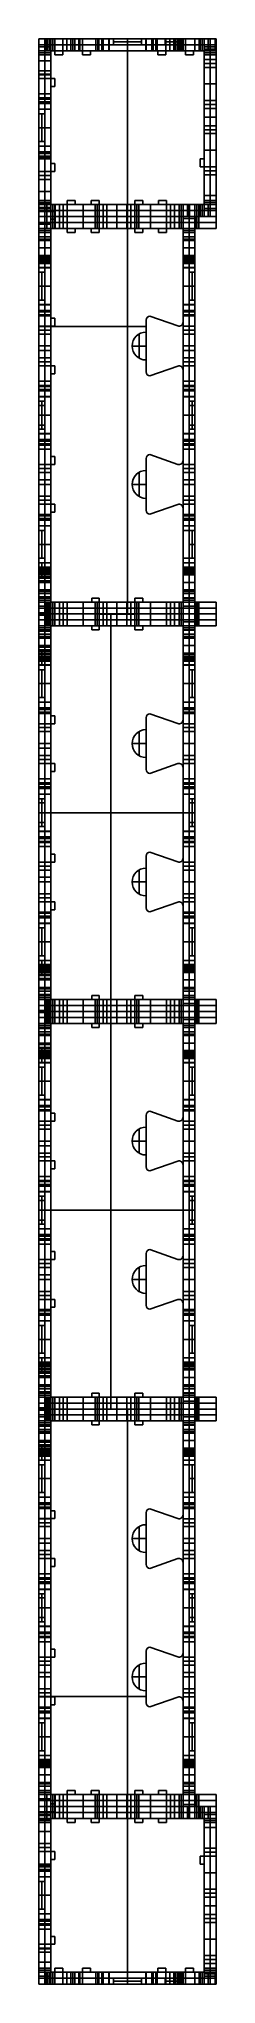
# Model space of a CAD drawing. Extents: x -2580 to -2312, y -43168 to -40231.
import ezdxf

# ---------------------------------------------------------------- set-up
doc = ezdxf.new("R2010")
doc.units = 0
doc.layers.add('ENDS', color=40, linetype='CONTINUOUS')

# ---------------------------------------------------------------- blocks, each defined once
blk = doc.blocks.new('SKYLARK200_END-XXXS-1')
at = {"layer": 'ENDS'}
for p, q in [((-259, 0, 207.1), (-259, 0, 232)), ((-259, -18, 207.1), (-259, 0, 207.1)), ((-259, 0, 207.1), (-250, 0, 207.1)), ((-254.5, 0, 232), (-254.5, 0, 207.1)), ((-250, 0, 232), (-250, 0, 207.1)), ((-250, 0, 207.1), (-250, -24, 207.1)), ((-231.8, -24, 282), (-231.8, 0, 282)), ((-231.8, 0, 282), (-231.8, 0, 264)), ((-231.8, -24, 264), (-231.8, 0, 264)), ((-231.8, 0, 282), (-201.8, 0, 282)), ((-231.8, 0, 264), (-201.8, 0, 264)), ((-231.8, -24, 273), (-231.8, 0, 273)), ((-231.8, 0, 273), (-201.8, 0, 273)), ((-216.8, 0, 282), (-216.8, 0, 264)), ((-201.8, 0, 282), (-201.8, 0, 264)), ((-201.8, 0, 282), (-201.8, -24, 282)), ((-201.8, 0, 264), (-201.8, -24, 264)), ((-201.8, 0, 273), (-201.8, -24, 273)), ((-18, -31), (-18, 0)), ((-18, 0), (0, 0)), ((-18, 0), (-18, 0, 31.3)), ((-18, 0, 31.3), (0, 0, 31.3)), ((-18, 0, 31.3), (-18, -24, 31.3)), ((-18, -24, 243.2), (-18, 0, 243.2)), ((-18, 0, 243.2), (0, 0, 243.2)), ((-18, 0, 243.2), (-18, 0, 282)), ((-18, 0, 282), (0, 0, 282)), ((-18, 0, 282), (-18, -31, 282)), ((-18, 0, 15.6), (0, 0, 15.6)), ((-18, 0, 262.6), (0, 0, 262.6)), ((-9, -31), (-9, 0)), ((-9, 0), (-9, 0, 31.3)), ((-9, 0, 31.3), (-9, -24, 31.3)), ((-9, -24, 243.2), (-9, 0, 243.2)), ((-9, 0, 243.2), (-9, 0, 282)), ((-9, 0, 282), (-9, -31, 282)), ((0, -31), (0, 0)), ((0, 0), (0, 0, 31.3)), ((0, 0, 31.3), (0, -24, 31.3)), ((0, -24, 243.2), (0, 0, 243.2)), ((0, 0, 243.2), (0, 0, 282)), ((0, 0, 282), (0, -31, 282)), ((-231.8, 0, 282), (-268, 0, 282)), ((-268, 0, 282), (-268, -18, 282)), ((-268, 0, 282), (-268, 0, 190.1)), ((-268, 0, 190.1), (-268, -18, 190.1)), ((-268, 0, 190.1), (-244, 0, 190.1)), ((-244, 0, 141.9), (-268, 0, 141.9)), ((-268, 0, 141.9), (-268, -18, 141.9)), ((-268, 0, 141.9), (-268, 0, 85)), ((-268, 0, 85), (-268, -18, 85)), ((-268, 0, 85), (-244, 0, 85)), ((-268, 0, 236.1), (-268, -18, 236.1)), ((-268, 0, 113.4), (-268, -18, 113.4)), ((-268, 0, 141), (-77, 0, 141)), ((-268, -24, 190.1), (-268, 0, 190.1)), ((-268, 0, 190.1), (-250, 0, 190.1)), ((-268, 0, 190.1), (-268, 0, 141.9)), ((-268, 0, 141.9), (-250, 0, 141.9)), ((-268, 0, 141.9), (-268, -24, 141.9)), ((-268, -24, 85), (-268, 0, 85)), ((-268, 0, 85), (-250, 0, 85)), ((-268, 0, 85), (-268, 0, 0)), ((-268, 0, 0), (-250, 0, 0)), ((-268, 0, 0), (-268, -106.2)), ((-268, 0, 166), (-250, 0, 166)), ((-268, 0, 42.5), (-250, 0, 42.5)), ((-231.8, -9, 282), (-268, -9, 282)), ((-268, -9, 282), (-268, -9, 190.1)), ((-268, -9, 190.1), (-244, -9, 190.1)), ((-244, -9, 141.9), (-268, -9, 141.9)), ((-268, -9, 141.9), (-268, -9, 85)), ((-268, -9, 85), (-244, -9, 85)), ((-268, -12, 190.1), (-250, -12, 190.1)), ((-231.8, -18, 282), (-268, -18, 282)), ((-268, -18, 282), (-268, -18, 190.1)), ((-268, -18, 190.1), (-244, -18, 190.1)), ((-244, -18, 141.9), (-268, -18, 141.9)), ((-268, -18, 141.9), (-268, -18, 85)), ((-268, -18, 85), (-244, -18, 85)), ((-268, -18, 141), (-56, -18, 141)), ((-268, -48, 264), (-268, -18, 264)), ((-268, -18, 264), (-250, -18, 264)), ((-268, -18, 264), (-268, -18, 244)), ((-268, -18, 244), (-250, -18, 244)), ((-268, -18, 244), (-268, -24, 244)), ((-268, -24, 232), (-268, -18, 232)), ((-268, -24, 129.9), (-268, -18, 129.9)), ((-268, -18, 129.9), (-250, -18, 129.9)), ((-268, -18, 129.9), (-268, -18, 97)), ((-268, -18, 97), (-250, -18, 97)), ((-268, -18, 97), (-268, -24, 97)), ((-259, -18, 232), (-268, -18, 232)), ((-259, -18, 207.1), (-268, -18, 207.1)), ((-268, -18, 232), (-268, -18, 207.1)), ((-268, -18, 207.1), (-268, -24, 207.1)), ((-268, -18, 254), (-250, -18, 254)), ((-268, -18, 141.9), (-250, -18, 141.9)), ((-268, -18, 113.4), (-250, -18, 113.4)), ((-268, -18, 85), (-250, -18, 85)), ((-268, -18, 219.6), (-259, -18, 219.6)), ((-268, -60, 282), (-268, -18, 282)), ((-268, -18, 282), (-268, -18, 264)), ((-268, -60, 264), (-268, -18, 264)), ((-268, -18, 282), (-243.8, -18, 282)), ((-268, -18, 264), (-243.8, -18, 264)), ((-268, -60, 273), (-268, -18, 273)), ((-268, -18, 273), (-243.8, -18, 273)), ((-268, -21, 244), (-250, -21, 244)), ((-268, -21, 129.9), (-250, -21, 129.9)), ((-268, -21, 97), (-250, -21, 97)), ((-268, -24, 244), (-250, -24, 244)), ((-268, -24, 244), (-268, -24, 232)), ((-268, -24, 232), (-250, -24, 232)), ((-268, -24, 207.1), (-250, -24, 207.1)), ((-268, -24, 207.1), (-268, -24, 190.1)), ((-268, -24, 190.1), (-250, -24, 190.1)), ((-268, -24, 141.9), (-250, -24, 141.9)), ((-268, -24, 141.9), (-268, -24, 129.9)), ((-268, -24, 129.9), (-250, -24, 129.9)), ((-268, -24, 97), (-250, -24, 97)), ((-268, -24, 97), (-268, -24, 85)), ((-268, -24, 85), (-250, -24, 85)), ((-268, -24, 238), (-250, -24, 238)), ((-268, -24, 198.6), (-250, -24, 198.6)), ((-268, -24, 135.9), (-250, -24, 135.9)), ((-268, -24, 91), (-250, -24, 91)), ((-268, -24, 141), (-268, -791, 141)), ((-263.5, -18, 207.1), (-263.5, -18, 232)), ((-259, 0, 207.1), (-259, -18, 207.1)), ((-259, 0, 207.1), (-259, 0, 232)), ((-259, 0, 232), (-259, -18, 232)), ((-259, 0, 219.6), (-259, -18, 219.6)), ((-259, 0, 232), (-259, -18, 232)), ((-259, 0, 232), (-250, 0, 232)), ((-259, -24, 190.1), (-259, 0, 190.1)), ((-259, 0, 190.1), (-259, 0, 141.9)), ((-259, 0, 141.9), (-259, -24, 141.9)), ((-259, -24, 85), (-259, 0, 85)), ((-259, 0, 85), (-259, 0, 0)), ((-259, 0, 0), (-259, -106.2)), ((-259, 0, 219.6), (-259, -18, 219.6)), ((-259, 0, 219.6), (-250, 0, 219.6)), ((-259, -9, 207.1), (-259, -9, 232)), ((-259, -9, 207.1), (-259, -9, 232)), ((-259, -12, 232), (-250, -12, 232)), ((-259, -18, 207.1), (-259, -18, 232)), ((-259, -18, 232), (-259, -18, 207.1)), ((-259, -48, 264), (-259, -18, 264)), ((-259, -18, 264), (-259, -18, 244)), ((-259, -18, 244), (-259, -24, 244)), ((-259, -18, 207.1), (-259, -24, 207.1)), ((-259, -18, 207.1), (-250, -18, 207.1)), ((-259, -24, 129.9), (-259, -18, 129.9)), ((-259, -18, 129.9), (-259, -18, 97)), ((-259, -18, 97), (-259, -24, 97)), ((-259, -24, 232), (-259, -18, 232)), ((-259, -24, 244), (-259, -24, 232)), ((-259, -24, 207.1), (-259, -24, 190.1)), ((-259, -24, 141.9), (-259, -24, 129.9)), ((-259, -24, 97), (-259, -24, 85)), ((-257.7, 0, 235.2), (-257.7, -18, 235.2)), ((-256, 0, 190.1), (-256, -18, 190.1)), ((-256, 0, 85), (-256, -18, 85)), ((-254.5, 0, 202.6), (-254.5, -18, 202.6)), ((-254.5, 0, 236.5), (-254.5, -18, 236.5)), ((-251.3, 0, 235.2), (-251.3, -18, 235.2)), ((-244, 0, 178.1), (-250, 0, 178.1)), ((-250, 0, 178.1), (-250, -18, 178.1)), ((-250, 0, 178.1), (-250, 0, 153.9)), ((-250, 0, 153.9), (-250, -18, 153.9)), ((-250, 0, 153.9), (-244, 0, 153.9)), ((-244, 0, 73), (-250, 0, 73)), ((-250, 0, 73), (-250, -18, 73)), ((-250, 0, 73), (-250, 0, 0)), ((-250, 0, 0), (-250, -18, 0)), ((-250, 0, 0), (-161.9, 0, 0)), ((-250, 0, 207.1), (-250, -18, 207.1)), ((-250, 0, 232), (-250, -18, 232)), ((-250, 0, 232), (-250, 0, 207.1)), ((-250, 0, 166), (-250, -18, 166)), ((-250, 0, 141.9), (-250, -18, 141.9)), ((-250, 0, 36.5), (-250, -18, 36.5)), ((-250, 0, 219.6), (-250, -18, 219.6)), ((-250, -24, 232), (-250, 0, 232)), ((-250, -24, 190.1), (-250, 0, 190.1)), ((-250, 0, 190.1), (-250, 0, 141.9)), ((-250, 0, 141.9), (-250, -24, 141.9)), ((-250, -24, 85), (-250, 0, 85)), ((-250, 0, 85), (-250, 0, 0)), ((-250, 0, 0), (-250, -106.2)), ((-244, -9, 178.1), (-250, -9, 178.1)), ((-250, -9, 178.1), (-250, -9, 153.9)), ((-250, -9, 153.9), (-244, -9, 153.9)), ((-244, -9, 73), (-250, -9, 73)), ((-250, -9, 73), (-250, -9, 0)), ((-250, -9, 0), (-161.9, -9, 0)), ((-250, -9, 232), (-250, -9, 207.1)), ((-244, -18, 178.1), (-250, -18, 178.1)), ((-250, -18, 178.1), (-250, -18, 153.9)), ((-250, -18, 153.9), (-244, -18, 153.9)), ((-244, -18, 73), (-250, -18, 73)), ((-250, -18, 73), (-250, -18, 0)), ((-250, -18, 0), (-161.9, -18, 0)), ((-250, -18, 232), (-250, -18, 207.1)), ((-250, -48, 264), (-250, -18, 264)), ((-250, -18, 264), (-250, -18, 244)), ((-250, -18, 244), (-250, -24, 244)), ((-250, -24, 129.9), (-250, -18, 129.9)), ((-250, -18, 129.9), (-250, -18, 97)), ((-250, -18, 97), (-250, -24, 97)), ((-250, -18, 282), (-250, -18, 264)), ((-250, -24, 244), (-250, -24, 232)), ((-250, -24, 207.1), (-250, -24, 190.1)), ((-250, -24, 141.9), (-250, -24, 129.9)), ((-250, -24, 97), (-250, -24, 85)), ((-250, -24, 141), (-250, -812, 141)), ((-249.9, 0, 282), (-249.9, -18, 282)), ((-247, 0, 178.1), (-247, -18, 178.1)), ((-247, 0, 153.9), (-247, -18, 153.9)), ((-247, 0, 73), (-247, -18, 73)), ((-244, 0, 190.1), (-244, -18, 190.1)), ((-244, 0, 190.1), (-244, 0, 178.1)), ((-244, 0, 178.1), (-244, -18, 178.1)), ((-244, 0, 153.9), (-244, -18, 153.9)), ((-244, 0, 153.9), (-244, 0, 141.9)), ((-244, 0, 141.9), (-244, -18, 141.9)), ((-244, 0, 85), (-244, -18, 85)), ((-244, 0, 85), (-244, 0, 73)), ((-244, 0, 73), (-244, -18, 73)), ((-244, 0, 184.1), (-244, -18, 184.1)), ((-244, 0, 147.9), (-244, -18, 147.9)), ((-244, 0, 79), (-244, -18, 79)), ((-244, -9, 190.1), (-244, -9, 178.1)), ((-244, -9, 153.9), (-244, -9, 141.9)), ((-244, -9, 85), (-244, -9, 73)), ((-244, -18, 190.1), (-244, -18, 178.1)), ((-244, -18, 153.9), (-244, -18, 141.9)), ((-244, -18, 85), (-244, -18, 73)), ((-243.8, -18, 282), (-243.8, -18, 264)), ((-243.8, -18, 282), (-243.8, -24, 282)), ((-243.8, -18, 264), (-243.8, -24, 264)), ((-243.8, -18, 273), (-243.8, -24, 273)), ((-243.8, -21, 282), (-243.8, -21, 264)), ((-243.8, -24, 282), (-243.8, -24, 264)), ((-243.8, -24, 282), (-231.8, -24, 282)), ((-243.8, -24, 264), (-231.8, -24, 264)), ((-243.8, -24, 273), (-231.8, -24, 273)), ((-237.8, -24, 282), (-237.8, -24, 264)), ((-219.8, 0, 258), (-231.8, 0, 258)), ((-231.8, 0, 258), (-231.8, -18, 258)), ((-231.8, 0, 258), (-231.8, 0, 282)), ((-231.8, 0, 282), (-231.8, -18, 282)), ((-231.8, 0, 264), (-231.8, -18, 264)), ((-219.8, -9, 258), (-231.8, -9, 258)), ((-231.8, -9, 258), (-231.8, -9, 282)), ((-219.8, -18, 258), (-231.8, -18, 258)), ((-231.8, -18, 258), (-231.8, -18, 282)), ((-231.8, -18, 282), (-231.8, -18, 264)), ((-231.8, -24, 282), (-231.8, -24, 264)), ((-225.8, 0, 258), (-225.8, -18, 258)), ((-213.8, 0, 264), (-219.8, 0, 264)), ((-219.8, 0, 264), (-219.8, -18, 264)), ((-219.8, 0, 264), (-219.8, 0, 258)), ((-219.8, 0, 258), (-219.8, -18, 258)), ((-219.8, 0, 261), (-219.8, -18, 261)), ((-213.8, -9, 264), (-219.8, -9, 264)), ((-219.8, -9, 264), (-219.8, -9, 258)), ((-213.8, -18, 264), (-219.8, -18, 264)), ((-219.8, -18, 264), (-219.8, -18, 258)), ((-216.8, 0, 264), (-216.8, -18, 264)), ((-201.8, 0, 258), (-213.8, 0, 258)), ((-213.8, 0, 258), (-213.8, -18, 258)), ((-213.8, 0, 258), (-213.8, 0, 264)), ((-213.8, 0, 264), (-213.8, -18, 264)), ((-213.8, 0, 261), (-213.8, -18, 261)), ((-201.8, -9, 258), (-213.8, -9, 258)), ((-213.8, -9, 258), (-213.8, -9, 264)), ((-201.8, -18, 258), (-213.8, -18, 258)), ((-213.8, -18, 258), (-213.8, -18, 264)), ((-207.8, 0, 258), (-207.8, -18, 258)), ((-205.9, 0, 0), (-205.9, -18, 0)), ((-161.9, 0, 282), (-201.8, 0, 282)), ((-201.8, 0, 282), (-201.8, -18, 282)), ((-201.8, 0, 282), (-201.8, 0, 258)), ((-201.8, 0, 258), (-201.8, -18, 258)), ((-201.8, 0, 264), (-201.8, -18, 264)), ((-161.9, -9, 282), (-201.8, -9, 282)), ((-201.8, -9, 282), (-201.8, -9, 258)), ((-161.9, -18, 282), (-201.8, -18, 282)), ((-201.8, -18, 282), (-201.8, -18, 258)), ((-201.8, -18, 282), (-201.8, -18, 264)), ((-201.8, -24, 282), (-201.8, -24, 264)), ((-201.8, -24, 282), (-189.8, -24, 282)), ((-201.8, -24, 264), (-189.8, -24, 264)), ((-201.8, -24, 273), (-189.8, -24, 273)), ((-195.8, -24, 282), (-195.8, -24, 264)), ((-189.8, -24, 282), (-189.8, -18, 282)), ((-189.8, -18, 282), (-189.8, -18, 264)), ((-189.8, -24, 264), (-189.8, -18, 264)), ((-189.8, -18, 282), (-88.1, -18, 282)), ((-189.8, -18, 264), (-88.1, -18, 264)), ((-189.8, -24, 273), (-189.8, -18, 273)), ((-189.8, -18, 273), (-88.1, -18, 273)), ((-189.8, -21, 282), (-189.8, -21, 264)), ((-189.8, -24, 282), (-189.8, -24, 264)), ((-181.8, 0, 282), (-181.8, -18, 282)), ((-179, 0, 232), (-179, -18, 232)), ((-179, 0, 232), (-162.1, 0, 280.3)), ((-162.1, 0, 1.7), (-179, 0, 50)), ((-179, 0, 50), (-179, -18, 50)), ((-179, -9, 232), (-162.1, -9, 280.3)), ((-162.1, -9, 1.7), (-179, -9, 50)), ((-179, -18, 232), (-162.1, -18, 280.3)), ((-162.1, -18, 1.7), (-179, -18, 50)), ((-177.2, 0, 227.8), (-177.2, -18, 227.8)), ((-177.2, 0, 54.2), (-177.2, -18, 54.2)), ((-173, 0, 226), (-173, -18, 226)), ((-173, 0, 56), (-173, -18, 56)), ((-173, 0, 56), (-155, 0, 56)), ((-155, 0, 226), (-173, 0, 226)), ((-173, -9, 56), (-155, -9, 56)), ((-155, -9, 226), (-173, -9, 226)), ((-95, -18, 226), (-173, -18, 226)), ((-173, -18, 56), (-95, -18, 56)), ((-170.6, 0, 256.1), (-170.6, -18, 256.1)), ((-170.6, 0, 25.9), (-170.6, -18, 25.9)), ((-162.1, 0, 280.3), (-162.1, -18, 280.3)), ((-162.1, 0, 1.7), (-162.1, -18, 1.7)), ((-161.9, 0, 281.1), (-161.9, -18, 281.1)), ((-161.9, 0, 0.9), (-161.9, -18, 0.9)), ((-161.9, 0, 282), (-161.9, -18, 282)), ((-161.9, 0, 0), (-161.9, -18, 0)), ((-155, 0, 56), (-155, -9, 56)), ((-155, 0, 226), (-155, -9, 226)), ((-113, -9, 56), (-155, -9, 56)), ((-155, -9, 226), (-113, -9, 226)), ((-152.2, -9, 66.5), (-115.8, -9, 66.5)), ((-152.2, -9, 215.5), (-115.8, -9, 215.5)), ((-139, -18, 282), (-139, -18, 264)), ((-134, 0, 77), (-134, -9, 77)), ((-134, 0, 205), (-134, -9, 205)), ((-134, 0, 205), (-134, 0, 77)), ((-134, -9, 56), (-134, -18, 56)), ((-134, -9, 56), (-134, -9, 77)), ((-134, -9, 226), (-134, -9, 205)), ((-134, -9, 226), (-134, -18, 226)), ((-134, -18, 226), (-134, -18, 56)), ((-134, -868, 264), (-134, -18, 264)), ((-134, -868, 282), (-134, -18, 282)), ((-95, 0, 226), (-113, 0, 226)), ((-113, -9, 56), (-113, 0, 56)), ((-113, 0, 56), (-95, 0, 56)), ((-113, -9, 226), (-113, 0, 226)), ((-113, -9, 56), (-95, -9, 56)), ((-95, -9, 226), (-113, -9, 226)), ((-106.2, 0, 0), (-106.2, -18, 0)), ((-106.2, 0, 0), (-18, 0, 0)), ((-76.1, 0, 282), (-106.2, 0, 282)), ((-106.2, 0, 282), (-106.2, -18, 282)), ((-106.1, 0, 0.9), (-106.1, -18, 0.9)), ((-106.1, 0, 281.1), (-106.1, -18, 281.1)), ((-106.2, -9, 0), (-18, -9, 0)), ((-76.1, -9, 282), (-106.2, -9, 282)), ((-106.2, -18, 0), (-18, -18, 0)), ((-76.1, -18, 282), (-106.2, -18, 282)), ((-105.9, 0, 280.3), (-89, 0, 232)), ((-105.9, 0, 280.3), (-105.9, -18, 280.3)), ((-89, 0, 50), (-105.9, 0, 1.7)), ((-105.9, 0, 1.7), (-105.9, -18, 1.7)), ((-105.9, -9, 280.3), (-89, -9, 232)), ((-89, -9, 50), (-105.9, -9, 1.7)), ((-105.9, -18, 280.3), (-89, -18, 232)), ((-89, -18, 50), (-105.9, -18, 1.7)), ((-97.4, 0, 256.1), (-97.4, -18, 256.1)), ((-97.4, 0, 25.9), (-97.4, -18, 25.9)), ((-95, 0, 226), (-95, -18, 226)), ((-95, 0, 56), (-95, -18, 56)), ((-91.1, 0, 282), (-91.1, -18, 282)), ((-90.8, 0, 227.8), (-90.8, -18, 227.8)), ((-90.8, 0, 54.2), (-90.8, -18, 54.2)), ((-89, 0, 232), (-89, -18, 232)), ((-89, 0, 50), (-89, -18, 50)), ((-88.1, -18, 282), (-88.1, -18, 264)), ((-88.1, -18, 282), (-88.1, -24, 282)), ((-88.1, -18, 264), (-88.1, -24, 264)), ((-88.1, -18, 273), (-88.1, -24, 273)), ((-88.1, -21, 282), (-88.1, -21, 264)), ((-88.1, -24, 282), (-88.1, -24, 264)), ((-88.1, -24, 282), (-76.1, -24, 282)), ((-88.1, -24, 264), (-76.1, -24, 264)), ((-88.1, -24, 273), (-76.1, -24, 273)), ((-82.1, -24, 282), (-82.1, -24, 264)), ((-77, 0, 141), (-77, -9, 141)), ((-56, -9, 141), (-77, -9, 141)), ((-64.1, 0, 258), (-76.1, 0, 258)), ((-76.1, 0, 258), (-76.1, -18, 258)), ((-76.1, 0, 258), (-76.1, 0, 282)), ((-76.1, 0, 282), (-76.1, -18, 282)), ((-76.1, 0, 264), (-76.1, -18, 264)), ((-76.1, -24, 282), (-76.1, 0, 282)), ((-76.1, 0, 282), (-76.1, 0, 264)), ((-76.1, -24, 264), (-76.1, 0, 264)), ((-76.1, 0, 282), (-46.1, 0, 282)), ((-76.1, 0, 264), (-46.1, 0, 264)), ((-76.1, -24, 273), (-76.1, 0, 273)), ((-76.1, 0, 273), (-46.1, 0, 273)), ((-64.1, -9, 258), (-76.1, -9, 258)), ((-76.1, -9, 258), (-76.1, -9, 282)), ((-64.1, -18, 258), (-76.1, -18, 258)), ((-76.1, -18, 258), (-76.1, -18, 282)), ((-76.1, -18, 282), (-76.1, -18, 264)), ((-76.1, -24, 282), (-76.1, -24, 264)), ((-70.1, 0, 258), (-70.1, -18, 258)), ((-66.5, -9, 122.8), (-66.5, -9, 159.2)), ((-58.1, 0, 264), (-64.1, 0, 264)), ((-64.1, 0, 264), (-64.1, -18, 264)), ((-64.1, 0, 264), (-64.1, 0, 258)), ((-64.1, 0, 258), (-64.1, -18, 258)), ((-64.1, 0, 261), (-64.1, -18, 261)), ((-58.1, -9, 264), (-64.1, -9, 264)), ((-64.1, -9, 264), (-64.1, -9, 258)), ((-58.1, -18, 264), (-64.1, -18, 264)), ((-64.1, -18, 264), (-64.1, -18, 258)), ((-62.1, 0, 0), (-62.1, -18, 0)), ((-61.1, 0, 264), (-61.1, -18, 264)), ((-61.1, 0, 282), (-61.1, 0, 264)), ((-46.1, 0, 258), (-58.1, 0, 258)), ((-58.1, 0, 258), (-58.1, -18, 258)), ((-58.1, 0, 258), (-58.1, 0, 264)), ((-58.1, 0, 264), (-58.1, -18, 264)), ((-58.1, 0, 261), (-58.1, -18, 261)), ((-46.1, -9, 258), (-58.1, -9, 258)), ((-58.1, -9, 258), (-58.1, -9, 264)), ((-46.1, -18, 258), (-58.1, -18, 258)), ((-58.1, -18, 258), (-58.1, -18, 264)), ((-56, 0, 102), (-56, -18, 102)), ((-56, 0, 102), (-56, 0, 120)), ((-56, 0, 180), (-56, -18, 180)), ((-56, 0, 120), (-56, -9, 120)), ((-56, -9, 162), (-56, 0, 162)), ((-56, 0, 162), (-56, 0, 180)), ((-56, -9, 162), (-56, -9, 120)), ((-56, -9, 102), (-56, -9, 120)), ((-56, -9, 162), (-56, -9, 180)), ((-56, -9, 141), (-56, -18, 141)), ((-56, -18, 102), (-56, -18, 180)), ((-54.2, 0, 97.8), (-54.2, -18, 97.8)), ((-54.2, 0, 184.2), (-54.2, -18, 184.2)), ((-52.1, 0, 258), (-52.1, -18, 258)), ((-1.7, 0, 112.9), (-50, 0, 96)), ((-50, 0, 96), (-50, -18, 96)), ((-50, 0, 186), (-50, -18, 186)), ((-50, 0, 186), (-1.7, 0, 169.1)), ((-1.7, -9, 112.9), (-50, -9, 96)), ((-50, -9, 186), (-1.7, -9, 169.1)), ((-1.7, -18, 112.9), (-50, -18, 96)), ((-50, -18, 186), (-1.7, -18, 169.1)), ((-18, 0, 282), (-46.1, 0, 282)), ((-46.1, 0, 282), (-46.1, -18, 282)), ((-46.1, 0, 282), (-46.1, 0, 258)), ((-46.1, 0, 258), (-46.1, -18, 258)), ((-46.1, 0, 264), (-46.1, -18, 264)), ((-46.1, 0, 282), (-46.1, 0, 264)), ((-46.1, 0, 282), (-46.1, -24, 282)), ((-46.1, 0, 264), (-46.1, -24, 264)), ((-46.1, 0, 273), (-46.1, -24, 273)), ((-18, -9, 282), (-46.1, -9, 282)), ((-46.1, -9, 282), (-46.1, -9, 258)), ((-18, -18, 282), (-46.1, -18, 282)), ((-46.1, -18, 282), (-46.1, -18, 258)), ((-46.1, -18, 282), (-46.1, -18, 264)), ((-46.1, -24, 282), (-46.1, -24, 264)), ((-46.1, -24, 282), (-34.1, -24, 282)), ((-46.1, -24, 264), (-34.1, -24, 264)), ((-46.1, -24, 273), (-34.1, -24, 273)), ((-40.1, -24, 282), (-40.1, -24, 264)), ((-34.1, -24, 282), (-34.1, -18, 282)), ((-34.1, -18, 282), (-34.1, -18, 264)), ((-34.1, -24, 264), (-34.1, -18, 264)), ((-34.1, -18, 282), (-18, -18, 282)), ((-34.1, -18, 264), (-18, -18, 264)), ((-34.1, -24, 273), (-34.1, -18, 273)), ((-34.1, -18, 273), (-18, -18, 273)), ((-34.1, -21, 282), (-34.1, -21, 264)), ((-34.1, -24, 282), (-34.1, -24, 264)), ((-32.1, 0, 282), (-32.1, -18, 282)), ((-26.1, -18, 282), (-26.1, -18, 264)), ((-25.9, 0, 104.4), (-25.9, -18, 104.4)), ((-25.9, 0, 177.6), (-25.9, -18, 177.6)), ((-18, 0, 19.2), (-24, 0, 19.2)), ((-24, 0, 19.2), (-24, -18, 19.2)), ((-24, 0, 19.2), (-24, 0, 31.2)), ((-24, 0, 31.2), (-24, -18, 31.2)), ((-24, 0, 31.2), (0, 0, 31.2)), ((0, 0, 243.2), (-24, 0, 243.2)), ((-24, 0, 243.2), (-24, -18, 243.2)), ((-24, 0, 243.2), (-24, 0, 255.2)), ((-24, 0, 255.2), (-24, -18, 255.2)), ((-24, 0, 255.2), (-18, 0, 255.2)), ((-24, 0, 25.2), (-24, -18, 25.2)), ((-24, 0, 249.2), (-24, -18, 249.2)), ((-18, -9, 19.2), (-24, -9, 19.2)), ((-24, -9, 19.2), (-24, -9, 31.2)), ((-24, -9, 31.2), (0, -9, 31.2)), ((0, -9, 243.2), (-24, -9, 243.2)), ((-24, -9, 243.2), (-24, -9, 255.2)), ((-24, -9, 255.2), (-18, -9, 255.2)), ((-18, -18, 19.2), (-24, -18, 19.2)), ((-24, -18, 19.2), (-24, -18, 31.2)), ((-24, -18, 31.2), (0, -18, 31.2)), ((0, -18, 243.2), (-24, -18, 243.2)), ((-24, -18, 243.2), (-24, -18, 255.2)), ((-24, -18, 255.2), (-18, -18, 255.2)), ((-21, 0, 19.2), (-21, -18, 19.2)), ((-21, 0, 255.2), (-21, -18, 255.2)), ((-18, 0, 0), (-18, -18, 0)), ((-18, 0, 0), (-18, 0, 19.2)), ((-18, 0, 19.2), (-18, -18, 19.2)), ((-18, 0, 255.2), (-18, -18, 255.2)), ((-18, 0, 255.2), (-18, 0, 282)), ((-18, 0, 282), (-18, -18, 282)), ((-18, 0, 9.6), (-18, -18, 9.6)), ((-18, 0, 268.6), (-18, -18, 268.6)), ((-18, -9, 0), (-18, -9, 19.2)), ((-18, -9, 255.2), (-18, -9, 282)), ((-18, -12, 31.3), (0, -12, 31.3)), ((-18, -12, 243.2), (0, -12, 243.2)), ((-18, -15.5), (0, -15.5)), ((-18, -15.5, 282), (0, -15.5, 282)), ((-18, -18, 0), (-18, -18, 19.2)), ((-18, -18, 255.2), (-18, -18, 282)), ((-18, -18, 282), (-18, -18, 264)), ((-18, -18, 282), (-18, -181, 282)), ((-18, -18, 264), (-18, -181, 264)), ((-18, -18, 273), (-18, -181, 273)), ((-18, -24, 43.3), (-18, -18, 43.3)), ((-18, -18, 43.3), (0, -18, 43.3)), ((-18, -18, 43.3), (-18, -18, 231.2)), ((-18, -18, 231.2), (0, -18, 231.2)), ((-18, -18, 231.2), (-18, -24, 231.2)), ((-18, -18, 69.2), (0, -18, 69.2)), ((-18, -18, 205.2), (0, -18, 205.2)), ((-18, -268, 141), (-18, -18, 141)), ((-18, -21, 43.3), (0, -21, 43.3)), ((-18, -21, 231.2), (0, -21, 231.2)), ((-18, -24, 31.3), (0, -24, 31.3)), ((-18, -24, 31.3), (-18, -24, 43.3)), ((-18, -24, 43.3), (0, -24, 43.3)), ((-18, -24, 231.2), (0, -24, 231.2)), ((-18, -24, 231.2), (-18, -24, 243.2)), ((-18, -24, 243.2), (0, -24, 243.2)), ((-18, -24, 37.3), (0, -24, 37.3)), ((-18, -24, 237.2), (0, -24, 237.2)), ((-12, 0, 31.2), (-12, -18, 31.2)), ((-12, 0, 243.2), (-12, -18, 243.2)), ((-9, -24, 43.3), (-9, -18, 43.3)), ((-9, -18, 43.3), (-9, -18, 231.2)), ((-9, -18, 231.2), (-9, -24, 231.2)), ((-9, -24, 31.3), (-9, -24, 43.3)), ((-9, -24, 231.2), (-9, -24, 243.2)), ((-1.7, 0, 112.9), (-1.7, -18, 112.9)), ((-1.7, 0, 169.1), (-1.7, -18, 169.1)), ((-0.9, 0, 113.1), (-0.9, -18, 113.1)), ((-0.9, 0, 168.9), (-0.9, -18, 168.9)), ((0, 0, 31.2), (0, -18, 31.2)), ((0, 0, 31.2), (0, 0, 113.1)), ((0, 0, 113.1), (0, -18, 113.1)), ((0, 0, 168.8), (0, -18, 168.8)), ((0, 0, 168.8), (0, 0, 243.2)), ((0, 0, 243.2), (0, -18, 243.2)), ((0, 0, 72.2), (0, -18, 72.2)), ((0, 0, 206), (0, -18, 206)), ((0, -9, 31.2), (0, -9, 113.1)), ((0, -9, 168.8), (0, -9, 243.2)), ((0, -18, 31.2), (0, -18, 113.1)), ((0, -18, 168.8), (0, -18, 243.2)), ((0, -24, 43.3), (0, -18, 43.3)), ((0, -18, 43.3), (0, -18, 231.2)), ((0, -18, 231.2), (0, -24, 231.2)), ((0, -268, 141), (0, -18, 141)), ((0, -24, 31.3), (0, -24, 43.3)), ((0, -24, 231.2), (0, -24, 243.2)), ((-268, -33, 264), (-250, -33, 264)), ((-268, -39, 282), (-268, -39, 264)), ((-268, -60, 258), (-268, -48, 258)), ((-268, -48, 258), (-250, -48, 258)), ((-268, -48, 258), (-268, -48, 264)), ((-268, -48, 264), (-250, -48, 264)), ((-268, -48, 261), (-250, -48, 261)), ((-268, -53.1, 0), (-250, -53.1, 0)), ((-268, -54, 258), (-250, -54, 258)), ((-259, -60, 258), (-259, -48, 258)), ((-259, -48, 258), (-259, -48, 264)), ((-250, -60, 258), (-250, -48, 258)), ((-250, -48, 258), (-250, -48, 264)), ((-18, -43, 6), (-18, -31, 6)), ((-18, -31, 6), (0, -31, 6)), ((-18, -31, 6), (-18, -31)), ((-18, -31), (0, -31)), ((-18, -31, 282), (0, -31, 282)), ((-18, -31, 282), (-18, -31, 276)), ((-18, -31, 276), (0, -31, 276)), ((-18, -31, 276), (-18, -43, 276)), ((-18, -31, 3), (0, -31, 3)), ((-18, -31, 279), (0, -31, 279)), ((-18, -37, 6), (0, -37, 6)), ((-18, -37, 276), (0, -37, 276)), ((-18, -93, -18), (-18, -43, -18)), ((-18, -43, -18), (0, -43, -18)), ((-18, -43, -18), (-18, -43, 6)), ((-18, -43, 6), (0, -43, 6)), ((-18, -43, 276), (0, -43, 276)), ((-18, -43, 276), (-18, -43, 300)), ((-18, -43, 300), (0, -43, 300)), ((-18, -43, 300), (-18, -93, 300)), ((-18, -43, -6), (0, -43, -6)), ((-18, -43, 288), (0, -43, 288)), ((-9, -43, 6), (-9, -31, 6)), ((-9, -31, 6), (-9, -31)), ((-9, -31, 282), (-9, -31, 276)), ((-9, -31, 276), (-9, -43, 276)), ((-9, -93, -18), (-9, -43, -18)), ((-9, -43, -18), (-9, -43, 6)), ((-9, -43, 276), (-9, -43, 300)), ((-9, -43, 300), (-9, -93, 300)), ((0, -43, 6), (0, -31, 6)), ((0, -31, 6), (0, -31)), ((0, -31, 282), (0, -31, 276)), ((0, -31, 276), (0, -43, 276)), ((0, -93, -18), (0, -43, -18)), ((0, -43, -18), (0, -43, 6)), ((0, -43, 276), (0, -43, 300)), ((0, -43, 300), (0, -93, 300)), ((-268, -106.2, 282), (-268, -60, 282)), ((-268, -60, 282), (-250, -60, 282)), ((-268, -60, 282), (-268, -60, 258)), ((-268, -60, 258), (-250, -60, 258)), ((-268, -60, 270), (-250, -60, 270)), ((-244, -60, 282), (-268, -60, 282)), ((-268, -60, 282), (-268, -60, 264)), ((-244, -60, 264), (-268, -60, 264)), ((-244, -60, 273), (-268, -60, 273)), ((-268, -83.1, 282), (-250, -83.1, 282)), ((-259, -106.2, 282), (-259, -60, 282)), ((-259, -60, 282), (-259, -60, 258)), ((-256, -60, 282), (-256, -60, 264)), ((-250, -106.2, 282), (-250, -60, 282)), ((-250, -60, 282), (-250, -60, 258)), ((-250, -188.3, 282), (-250, -72, 282)), ((-250, -72, 282), (-250, -72, 264)), ((-250, -188.3, 264), (-250, -72, 264)), ((-250, -72, 282), (-244, -72, 282)), ((-250, -72, 264), (-244, -72, 264)), ((-250, -188.3, 273), (-250, -72, 273)), ((-250, -72, 273), (-244, -72, 273)), ((-247, -72, 282), (-247, -72, 264)), ((-244, -72, 282), (-244, -60, 282)), ((-244, -60, 282), (-244, -60, 264)), ((-244, -72, 264), (-244, -60, 264)), ((-244, -72, 273), (-244, -60, 273)), ((-244, -66, 282), (-244, -66, 264)), ((-244, -72, 282), (-244, -72, 264)), ((-18, -68, -18), (0, -68, -18)), ((-18, -68, 300), (0, -68, 300)), ((-268, -105.9, 1.7), (-268, -89, 50)), ((-268, -89, 50), (-250, -89, 50)), ((-268, -89, 232), (-250, -89, 232)), ((-268, -89, 232), (-268, -105.9, 280.3)), ((-268, -90.8, 54.2), (-250, -90.8, 54.2)), ((-268, -90.8, 227.8), (-250, -90.8, 227.8)), ((-268, -95, 56), (-250, -95, 56)), ((-268, -95, 56), (-268, -113, 56)), ((-268, -95, 226), (-250, -95, 226)), ((-268, -113, 226), (-268, -95, 226)), ((-268, -97.4, 25.9), (-250, -97.4, 25.9)), ((-268, -97.4, 256.1), (-250, -97.4, 256.1)), ((-268, -105.9, 1.7), (-250, -105.9, 1.7)), ((-268, -105.9, 280.3), (-250, -105.9, 280.3)), ((-268, -106.1, 0.9), (-250, -106.1, 0.9)), ((-268, -106.1, 281.1), (-250, -106.1, 281.1)), ((-268, -106.2, 282), (-250, -106.2, 282)), ((-268, -106.2), (-250, -106.2)), ((-268, -113, 226), (-259, -113, 226)), ((-268, -113, 56), (-259, -113, 56)), ((-259, -105.9, 1.7), (-259, -89, 50)), ((-259, -89, 232), (-259, -105.9, 280.3)), ((-259, -95, 56), (-259, -173, 56)), ((-259, -173, 226), (-259, -95, 226)), ((-259, -113, 226), (-259, -155, 226)), ((-259, -155, 56), (-259, -113, 56)), ((-259, -115.8, 215.5), (-259, -152.2, 215.5)), ((-259, -115.8, 66.5), (-259, -152.2, 66.5)), ((-250, -105.9, 1.7), (-250, -89, 50)), ((-250, -89, 232), (-250, -105.9, 280.3)), ((-250, -95, 56), (-250, -173, 56)), ((-250, -173, 226), (-250, -95, 226)), ((-18, -105, 6), (-18, -93, 6)), ((-18, -93, 6), (0, -93, 6)), ((-18, -93, 6), (-18, -93, -18)), ((-18, -93, -18), (0, -93, -18)), ((-18, -93, 300), (0, -93, 300)), ((-18, -93, 300), (-18, -93, 276)), ((-18, -93, 276), (0, -93, 276)), ((-18, -93, 276), (-18, -105, 276)), ((-18, -93), (0, -93)), ((-18, -93, 282), (0, -93, 282)), ((-18, -99, 6), (0, -99, 6)), ((-18, -99, 276), (0, -99, 276)), ((-18, -99.5, 282), (-18, -99.5, 264)), ((-18, -131), (-18, -105)), ((-18, -105), (0, -105)), ((-18, -105), (-18, -105, 6)), ((-18, -105, 6), (0, -105, 6)), ((-18, -105, 276), (0, -105, 276)), ((-18, -105, 276), (-18, -105, 282)), ((-18, -105, 282), (0, -105, 282)), ((-18, -105, 282), (-18, -131, 282)), ((-18, -105, 3), (0, -105, 3)), ((-18, -105, 279), (0, -105, 279)), ((-9, -105, 6), (-9, -93, 6)), ((-9, -93, 6), (-9, -93, -18)), ((-9, -93, 300), (-9, -93, 276)), ((-9, -93, 276), (-9, -105, 276)), ((-9, -131), (-9, -105)), ((-9, -105), (-9, -105, 6)), ((-9, -105, 276), (-9, -105, 282)), ((-9, -105, 282), (-9, -131, 282)), ((0, -105, 6), (0, -93, 6)), ((0, -93, 6), (0, -93, -18)), ((0, -93, 300), (0, -93, 276)), ((0, -93, 276), (0, -105, 276)), ((0, -131), (0, -105)), ((0, -105), (0, -105, 6)), ((0, -105, 276), (0, -105, 282)), ((0, -105, 282), (0, -131, 282)), ((-268, -134, 205), (-259, -134, 205)), ((-268, -134, 77), (-259, -134, 77)), ((-259, -134, 56), (-250, -134, 56)), ((-259, -134, 226), (-259, -134, 205)), ((-259, -134, 226), (-250, -134, 226)), ((-259, -134, 56), (-259, -134, 77)), ((-250, -130.1, 282), (-250, -130.1, 264)), ((-18, -118), (0, -118)), ((-18, -118, 282), (0, -118, 282)), ((-18, -143, 6), (-18, -131, 6)), ((-18, -131, 6), (0, -131, 6)), ((-18, -131, 6), (-18, -131)), ((-18, -131), (0, -131)), ((-18, -131, 282), (0, -131, 282)), ((-18, -131, 282), (-18, -131, 276)), ((-18, -131, 276), (0, -131, 276)), ((-18, -131, 276), (-18, -143, 276)), ((-18, -131, 3), (0, -131, 3)), ((-18, -131, 279), (0, -131, 279)), ((-18, -134, 6), (-18, -134, 276)), ((-18, -137, 6), (0, -137, 6)), ((-18, -137, 276), (0, -137, 276)), ((-18, -193, -18), (-18, -143, -18)), ((-18, -143, -18), (0, -143, -18)), ((-18, -143, -18), (-18, -143, 6)), ((-18, -143, 6), (0, -143, 6)), ((-18, -143, 276), (0, -143, 276)), ((-18, -143, 276), (-18, -143, 300)), ((-18, -143, 300), (0, -143, 300)), ((-18, -143, 300), (-18, -193, 300)), ((-18, -143, -6), (0, -143, -6)), ((-18, -143, 288), (0, -143, 288)), ((-9, -143, 6), (-9, -131, 6)), ((-9, -131, 6), (-9, -131)), ((-9, -131, 282), (-9, -131, 276)), ((-9, -131, 276), (-9, -143, 276)), ((-9, -193, -18), (-9, -143, -18)), ((-9, -143, -18), (-9, -143, 6)), ((-9, -143, 276), (-9, -143, 300)), ((-9, -143, 300), (-9, -193, 300)), ((0, -143, 6), (0, -131, 6)), ((0, -131, 6), (0, -131)), ((0, -131, 282), (0, -131, 276)), ((0, -131, 276), (0, -143, 276)), ((0, -134, 6), (0, -134, 276)), ((0, -193, -18), (0, -143, -18)), ((0, -143, -18), (0, -143, 6)), ((0, -143, 276), (0, -143, 300)), ((0, -143, 300), (0, -193, 300)), ((-268, -173, 226), (-268, -155, 226)), ((-259, -155, 226), (-268, -155, 226)), ((-259, -155, 56), (-268, -155, 56)), ((-268, -155, 56), (-268, -173, 56)), ((-268, -161.9), (-250, -161.9)), ((-268, -161.9), (-268, -298.7)), ((-268, -200.3, 282), (-268, -161.9, 282)), ((-268, -161.9, 282), (-250, -161.9, 282)), ((-268, -161.9, 0.9), (-250, -161.9, 0.9)), ((-268, -161.9, 281.1), (-250, -161.9, 281.1)), ((-268, -179, 50), (-268, -162.1, 1.7)), ((-268, -162.1, 1.7), (-250, -162.1, 1.7)), ((-268, -162.1, 280.3), (-250, -162.1, 280.3)), ((-268, -162.1, 280.3), (-268, -179, 232)), ((-268, -170.6, 25.9), (-250, -170.6, 25.9)), ((-268, -170.6, 256.1), (-250, -170.6, 256.1)), ((-268, -173, 56), (-250, -173, 56)), ((-268, -173, 226), (-250, -173, 226)), ((-259, -161.9), (-259, -298.7)), ((-259, -200.3, 282), (-259, -161.9, 282)), ((-259, -179, 50), (-259, -162.1, 1.7)), ((-259, -162.1, 280.3), (-259, -179, 232)), ((-250, -161.9), (-250, -298.7)), ((-250, -200.3, 282), (-250, -161.9, 282)), ((-250, -179, 50), (-250, -162.1, 1.7)), ((-250, -162.1, 280.3), (-250, -179, 232)), ((-18, -168, -18), (0, -168, -18)), ((-18, -168, 300), (0, -168, 300)), ((-268, -177.2, 54.2), (-250, -177.2, 54.2)), ((-268, -177.2, 227.8), (-250, -177.2, 227.8)), ((-268, -179, 50), (-250, -179, 50)), ((-268, -179, 232), (-250, -179, 232)), ((-268, -181.1, 282), (-250, -181.1, 282)), ((-268, -212.3, 258), (-268, -200.3, 258)), ((-268, -200.3, 258), (-250, -200.3, 258)), ((-268, -200.3, 258), (-268, -200.3, 282)), ((-268, -200.3, 282), (-250, -200.3, 282)), ((-268, -200.3, 270), (-250, -200.3, 270)), ((-268, -260.3, 282), (-268, -200.3, 282)), ((-268, -200.3, 282), (-268, -200.3, 264)), ((-268, -260.3, 264), (-268, -200.3, 264)), ((-268, -200.3, 282), (-244, -200.3, 282)), ((-268, -200.3, 264), (-244, -200.3, 264)), ((-268, -260.3, 273), (-268, -200.3, 273)), ((-268, -200.3, 273), (-244, -200.3, 273)), ((-259, -212.3, 258), (-259, -200.3, 258)), ((-259, -200.3, 258), (-259, -200.3, 282)), ((-256, -200.3, 282), (-256, -200.3, 264)), ((-244, -188.3, 282), (-250, -188.3, 282)), ((-250, -188.3, 282), (-250, -188.3, 264)), ((-244, -188.3, 264), (-250, -188.3, 264)), ((-244, -188.3, 273), (-250, -188.3, 273)), ((-250, -212.3, 258), (-250, -200.3, 258)), ((-250, -200.3, 258), (-250, -200.3, 282)), ((-247, -188.3, 282), (-247, -188.3, 264)), ((-244, -200.3, 282), (-244, -188.3, 282)), ((-244, -188.3, 282), (-244, -188.3, 264)), ((-244, -200.3, 264), (-244, -188.3, 264)), ((-244, -200.3, 273), (-244, -188.3, 273)), ((-244, -194.3, 282), (-244, -194.3, 264)), ((-244, -200.3, 282), (-244, -200.3, 264)), ((-18, -181, 282), (-24, -181, 282)), ((-24, -181, 282), (-24, -181, 264)), ((-18, -181, 264), (-24, -181, 264)), ((-24, -181, 282), (-24, -193, 282)), ((-24, -181, 264), (-24, -193, 264)), ((-18, -181, 273), (-24, -181, 273)), ((-24, -181, 273), (-24, -193, 273)), ((-24, -187, 282), (-24, -187, 264)), ((-24, -193, 282), (-24, -193, 264)), ((-24, -193, 282), (0, -193, 282)), ((-24, -193, 264), (0, -193, 264)), ((-24, -193, 273), (0, -193, 273)), ((-21, -181, 282), (-21, -181, 264)), ((-18, -181, 282), (-18, -181, 264)), ((-18, -193, 282), (-18, -193, 264)), ((-18, -205, 6), (-18, -193, 6)), ((-18, -193, 6), (0, -193, 6)), ((-18, -193, 6), (-18, -193, -18)), ((-18, -193, -18), (0, -193, -18)), ((-18, -193, 300), (0, -193, 300)), ((-18, -193, 300), (-18, -193, 258)), ((-18, -193, 258), (0, -193, 258)), ((-18, -193, 258), (-18, -205, 258)), ((-18, -193), (0, -193)), ((-18, -193, 264), (0, -193, 264)), ((-18, -199, 6), (0, -199, 6)), ((-18, -199, 258), (0, -199, 258)), ((-18, -205), (-18, -205, 6)), ((-18, -205, 6), (0, -205, 6)), ((-18, -205), (0, -205)), ((-18, -205, 258), (0, -205, 258)), ((-18, -205, 258), (-18, -205, 264)), ((-18, -205, 264), (0, -205, 264)), ((-18, -205, 264), (-18, -268, 264)), ((-18, -268), (-18, -205)), ((-18, -205, 3), (0, -205, 3)), ((-18, -205, 261), (0, -205, 261)), ((-9, -205, 6), (-9, -193, 6)), ((-9, -193, 6), (-9, -193, -18)), ((-9, -193, 300), (-9, -193, 258)), ((-9, -193, 258), (-9, -205, 258)), ((-9, -205), (-9, -205, 6)), ((-9, -205, 258), (-9, -205, 264)), ((-9, -205, 264), (-9, -268, 264)), ((-9, -268), (-9, -205)), ((0, -193, 282), (0, -193, 264)), ((0, -193, 282), (0, -286, 282)), ((0, -193, 264), (0, -286, 264)), ((0, -193, 273), (0, -286, 273)), ((0, -205, 6), (0, -193, 6)), ((0, -193, 6), (0, -193, -18)), ((0, -193, 300), (0, -193, 258)), ((0, -193, 258), (0, -205, 258)), ((0, -205), (0, -205, 6)), ((0, -205, 258), (0, -205, 264)), ((0, -205, 264), (0, -268, 264)), ((0, -268), (0, -205)), ((-268, -206.3, 258), (-250, -206.3, 258)), ((-268, -248.3, 264), (-268, -212.3, 264)), ((-268, -212.3, 264), (-250, -212.3, 264)), ((-268, -212.3, 264), (-268, -212.3, 258)), ((-268, -212.3, 258), (-250, -212.3, 258)), ((-268, -212.3, 261), (-250, -212.3, 261)), ((-268, -230.3), (-250, -230.3)), ((-268, -230.3, 264), (-250, -230.3, 264)), ((-268, -230.3, 282), (-268, -230.3, 264)), ((-259, -248.3, 264), (-259, -212.3, 264)), ((-259, -212.3, 264), (-259, -212.3, 258)), ((-250, -248.3, 264), (-250, -212.3, 264)), ((-250, -212.3, 264), (-250, -212.3, 258)), ((-268, -250, 181.2), (-268, -244, 181.2)), ((-268, -244, 181.2), (-268, -244, 193.2)), ((-268, -244, 193.2), (-268, -292, 193.2)), ((-268, -244, 143.2), (-268, -244, 155.2)), ((-268, -244, 155.2), (-268, -250, 155.2)), ((-259, -244, 181.2), (-268, -244, 181.2)), ((-259, -244, 193.2), (-268, -244, 193.2)), ((-268, -256, 143.2), (-268, -244, 143.2)), ((-259, -244, 143.2), (-268, -244, 143.2)), ((-259, -244, 155.2), (-268, -244, 155.2)), ((-268, -244, 187.2), (-250, -244, 187.2)), ((-268, -244, 149.2), (-250, -244, 149.2)), ((-268, -247, 181.2), (-250, -247, 181.2)), ((-268, -247, 155.2), (-250, -247, 155.2)), ((-268, -260.3, 258), (-268, -248.3, 258)), ((-268, -248.3, 258), (-250, -248.3, 258)), ((-268, -248.3, 258), (-268, -248.3, 264)), ((-268, -248.3, 264), (-250, -248.3, 264)), ((-268, -248.3, 261), (-250, -248.3, 261)), ((-244, -250, 193.2), (-268, -250, 193.2)), ((-268, -250, 193.2), (-268, -268, 193.2)), ((-268, -250, 193.2), (-268, -250, 143.2)), ((-268, -250, 143.2), (-268, -268, 143.2)), ((-268, -250, 143.2), (-244, -250, 143.2)), ((-268, -250, 168.2), (-268, -268, 168.2)), ((-268, -250, 155.2), (-268, -250, 181.2)), ((-259, -250, 181.2), (-268, -250, 181.2)), ((-268, -250, 155.2), (-259, -250, 155.2)), ((-268, -250, 168.2), (-250, -250, 168.2)), ((-268, -254.3, 258), (-250, -254.3, 258)), ((-268, -292, 143.2), (-268, -256, 143.2)), ((-268, -256, 143.2), (-250, -256, 143.2)), ((-244, -259, 193.2), (-268, -259, 193.2)), ((-268, -259, 193.2), (-268, -259, 143.2)), ((-268, -259, 143.2), (-244, -259, 143.2)), ((-268, -298.7, 282), (-268, -260.3, 282)), ((-268, -260.3, 282), (-250, -260.3, 282)), ((-268, -260.3, 282), (-268, -260.3, 258)), ((-268, -260.3, 258), (-250, -260.3, 258)), ((-268, -260.3, 270), (-250, -260.3, 270)), ((-244, -260.3, 282), (-268, -260.3, 282)), ((-268, -260.3, 282), (-268, -260.3, 264)), ((-244, -260.3, 264), (-268, -260.3, 264)), ((-244, -260.3, 273), (-268, -260.3, 273)), ((-250, -244, 181.2), (-259, -244, 181.2)), ((-250, -244, 193.2), (-259, -244, 193.2)), ((-250, -244, 143.2), (-259, -244, 143.2)), ((-250, -244, 155.2), (-259, -244, 155.2)), ((-259, -250, 181.2), (-259, -244, 181.2)), ((-259, -244, 181.2), (-259, -244, 193.2)), ((-259, -244, 193.2), (-259, -292, 193.2)), ((-259, -292, 143.2), (-259, -244, 143.2)), ((-259, -244, 143.2), (-259, -244, 155.2)), ((-259, -244, 155.2), (-259, -250, 155.2)), ((-259, -260.3, 258), (-259, -248.3, 258)), ((-259, -248.3, 258), (-259, -248.3, 264)), ((-250, -250, 181.2), (-259, -250, 181.2)), ((-259, -250, 155.2), (-250, -250, 155.2)), ((-259, -250, 155.2), (-259, -250, 181.2)), ((-259, -298.7, 282), (-259, -260.3, 282)), ((-259, -260.3, 282), (-259, -260.3, 258)), ((-256, -250, 193.2), (-256, -268, 193.2)), ((-256, -250, 143.2), (-256, -268, 143.2)), ((-256, -260.3, 282), (-256, -260.3, 264)), ((-250, -250, 181.2), (-250, -244, 181.2)), ((-250, -244, 181.2), (-250, -244, 193.2)), ((-250, -244, 193.2), (-250, -292, 193.2)), ((-250, -292, 143.2), (-250, -244, 143.2)), ((-250, -244, 143.2), (-250, -244, 155.2)), ((-250, -244, 155.2), (-250, -250, 155.2)), ((-250, -260.3, 258), (-250, -248.3, 258)), ((-250, -248.3, 258), (-250, -248.3, 264)), ((-237, -250, 264), (-250, -250, 264)), ((-250, -250, 264), (-250, -268, 264)), ((-250, -250, 264), (-250, -250, 205.2)), ((-250, -250, 205.2), (-250, -268, 205.2)), ((-250, -250, 205.2), (-244, -250, 205.2)), ((-244, -250, 131.2), (-250, -250, 131.2)), ((-250, -250, 131.2), (-250, -268, 131.2)), ((-250, -250, 131.2), (-250, -250, 18)), ((-250, -250, 18), (-250, -268, 18)), ((-250, -250, 18), (-237, -250, 18)), ((-250, -250, 234.6), (-250, -268, 234.6)), ((-250, -250, 74.6), (-250, -268, 74.6)), ((-250, -250, 155.2), (-250, -250, 181.2)), ((-237, -259, 264), (-250, -259, 264)), ((-250, -259, 264), (-250, -259, 205.2)), ((-250, -259, 205.2), (-244, -259, 205.2)), ((-244, -259, 131.2), (-250, -259, 131.2)), ((-250, -259, 131.2), (-250, -259, 18)), ((-250, -259, 18), (-237, -259, 18)), ((-250, -298.7, 282), (-250, -260.3, 282)), ((-250, -260.3, 282), (-250, -260.3, 258)), ((-247, -250, 205.2), (-247, -268, 205.2)), ((-247, -250, 131.2), (-247, -268, 131.2)), ((-244, -250, 205.2), (-244, -268, 205.2)), ((-244, -250, 205.2), (-244, -250, 193.2)), ((-244, -250, 193.2), (-244, -268, 193.2)), ((-244, -250, 143.2), (-244, -268, 143.2)), ((-244, -250, 143.2), (-244, -250, 131.2)), ((-244, -250, 131.2), (-244, -268, 131.2)), ((-244, -250, 199.2), (-244, -268, 199.2)), ((-244, -250, 137.2), (-244, -268, 137.2)), ((-244, -250, 141), (-18, -250, 141)), ((-244, -259, 205.2), (-244, -259, 193.2)), ((-244, -259, 143.2), (-244, -259, 131.2)), ((-244, -272.3, 282), (-244, -260.3, 282)), ((-244, -260.3, 282), (-244, -260.3, 264)), ((-244, -272.3, 264), (-244, -260.3, 264)), ((-244, -272.3, 273), (-244, -260.3, 273)), ((-243.5, -250, 264), (-243.5, -268, 264)), ((-243.5, -250, 18), (-243.5, -268, 18)), ((-225, -250, 258), (-237, -250, 258)), ((-237, -250, 258), (-237, -268, 258)), ((-237, -250, 258), (-237, -250, 264)), ((-237, -250, 264), (-237, -268, 264)), ((-237, -250, 18), (-237, -268, 18)), ((-237, -250, 18), (-237, -250, 24)), ((-237, -250, 24), (-237, -268, 24)), ((-237, -250, 24), (-225, -250, 24)), ((-237, -250, 261), (-237, -268, 261)), ((-237, -250, 21), (-237, -268, 21)), ((-225, -259, 258), (-237, -259, 258)), ((-237, -259, 258), (-237, -259, 264)), ((-237, -259, 18), (-237, -259, 24)), ((-237, -259, 24), (-225, -259, 24)), ((-231, -250, 258), (-231, -268, 258)), ((-231, -250, 24), (-231, -268, 24)), ((-213, -244, 282), (-225, -244, 282)), ((-225, -244, 282), (-225, -244, 264)), ((-213, -244, 264), (-225, -244, 264)), ((-225, -244, 282), (-225, -292, 282)), ((-225, -244, 264), (-225, -292, 264)), ((-213, -244, 273), (-225, -244, 273)), ((-225, -244, 273), (-225, -292, 273)), ((-177, -250, 300), (-225, -250, 300)), ((-225, -250, 300), (-225, -268, 300)), ((-225, -250, 300), (-225, -250, 258)), ((-225, -250, 258), (-225, -268, 258)), ((-225, -250, 24), (-225, -268, 24)), ((-225, -250, 24), (-225, -250, -18)), ((-225, -250, -18), (-225, -268, -18)), ((-225, -250, -18), (-177, -250, -18)), ((-225, -250, 264), (-225, -268, 264)), ((-225, -250, 18), (-225, -268, 18)), ((-225, -250, 282), (-225, -250, 264)), ((-177, -259, 300), (-225, -259, 300)), ((-225, -259, 300), (-225, -259, 258)), ((-225, -259, 24), (-225, -259, -18)), ((-225, -259, -18), (-177, -259, -18)), ((-219, -244, 282), (-219, -244, 264)), ((-213, -250, 282), (-213, -244, 282)), ((-213, -244, 282), (-213, -244, 264)), ((-213, -250, 264), (-213, -244, 264)), ((-213, -250, 273), (-213, -244, 273)), ((-213, -247, 282), (-213, -247, 264)), ((-189, -250, 282), (-213, -250, 282)), ((-213, -250, 282), (-213, -250, 264)), ((-189, -250, 264), (-213, -250, 264)), ((-189, -250, 273), (-213, -250, 273)), ((-201, -250, 300), (-201, -268, 300)), ((-201, -250, -18), (-201, -268, -18)), ((-201, -250, 282), (-201, -250, 264)), ((-177, -244, 282), (-189, -244, 282)), ((-189, -244, 282), (-189, -244, 264)), ((-177, -244, 264), (-189, -244, 264)), ((-189, -244, 282), (-189, -250, 282)), ((-189, -244, 264), (-189, -250, 264)), ((-177, -244, 273), (-189, -244, 273)), ((-189, -244, 273), (-189, -250, 273)), ((-189, -247, 282), (-189, -247, 264)), ((-189, -250, 282), (-189, -250, 264)), ((-183, -244, 282), (-183, -244, 264)), ((-177, -250, 128), (-183, -250, 128)), ((-183, -250, 128), (-183, -268, 128)), ((-183, -250, 128), (-183, -250, 140)), ((-183, -250, 140), (-183, -268, 140)), ((-183, -250, 140), (-117, -250, 140)), ((-183, -250, 134), (-183, -268, 134)), ((-177, -259, 128), (-183, -259, 128)), ((-183, -259, 128), (-183, -259, 140)), ((-183, -259, 140), (-117, -259, 140)), ((-180, -250, 128), (-180, -268, 128)), ((-177, -292, 282), (-177, -244, 282)), ((-177, -244, 282), (-177, -244, 264)), ((-177, -292, 264), (-177, -244, 264)), ((-177, -292, 273), (-177, -244, 273)), ((-165, -250, 258), (-177, -250, 258)), ((-177, -250, 258), (-177, -268, 258)), ((-177, -250, 258), (-177, -250, 300)), ((-177, -250, 300), (-177, -268, 300)), ((-177, -250, -18), (-177, -268, -18)), ((-177, -250, -18), (-177, -250, 128)), ((-177, -250, 128), (-177, -268, 128)), ((-177, -250, 279), (-177, -268, 279)), ((-177, -250, 55), (-177, -268, 55)), ((-177, -250, 140), (-177, -268, 140)), ((-165, -259, 258), (-177, -259, 258)), ((-177, -259, 258), (-177, -259, 300)), ((-177, -259, -18), (-177, -259, 128)), ((-171, -250, 258), (-171, -268, 258)), ((-135, -250, 264), (-165, -250, 264)), ((-165, -250, 264), (-165, -268, 264)), ((-165, -250, 264), (-165, -250, 258)), ((-165, -250, 258), (-165, -268, 258)), ((-165, -250, 261), (-165, -268, 261)), ((-135, -259, 264), (-165, -259, 264)), ((-165, -259, 264), (-165, -259, 258)), ((-150, -250, 264), (-150, -268, 264)), ((-123, -250, 258), (-135, -250, 258)), ((-135, -250, 258), (-135, -268, 258)), ((-135, -250, 258), (-135, -250, 264)), ((-135, -250, 264), (-135, -268, 264)), ((-135, -250, 261), (-135, -268, 261)), ((-123, -259, 258), (-135, -259, 258)), ((-135, -259, 258), (-135, -259, 264)), ((-134, -250, 140), (-134, -250, 258)), ((-129, -250, 258), (-129, -268, 258)), ((-111, -244, 282), (-123, -244, 282)), ((-123, -244, 282), (-123, -244, 264)), ((-111, -244, 264), (-123, -244, 264)), ((-123, -244, 282), (-123, -292, 282)), ((-123, -244, 264), (-123, -292, 264)), ((-111, -244, 273), (-123, -244, 273)), ((-123, -244, 273), (-123, -292, 273)), ((-123, -250, 128), (-123, -250, -18)), ((-123, -250, -18), (-123, -268, -18)), ((-123, -250, 128), (-123, -268, 128)), ((-123, -250, -18), (-75, -250, -18)), ((-75, -250, 300), (-123, -250, 300)), ((-123, -250, 300), (-123, -268, 300)), ((-123, -250, 300), (-123, -250, 258)), ((-123, -250, 258), (-123, -268, 258)), ((-117, -250, 128), (-123, -250, 128)), ((-123, -250, 55), (-123, -268, 55)), ((-123, -250, 279), (-123, -268, 279)), ((-123, -250, 140), (-123, -268, 140)), ((-123, -250, 282), (-123, -250, 264)), ((-123, -259, 128), (-123, -259, -18)), ((-123, -259, -18), (-75, -259, -18)), ((-75, -259, 300), (-123, -259, 300)), ((-123, -259, 300), (-123, -259, 258)), ((-117, -259, 128), (-123, -259, 128)), ((-120, -250, 128), (-120, -268, 128)), ((-117, -244, 282), (-117, -244, 264)), ((-117, -250, 140), (-117, -268, 140)), ((-117, -250, 140), (-117, -250, 128)), ((-117, -250, 128), (-117, -268, 128)), ((-117, -250, 134), (-117, -268, 134)), ((-117, -259, 140), (-117, -259, 128)), ((-111, -250, 282), (-111, -244, 282)), ((-111, -244, 282), (-111, -244, 264)), ((-111, -250, 264), (-111, -244, 264)), ((-111, -250, 273), (-111, -244, 273)), ((-111, -247, 282), (-111, -247, 264)), ((-87, -250, 282), (-111, -250, 282)), ((-111, -250, 282), (-111, -250, 264)), ((-87, -250, 264), (-111, -250, 264)), ((-87, -250, 273), (-111, -250, 273)), ((-99, -250, -18), (-99, -268, -18)), ((-99, -250, 300), (-99, -268, 300)), ((-99, -250, 282), (-99, -250, 264)), ((-75, -244, 282), (-87, -244, 282)), ((-87, -244, 282), (-87, -244, 264)), ((-75, -244, 264), (-87, -244, 264)), ((-87, -244, 282), (-87, -250, 282)), ((-87, -244, 264), (-87, -250, 264)), ((-75, -244, 273), (-87, -244, 273)), ((-87, -244, 273), (-87, -250, 273)), ((-87, -247, 282), (-87, -247, 264)), ((-87, -250, 282), (-87, -250, 264)), ((-81, -244, 282), (-81, -244, 264)), ((-75, -292, 282), (-75, -244, 282)), ((-75, -244, 282), (-75, -244, 264)), ((-75, -292, 264), (-75, -244, 264)), ((-75, -292, 273), (-75, -244, 273)), ((-75, -250, -18), (-75, -268, -18)), ((-75, -250, -18), (-75, -250, 24)), ((-75, -250, 24), (-75, -268, 24)), ((-75, -250, 24), (-63, -250, 24)), ((-63, -250, 258), (-75, -250, 258)), ((-75, -250, 258), (-75, -268, 258)), ((-75, -250, 258), (-75, -250, 300)), ((-75, -250, 300), (-75, -268, 300)), ((-75, -250, 18), (-75, -268, 18)), ((-75, -250, 264), (-75, -268, 264)), ((-75, -259, -18), (-75, -259, 24)), ((-75, -259, 24), (-63, -259, 24)), ((-63, -259, 258), (-75, -259, 258)), ((-75, -259, 258), (-75, -259, 300)), ((-69, -250, 24), (-69, -268, 24)), ((-69, -250, 258), (-69, -268, 258)), ((-63, -250, 24), (-63, -268, 24)), ((-63, -250, 24), (-63, -250, 18)), ((-63, -250, 18), (-63, -268, 18)), ((-63, -250, 18), (-24, -250, 18)), ((-18, -250, 264), (-63, -250, 264)), ((-63, -250, 264), (-63, -268, 264)), ((-63, -250, 264), (-63, -250, 258)), ((-63, -250, 258), (-63, -268, 258)), ((-63, -250, 21), (-63, -268, 21)), ((-63, -250, 261), (-63, -268, 261)), ((-63, -259, 24), (-63, -259, 18)), ((-63, -259, 18), (-24, -259, 18)), ((-18, -259, 264), (-63, -259, 264)), ((-63, -259, 264), (-63, -259, 258)), ((-26, -250, 168.2), (-56, -250, 168.2)), ((-56, -250, 168.2), (-56, -268, 168.2)), ((-56, -250, 168.2), (-56, -250, 180.2)), ((-56, -250, 180.2), (-56, -268, 180.2)), ((-56, -250, 180.2), (-50, -250, 180.2)), ((-50, -250, 216.2), (-56, -250, 216.2)), ((-56, -250, 216.2), (-56, -268, 216.2)), ((-56, -250, 216.2), (-56, -250, 228.2)), ((-56, -250, 228.2), (-56, -268, 228.2)), ((-56, -250, 228.2), (-26, -250, 228.2)), ((-26, -250, 41.2), (-56, -250, 41.2)), ((-56, -250, 41.2), (-56, -268, 41.2)), ((-56, -250, 41.2), (-56, -250, 53.2)), ((-56, -250, 53.2), (-56, -268, 53.2)), ((-56, -250, 53.2), (-50, -250, 53.2)), ((-50, -250, 89.2), (-56, -250, 89.2)), ((-56, -250, 89.2), (-56, -268, 89.2)), ((-56, -250, 89.2), (-56, -250, 101.2)), ((-56, -250, 101.2), (-56, -268, 101.2)), ((-56, -250, 101.2), (-26, -250, 101.2)), ((-56, -250, 174.2), (-56, -268, 174.2)), ((-56, -250, 222.2), (-56, -268, 222.2)), ((-56, -250, 47.2), (-56, -268, 47.2)), ((-56, -250, 95.2), (-56, -268, 95.2)), ((-26, -259, 168.2), (-56, -259, 168.2)), ((-56, -259, 168.2), (-56, -259, 180.2)), ((-56, -259, 180.2), (-50, -259, 180.2)), ((-50, -259, 216.2), (-56, -259, 216.2)), ((-56, -259, 216.2), (-56, -259, 228.2)), ((-56, -259, 228.2), (-26, -259, 228.2)), ((-26, -259, 41.2), (-56, -259, 41.2)), ((-56, -259, 41.2), (-56, -259, 53.2)), ((-56, -259, 53.2), (-50, -259, 53.2)), ((-50, -259, 89.2), (-56, -259, 89.2)), ((-56, -259, 89.2), (-56, -259, 101.2)), ((-56, -259, 101.2), (-26, -259, 101.2)), ((-53, -250, 180.2), (-53, -268, 180.2)), ((-53, -250, 216.2), (-53, -268, 216.2)), ((-53, -250, 53.2), (-53, -268, 53.2)), ((-53, -250, 89.2), (-53, -268, 89.2)), ((-50, -250, 180.2), (-50, -268, 180.2)), ((-50, -250, 180.2), (-50, -250, 216.2)), ((-50, -250, 216.2), (-50, -268, 216.2)), ((-50, -250, 53.2), (-50, -268, 53.2)), ((-50, -250, 53.2), (-50, -250, 89.2)), ((-50, -250, 89.2), (-50, -268, 89.2)), ((-50, -250, 168.2), (-50, -268, 168.2)), ((-50, -250, 198.2), (-50, -268, 198.2)), ((-50, -250, 228.2), (-50, -268, 228.2)), ((-50, -250, 41.2), (-50, -268, 41.2)), ((-50, -250, 71.2), (-50, -268, 71.2)), ((-50, -250, 101.2), (-50, -268, 101.2)), ((-32, -250, 228.2), (-50, -250, 228.2)), ((-50, -292, 228.2), (-50, -250, 228.2)), ((-32, -250, 168.2), (-50, -250, 168.2)), ((-50, -250, 228.2), (-50, -250, 168.2)), ((-50, -250, 168.2), (-50, -292, 168.2)), ((-32, -250, 101.2), (-50, -250, 101.2)), ((-50, -292, 101.2), (-50, -250, 101.2)), ((-32, -250, 41.2), (-50, -250, 41.2)), ((-50, -250, 101.2), (-50, -250, 41.2)), ((-50, -250, 41.2), (-50, -292, 41.2)), ((-32, -250, 198.2), (-50, -250, 198.2)), ((-32, -250, 71.2), (-50, -250, 71.2)), ((-50, -259, 180.2), (-50, -259, 216.2)), ((-50, -259, 53.2), (-50, -259, 89.2)), ((-43.5, -250, 18), (-43.5, -268, 18)), ((-41, -292, 228.2), (-41, -250, 228.2)), ((-41, -250, 228.2), (-41, -250, 168.2)), ((-41, -250, 168.2), (-41, -292, 168.2)), ((-41, -292, 101.2), (-41, -250, 101.2)), ((-41, -250, 101.2), (-41, -250, 41.2)), ((-41, -250, 41.2), (-41, -292, 41.2)), ((-40.5, -250, 264), (-40.5, -268, 264)), ((-32, -250, 180.2), (-26, -250, 180.2)), ((-32, -250, 180.2), (-32, -268, 180.2)), ((-26, -250, 216.2), (-32, -250, 216.2)), ((-32, -250, 216.2), (-32, -268, 216.2)), ((-32, -250, 216.2), (-32, -250, 180.2)), ((-32, -250, 53.2), (-26, -250, 53.2)), ((-32, -250, 53.2), (-32, -268, 53.2)), ((-26, -250, 89.2), (-32, -250, 89.2)), ((-32, -250, 89.2), (-32, -268, 89.2)), ((-32, -250, 89.2), (-32, -250, 53.2)), ((-32, -250, 168.2), (-32, -268, 168.2)), ((-32, -250, 228.2), (-32, -268, 228.2)), ((-32, -250, 198.2), (-32, -268, 198.2)), ((-32, -250, 41.2), (-32, -268, 41.2)), ((-32, -250, 101.2), (-32, -268, 101.2)), ((-32, -250, 71.2), (-32, -268, 71.2)), ((-32, -292, 228.2), (-32, -250, 228.2)), ((-32, -250, 228.2), (-32, -250, 168.2)), ((-32, -250, 168.2), (-32, -292, 168.2)), ((-32, -292, 101.2), (-32, -250, 101.2)), ((-32, -250, 101.2), (-32, -250, 41.2)), ((-32, -250, 41.2), (-32, -292, 41.2)), ((-32, -259, 180.2), (-26, -259, 180.2)), ((-26, -259, 216.2), (-32, -259, 216.2)), ((-32, -259, 216.2), (-32, -259, 180.2)), ((-32, -259, 53.2), (-26, -259, 53.2)), ((-26, -259, 89.2), (-32, -259, 89.2)), ((-32, -259, 89.2), (-32, -259, 53.2)), ((-29, -250, 180.2), (-29, -268, 180.2)), ((-29, -250, 216.2), (-29, -268, 216.2)), ((-29, -250, 53.2), (-29, -268, 53.2)), ((-29, -250, 89.2), (-29, -268, 89.2)), ((-26, -250, 180.2), (-26, -268, 180.2)), ((-26, -250, 180.2), (-26, -250, 168.2)), ((-26, -250, 168.2), (-26, -268, 168.2)), ((-26, -250, 228.2), (-26, -268, 228.2)), ((-26, -250, 228.2), (-26, -250, 216.2)), ((-26, -250, 216.2), (-26, -268, 216.2)), ((-26, -250, 53.2), (-26, -268, 53.2)), ((-26, -250, 53.2), (-26, -250, 41.2)), ((-26, -250, 41.2), (-26, -268, 41.2)), ((-26, -250, 101.2), (-26, -268, 101.2)), ((-26, -250, 101.2), (-26, -250, 89.2)), ((-26, -250, 89.2), (-26, -268, 89.2)), ((-26, -250, 174.2), (-26, -268, 174.2)), ((-26, -250, 222.2), (-26, -268, 222.2)), ((-26, -250, 47.2), (-26, -268, 47.2)), ((-26, -250, 95.2), (-26, -268, 95.2)), ((-26, -259, 180.2), (-26, -259, 168.2)), ((-26, -259, 228.2), (-26, -259, 216.2)), ((-26, -259, 53.2), (-26, -259, 41.2)), ((-26, -259, 101.2), (-26, -259, 89.2)), ((-24, -250, 18), (-24, -268, 18)), ((-24, -250, 18), (-24, -250, 31.2)), ((-24, -250, 31.2), (-24, -268, 31.2)), ((-24, -250, 31.2), (0, -250, 31.2)), ((0, -250, 111.2), (-24, -250, 111.2)), ((-24, -250, 111.2), (-24, -268, 111.2)), ((-24, -250, 111.2), (-24, -250, 123.2)), ((-24, -250, 123.2), (-24, -268, 123.2)), ((-24, -250, 123.2), (-18, -250, 123.2)), ((-18, -250, 146.2), (-24, -250, 146.2)), ((-24, -250, 146.2), (-24, -268, 146.2)), ((-24, -250, 146.2), (-24, -250, 158.2)), ((-24, -250, 158.2), (-24, -268, 158.2)), ((-24, -250, 158.2), (0, -250, 158.2)), ((0, -250, 238.2), (-24, -250, 238.2)), ((-24, -250, 238.2), (-24, -268, 238.2)), ((-24, -250, 238.2), (-24, -250, 250.2)), ((-24, -250, 250.2), (-24, -268, 250.2)), ((-24, -250, 250.2), (-18, -250, 250.2)), ((-24, -250, 24.6), (-24, -268, 24.6)), ((-24, -250, 117.2), (-24, -268, 117.2)), ((-24, -250, 152.2), (-24, -268, 152.2)), ((-24, -250, 244.2), (-24, -268, 244.2)), ((-24, -259, 18), (-24, -259, 31.2)), ((-24, -259, 31.2), (0, -259, 31.2)), ((0, -259, 111.2), (-24, -259, 111.2)), ((-24, -259, 111.2), (-24, -259, 123.2)), ((-24, -259, 123.2), (-18, -259, 123.2)), ((-18, -259, 146.2), (-24, -259, 146.2)), ((-24, -259, 146.2), (-24, -259, 158.2)), ((-24, -259, 158.2), (0, -259, 158.2)), ((0, -259, 238.2), (-24, -259, 238.2)), ((-24, -259, 238.2), (-24, -259, 250.2)), ((-24, -259, 250.2), (-18, -259, 250.2)), ((-21, -250, 123.2), (-21, -268, 123.2)), ((-21, -250, 146.2), (-21, -268, 146.2)), ((-21, -250, 250.2), (-21, -268, 250.2)), ((-18, -236.5, 264), (0, -236.5, 264)), ((-18, -236.5), (0, -236.5)), ((-18, -268, 238.2), (-18, -244, 238.2)), ((-18, -244, 238.2), (0, -244, 238.2)), ((-18, -244, 238.2), (-18, -244, 226.2)), ((-18, -244, 226.2), (0, -244, 226.2)), ((-18, -244, 226.2), (-18, -250, 226.2)), ((-18, -250, 170.2), (-18, -244, 170.2)), ((-18, -244, 170.2), (0, -244, 170.2)), ((-18, -244, 170.2), (-18, -244, 158.2)), ((-18, -244, 158.2), (0, -244, 158.2)), ((-18, -244, 158.2), (-18, -268, 158.2)), ((-18, -268, 111.2), (-18, -244, 111.2)), ((-18, -244, 111.2), (0, -244, 111.2)), ((-18, -244, 111.2), (-18, -244, 99.2)), ((-18, -244, 99.2), (0, -244, 99.2)), ((-18, -244, 99.2), (-18, -250, 99.2)), ((-18, -250, 43.3), (-18, -244, 43.3)), ((-18, -244, 43.3), (0, -244, 43.3)), ((-18, -244, 43.3), (-18, -244, 31.3)), ((-18, -244, 31.3), (0, -244, 31.3)), ((-18, -244, 31.3), (-18, -268, 31.3)), ((-18, -244, 232.2), (0, -244, 232.2)), ((-18, -244, 164.2), (0, -244, 164.2)), ((-18, -244, 105.2), (0, -244, 105.2)), ((-18, -244, 37.3), (0, -244, 37.3)), ((-18, -247, 226.2), (0, -247, 226.2)), ((-18, -247, 170.2), (0, -247, 170.2)), ((-18, -247, 99.2), (0, -247, 99.2)), ((-18, -247, 43.3), (0, -247, 43.3)), ((-18, -250, 123.2), (-18, -268, 123.2)), ((-18, -250, 123.2), (-18, -250, 146.2)), ((-18, -250, 146.2), (-18, -268, 146.2)), ((-18, -250, 250.2), (-18, -268, 250.2)), ((-18, -250, 250.2), (-18, -250, 264)), ((-18, -250, 264), (-18, -268, 264)), ((-18, -250, 134.7), (-18, -268, 134.7)), ((-18, -250, 257.1), (-18, -268, 257.1)), ((-18, -250, 226.2), (0, -250, 226.2)), ((-18, -250, 226.2), (-18, -250, 170.2)), ((-18, -250, 170.2), (0, -250, 170.2)), ((-18, -250, 99.2), (0, -250, 99.2)), ((-18, -250, 99.2), (-18, -250, 43.3)), ((-18, -250, 43.3), (0, -250, 43.3)), ((-18, -250, 198.2), (0, -250, 198.2)), ((-18, -250, 71.2), (0, -250, 71.2)), ((-18, -256, 238.2), (0, -256, 238.2)), ((-18, -256, 158.2), (0, -256, 158.2)), ((-18, -256, 111.2), (0, -256, 111.2)), ((-18, -256, 31.3), (0, -256, 31.3)), ((-18, -259, 123.2), (-18, -259, 146.2)), ((-18, -259, 250.2), (-18, -259, 264)), ((-12, -250, 31.2), (-12, -268, 31.2)), ((-12, -250, 111.2), (-12, -268, 111.2)), ((-12, -250, 158.2), (-12, -268, 158.2)), ((-12, -250, 238.2), (-12, -268, 238.2)), ((-9, -268, 238.2), (-9, -244, 238.2)), ((-9, -244, 238.2), (-9, -244, 226.2)), ((-9, -244, 226.2), (-9, -250, 226.2)), ((-9, -250, 170.2), (-9, -244, 170.2)), ((-9, -244, 170.2), (-9, -244, 158.2)), ((-9, -244, 158.2), (-9, -268, 158.2)), ((-9, -268, 111.2), (-9, -244, 111.2)), ((-9, -244, 111.2), (-9, -244, 99.2)), ((-9, -244, 99.2), (-9, -250, 99.2)), ((-9, -250, 43.3), (-9, -244, 43.3)), ((-9, -244, 43.3), (-9, -244, 31.3)), ((-9, -244, 31.3), (-9, -268, 31.3)), ((-9, -250, 226.2), (-9, -250, 170.2)), ((-9, -250, 99.2), (-9, -250, 43.3)), ((0, -239.5, 282), (0, -239.5, 264)), ((0, -268, 238.2), (0, -244, 238.2)), ((0, -244, 238.2), (0, -244, 226.2)), ((0, -244, 226.2), (0, -250, 226.2)), ((0, -250, 170.2), (0, -244, 170.2)), ((0, -244, 170.2), (0, -244, 158.2)), ((0, -244, 158.2), (0, -268, 158.2)), ((0, -268, 111.2), (0, -244, 111.2)), ((0, -244, 111.2), (0, -244, 99.2)), ((0, -244, 99.2), (0, -250, 99.2)), ((0, -250, 43.3), (0, -244, 43.3)), ((0, -244, 43.3), (0, -244, 31.3)), ((0, -244, 31.3), (0, -268, 31.3)), ((0, -250, 31.2), (0, -268, 31.2)), ((0, -250, 31.2), (0, -250, 111.2)), ((0, -250, 111.2), (0, -268, 111.2)), ((0, -250, 158.2), (0, -268, 158.2)), ((0, -250, 158.2), (0, -250, 238.2)), ((0, -250, 238.2), (0, -268, 238.2)), ((0, -250, 71.2), (0, -268, 71.2)), ((0, -250, 198.2), (0, -268, 198.2)), ((0, -250, 226.2), (0, -250, 170.2)), ((0, -250, 99.2), (0, -250, 43.3)), ((0, -259, 31.2), (0, -259, 111.2)), ((0, -259, 158.2), (0, -259, 238.2)), ((-244, -268, 193.2), (-268, -268, 193.2)), ((-268, -268, 193.2), (-268, -268, 143.2)), ((-268, -268, 143.2), (-244, -268, 143.2)), ((-244, -268, 193.2), (-268, -268, 193.2)), ((-268, -268, 193.2), (-268, -286, 193.2)), ((-268, -268, 193.2), (-268, -268, 143.2)), ((-268, -268, 143.2), (-268, -286, 143.2)), ((-268, -268, 143.2), (-244, -268, 143.2)), ((-268, -268, 168.2), (-268, -286, 168.2)), ((-268, -268, 193.2), (-250, -268, 193.2)), ((-244, -277, 193.2), (-268, -277, 193.2)), ((-268, -277, 193.2), (-268, -277, 143.2)), ((-268, -277, 143.2), (-244, -277, 143.2)), ((-268, -279.5, 282), (-250, -279.5, 282)), ((-244, -286, 193.2), (-268, -286, 193.2)), ((-268, -286, 193.2), (-268, -286, 143.2)), ((-268, -286, 143.2), (-244, -286, 143.2)), ((-268, -292, 181.2), (-268, -286, 181.2)), ((-268, -286, 181.2), (-268, -286, 155.2)), ((-268, -286, 155.2), (-268, -292, 155.2)), ((-259, -286, 181.2), (-268, -286, 181.2)), ((-259, -286, 155.2), (-268, -286, 155.2)), ((-268, -286, 168.2), (-250, -286, 168.2)), ((-268, -289, 181.2), (-250, -289, 181.2)), ((-268, -289, 155.2), (-250, -289, 155.2)), ((-268, -292, 155.2), (-268, -292, 143.2)), ((-259, -292, 193.2), (-268, -292, 193.2)), ((-268, -292, 193.2), (-268, -292, 187.2)), ((-268, -292, 187.2), (-268, -292, 181.2)), ((-259, -292, 181.2), (-268, -292, 181.2)), ((-259, -292, 155.2), (-268, -292, 155.2)), ((-259, -292, 143.2), (-268, -292, 143.2)), ((-268, -292, 187.2), (-250, -292, 187.2)), ((-268, -292, 149.2), (-250, -292, 149.2)), ((-250, -286, 181.2), (-259, -286, 181.2)), ((-250, -286, 155.2), (-259, -286, 155.2)), ((-259, -292, 181.2), (-259, -286, 181.2)), ((-259, -286, 155.2), (-259, -292, 155.2)), ((-259, -286, 181.2), (-259, -286, 155.2)), ((-250, -292, 193.2), (-259, -292, 193.2)), ((-250, -292, 181.2), (-259, -292, 181.2)), ((-250, -292, 155.2), (-259, -292, 155.2)), ((-250, -292, 143.2), (-259, -292, 143.2)), ((-259, -292, 193.2), (-259, -292, 181.2)), ((-259, -292, 155.2), (-259, -292, 143.2)), ((-256, -268, 193.2), (-256, -286, 193.2)), ((-256, -268, 143.2), (-256, -286, 143.2)), ((-237, -268, 264), (-250, -268, 264)), ((-250, -268, 264), (-250, -268, 205.2)), ((-250, -268, 205.2), (-244, -268, 205.2)), ((-244, -268, 131.2), (-250, -268, 131.2)), ((-250, -268, 131.2), (-250, -268, 18)), ((-250, -268, 18), (-237, -268, 18)), ((-237, -268, 264), (-250, -268, 264)), ((-250, -268, 264), (-250, -286, 264)), ((-250, -268, 264), (-250, -268, 205.2)), ((-250, -268, 205.2), (-250, -286, 205.2)), ((-250, -268, 205.2), (-244, -268, 205.2)), ((-244, -268, 131.2), (-250, -268, 131.2)), ((-250, -268, 131.2), (-250, -286, 131.2)), ((-250, -268, 131.2), (-250, -268, 18)), ((-250, -268, 18), (-250, -286, 18)), ((-250, -268, 18), (-237, -268, 18)), ((-250, -268, 234.6), (-250, -286, 234.6)), ((-250, -268, 100), (-250, -286, 100)), ((-250, -421.6, 282), (-250, -272.3, 282)), ((-250, -272.3, 282), (-250, -272.3, 264)), ((-250, -421.6, 264), (-250, -272.3, 264)), ((-250, -272.3, 282), (-244, -272.3, 282)), ((-250, -272.3, 264), (-244, -272.3, 264)), ((-250, -421.6, 273), (-250, -272.3, 273)), ((-250, -272.3, 273), (-244, -272.3, 273)), ((-237, -277, 264), (-250, -277, 264)), ((-250, -277, 264), (-250, -277, 205.2)), ((-250, -277, 205.2), (-244, -277, 205.2)), ((-244, -277, 131.2), (-250, -277, 131.2)), ((-250, -277, 131.2), (-250, -277, 18)), ((-250, -277, 18), (-237, -277, 18)), ((-237, -286, 264), (-250, -286, 264)), ((-250, -286, 264), (-250, -286, 205.2)), ((-250, -286, 205.2), (-244, -286, 205.2)), ((-244, -286, 131.2), (-250, -286, 131.2)), ((-250, -286, 131.2), (-250, -286, 18)), ((-250, -286, 18), (-237, -286, 18)), ((-250, -292, 181.2), (-250, -286, 181.2)), ((-250, -286, 181.2), (-250, -286, 155.2)), ((-250, -286, 155.2), (-250, -292, 155.2)), ((-250, -286, 282), (-250, -286, 264)), ((-250, -292, 193.2), (-250, -292, 181.2)), ((-250, -292, 155.2), (-250, -292, 143.2)), ((-247, -268, 205.2), (-247, -286, 205.2)), ((-247, -268, 131.2), (-247, -286, 131.2)), ((-247, -272.3, 282), (-247, -272.3, 264)), ((-244, -266.3, 282), (-244, -266.3, 264)), ((-244, -268, 205.2), (-244, -268, 193.2)), ((-244, -268, 143.2), (-244, -268, 131.2)), ((-244, -268, 141), (-18, -268, 141)), ((-244, -268, 205.2), (-244, -286, 205.2)), ((-244, -268, 205.2), (-244, -268, 193.2)), ((-244, -268, 193.2), (-244, -286, 193.2)), ((-244, -268, 143.2), (-244, -286, 143.2)), ((-244, -268, 143.2), (-244, -268, 131.2)), ((-244, -268, 131.2), (-244, -286, 131.2)), ((-244, -268, 199.2), (-244, -286, 199.2)), ((-244, -268, 137.2), (-244, -286, 137.2)), ((0, -268, 141), (-244, -268, 141)), ((-244, -272.3, 282), (-244, -272.3, 264)), ((-244, -277, 205.2), (-244, -277, 193.2)), ((-244, -277, 143.2), (-244, -277, 131.2)), ((-244, -286, 205.2), (-244, -286, 193.2)), ((-244, -286, 143.2), (-244, -286, 131.2)), ((0, -286, 141), (-244, -286, 141)), ((-243.5, -268, 264), (-243.5, -286, 264)), ((-243.5, -268, 18), (-243.5, -286, 18)), ((-225, -268, 258), (-237, -268, 258)), ((-237, -268, 258), (-237, -268, 264)), ((-237, -268, 18), (-237, -268, 24)), ((-237, -268, 24), (-225, -268, 24)), ((-225, -268, 258), (-237, -268, 258)), ((-237, -268, 258), (-237, -286, 258)), ((-237, -268, 258), (-237, -268, 264)), ((-237, -268, 264), (-237, -286, 264)), ((-237, -268, 18), (-237, -286, 18)), ((-237, -268, 18), (-237, -268, 24)), ((-237, -268, 24), (-237, -286, 24)), ((-237, -268, 24), (-225, -268, 24)), ((-237, -268, 261), (-237, -286, 261)), ((-237, -268, 21), (-237, -286, 21)), ((-225, -277, 258), (-237, -277, 258)), ((-237, -277, 258), (-237, -277, 264)), ((-237, -277, 18), (-237, -277, 24)), ((-237, -277, 24), (-225, -277, 24)), ((-225, -286, 258), (-237, -286, 258)), ((-237, -286, 258), (-237, -286, 264)), ((-237, -286, 18), (-237, -286, 24)), ((-237, -286, 24), (-225, -286, 24)), ((-231, -268, 258), (-231, -286, 258)), ((-231, -268, 24), (-231, -286, 24)), ((-177, -268, 300), (-225, -268, 300)), ((-225, -268, 300), (-225, -268, 258)), ((-225, -268, 24), (-225, -268, -18)), ((-225, -268, -18), (-177, -268, -18)), ((-177, -268, 300), (-225, -268, 300)), ((-225, -268, 300), (-225, -286, 300)), ((-225, -268, 300), (-225, -268, 258)), ((-225, -268, 258), (-225, -286, 258)), ((-225, -268, 24), (-225, -286, 24)), ((-225, -268, 24), (-225, -268, -18)), ((-225, -268, -18), (-225, -286, -18)), ((-225, -268, -18), (-177, -268, -18)), ((-225, -268, 279), (-225, -286, 279)), ((-225, -268, 18), (-225, -286, 18)), ((-177, -277, 300), (-225, -277, 300)), ((-225, -277, 300), (-225, -277, 258)), ((-225, -277, 24), (-225, -277, -18)), ((-225, -277, -18), (-177, -277, -18)), ((-177, -286, 300), (-225, -286, 300)), ((-225, -286, 300), (-225, -286, 258)), ((-225, -286, 24), (-225, -286, -18)), ((-225, -286, -18), (-177, -286, -18)), ((-225, -292, 282), (-213, -292, 282)), ((-225, -292, 264), (-213, -292, 264)), ((-225, -292, 282), (-225, -292, 264)), ((-225, -292, 273), (-213, -292, 273)), ((-219, -292, 282), (-219, -292, 264)), ((-213, -292, 282), (-213, -286, 282)), ((-213, -286, 282), (-213, -286, 264)), ((-213, -292, 264), (-213, -286, 264)), ((-213, -286, 282), (-189, -286, 282)), ((-213, -286, 264), (-189, -286, 264)), ((-213, -292, 273), (-213, -286, 273)), ((-213, -286, 273), (-189, -286, 273)), ((-213, -289, 282), (-213, -289, 264)), ((-213, -292, 282), (-213, -292, 264)), ((-201, -268, 300), (-201, -286, 300)), ((-201, -268, -18), (-201, -286, -18)), ((-201, -286, 282), (-201, -286, 264)), ((-189, -286, 282), (-189, -286, 264)), ((-189, -286, 282), (-189, -292, 282)), ((-189, -286, 264), (-189, -292, 264)), ((-189, -286, 273), (-189, -292, 273)), ((-189, -289, 282), (-189, -289, 264)), ((-189, -292, 282), (-189, -292, 264)), ((-189, -292, 282), (-177, -292, 282)), ((-189, -292, 264), (-177, -292, 264)), ((-189, -292, 273), (-177, -292, 273)), ((-177, -268, 128), (-183, -268, 128)), ((-183, -268, 128), (-183, -268, 140)), ((-183, -268, 140), (-117, -268, 140)), ((-177, -268, 128), (-183, -268, 128)), ((-183, -268, 128), (-183, -286, 128)), ((-183, -268, 128), (-183, -268, 140)), ((-183, -268, 140), (-183, -286, 140)), ((-183, -268, 140), (-117, -268, 140)), ((-183, -268, 134), (-183, -286, 134)), ((-177, -277, 128), (-183, -277, 128)), ((-183, -277, 128), (-183, -277, 140)), ((-183, -277, 140), (-117, -277, 140)), ((-177, -286, 128), (-183, -286, 128)), ((-183, -286, 128), (-183, -286, 140)), ((-183, -286, 140), (-117, -286, 140)), ((-183, -292, 282), (-183, -292, 264)), ((-180, -268, 128), (-180, -286, 128)), ((-165, -268, 258), (-177, -268, 258)), ((-177, -268, 258), (-177, -268, 300)), ((-177, -268, -18), (-177, -268, 128)), ((-177, -268, 128), (-177, -286, 128)), ((-165, -268, 258), (-177, -268, 258)), ((-177, -268, 258), (-177, -286, 258)), ((-177, -268, 258), (-177, -268, 300)), ((-177, -268, 300), (-177, -286, 300)), ((-177, -268, -18), (-177, -286, -18)), ((-177, -268, -18), (-177, -268, 128)), ((-177, -268, 140), (-177, -286, 140)), ((-177, -268, 279), (-177, -286, 279)), ((-177, -268, 55), (-177, -286, 55)), ((-165, -277, 258), (-177, -277, 258)), ((-177, -277, 258), (-177, -277, 300)), ((-177, -277, -18), (-177, -277, 128)), ((-165, -286, 258), (-177, -286, 258)), ((-177, -286, 258), (-177, -286, 300)), ((-177, -286, -18), (-177, -286, 128)), ((-177, -286, 282), (-177, -286, 264)), ((-177, -292, 282), (-177, -292, 264)), ((-171, -268, 258), (-171, -286, 258)), ((-135, -268, 264), (-165, -268, 264)), ((-165, -268, 264), (-165, -268, 258)), ((-135, -268, 264), (-165, -268, 264)), ((-165, -268, 264), (-165, -286, 264)), ((-165, -268, 264), (-165, -268, 258)), ((-165, -268, 258), (-165, -286, 258)), ((-165, -268, 261), (-165, -286, 261)), ((-135, -277, 264), (-165, -277, 264)), ((-165, -277, 264), (-165, -277, 258)), ((-135, -286, 264), (-165, -286, 264)), ((-165, -286, 264), (-165, -286, 258)), ((-150, -268, 264), (-150, -286, 264)), ((-123, -268, 258), (-135, -268, 258)), ((-135, -268, 258), (-135, -268, 264)), ((-123, -268, 258), (-135, -268, 258)), ((-135, -268, 258), (-135, -286, 258)), ((-135, -268, 258), (-135, -268, 264)), ((-135, -268, 264), (-135, -286, 264)), ((-135, -268, 261), (-135, -286, 261)), ((-123, -277, 258), (-135, -277, 258)), ((-135, -277, 258), (-135, -277, 264)), ((-123, -286, 258), (-135, -286, 258)), ((-135, -286, 258), (-135, -286, 264)), ((-134, -268, 140), (-134, -268, 258)), ((-134, -268, 140), (-134, -268, 258)), ((-134, -286, 140), (-134, -286, 258)), ((-129, -268, 258), (-129, -286, 258)), ((-123, -268, 128), (-123, -268, -18)), ((-123, -268, -18), (-75, -268, -18)), ((-75, -268, 300), (-123, -268, 300)), ((-123, -268, 300), (-123, -268, 258)), ((-117, -268, 128), (-123, -268, 128)), ((-117, -268, 128), (-123, -268, 128)), ((-123, -268, 128), (-123, -286, 128)), ((-123, -268, 128), (-123, -268, -18)), ((-123, -268, -18), (-123, -286, -18)), ((-123, -268, -18), (-75, -268, -18)), ((-75, -268, 300), (-123, -268, 300)), ((-123, -268, 300), (-123, -286, 300)), ((-123, -268, 300), (-123, -268, 258)), ((-123, -268, 258), (-123, -286, 258)), ((-123, -268, 140), (-123, -286, 140)), ((-123, -268, 55), (-123, -286, 55)), ((-123, -268, 279), (-123, -286, 279)), ((-117, -277, 128), (-123, -277, 128)), ((-123, -277, 128), (-123, -277, -18)), ((-123, -277, -18), (-75, -277, -18)), ((-75, -277, 300), (-123, -277, 300)), ((-123, -277, 300), (-123, -277, 258)), ((-117, -286, 128), (-123, -286, 128)), ((-123, -286, 128), (-123, -286, -18)), ((-123, -286, -18), (-75, -286, -18)), ((-75, -286, 300), (-123, -286, 300)), ((-123, -286, 300), (-123, -286, 258)), ((-123, -292, 282), (-111, -292, 282)), ((-123, -292, 264), (-111, -292, 264)), ((-123, -292, 282), (-123, -292, 264)), ((-123, -292, 273), (-111, -292, 273)), ((-120, -268, 128), (-120, -286, 128)), ((-117, -268, 140), (-117, -268, 128)), ((-117, -268, 140), (-117, -286, 140)), ((-117, -268, 140), (-117, -268, 128)), ((-117, -268, 128), (-117, -286, 128)), ((-117, -268, 134), (-117, -286, 134)), ((-117, -277, 140), (-117, -277, 128)), ((-117, -286, 140), (-117, -286, 128)), ((-117, -292, 282), (-117, -292, 264)), ((-111, -292, 282), (-111, -286, 282)), ((-111, -286, 282), (-111, -286, 264)), ((-111, -292, 264), (-111, -286, 264)), ((-111, -286, 282), (-87, -286, 282)), ((-111, -286, 264), (-87, -286, 264)), ((-111, -292, 273), (-111, -286, 273)), ((-111, -286, 273), (-87, -286, 273)), ((-111, -289, 282), (-111, -289, 264)), ((-111, -292, 282), (-111, -292, 264)), ((-99, -268, -18), (-99, -286, -18)), ((-99, -268, 300), (-99, -286, 300)), ((-99, -286, 282), (-99, -286, 264)), ((-87, -286, 282), (-87, -286, 264)), ((-87, -286, 282), (-87, -292, 282)), ((-87, -286, 264), (-87, -292, 264)), ((-87, -286, 273), (-87, -292, 273)), ((-87, -289, 282), (-87, -289, 264)), ((-87, -292, 282), (-87, -292, 264)), ((-87, -292, 282), (-75, -292, 282)), ((-87, -292, 264), (-75, -292, 264)), ((-87, -292, 273), (-75, -292, 273)), ((-81, -292, 282), (-81, -292, 264)), ((-75, -268, -18), (-75, -268, 24)), ((-75, -268, 24), (-63, -268, 24)), ((-63, -268, 258), (-75, -268, 258)), ((-75, -268, 258), (-75, -268, 300)), ((-75, -268, -18), (-75, -286, -18)), ((-75, -268, -18), (-75, -268, 24)), ((-75, -268, 24), (-75, -286, 24)), ((-75, -268, 24), (-63, -268, 24)), ((-63, -268, 258), (-75, -268, 258)), ((-75, -268, 258), (-75, -286, 258)), ((-75, -268, 258), (-75, -268, 300)), ((-75, -268, 300), (-75, -286, 300)), ((-75, -268, 18), (-75, -286, 18)), ((-75, -268, 264), (-75, -286, 264)), ((-75, -277, -18), (-75, -277, 24)), ((-75, -277, 24), (-63, -277, 24)), ((-63, -277, 258), (-75, -277, 258)), ((-75, -277, 258), (-75, -277, 300)), ((-75, -286, -18), (-75, -286, 24)), ((-75, -286, 24), (-63, -286, 24)), ((-63, -286, 258), (-75, -286, 258)), ((-75, -286, 258), (-75, -286, 300)), ((-75, -286, 282), (-75, -286, 264)), ((-75, -292, 282), (-75, -292, 264)), ((-69, -268, 24), (-69, -286, 24)), ((-69, -268, 258), (-69, -286, 258)), ((-63, -268, 24), (-63, -268, 18)), ((-63, -268, 18), (-24, -268, 18)), ((-18, -268, 264), (-63, -268, 264)), ((-63, -268, 264), (-63, -268, 258)), ((-63, -268, 24), (-63, -286, 24)), ((-63, -268, 24), (-63, -268, 18)), ((-63, -268, 18), (-63, -286, 18)), ((-63, -268, 18), (0, -268, 18)), ((0, -268, 264), (-63, -268, 264)), ((-63, -268, 264), (-63, -286, 264)), ((-63, -268, 264), (-63, -268, 258)), ((-63, -268, 258), (-63, -286, 258)), ((-63, -268, 21), (-63, -286, 21)), ((-63, -268, 261), (-63, -286, 261)), ((-63, -277, 24), (-63, -277, 18)), ((-63, -277, 18), (0, -277, 18)), ((0, -277, 264), (-63, -277, 264)), ((-63, -277, 264), (-63, -277, 258)), ((-63, -286, 24), (-63, -286, 18)), ((-63, -286, 18), (0, -286, 18)), ((0, -286, 264), (-63, -286, 264)), ((-63, -286, 264), (-63, -286, 258)), ((-26, -268, 168.2), (-56, -268, 168.2)), ((-56, -268, 168.2), (-56, -268, 180.2)), ((-56, -268, 180.2), (-50, -268, 180.2)), ((-50, -268, 216.2), (-56, -268, 216.2)), ((-56, -268, 216.2), (-56, -268, 228.2)), ((-56, -268, 228.2), (-26, -268, 228.2)), ((-26, -268, 41.2), (-56, -268, 41.2)), ((-56, -268, 41.2), (-56, -268, 53.2)), ((-56, -268, 53.2), (-50, -268, 53.2)), ((-50, -268, 89.2), (-56, -268, 89.2)), ((-56, -268, 89.2), (-56, -268, 101.2)), ((-56, -268, 101.2), (-26, -268, 101.2)), ((-26, -268, 41.2), (-56, -268, 41.2)), ((-56, -268, 41.2), (-56, -286, 41.2)), ((-56, -268, 41.2), (-56, -268, 53.2)), ((-56, -268, 53.2), (-56, -286, 53.2)), ((-56, -268, 53.2), (-50, -268, 53.2)), ((-50, -268, 89.2), (-56, -268, 89.2)), ((-56, -268, 89.2), (-56, -286, 89.2)), ((-56, -268, 89.2), (-56, -268, 101.2)), ((-56, -268, 101.2), (-56, -286, 101.2)), ((-56, -268, 101.2), (-26, -268, 101.2)), ((-26, -268, 168.2), (-56, -268, 168.2)), ((-56, -268, 168.2), (-56, -286, 168.2)), ((-56, -268, 168.2), (-56, -268, 180.2)), ((-56, -268, 180.2), (-56, -286, 180.2)), ((-56, -268, 180.2), (-50, -268, 180.2)), ((-50, -268, 216.2), (-56, -268, 216.2)), ((-56, -268, 216.2), (-56, -286, 216.2)), ((-56, -268, 216.2), (-56, -268, 228.2)), ((-56, -268, 228.2), (-56, -286, 228.2)), ((-56, -268, 228.2), (-26, -268, 228.2)), ((-56, -268, 47.2), (-56, -286, 47.2)), ((-56, -268, 95.2), (-56, -286, 95.2)), ((-56, -268, 174.2), (-56, -286, 174.2)), ((-56, -268, 222.2), (-56, -286, 222.2)), ((-26, -277, 41.2), (-56, -277, 41.2)), ((-56, -277, 41.2), (-56, -277, 53.2)), ((-56, -277, 53.2), (-50, -277, 53.2)), ((-50, -277, 89.2), (-56, -277, 89.2)), ((-56, -277, 89.2), (-56, -277, 101.2)), ((-56, -277, 101.2), (-26, -277, 101.2)), ((-26, -277, 168.2), (-56, -277, 168.2)), ((-56, -277, 168.2), (-56, -277, 180.2)), ((-56, -277, 180.2), (-50, -277, 180.2)), ((-50, -277, 216.2), (-56, -277, 216.2)), ((-56, -277, 216.2), (-56, -277, 228.2)), ((-56, -277, 228.2), (-26, -277, 228.2)), ((-26, -286, 41.2), (-56, -286, 41.2)), ((-56, -286, 41.2), (-56, -286, 53.2)), ((-56, -286, 53.2), (-50, -286, 53.2)), ((-50, -286, 89.2), (-56, -286, 89.2)), ((-56, -286, 89.2), (-56, -286, 101.2)), ((-56, -286, 101.2), (-26, -286, 101.2)), ((-26, -286, 168.2), (-56, -286, 168.2)), ((-56, -286, 168.2), (-56, -286, 180.2)), ((-56, -286, 180.2), (-50, -286, 180.2)), ((-50, -286, 216.2), (-56, -286, 216.2)), ((-56, -286, 216.2), (-56, -286, 228.2)), ((-56, -286, 228.2), (-26, -286, 228.2)), ((-53, -268, 53.2), (-53, -286, 53.2)), ((-53, -268, 89.2), (-53, -286, 89.2)), ((-53, -268, 180.2), (-53, -286, 180.2)), ((-53, -268, 216.2), (-53, -286, 216.2)), ((-50, -268, 180.2), (-50, -268, 216.2)), ((-50, -268, 53.2), (-50, -268, 89.2)), ((-50, -268, 53.2), (-50, -286, 53.2)), ((-50, -268, 53.2), (-50, -268, 89.2)), ((-50, -268, 89.2), (-50, -286, 89.2)), ((-50, -268, 180.2), (-50, -286, 180.2)), ((-50, -268, 180.2), (-50, -268, 216.2)), ((-50, -268, 216.2), (-50, -286, 216.2)), ((-50, -268, 41.2), (-50, -286, 41.2)), ((-50, -268, 71.2), (-50, -286, 71.2)), ((-50, -268, 101.2), (-50, -286, 101.2)), ((-50, -268, 168.2), (-50, -286, 168.2)), ((-50, -268, 198.2), (-50, -286, 198.2)), ((-50, -268, 228.2), (-50, -286, 228.2)), ((-32, -271, 228.2), (-50, -271, 228.2)), ((-50, -277, 53.2), (-50, -277, 89.2)), ((-50, -277, 180.2), (-50, -277, 216.2)), ((-50, -286, 53.2), (-50, -286, 89.2)), ((-50, -286, 180.2), (-50, -286, 216.2)), ((-32, -286, 282), (-50, -286, 282)), ((-50, -298.7, 282), (-50, -286, 282)), ((-32, -286, 240.2), (-50, -286, 240.2)), ((-50, -286, 282), (-50, -286, 240.2)), ((-50, -286, 240.2), (-50, -292, 240.2)), ((-32, -286, 156.2), (-50, -286, 156.2)), ((-50, -292, 156.2), (-50, -286, 156.2)), ((-32, -286, 113.2), (-50, -286, 113.2)), ((-50, -286, 156.2), (-50, -286, 113.2)), ((-50, -286, 113.2), (-50, -292, 113.2)), ((-32, -286, 29.2), (-50, -286, 29.2)), ((-50, -292, 29.2), (-50, -286, 29.2)), ((-32, -286, 0), (-50, -286, 0)), ((-50, -286, 29.2), (-50, -286, 0)), ((-50, -286, 0), (-50, -298.7, 0)), ((-32, -286, 261.1), (-50, -286, 261.1)), ((-32, -286, 168.2), (-50, -286, 168.2)), ((-32, -286, 134.7), (-50, -286, 134.7)), ((-32, -286, 101.2), (-50, -286, 101.2)), ((-32, -286, 41.2), (-50, -286, 41.2)), ((-32, -286, 14.6), (-50, -286, 14.6)), ((-50, -868, 141), (-50, -286, 141)), ((0, -286, 282), (-50, -286, 282)), ((-50, -286, 282), (-50, -286, 264)), ((0, -286, 264), (-50, -286, 264)), ((-50, -286, 282), (-50, -427.6, 282)), ((-50, -286, 264), (-50, -427.6, 264)), ((0, -286, 273), (-50, -286, 273)), ((-50, -286, 273), (-50, -427.6, 273)), ((-32, -289, 240.2), (-50, -289, 240.2)), ((-32, -289, 156.2), (-50, -289, 156.2)), ((-32, -289, 113.2), (-50, -289, 113.2)), ((-32, -289, 29.2), (-50, -289, 29.2)), ((-32, -292, 240.2), (-50, -292, 240.2)), ((-32, -292, 228.2), (-50, -292, 228.2)), ((-50, -292, 240.2), (-50, -292, 228.2)), ((-32, -292, 168.2), (-50, -292, 168.2)), ((-32, -292, 156.2), (-50, -292, 156.2)), ((-50, -292, 168.2), (-50, -292, 156.2)), ((-32, -292, 113.2), (-50, -292, 113.2)), ((-32, -292, 101.2), (-50, -292, 101.2)), ((-50, -292, 113.2), (-50, -292, 101.2)), ((-32, -292, 41.2), (-50, -292, 41.2)), ((-32, -292, 29.2), (-50, -292, 29.2)), ((-50, -292, 41.2), (-50, -292, 29.2)), ((-32, -292, 234.2), (-50, -292, 234.2)), ((-32, -292, 162.2), (-50, -292, 162.2)), ((-32, -292, 107.2), (-50, -292, 107.2)), ((-32, -292, 35.2), (-50, -292, 35.2)), ((-32, -292.3, 282), (-50, -292.3, 282)), ((-32, -292.3, 0), (-50, -292.3, 0)), ((-41, -298.7, 282), (-41, -286, 282)), ((-41, -286, 282), (-41, -286, 240.2)), ((-41, -286, 240.2), (-41, -292, 240.2)), ((-41, -292, 156.2), (-41, -286, 156.2)), ((-41, -286, 156.2), (-41, -286, 113.2)), ((-41, -286, 113.2), (-41, -292, 113.2)), ((-41, -292, 29.2), (-41, -286, 29.2)), ((-41, -286, 29.2), (-41, -286, 0)), ((-41, -286, 0), (-41, -298.7, 0)), ((-41, -292, 240.2), (-41, -292, 228.2)), ((-41, -292, 168.2), (-41, -292, 156.2)), ((-41, -292, 113.2), (-41, -292, 101.2)), ((-41, -292, 41.2), (-41, -292, 29.2)), ((-32, -268, 180.2), (-26, -268, 180.2)), ((-26, -268, 216.2), (-32, -268, 216.2)), ((-32, -268, 216.2), (-32, -268, 180.2)), ((-32, -268, 53.2), (-26, -268, 53.2)), ((-26, -268, 89.2), (-32, -268, 89.2)), ((-32, -268, 89.2), (-32, -268, 53.2)), ((-32, -268, 53.2), (-26, -268, 53.2)), ((-32, -268, 53.2), (-32, -286, 53.2)), ((-26, -268, 89.2), (-32, -268, 89.2)), ((-32, -268, 89.2), (-32, -286, 89.2)), ((-32, -268, 89.2), (-32, -268, 53.2)), ((-32, -268, 180.2), (-26, -268, 180.2)), ((-32, -268, 180.2), (-32, -286, 180.2)), ((-26, -268, 216.2), (-32, -268, 216.2)), ((-32, -268, 216.2), (-32, -286, 216.2)), ((-32, -268, 216.2), (-32, -268, 180.2)), ((-32, -268, 41.2), (-32, -286, 41.2)), ((-32, -268, 101.2), (-32, -286, 101.2)), ((-32, -268, 71.2), (-32, -286, 71.2)), ((-32, -268, 168.2), (-32, -286, 168.2)), ((-32, -268, 228.2), (-32, -286, 228.2)), ((-32, -268, 198.2), (-32, -286, 198.2)), ((-32, -277, 53.2), (-26, -277, 53.2)), ((-26, -277, 89.2), (-32, -277, 89.2)), ((-32, -277, 89.2), (-32, -277, 53.2)), ((-32, -277, 180.2), (-26, -277, 180.2)), ((-26, -277, 216.2), (-32, -277, 216.2)), ((-32, -277, 216.2), (-32, -277, 180.2)), ((-32, -286, 53.2), (-26, -286, 53.2)), ((-26, -286, 89.2), (-32, -286, 89.2)), ((-32, -286, 89.2), (-32, -286, 53.2)), ((-32, -286, 180.2), (-26, -286, 180.2)), ((-26, -286, 216.2), (-32, -286, 216.2)), ((-32, -286, 216.2), (-32, -286, 180.2)), ((-32, -298.7, 282), (-32, -286, 282)), ((-32, -286, 282), (-32, -286, 240.2)), ((-32, -286, 240.2), (-32, -292, 240.2)), ((-32, -292, 156.2), (-32, -286, 156.2)), ((-32, -286, 156.2), (-32, -286, 113.2)), ((-32, -286, 113.2), (-32, -292, 113.2)), ((-32, -292, 29.2), (-32, -286, 29.2)), ((-32, -286, 29.2), (-32, -286, 0)), ((-32, -286, 0), (-32, -298.7, 0)), ((-32, -868, 141), (-32, -286, 141)), ((-32, -292, 240.2), (-32, -292, 228.2)), ((-32, -292, 168.2), (-32, -292, 156.2)), ((-32, -292, 113.2), (-32, -292, 101.2)), ((-32, -292, 41.2), (-32, -292, 29.2)), ((-31.5, -268, 18), (-31.5, -286, 18)), ((-31.5, -268, 264), (-31.5, -286, 264)), ((-29, -268, 53.2), (-29, -286, 53.2)), ((-29, -268, 89.2), (-29, -286, 89.2)), ((-29, -268, 180.2), (-29, -286, 180.2)), ((-29, -268, 216.2), (-29, -286, 216.2)), ((-26, -268, 180.2), (-26, -268, 168.2)), ((-26, -268, 228.2), (-26, -268, 216.2)), ((-26, -268, 53.2), (-26, -268, 41.2)), ((-26, -268, 101.2), (-26, -268, 89.2)), ((-26, -268, 53.2), (-26, -286, 53.2)), ((-26, -268, 53.2), (-26, -268, 41.2)), ((-26, -268, 41.2), (-26, -286, 41.2)), ((-26, -268, 101.2), (-26, -286, 101.2)), ((-26, -268, 101.2), (-26, -268, 89.2)), ((-26, -268, 89.2), (-26, -286, 89.2)), ((-26, -268, 180.2), (-26, -286, 180.2)), ((-26, -268, 180.2), (-26, -268, 168.2)), ((-26, -268, 168.2), (-26, -286, 168.2)), ((-26, -268, 228.2), (-26, -286, 228.2)), ((-26, -268, 228.2), (-26, -268, 216.2)), ((-26, -268, 216.2), (-26, -286, 216.2)), ((-26, -268, 47.2), (-26, -286, 47.2)), ((-26, -268, 95.2), (-26, -286, 95.2)), ((-26, -268, 174.2), (-26, -286, 174.2)), ((-26, -268, 222.2), (-26, -286, 222.2)), ((-26, -277, 53.2), (-26, -277, 41.2)), ((-26, -277, 101.2), (-26, -277, 89.2)), ((-26, -277, 180.2), (-26, -277, 168.2)), ((-26, -277, 228.2), (-26, -277, 216.2)), ((-26, -286, 53.2), (-26, -286, 41.2)), ((-26, -286, 101.2), (-26, -286, 89.2)), ((-26, -286, 180.2), (-26, -286, 168.2)), ((-26, -286, 228.2), (-26, -286, 216.2)), ((-24, -268, 18), (-24, -268, 31.2)), ((-24, -268, 31.2), (0, -268, 31.2)), ((0, -268, 111.2), (-24, -268, 111.2)), ((-24, -268, 111.2), (-24, -268, 123.2)), ((-24, -268, 123.2), (-18, -268, 123.2)), ((-18, -268, 146.2), (-24, -268, 146.2)), ((-24, -268, 146.2), (-24, -268, 158.2)), ((-24, -268, 158.2), (0, -268, 158.2)), ((0, -268, 238.2), (-24, -268, 238.2)), ((-24, -268, 238.2), (-24, -268, 250.2)), ((-24, -268, 250.2), (-18, -268, 250.2)), ((-18, -268, 123.2), (-18, -268, 146.2)), ((-18, -268, 250.2), (-18, -268, 264)), ((-18, -268, 264), (0, -268, 264)), ((-18, -268, 264), (-18, -268, 238.2)), ((-18, -268, 238.2), (0, -268, 238.2)), ((-18, -268, 158.2), (0, -268, 158.2)), ((-18, -268, 158.2), (-18, -268, 111.2)), ((-18, -268, 111.2), (0, -268, 111.2)), ((-18, -268, 31.3), (0, -268, 31.3)), ((-18, -268, 31.3), (-18, -268)), ((-18, -268), (0, -268)), ((-18, -268, 251.1), (0, -268, 251.1)), ((-18, -268, 134.8), (0, -268, 134.8)), ((-18, -268, 15.6), (0, -268, 15.6)), ((-18, -286, 282), (-18, -286, 264)), ((-9, -268, 264), (-9, -268, 238.2)), ((-9, -268, 158.2), (-9, -268, 111.2)), ((-9, -268, 31.3), (-9, -268)), ((0, -268, 31.2), (0, -268, 111.2)), ((0, -268, 158.2), (0, -268, 238.2)), ((0, -268, 18), (0, -286, 18)), ((0, -268, 18), (0, -268, 264)), ((0, -268, 264), (0, -286, 264)), ((0, -268, 141), (0, -286, 141)), ((0, -268, 264), (0, -268, 238.2)), ((0, -268, 158.2), (0, -268, 111.2)), ((0, -268, 31.3), (0, -268)), ((0, -277, 18), (0, -277, 264)), ((0, -286, 18), (0, -286, 264)), ((0, -286, 282), (0, -286, 264)), ((-268, -298.7), (-250, -298.7)), ((-268, -298.7, 282), (-250, -298.7, 282)), ((-268, -302.1, -1.1), (-250, -302.1, -1.1)), ((-268, -302.1, 283.1), (-250, -302.1, 283.1)), ((-268, -304.3, -4), (-250, -304.3, -4)), ((-268, -304.3, 286), (-250, -304.3, 286)), ((-268, -315.6, -12), (-250, -315.6, -12)), ((-268, -315.6, 294), (-250, -315.6, 294)), ((-32, -298.7, 282), (-50, -298.7, 282)), ((-32, -298.7, 0), (-50, -298.7, 0)), ((-32, -302.1, 283.1), (-50, -302.1, 283.1)), ((-32, -302.1, -1.1), (-50, -302.1, -1.1)), ((-32, -304.3, 286), (-50, -304.3, 286)), ((-32, -304.3, -4), (-50, -304.3, -4)), ((-32, -315.6, 294), (-50, -315.6, 294)), ((-32, -315.6, -12), (-50, -315.6, -12)), ((-268, -326.9, -4), (-250, -326.9, -4)), ((-268, -326.9, 286), (-250, -326.9, 286)), ((-268, -345, 1.7), (-268, -328.1, 50)), ((-268, -328.1, 50), (-250, -328.1, 50)), ((-268, -328.1, 232), (-250, -328.1, 232)), ((-268, -328.1, 232), (-268, -345, 280.3)), ((-268, -329.1, -1.1), (-250, -329.1, -1.1)), ((-268, -329.1, 283.1), (-250, -329.1, 283.1)), ((-268, -329.9, 54.2), (-250, -329.9, 54.2)), ((-268, -329.9, 227.8), (-250, -329.9, 227.8)), ((-268, -332.6), (-250, -332.6)), ((-268, -332.6), (-268, -345.3)), ((-268, -345.3, 282), (-268, -332.6, 282)), ((-268, -332.6, 282), (-250, -332.6, 282)), ((-268, -334.1, 56), (-250, -334.1, 56)), ((-268, -334.1, 56), (-268, -352.1, 56)), ((-268, -334.1, 226), (-250, -334.1, 226)), ((-268, -352.1, 226), (-268, -334.1, 226)), ((-268, -336.5, 25.9), (-250, -336.5, 25.9)), ((-268, -336.5, 256.1), (-250, -336.5, 256.1)), ((-268, -338.9), (-250, -338.9)), ((-268, -338.9, 282), (-250, -338.9, 282)), ((-268, -345, 1.7), (-250, -345, 1.7)), ((-268, -345, 280.3), (-250, -345, 280.3)), ((-268, -345.2, 0.9), (-250, -345.2, 0.9)), ((-268, -345.2, 281.1), (-250, -345.2, 281.1)), ((-268, -345.3), (-250, -345.3)), ((-268, -345.3, 282), (-250, -345.3, 282)), ((-268, -352.1, 226), (-259, -352.1, 226)), ((-268, -352.1, 56), (-259, -352.1, 56)), ((-259, -345, 1.7), (-259, -328.1, 50)), ((-259, -328.1, 232), (-259, -345, 280.3)), ((-259, -332.6), (-259, -345.3)), ((-259, -345.3, 282), (-259, -332.6, 282)), ((-259, -334.1, 56), (-259, -412.1, 56)), ((-259, -412.1, 226), (-259, -334.1, 226)), ((-259, -352.1, 226), (-259, -394.1, 226)), ((-259, -394.1, 56), (-259, -352.1, 56)), ((-250, -345, 1.7), (-250, -328.1, 50)), ((-250, -328.1, 232), (-250, -345, 280.3)), ((-250, -332.6), (-250, -345.3)), ((-250, -345.3, 282), (-250, -332.6, 282)), ((-250, -334.1, 56), (-250, -412.1, 56)), ((-250, -412.1, 226), (-250, -334.1, 226)), ((-32, -326.9, 286), (-50, -326.9, 286)), ((-32, -326.9, -4), (-50, -326.9, -4)), ((-32, -328.1, 232), (-50, -328.1, 232)), ((-50, -328.1, 232), (-50, -345, 280.3)), ((-32, -328.1, 50), (-50, -328.1, 50)), ((-50, -345, 1.7), (-50, -328.1, 50)), ((-32, -329.1, 283.1), (-50, -329.1, 283.1)), ((-32, -329.1, -1.1), (-50, -329.1, -1.1)), ((-32, -329.9, 227.8), (-50, -329.9, 227.8)), ((-32, -329.9, 54.2), (-50, -329.9, 54.2)), ((-32, -332.6, 282), (-50, -332.6, 282)), ((-50, -345.3, 282), (-50, -332.6, 282)), ((-32, -332.6, 0), (-50, -332.6, 0)), ((-50, -332.6, 0), (-50, -345.3, 0)), ((-32, -334.1, 226), (-50, -334.1, 226)), ((-50, -412.1, 226), (-50, -334.1, 226)), ((-32, -334.1, 56), (-50, -334.1, 56)), ((-50, -334.1, 56), (-50, -412.1, 56)), ((-32, -336.5, 256.1), (-50, -336.5, 256.1)), ((-32, -336.5, 25.9), (-50, -336.5, 25.9)), ((-32, -338.9, 282), (-50, -338.9, 282)), ((-32, -338.9, 0), (-50, -338.9, 0)), ((-32, -345, 280.3), (-50, -345, 280.3)), ((-32, -345, 1.7), (-50, -345, 1.7)), ((-32, -345.3, 282), (-50, -345.3, 282)), ((-32, -345.3, 0), (-50, -345.3, 0)), ((-32, -345.2, 281.1), (-50, -345.2, 281.1)), ((-32, -345.2, 0.9), (-50, -345.2, 0.9)), ((-41, -328.1, 232), (-41, -345, 280.3)), ((-41, -345, 1.7), (-41, -328.1, 50)), ((-41, -345.3, 282), (-41, -332.6, 282)), ((-41, -332.6, 0), (-41, -345.3, 0)), ((-41, -352.1, 226), (-41, -334.1, 226)), ((-41, -334.1, 56), (-41, -352.1, 56)), ((-41, -352.1, 226), (-32, -352.1, 226)), ((-41, -352.1, 226), (-41, -394.1, 226)), ((-41, -394.1, 56), (-41, -352.1, 56)), ((-41, -352.1, 56), (-32, -352.1, 56)), ((-32, -328.1, 232), (-32, -345, 280.3)), ((-32, -345, 1.7), (-32, -328.1, 50)), ((-32, -345.3, 282), (-32, -332.6, 282)), ((-32, -332.6, 0), (-32, -345.3, 0)), ((-32, -334.1, 56), (-32, -352.1, 56)), ((-32, -352.1, 226), (-32, -334.1, 226)), ((-268, -373.1, 205), (-259, -373.1, 205)), ((-268, -373.1, 77), (-259, -373.1, 77)), ((-259, -354.9, 215.5), (-259, -391.3, 215.5)), ((-259, -354.9, 66.5), (-259, -391.3, 66.5)), ((-259, -373.1, 56), (-250, -373.1, 56)), ((-259, -373.1, 226), (-259, -373.1, 205)), ((-259, -373.1, 226), (-250, -373.1, 226)), ((-259, -373.1, 56), (-259, -373.1, 77)), ((-50, -356.8, 282), (-50, -356.8, 264)), ((-41, -373.1, 226), (-50, -373.1, 226)), ((-41, -373.1, 56), (-50, -373.1, 56)), ((-41, -391.3, 215.5), (-41, -354.9, 215.5)), ((-41, -391.3, 66.5), (-41, -354.9, 66.5)), ((-32, -373.1, 205), (-41, -373.1, 205)), ((-41, -373.1, 226), (-41, -373.1, 205)), ((-32, -373.1, 77), (-41, -373.1, 77)), ((-41, -373.1, 56), (-41, -373.1, 77)), ((-268, -412.1, 226), (-268, -394.1, 226)), ((-259, -394.1, 226), (-268, -394.1, 226)), ((-259, -394.1, 56), (-268, -394.1, 56)), ((-268, -394.1, 56), (-268, -412.1, 56)), ((-268, -401), (-250, -401)), ((-268, -401), (-268, -540.1)), ((-268, -433.5, 282), (-268, -401, 282)), ((-268, -401, 282), (-250, -401, 282)), ((-268, -401, 0.9), (-250, -401, 0.9)), ((-268, -401, 281.1), (-250, -401, 281.1)), ((-268, -418.1, 50), (-268, -401.2, 1.7)), ((-268, -401.2, 1.7), (-250, -401.2, 1.7)), ((-268, -401.2, 280.3), (-250, -401.2, 280.3)), ((-268, -401.2, 280.3), (-268, -418.1, 232)), ((-268, -405.6, 282), (-268, -405.6, 267.7)), ((-268, -405.6, 226), (-268, -405.6, 56)), ((-268, -405.6, 14.3), (-268, -405.6)), ((-268, -409.7, 25.9), (-250, -409.7, 25.9)), ((-268, -409.7, 256.1), (-250, -409.7, 256.1)), ((-259, -401), (-259, -540.1)), ((-259, -433.5, 282), (-259, -401, 282)), ((-259, -418.1, 50), (-259, -401.2, 1.7)), ((-259, -401.2, 280.3), (-259, -418.1, 232)), ((-250, -401), (-250, -540.1)), ((-250, -433.5, 282), (-250, -401, 282)), ((-250, -418.1, 50), (-250, -401.2, 1.7)), ((-250, -401.2, 280.3), (-250, -418.1, 232)), ((-50, -401, 0), (-50, -540.1, 0)), ((-32, -401, 0), (-50, -401, 0)), ((-32, -401, 282), (-50, -401, 282)), ((-50, -433.5, 282), (-50, -401, 282)), ((-32, -401, 281.1), (-50, -401, 281.1)), ((-32, -401, 0.9), (-50, -401, 0.9)), ((-32, -401.2, 280.3), (-50, -401.2, 280.3)), ((-50, -401.2, 280.3), (-50, -418.1, 232)), ((-32, -401.2, 1.7), (-50, -401.2, 1.7)), ((-50, -418.1, 50), (-50, -401.2, 1.7)), ((-32, -409.7, 256.1), (-50, -409.7, 256.1)), ((-32, -409.7, 25.9), (-50, -409.7, 25.9)), ((-32, -394.1, 226), (-41, -394.1, 226)), ((-32, -394.1, 56), (-41, -394.1, 56)), ((-41, -412.1, 226), (-41, -394.1, 226)), ((-41, -394.1, 56), (-41, -412.1, 56)), ((-41, -401, 0), (-41, -540.1, 0)), ((-41, -433.5, 282), (-41, -401, 282)), ((-41, -401.2, 280.3), (-41, -418.1, 232)), ((-41, -418.1, 50), (-41, -401.2, 1.7)), ((-32, -412.1, 226), (-32, -394.1, 226)), ((-32, -394.1, 56), (-32, -412.1, 56)), ((-32, -401, 0), (-32, -540.1, 0)), ((-32, -433.5, 282), (-32, -401, 282)), ((-32, -401.2, 280.3), (-32, -418.1, 232)), ((-32, -418.1, 50), (-32, -401.2, 1.7)), ((-268, -412.1, 56), (-250, -412.1, 56)), ((-268, -412.1, 226), (-250, -412.1, 226)), ((-268, -416.3, 54.2), (-250, -416.3, 54.2)), ((-268, -416.3, 227.8), (-250, -416.3, 227.8)), ((-268, -417.3, 282), (-250, -417.3, 282)), ((-268, -418.1, 50), (-250, -418.1, 50)), ((-268, -418.1, 232), (-250, -418.1, 232)), ((-268, -445.5, 258), (-268, -433.5, 258)), ((-268, -433.5, 258), (-250, -433.5, 258)), ((-268, -433.5, 258), (-268, -433.5, 282)), ((-268, -433.5, 282), (-250, -433.5, 282)), ((-268, -433.5, 270), (-250, -433.5, 270)), ((-268, -493.6, 282), (-268, -433.6, 282)), ((-268, -433.6, 282), (-268, -433.6, 264)), ((-268, -493.6, 264), (-268, -433.6, 264)), ((-268, -433.6, 282), (-244, -433.6, 282)), ((-268, -433.6, 264), (-244, -433.6, 264)), ((-268, -493.6, 273), (-268, -433.6, 273)), ((-268, -433.6, 273), (-244, -433.6, 273)), ((-106, -434, 264), (-268, -434, 264)), ((-106, -434, 282), (-268, -434, 282)), ((-268, -439.5, 258), (-250, -439.5, 258)), ((-259, -445.5, 258), (-259, -433.5, 258)), ((-259, -433.5, 258), (-259, -433.5, 282)), ((-256, -433.6, 282), (-256, -433.6, 264)), ((-250, -420.6, 282), (-250, -420.6)), ((-244, -421.6, 282), (-250, -421.6, 282)), ((-250, -421.6, 282), (-250, -421.6, 264)), ((-244, -421.6, 264), (-250, -421.6, 264)), ((-244, -421.6, 273), (-250, -421.6, 273)), ((-250, -445.5, 258), (-250, -433.5, 258)), ((-250, -433.5, 258), (-250, -433.5, 282)), ((-247, -421.6, 282), (-247, -421.6, 264)), ((-244, -433.6, 282), (-244, -421.6, 282)), ((-244, -421.6, 282), (-244, -421.6, 264)), ((-244, -433.6, 264), (-244, -421.6, 264)), ((-244, -433.6, 273), (-244, -421.6, 273)), ((-244, -427.6, 282), (-244, -427.6, 264)), ((-244, -433.6, 282), (-244, -433.6, 264)), ((-106, -424.6, 282), (-106, -424.6, 264)), ((-106, -424.6, 282), (-106, -442.6, 282)), ((-106, -424.6, 264), (-106, -502.6, 264)), ((-106, -424.6, 273), (-106, -442.6, 273)), ((-104.2, -420.3, 282), (-104.2, -420.3, 264)), ((-58, -433.3, 282), (-100, -418.6, 282)), ((-100, -418.6, 282), (-100, -418.6, 264)), ((-58, -433.3, 264), (-100, -418.6, 264)), ((-58, -433.3, 273), (-100, -418.6, 273)), ((-79, -425.9, 282), (-79, -425.9, 264)), ((-58, -433.3, 282), (-58, -433.3, 264)), ((-52.5, -432.5, 282), (-52.5, -432.5, 264)), ((-32, -412.1, 226), (-50, -412.1, 226)), ((-32, -412.1, 56), (-50, -412.1, 56)), ((-32, -416.3, 227.8), (-50, -416.3, 227.8)), ((-32, -416.3, 54.2), (-50, -416.3, 54.2)), ((-32, -417.3, 282), (-50, -417.3, 282)), ((-32, -418.1, 232), (-50, -418.1, 232)), ((-32, -418.1, 50), (-50, -418.1, 50)), ((-50, -427.6, 282), (-50, -427.6, 264)), ((-32, -433.5, 258), (-50, -433.5, 258)), ((-50, -445.5, 258), (-50, -433.5, 258)), ((-32, -433.5, 282), (-50, -433.5, 282)), ((-50, -433.5, 258), (-50, -433.5, 282)), ((-32, -433.5, 270), (-50, -433.5, 270)), ((-32, -439.5, 258), (-50, -439.5, 258)), ((-41, -445.5, 258), (-41, -433.5, 258)), ((-41, -433.5, 258), (-41, -433.5, 282)), ((-32, -445.5, 258), (-32, -433.5, 258)), ((-32, -433.5, 258), (-32, -433.5, 282)), ((-268, -481.5, 264), (-268, -445.5, 264)), ((-268, -445.5, 264), (-250, -445.5, 264)), ((-268, -445.5, 264), (-268, -445.5, 258)), ((-268, -445.5, 258), (-250, -445.5, 258)), ((-268, -445.5, 261), (-250, -445.5, 261)), ((-268, -463.5, 264), (-250, -463.5, 264)), ((-268, -463.6, 282), (-268, -463.6, 264)), ((-259, -481.5, 264), (-259, -445.5, 264)), ((-259, -445.5, 264), (-259, -445.5, 258)), ((-250, -481.5, 264), (-250, -445.5, 264)), ((-250, -445.5, 264), (-250, -445.5, 258)), ((-127, -463.6, 282), (-127, -463.6, 273)), ((-106, -463.6, 273), (-127, -463.6, 273)), ((-116.5, -445.4, 273), (-116.5, -481.8, 273)), ((-106, -442.6, 282), (-106, -442.6, 273)), ((-106, -484.6, 273), (-106, -442.6, 273)), ((-106, -463.6, 273), (-106, -463.6, 264)), ((-32, -445.5, 264), (-50, -445.5, 264)), ((-50, -481.5, 264), (-50, -445.5, 264)), ((-32, -445.5, 258), (-50, -445.5, 258)), ((-50, -445.5, 264), (-50, -445.5, 258)), ((-32, -445.5, 261), (-50, -445.5, 261)), ((-32, -463.5, 264), (-50, -463.5, 264)), ((-41, -481.5, 264), (-41, -445.5, 264)), ((-41, -445.5, 264), (-41, -445.5, 258)), ((-32, -481.5, 264), (-32, -445.5, 264)), ((-32, -445.5, 264), (-32, -445.5, 258)), ((-268, -470.5), (-250, -470.5)), ((-268, -493.5, 258), (-268, -481.5, 258)), ((-268, -481.5, 258), (-250, -481.5, 258)), ((-268, -481.5, 258), (-268, -481.5, 264)), ((-268, -481.5, 264), (-250, -481.5, 264)), ((-268, -481.5, 261), (-250, -481.5, 261)), ((-268, -487.5, 258), (-250, -487.5, 258)), ((-268, -540.1, 282), (-268, -493.5, 282)), ((-268, -493.5, 282), (-250, -493.5, 282)), ((-268, -493.5, 282), (-268, -493.5, 258)), ((-268, -493.5, 258), (-250, -493.5, 258)), ((-268, -493.5, 270), (-250, -493.5, 270)), ((-244, -493.6, 282), (-268, -493.6, 282)), ((-268, -493.6, 282), (-268, -493.6, 264)), ((-244, -493.6, 264), (-268, -493.6, 264)), ((-244, -493.6, 273), (-268, -493.6, 273)), ((-259, -493.5, 258), (-259, -481.5, 258)), ((-259, -481.5, 258), (-259, -481.5, 264)), ((-259, -540.1, 282), (-259, -493.5, 282)), ((-259, -493.5, 282), (-259, -493.5, 258)), ((-256, -493.6, 282), (-256, -493.6, 264)), ((-250, -493.5, 258), (-250, -481.5, 258)), ((-250, -481.5, 258), (-250, -481.5, 264)), ((-250, -540.1, 282), (-250, -493.5, 282)), ((-250, -493.5, 282), (-250, -493.5, 258)), ((-244, -505.6, 282), (-244, -493.6, 282)), ((-244, -493.6, 282), (-244, -493.6, 264)), ((-244, -505.6, 264), (-244, -493.6, 264)), ((-244, -505.6, 273), (-244, -493.6, 273)), ((-106, -484.6, 273), (-106, -484.6, 282)), ((-106, -484.6, 282), (-106, -502.6, 282)), ((-106, -484.6, 273), (-106, -502.6, 273)), ((-100, -508.6, 282), (-58, -493.9, 282)), ((-100, -508.6, 264), (-58, -493.9, 264)), ((-100, -508.6, 273), (-58, -493.9, 273)), ((-58, -493.9, 282), (-58, -493.9, 264)), ((-52.5, -494.6, 282), (-52.5, -494.6, 264)), ((-32, -470.5, 0), (-50, -470.5, 0)), ((-32, -481.5, 258), (-50, -481.5, 258)), ((-50, -493.5, 258), (-50, -481.5, 258)), ((-32, -481.5, 264), (-50, -481.5, 264)), ((-50, -481.5, 258), (-50, -481.5, 264)), ((-32, -481.5, 261), (-50, -481.5, 261)), ((-32, -487.5, 258), (-50, -487.5, 258)), ((-32, -493.5, 282), (-50, -493.5, 282)), ((-50, -540.1, 282), (-50, -493.5, 282)), ((-32, -493.5, 258), (-50, -493.5, 258)), ((-50, -493.5, 282), (-50, -493.5, 258)), ((-32, -493.5, 270), (-50, -493.5, 270)), ((-41, -493.5, 258), (-41, -481.5, 258)), ((-41, -481.5, 258), (-41, -481.5, 264)), ((-41, -540.1, 282), (-41, -493.5, 282)), ((-41, -493.5, 282), (-41, -493.5, 258)), ((-32, -493.5, 258), (-32, -481.5, 258)), ((-32, -481.5, 258), (-32, -481.5, 264)), ((-32, -540.1, 282), (-32, -493.5, 282)), ((-32, -493.5, 282), (-32, -493.5, 258)), ((-268, -516.8, 282), (-250, -516.8, 282)), ((-268, -539.9, 1.7), (-268, -523, 50)), ((-268, -523, 50), (-250, -523, 50)), ((-268, -523, 232), (-250, -523, 232)), ((-268, -523, 232), (-268, -539.9, 280.3)), ((-268, -524.8, 54.2), (-250, -524.8, 54.2)), ((-268, -524.8, 227.8), (-250, -524.8, 227.8)), ((-259, -539.9, 1.7), (-259, -523, 50)), ((-259, -523, 232), (-259, -539.9, 280.3)), ((-250, -630.5, 282), (-250, -505.6, 282)), ((-250, -505.6, 282), (-250, -505.6, 264)), ((-250, -630.5, 264), (-250, -505.6, 264)), ((-250, -505.6, 282), (-244, -505.6, 282)), ((-250, -505.6, 264), (-244, -505.6, 264)), ((-250, -630.5, 273), (-250, -505.6, 273)), ((-250, -505.6, 273), (-244, -505.6, 273)), ((-250, -539.9, 1.7), (-250, -523, 50)), ((-250, -523, 232), (-250, -539.9, 280.3)), ((-247, -505.6, 282), (-247, -505.6, 264)), ((-244, -499.6, 282), (-244, -499.6, 264)), ((-244, -505.6, 282), (-244, -505.6, 264)), ((-106, -502.6, 282), (-106, -502.6, 264)), ((-104.2, -506.8, 282), (-104.2, -506.8, 264)), ((-100, -508.6, 282), (-100, -508.6, 264)), ((-79, -501.2, 282), (-79, -501.2, 264)), ((-50, -499.5, 282), (-50, -499.5, 264)), ((-50, -499.5, 282), (-50, -636.5, 282)), ((-50, -499.5, 264), (-50, -636.5, 264)), ((-50, -499.5, 273), (-50, -636.5, 273)), ((-32, -516.8, 282), (-50, -516.8, 282)), ((-32, -523, 50), (-50, -523, 50)), ((-50, -539.9, 1.7), (-50, -523, 50)), ((-32, -523, 232), (-50, -523, 232)), ((-50, -523, 232), (-50, -539.9, 280.3)), ((-32, -524.8, 54.2), (-50, -524.8, 54.2)), ((-32, -524.8, 227.8), (-50, -524.8, 227.8)), ((-41, -539.9, 1.7), (-41, -523, 50)), ((-41, -523, 232), (-41, -539.9, 280.3)), ((-32, -539.9, 1.7), (-32, -523, 50)), ((-32, -523, 232), (-32, -539.9, 280.3)), ((-268, -529, 56), (-250, -529, 56)), ((-268, -529, 56), (-268, -547, 56)), ((-268, -529, 226), (-250, -529, 226)), ((-268, -547, 226), (-268, -529, 226)), ((-268, -531.4, 25.9), (-250, -531.4, 25.9)), ((-268, -531.4, 256.1), (-250, -531.4, 256.1)), ((-268, -539.9, 1.7), (-250, -539.9, 1.7)), ((-268, -539.9, 280.3), (-250, -539.9, 280.3)), ((-268, -540.1), (-250, -540.1)), ((-268, -540.1, 282), (-250, -540.1, 282)), ((-268, -540.1, 0.9), (-250, -540.1, 0.9)), ((-268, -540.1, 281.1), (-250, -540.1, 281.1)), ((-268, -547, 226), (-259, -547, 226)), ((-268, -547, 56), (-259, -547, 56)), ((-268, -553.2, 211.2), (-259, -553.2, 211.2)), ((-268, -553.2, 70.8), (-259, -553.2, 70.8)), ((-259, -607, 226), (-259, -529, 226)), ((-259, -529, 56), (-259, -607, 56)), ((-259, -547, 226), (-259, -589, 226)), ((-259, -589, 56), (-259, -547, 56)), ((-259, -549.8, 215.5), (-259, -586.2, 215.5)), ((-259, -549.8, 66.5), (-259, -586.2, 66.5)), ((-250, -607, 226), (-250, -529, 226)), ((-250, -529, 56), (-250, -607, 56)), ((-32, -529, 56), (-50, -529, 56)), ((-32, -529, 226), (-50, -529, 226)), ((-50, -607, 226), (-50, -529, 226)), ((-50, -529, 56), (-50, -607, 56)), ((-32, -531.4, 25.9), (-50, -531.4, 25.9)), ((-32, -531.4, 256.1), (-50, -531.4, 256.1)), ((-32, -539.9, 1.7), (-50, -539.9, 1.7)), ((-32, -539.9, 280.3), (-50, -539.9, 280.3)), ((-32, -540.1, 0), (-50, -540.1, 0)), ((-32, -540.1, 282), (-50, -540.1, 282)), ((-32, -540.1, 0.9), (-50, -540.1, 0.9)), ((-32, -540.1, 281.1), (-50, -540.1, 281.1)), ((-41, -547, 226), (-41, -529, 226)), ((-41, -529, 56), (-41, -547, 56)), ((-32, -547, 226), (-41, -547, 226)), ((-32, -547, 56), (-41, -547, 56)), ((-41, -589, 226), (-41, -547, 226)), ((-41, -589, 56), (-41, -547, 56)), ((-41, -549.8, 215.5), (-41, -586.2, 215.5)), ((-41, -549.8, 66.5), (-41, -586.2, 66.5)), ((-32, -553.2, 211.2), (-41, -553.2, 211.2)), ((-32, -553.2, 70.8), (-41, -553.2, 70.8)), ((-32, -529, 56), (-32, -547, 56)), ((-32, -547, 226), (-32, -529, 226)), ((-259, -568, 205), (-268, -568, 205)), ((-259, -568, 77), (-268, -568, 77)), ((-268, -582.8, 70.8), (-259, -582.8, 70.8)), ((-268, -582.8, 211.2), (-259, -582.8, 211.2)), ((-259, -568, 226), (-259, -568, 205)), ((-259, -568, 226), (-250, -568, 226)), ((-259, -568, 56), (-259, -568, 77)), ((-259, -568, 56), (-250, -568, 56)), ((-250, -568, 282), (-250, -568, 264)), ((-50, -558.1, 56), (-50, -558.1, 226)), ((-41, -568, 226), (-50, -568, 226)), ((-41, -568, 56), (-50, -568, 56)), ((-50, -568, 282), (-50, -568, 264)), ((-41, -568, 205), (-32, -568, 205)), ((-32, -568, 77), (-41, -568, 77)), ((-41, -568, 226), (-41, -568, 205)), ((-41, -568, 56), (-41, -568, 77)), ((-32, -582.8, 211.2), (-41, -582.8, 211.2)), ((-32, -582.8, 70.8), (-41, -582.8, 70.8)), ((-32, -574, 76.1), (-32, -574, 205.9)), ((-268, -607, 226), (-268, -589, 226)), ((-268, -589, 56), (-259, -589, 56)), ((-268, -589, 56), (-268, -607, 56)), ((-268, -589, 226), (-259, -589, 226)), ((-268, -642.4, 282), (-268, -595.8, 282)), ((-268, -595.8, 282), (-250, -595.8, 282)), ((-268, -595.8), (-250, -595.8)), ((-268, -595.8), (-268, -735)), ((-268, -595.9, 281.1), (-250, -595.9, 281.1)), ((-268, -595.9, 0.9), (-250, -595.9, 0.9)), ((-268, -596.1, 280.3), (-250, -596.1, 280.3)), ((-268, -596.1, 280.3), (-268, -613, 232)), ((-268, -613, 50), (-268, -596.1, 1.7)), ((-268, -596.1, 1.7), (-250, -596.1, 1.7)), ((-268, -604.6, 256.1), (-250, -604.6, 256.1)), ((-268, -604.6, 25.9), (-250, -604.6, 25.9)), ((-268, -607, 226), (-250, -607, 226)), ((-268, -607, 56), (-250, -607, 56)), ((-268, -611.2, 227.8), (-250, -611.2, 227.8)), ((-268, -611.2, 54.2), (-250, -611.2, 54.2)), ((-268, -613, 232), (-250, -613, 232)), ((-268, -613, 50), (-250, -613, 50)), ((-259, -642.4, 282), (-259, -595.8, 282)), ((-259, -595.8), (-259, -735)), ((-259, -596.1, 280.3), (-259, -613, 232)), ((-259, -613, 50), (-259, -596.1, 1.7)), ((-250, -642.4, 282), (-250, -595.8, 282)), ((-250, -595.8), (-250, -735)), ((-250, -596.1, 280.3), (-250, -613, 232)), ((-250, -613, 50), (-250, -596.1, 1.7)), ((-32, -595.8, 282), (-50, -595.8, 282)), ((-50, -595.8, 282), (-50, -642.4, 282)), ((-32, -595.8, 0), (-50, -595.8, 0)), ((-50, -735, 0), (-50, -595.8, 0)), ((-32, -595.9, 281.1), (-50, -595.9, 281.1)), ((-32, -595.9, 0.9), (-50, -595.9, 0.9)), ((-32, -596.1, 280.3), (-50, -596.1, 280.3)), ((-50, -613, 232), (-50, -596.1, 280.3)), ((-32, -596.1, 1.7), (-50, -596.1, 1.7)), ((-50, -596.1, 1.7), (-50, -613, 50)), ((-32, -604.6, 256.1), (-50, -604.6, 256.1)), ((-32, -604.6, 25.9), (-50, -604.6, 25.9)), ((-32, -607, 226), (-50, -607, 226)), ((-32, -607, 56), (-50, -607, 56)), ((-32, -611.2, 227.8), (-50, -611.2, 227.8)), ((-32, -611.2, 54.2), (-50, -611.2, 54.2)), ((-32, -613, 232), (-50, -613, 232)), ((-32, -613, 50), (-50, -613, 50)), ((-32, -589, 226), (-41, -589, 226)), ((-41, -589, 56), (-32, -589, 56)), ((-41, -607, 226), (-41, -589, 226)), ((-41, -589, 56), (-41, -607, 56)), ((-41, -595.8, 282), (-41, -642.4, 282)), ((-41, -735, 0), (-41, -595.8, 0)), ((-41, -613, 232), (-41, -596.1, 280.3)), ((-41, -596.1, 1.7), (-41, -613, 50)), ((-32, -607, 56), (-32, -589, 56)), ((-32, -589, 226), (-32, -607, 226)), ((-32, -595.8, 282), (-32, -642.4, 282)), ((-32, -735, 0), (-32, -595.8, 0)), ((-32, -613, 232), (-32, -596.1, 280.3)), ((-32, -596.1, 1.7), (-32, -613, 50)), ((-268, -619.1, 282), (-250, -619.1, 282)), ((-268, -654.4, 258), (-268, -642.4, 258)), ((-268, -642.4, 258), (-250, -642.4, 258)), ((-268, -642.4, 258), (-268, -642.4, 282)), ((-268, -642.4, 282), (-250, -642.4, 282)), ((-268, -642.4, 270), (-250, -642.4, 270)), ((-268, -702.5, 282), (-268, -642.5, 282)), ((-268, -642.5, 282), (-268, -642.5, 264)), ((-268, -702.5, 264), (-268, -642.5, 264)), ((-268, -642.5, 282), (-244, -642.5, 282)), ((-268, -642.5, 264), (-244, -642.5, 264)), ((-268, -702.5, 273), (-268, -642.5, 273)), ((-268, -642.5, 273), (-244, -642.5, 273)), ((-259, -654.4, 258), (-259, -642.4, 258)), ((-259, -642.4, 258), (-259, -642.4, 282)), ((-256, -642.5, 282), (-256, -642.5, 264)), ((-244, -630.5, 282), (-250, -630.5, 282)), ((-250, -630.5, 282), (-250, -630.5, 264)), ((-244, -630.5, 264), (-250, -630.5, 264)), ((-244, -630.5, 273), (-250, -630.5, 273)), ((-250, -654.4, 258), (-250, -642.4, 258)), ((-250, -642.4, 258), (-250, -642.4, 282)), ((-247, -630.5, 282), (-247, -630.5, 264)), ((-244, -642.5, 282), (-244, -630.5, 282)), ((-244, -630.5, 282), (-244, -630.5, 264)), ((-244, -642.5, 264), (-244, -630.5, 264)), ((-244, -642.5, 273), (-244, -630.5, 273)), ((-244, -636.5, 282), (-244, -636.5, 264)), ((-244, -642.5, 282), (-244, -642.5, 264)), ((-106, -633.5, 282), (-106, -633.5, 264)), ((-106, -633.5, 282), (-106, -651.5, 282)), ((-106, -633.5, 264), (-106, -711.5, 264)), ((-106, -633.5, 273), (-106, -651.5, 273)), ((-104.2, -629.2, 282), (-104.2, -629.2, 264)), ((-58, -642.2, 282), (-100, -627.5, 282)), ((-100, -627.5, 282), (-100, -627.5, 264)), ((-58, -642.2, 264), (-100, -627.5, 264)), ((-58, -642.2, 273), (-100, -627.5, 273)), ((-79, -634.8, 282), (-79, -634.8, 264)), ((-58, -642.2, 282), (-58, -642.2, 264)), ((-52.5, -641.4, 282), (-52.5, -641.4, 264)), ((-32, -619.1, 282), (-50, -619.1, 282)), ((-50, -636.5, 282), (-50, -636.5, 264)), ((-32, -642.4, 282), (-50, -642.4, 282)), ((-32, -642.4, 258), (-50, -642.4, 258)), ((-50, -642.4, 282), (-50, -642.4, 258)), ((-50, -642.4, 258), (-50, -654.4, 258)), ((-32, -642.4, 270), (-50, -642.4, 270)), ((-41, -642.4, 282), (-41, -642.4, 258)), ((-41, -642.4, 258), (-41, -654.4, 258)), ((-32, -642.4, 282), (-32, -642.4, 258)), ((-32, -642.4, 258), (-32, -654.4, 258)), ((-268, -648.4, 258), (-250, -648.4, 258)), ((-268, -690.4, 264), (-268, -654.4, 264)), ((-268, -654.4, 264), (-250, -654.4, 264)), ((-268, -654.4, 264), (-268, -654.4, 258)), ((-268, -654.4, 258), (-250, -654.4, 258)), ((-268, -654.4, 261), (-250, -654.4, 261)), ((-268, -665.4), (-250, -665.4)), ((-268, -672.4, 264), (-250, -672.4, 264)), ((-268, -672.5, 282), (-268, -672.5, 264)), ((-259, -690.4, 264), (-259, -654.4, 264)), ((-259, -654.4, 264), (-259, -654.4, 258)), ((-250, -690.4, 264), (-250, -654.4, 264)), ((-250, -654.4, 264), (-250, -654.4, 258)), ((-127, -672.5, 282), (-127, -672.5, 273)), ((-106, -672.5, 273), (-127, -672.5, 273)), ((-116.5, -654.3, 273), (-116.5, -690.7, 273)), ((-106, -651.5, 282), (-106, -651.5, 273)), ((-106, -693.5, 273), (-106, -651.5, 273)), ((-106, -672.5, 273), (-106, -672.5, 264)), ((-32, -648.4, 258), (-50, -648.4, 258)), ((-32, -654.4, 258), (-50, -654.4, 258)), ((-32, -654.4, 264), (-50, -654.4, 264)), ((-50, -654.4, 258), (-50, -654.4, 264)), ((-50, -654.4, 264), (-50, -690.4, 264)), ((-32, -654.4, 261), (-50, -654.4, 261)), ((-32, -665.4, 0), (-50, -665.4, 0)), ((-32, -672.4, 264), (-50, -672.4, 264)), ((-41, -654.4, 258), (-41, -654.4, 264)), ((-41, -654.4, 264), (-41, -690.4, 264)), ((-32, -654.4, 258), (-32, -654.4, 264)), ((-32, -654.4, 264), (-32, -690.4, 264)), ((-268, -702.4, 258), (-268, -690.4, 258)), ((-268, -690.4, 258), (-250, -690.4, 258)), ((-268, -690.4, 258), (-268, -690.4, 264)), ((-268, -690.4, 264), (-250, -690.4, 264)), ((-268, -690.4, 261), (-250, -690.4, 261)), ((-268, -696.4, 258), (-250, -696.4, 258)), ((-268, -735, 282), (-268, -702.4, 282)), ((-268, -702.4, 282), (-250, -702.4, 282)), ((-268, -702.4, 282), (-268, -702.4, 258)), ((-268, -702.4, 258), (-250, -702.4, 258)), ((-268, -702.4, 270), (-250, -702.4, 270)), ((-244, -702.5, 282), (-268, -702.5, 282)), ((-268, -702.5, 282), (-268, -702.5, 264)), ((-244, -702.5, 264), (-268, -702.5, 264)), ((-244, -702.5, 273), (-268, -702.5, 273)), ((-259, -702.4, 258), (-259, -690.4, 258)), ((-259, -690.4, 258), (-259, -690.4, 264)), ((-259, -735, 282), (-259, -702.4, 282)), ((-259, -702.4, 282), (-259, -702.4, 258)), ((-256, -702.5, 282), (-256, -702.5, 264)), ((-250, -702.4, 258), (-250, -690.4, 258)), ((-250, -690.4, 258), (-250, -690.4, 264)), ((-250, -735, 282), (-250, -702.4, 282)), ((-250, -702.4, 282), (-250, -702.4, 258)), ((-244, -714.5, 282), (-244, -702.5, 282)), ((-244, -702.5, 282), (-244, -702.5, 264)), ((-244, -714.5, 264), (-244, -702.5, 264)), ((-244, -714.5, 273), (-244, -702.5, 273)), ((-106, -693.5, 273), (-106, -693.5, 282)), ((-106, -693.5, 282), (-106, -711.5, 282)), ((-106, -693.5, 273), (-106, -711.5, 273)), ((-100, -717.5, 282), (-58, -702.8, 282)), ((-100, -717.5, 264), (-58, -702.8, 264)), ((-100, -717.5, 273), (-58, -702.8, 273)), ((-58, -702.8, 282), (-58, -702.8, 264)), ((-52.5, -703.5, 282), (-52.5, -703.5, 264)), ((-32, -690.4, 264), (-50, -690.4, 264)), ((-32, -690.4, 258), (-50, -690.4, 258)), ((-50, -690.4, 264), (-50, -690.4, 258)), ((-50, -690.4, 258), (-50, -702.4, 258)), ((-32, -690.4, 261), (-50, -690.4, 261)), ((-32, -696.4, 258), (-50, -696.4, 258)), ((-32, -702.4, 258), (-50, -702.4, 258)), ((-32, -702.4, 282), (-50, -702.4, 282)), ((-50, -702.4, 258), (-50, -702.4, 282)), ((-50, -702.4, 282), (-50, -735, 282)), ((-32, -702.4, 270), (-50, -702.4, 270)), ((-41, -690.4, 264), (-41, -690.4, 258)), ((-41, -690.4, 258), (-41, -702.4, 258)), ((-41, -702.4, 258), (-41, -702.4, 282)), ((-41, -702.4, 282), (-41, -735, 282)), ((-32, -690.4, 264), (-32, -690.4, 258)), ((-32, -690.4, 258), (-32, -702.4, 258)), ((-32, -702.4, 258), (-32, -702.4, 282)), ((-32, -702.4, 282), (-32, -735, 282)), ((-268, -717.9, 232), (-250, -717.9, 232)), ((-268, -717.9, 232), (-268, -734.8, 280.3)), ((-268, -734.8, 1.7), (-268, -717.9, 50)), ((-268, -717.9, 50), (-250, -717.9, 50)), ((-268, -718.7, 282), (-250, -718.7, 282)), ((-268, -719.7, 227.8), (-250, -719.7, 227.8)), ((-268, -719.7, 54.2), (-250, -719.7, 54.2)), ((-268, -723.9, 226), (-250, -723.9, 226)), ((-268, -723.9, 56), (-250, -723.9, 56)), ((-268, -723.9, 56), (-268, -741.9, 56)), ((-268, -741.9, 226), (-268, -723.9, 226)), ((-268, -726.3, 256.1), (-250, -726.3, 256.1)), ((-268, -726.3, 25.9), (-250, -726.3, 25.9)), ((-259, -717.9, 232), (-259, -734.8, 280.3)), ((-259, -734.8, 1.7), (-259, -717.9, 50)), ((-259, -801.9, 226), (-259, -723.9, 226)), ((-259, -723.9, 56), (-259, -801.9, 56)), ((-250, -850, 282), (-250, -714.5, 282)), ((-250, -714.5, 282), (-250, -714.5, 264)), ((-250, -850, 264), (-250, -714.5, 264)), ((-250, -714.5, 282), (-244, -714.5, 282)), ((-250, -714.5, 264), (-244, -714.5, 264)), ((-250, -850, 273), (-250, -714.5, 273)), ((-250, -714.5, 273), (-244, -714.5, 273)), ((-250, -717.9, 232), (-250, -734.8, 280.3)), ((-250, -734.8, 1.7), (-250, -717.9, 50)), ((-250, -801.9, 226), (-250, -723.9, 226)), ((-250, -723.9, 56), (-250, -801.9, 56)), ((-247, -714.5, 282), (-247, -714.5, 264)), ((-244, -708.5, 282), (-244, -708.5, 264)), ((-244, -714.5, 282), (-244, -714.5, 264)), ((-106, -711.5, 282), (-106, -711.5, 264)), ((-104.2, -715.7, 282), (-104.2, -715.7, 264)), ((-100, -717.5, 282), (-100, -717.5, 264)), ((-79, -710.1, 282), (-79, -710.1, 264)), ((-50, -708.4, 282), (-50, -708.4, 264)), ((-50, -708.4, 282), (-50, -850, 282)), ((-50, -708.4, 264), (-50, -850, 264)), ((-50, -708.4, 273), (-50, -850, 273)), ((-32, -717.9, 232), (-50, -717.9, 232)), ((-50, -734.8, 280.3), (-50, -717.9, 232)), ((-32, -717.9, 50), (-50, -717.9, 50)), ((-50, -717.9, 50), (-50, -734.8, 1.7)), ((-32, -718.7, 282), (-50, -718.7, 282)), ((-32, -719.7, 227.8), (-50, -719.7, 227.8)), ((-32, -719.7, 54.2), (-50, -719.7, 54.2)), ((-32, -723.9, 226), (-50, -723.9, 226)), ((-50, -723.9, 226), (-50, -801.9, 226)), ((-32, -723.9, 56), (-50, -723.9, 56)), ((-50, -801.9, 56), (-50, -723.9, 56)), ((-32, -726.3, 256.1), (-50, -726.3, 256.1)), ((-32, -726.3, 25.9), (-50, -726.3, 25.9)), ((-41, -734.8, 280.3), (-41, -717.9, 232)), ((-41, -717.9, 50), (-41, -734.8, 1.7)), ((-41, -801.9, 56), (-41, -723.9, 56)), ((-41, -723.9, 226), (-41, -801.9, 226)), ((-32, -734.8, 280.3), (-32, -717.9, 232)), ((-32, -717.9, 50), (-32, -734.8, 1.7)), ((-32, -723.9, 226), (-32, -741.9, 226)), ((-32, -741.9, 56), (-32, -723.9, 56)), ((-268, -734.8, 280.3), (-250, -734.8, 280.3)), ((-268, -734.8, 1.7), (-250, -734.8, 1.7)), ((-268, -735, 282), (-250, -735, 282)), ((-268, -735), (-250, -735)), ((-268, -735, 281.1), (-250, -735, 281.1)), ((-268, -735, 0.9), (-250, -735, 0.9)), ((-259, -741.9, 56), (-268, -741.9, 56)), ((-259, -741.9, 226), (-268, -741.9, 226)), ((-268, -762.9, 77), (-259, -762.9, 77)), ((-268, -762.9, 205), (-259, -762.9, 205)), ((-259, -783.9, 56), (-259, -741.9, 56)), ((-259, -741.9, 226), (-259, -783.9, 226)), ((-259, -781.1, 66.5), (-259, -744.7, 66.5)), ((-259, -781.1, 215.5), (-259, -744.7, 215.5)), ((-259, -762.9, 226), (-250, -762.9, 226)), ((-259, -762.9, 56), (-259, -762.9, 77)), ((-259, -762.9, 56), (-250, -762.9, 56)), ((-259, -762.9, 226), (-259, -762.9, 205)), ((-32, -734.8, 280.3), (-50, -734.8, 280.3)), ((-32, -734.8, 1.7), (-50, -734.8, 1.7)), ((-32, -735, 282), (-50, -735, 282)), ((-32, -735, 0), (-50, -735, 0)), ((-32, -735, 281.1), (-50, -735, 281.1)), ((-32, -735, 0.9), (-50, -735, 0.9)), ((-32, -741.9, 56), (-50, -741.9, 56)), ((-41, -741.9, 226), (-50, -741.9, 226)), ((-41, -741.9, 56), (-32, -741.9, 56)), ((-41, -741.9, 56), (-41, -783.9, 56)), ((-41, -783.9, 226), (-41, -741.9, 226)), ((-41, -741.9, 226), (-32, -741.9, 226)), ((-41, -781.1, 66.5), (-41, -744.7, 66.5)), ((-41, -781.1, 215.5), (-41, -744.7, 215.5)), ((-32, -762.9, 77), (-41, -762.9, 77)), ((-41, -762.9, 56), (-41, -762.9, 77)), ((-32, -762.9, 205), (-41, -762.9, 205)), ((-41, -762.9, 226), (-41, -762.9, 205)), ((-268, -801.9, 226), (-268, -783.9, 226)), ((-268, -783.9, 56), (-259, -783.9, 56)), ((-268, -783.9, 56), (-268, -801.9, 56)), ((-268, -783.9, 226), (-259, -783.9, 226)), ((-268, -803.4, 282), (-268, -790.7, 282)), ((-268, -790.7, 282), (-250, -790.7, 282)), ((-268, -790.7), (-250, -790.7)), ((-268, -790.7), (-268, -803.4)), ((-268, -790.8, 281.1), (-250, -790.8, 281.1)), ((-268, -790.8, 0.9), (-250, -790.8, 0.9)), ((-268, -791, 280.3), (-250, -791, 280.3)), ((-268, -791, 280.3), (-268, -807.9, 232)), ((-268, -807.9, 50), (-268, -791, 1.7)), ((-268, -791, 1.7), (-250, -791, 1.7)), ((-268, -791, 141.9), (-259, -791, 141.9)), ((-259, -803.4, 282), (-259, -790.7, 282)), ((-259, -790.7), (-259, -803.4)), ((-259, -791, 280.3), (-259, -807.9, 232)), ((-259, -807.9, 50), (-259, -791, 1.7)), ((-259, -812, 141.9), (-259, -791, 141.9)), ((-250, -782.3, 282), (-250, -782.3, 264)), ((-250, -803.4, 282), (-250, -790.7, 282)), ((-250, -790.7), (-250, -803.4)), ((-250, -791, 280.3), (-250, -807.9, 232)), ((-250, -807.9, 50), (-250, -791, 1.7)), ((-50, -779.2, 282), (-50, -779.2, 264)), ((-41, -783.9, 56), (-50, -783.9, 56)), ((-41, -783.9, 226), (-50, -783.9, 226)), ((-32, -790.7, 282), (-50, -790.7, 282)), ((-50, -790.7, 282), (-50, -803.4, 282)), ((-32, -790.7, 0), (-50, -790.7, 0)), ((-50, -803.4, 0), (-50, -790.7, 0)), ((-32, -790.8, 281.1), (-50, -790.8, 281.1)), ((-32, -790.8, 0.9), (-50, -790.8, 0.9)), ((-32, -791, 280.3), (-50, -791, 280.3)), ((-50, -807.9, 232), (-50, -791, 280.3)), ((-32, -791, 1.7), (-50, -791, 1.7)), ((-50, -791, 1.7), (-50, -807.9, 50)), ((-32, -783.9, 56), (-41, -783.9, 56)), ((-32, -783.9, 226), (-41, -783.9, 226)), ((-41, -790.7, 282), (-41, -803.4, 282)), ((-41, -803.4, 0), (-41, -790.7, 0)), ((-41, -807.9, 232), (-41, -791, 280.3)), ((-41, -791, 1.7), (-41, -807.9, 50)), ((-32, -801.9, 56), (-32, -783.9, 56)), ((-32, -783.9, 226), (-32, -801.9, 226)), ((-32, -790.7, 282), (-32, -803.4, 282)), ((-32, -803.4, 0), (-32, -790.7, 0)), ((-32, -807.9, 232), (-32, -791, 280.3)), ((-32, -791, 1.7), (-32, -807.9, 50)), ((-268, -797.1, 282), (-250, -797.1, 282)), ((-268, -797.1), (-250, -797.1)), ((-268, -799.5, 256.1), (-250, -799.5, 256.1)), ((-268, -799.5, 25.9), (-250, -799.5, 25.9)), ((-268, -801.9, 226), (-250, -801.9, 226)), ((-268, -801.9, 56), (-250, -801.9, 56)), ((-268, -803.4, 282), (-250, -803.4, 282)), ((-268, -803.4), (-250, -803.4)), ((-268, -806.1, 227.8), (-250, -806.1, 227.8)), ((-268, -806.1, 54.2), (-250, -806.1, 54.2)), ((-268, -806.9, 283.1), (-250, -806.9, 283.1)), ((-268, -806.9, -1.1), (-250, -806.9, -1.1)), ((-268, -807.9, 232), (-250, -807.9, 232)), ((-268, -807.9, 50), (-250, -807.9, 50)), ((-268, -809.1, 286), (-250, -809.1, 286)), ((-268, -809.1, -4), (-250, -809.1, -4)), ((-268, -812, 102.9), (-250, -812, 102.9)), ((-268, -812, 102.9), (-268, -812, 120.9)), ((-268, -812, 180.9), (-250, -812, 180.9)), ((-268, -812, 120.9), (-259, -812, 120.9)), ((-259, -812, 162.9), (-268, -812, 162.9)), ((-268, -812, 162.9), (-268, -812, 180.9)), ((-268, -813.8, 98.7), (-250, -813.8, 98.7)), ((-268, -813.8, 185.1), (-250, -813.8, 185.1)), ((-268, -866.3, 113.8), (-268, -818, 96.9)), ((-268, -818, 96.9), (-250, -818, 96.9)), ((-268, -818, 186.9), (-250, -818, 186.9)), ((-268, -818, 186.9), (-268, -866.3, 170)), ((-268, -820.4, 294), (-250, -820.4, 294)), ((-268, -820.4, -12), (-250, -820.4, -12)), ((-259, -801.5, 123.7), (-259, -801.5, 160.1)), ((-259, -812, 162.9), (-259, -812, 120.9)), ((-259, -812, 102.9), (-259, -812, 180.9)), ((-259, -812, 141.9), (-250, -812, 141.9)), ((-259, -866.3, 113.8), (-259, -818, 96.9)), ((-259, -818, 186.9), (-259, -866.3, 170)), ((-250, -812, 102.9), (-250, -812, 180.9)), ((-250, -866.3, 113.8), (-250, -818, 96.9)), ((-250, -818, 186.9), (-250, -866.3, 170)), ((-32, -797.1, 282), (-50, -797.1, 282)), ((-32, -797.1, 0), (-50, -797.1, 0)), ((-32, -799.5, 256.1), (-50, -799.5, 256.1)), ((-32, -799.5, 25.9), (-50, -799.5, 25.9)), ((-32, -801.9, 226), (-50, -801.9, 226)), ((-32, -801.9, 56), (-50, -801.9, 56)), ((-32, -803.4, 282), (-50, -803.4, 282)), ((-32, -803.4, 0), (-50, -803.4, 0)), ((-32, -806.1, 227.8), (-50, -806.1, 227.8)), ((-32, -806.1, 54.2), (-50, -806.1, 54.2)), ((-32, -806.9, 283.1), (-50, -806.9, 283.1)), ((-32, -806.9, -1.1), (-50, -806.9, -1.1)), ((-32, -807.9, 232), (-50, -807.9, 232)), ((-32, -807.9, 50), (-50, -807.9, 50)), ((-32, -809.1, 286), (-50, -809.1, 286)), ((-32, -809.1, -4), (-50, -809.1, -4)), ((-32, -820.4, 294), (-50, -820.4, 294)), ((-32, -820.4, -12), (-50, -820.4, -12)), ((-268, -831.7, 286), (-250, -831.7, 286)), ((-268, -831.7, -4), (-250, -831.7, -4)), ((-268, -833.9, 283.1), (-250, -833.9, 283.1)), ((-268, -833.9, -1.1), (-250, -833.9, -1.1)), ((-268, -850, 282), (-268, -837.3, 282)), ((-268, -837.3, 282), (-250, -837.3, 282)), ((-268, -837.3), (-250, -837.3)), ((-268, -837.3), (-268, -850)), ((-268, -842.1, 105.3), (-250, -842.1, 105.3)), ((-268, -842.1, 178.4), (-250, -842.1, 178.4)), ((-268, -843.7, 282), (-250, -843.7, 282)), ((-268, -843.7), (-250, -843.7)), ((-268, -868, 220), (-268, -844, 220)), ((-268, -844, 220), (-250, -844, 220)), ((-268, -844, 220), (-268, -844, 233)), ((-268, -844, 233), (-250, -844, 233)), ((-268, -844, 233), (-268, -850, 233)), ((-268, -844, 258), (-250, -844, 258)), ((-268, -844, 258), (-268, -844, 270)), ((-268, -844, 270), (-250, -844, 270)), ((-268, -844, 270), (-268, -850, 270)), ((-268, -850, 13.8), (-268, -844, 13.8)), ((-268, -844, 13.8), (-250, -844, 13.8)), ((-268, -844, 13.8), (-268, -844, 25.8)), ((-268, -844, 25.8), (-250, -844, 25.8)), ((-268, -844, 25.8), (-268, -850, 25.8)), ((-268, -844, 50.8), (-250, -844, 50.8)), ((-268, -844, 50.8), (-268, -844, 63.8)), ((-268, -844, 63.8), (-250, -844, 63.8)), ((-268, -844, 63.8), (-268, -868, 63.8)), ((-268, -850, 258), (-268, -844, 258)), ((-268, -850, 50.8), (-268, -844, 50.8)), ((-268, -844, 226.5), (-250, -844, 226.5)), ((-268, -844, 264), (-250, -844, 264)), ((-268, -844, 19.8), (-250, -844, 19.8)), ((-268, -844, 57.3), (-250, -844, 57.3)), ((-268, -847, 270), (-250, -847, 270)), ((-268, -847, 13.8), (-250, -847, 13.8)), ((-268, -868, 0), (-268, -850, 0)), ((-237, -850, 0), (-268, -850, 0)), ((-268, -868, 62.9), (-268, -850, 62.9)), ((-268, -850, 0), (-268, -850, 62.9)), ((-268, -850, 62.9), (-244, -850, 62.9)), ((-268, -868, 219.1), (-268, -850, 219.1)), ((-244, -850, 219.1), (-268, -850, 219.1)), ((-268, -868, 282), (-268, -850, 282)), ((-268, -850, 219.1), (-268, -850, 282)), ((-268, -850, 282), (-237, -850, 282)), ((-268, -868, 31.4), (-268, -850, 31.4)), ((-268, -868, 250.6), (-268, -850, 250.6)), ((-268, -850, 270), (-250, -850, 270)), ((-268, -850, 270), (-268, -850, 282)), ((-268, -850, 282), (-250, -850, 282)), ((-268, -850), (-250, -850)), ((-268, -850), (-268, -850, 13.8)), ((-268, -850, 13.8), (-250, -850, 13.8)), ((-259, -850, 233), (-268, -850, 233)), ((-259, -850, 258), (-268, -850, 258)), ((-268, -850, 258), (-268, -850, 233)), ((-259, -850, 25.8), (-268, -850, 25.8)), ((-259, -850, 50.8), (-268, -850, 50.8)), ((-268, -850, 50.8), (-268, -850, 25.8)), ((-268, -850, 258), (-250, -850, 258)), ((-268, -850, 276), (-250, -850, 276)), ((-268, -850, 6.9), (-250, -850, 6.9)), ((-268, -850, 245.5), (-259, -850, 245.5)), ((-268, -850, 38.3), (-259, -850, 38.3)), ((-268, -868, 0), (-268, -850, 0)), ((-237, -850, 0), (-268, -850, 0)), ((-268, -868, 62.9), (-268, -850, 62.9)), ((-268, -850, 0), (-268, -850, 62.9)), ((-268, -850, 62.9), (-244, -850, 62.9)), ((-268, -868, 219.1), (-268, -850, 219.1)), ((-244, -850, 219.1), (-268, -850, 219.1)), ((-268, -868, 282), (-268, -850, 282)), ((-268, -850, 219.1), (-268, -850, 282)), ((-268, -850, 282), (-237, -850, 282)), ((-268, -868, 31.4), (-268, -850, 31.4)), ((-268, -868, 250.6), (-268, -850, 250.6)), ((-263.5, -850, 258), (-263.5, -850, 233)), ((-263.5, -850, 50.8), (-263.5, -850, 25.8)), ((-259, -850, 282), (-259, -837.3, 282)), ((-259, -837.3), (-259, -850)), ((-259, -868, 220), (-259, -844, 220)), ((-259, -844, 220), (-259, -844, 233)), ((-259, -868, 258), (-259, -844, 258)), ((-259, -844, 258), (-259, -844, 270)), ((-259, -844, 270), (-259, -850, 270)), ((-259, -850, 13.8), (-259, -844, 13.8)), ((-259, -844, 13.8), (-259, -844, 25.8)), ((-259, -868, 50.8), (-259, -844, 50.8)), ((-259, -844, 50.8), (-259, -844, 63.8)), ((-259, -844, 63.8), (-259, -868, 63.8)), ((-259, -844, 233), (-259, -868, 233)), ((-259, -844, 25.8), (-259, -868, 25.8)), ((-259, -868, 257.1), (-259, -850, 257.1)), ((-259, -868, 232.1), (-259, -850, 232.1)), ((-259, -850, 257.1), (-259, -850, 232.1)), ((-259, -868, 49.9), (-259, -850, 49.9)), ((-259, -868, 24.9), (-259, -850, 24.9)), ((-259, -850, 49.9), (-259, -850, 24.9)), ((-259, -868, 244.6), (-259, -850, 244.6)), ((-259, -868, 37.4), (-259, -850, 37.4)), ((-259, -850, 233), (-259, -850, 258)), ((-259, -868, 233), (-259, -850, 233)), ((-259, -850, 258), (-259, -868, 258)), ((-259, -850, 25.8), (-259, -850, 50.8)), ((-259, -868, 25.8), (-259, -850, 25.8)), ((-259, -850, 50.8), (-259, -868, 50.8)), ((-259, -850, 270), (-259, -850, 282)), ((-259, -850), (-259, -850, 13.8)), ((-259, -868, 245.5), (-259, -850, 245.5)), ((-259, -868, 38.3), (-259, -850, 38.3)), ((-259, -850, 25.8), (-250, -850, 25.8)), ((-259, -868, 257.1), (-259, -850, 257.1)), ((-259, -868, 232.1), (-259, -850, 232.1)), ((-259, -850, 257.1), (-259, -850, 232.1)), ((-259, -868, 49.9), (-259, -850, 49.9)), ((-259, -868, 24.9), (-259, -850, 24.9)), ((-259, -850, 49.9), (-259, -850, 24.9)), ((-259, -868, 244.6), (-259, -850, 244.6)), ((-259, -868, 37.4), (-259, -850, 37.4)), ((-257.7, -868, 260.3), (-257.7, -850, 260.3)), ((-257.7, -868, 228.9), (-257.7, -850, 228.9)), ((-257.7, -868, 53.1), (-257.7, -850, 53.1)), ((-257.7, -868, 21.7), (-257.7, -850, 21.7)), ((-257.7, -868, 260.3), (-257.7, -850, 260.3)), ((-257.7, -868, 228.9), (-257.7, -850, 228.9)), ((-257.7, -868, 53.1), (-257.7, -850, 53.1)), ((-257.7, -868, 21.7), (-257.7, -850, 21.7)), ((-256, -868, 219.1), (-256, -850, 219.1)), ((-256, -868, 219.1), (-256, -850, 219.1)), ((-254.5, -868, 261.6), (-254.5, -850, 261.6)), ((-254.5, -868, 227.6), (-254.5, -850, 227.6)), ((-254.5, -868, 54.4), (-254.5, -850, 54.4)), ((-254.5, -868, 20.4), (-254.5, -850, 20.4)), ((-254.5, -868, 261.6), (-254.5, -850, 261.6)), ((-254.5, -868, 227.6), (-254.5, -850, 227.6)), ((-254.5, -868, 54.4), (-254.5, -850, 54.4)), ((-254.5, -868, 20.4), (-254.5, -850, 20.4)), ((-252.5, -868, 0), (-252.5, -850, 0)), ((-252.5, -868, 282), (-252.5, -850, 282)), ((-252.5, -868, 0), (-252.5, -850, 0)), ((-252.5, -868, 282), (-252.5, -850, 282)), ((-251.3, -868, 260.3), (-251.3, -850, 260.3)), ((-251.3, -868, 228.9), (-251.3, -850, 228.9)), ((-251.3, -868, 53.1), (-251.3, -850, 53.1)), ((-251.3, -868, 21.7), (-251.3, -850, 21.7)), ((-251.3, -868, 260.3), (-251.3, -850, 260.3)), ((-251.3, -868, 228.9), (-251.3, -850, 228.9)), ((-251.3, -868, 53.1), (-251.3, -850, 53.1)), ((-251.3, -868, 21.7), (-251.3, -850, 21.7)), ((-250, -850, 282), (-250, -837.3, 282)), ((-250, -837.3), (-250, -850)), ((-250, -868, 220), (-250, -844, 220)), ((-250, -844, 220), (-250, -844, 233)), ((-250, -844, 233), (-250, -868, 233)), ((-250, -868, 258), (-250, -844, 258)), ((-250, -844, 258), (-250, -844, 270)), ((-250, -844, 270), (-250, -850, 270)), ((-250, -850, 13.8), (-250, -844, 13.8)), ((-250, -844, 13.8), (-250, -844, 25.8)), ((-250, -844, 25.8), (-250, -868, 25.8)), ((-250, -868, 50.8), (-250, -844, 50.8)), ((-250, -844, 50.8), (-250, -844, 63.8)), ((-250, -844, 63.8), (-250, -868, 63.8)), ((-250, -868, 74.9), (-250, -850, 74.9)), ((-244, -850, 74.9), (-250, -850, 74.9)), ((-250, -868, 207.1), (-250, -850, 207.1)), ((-250, -850, 74.9), (-250, -850, 207.1)), ((-250, -850, 207.1), (-244, -850, 207.1)), ((-250, -868, 257.1), (-250, -850, 257.1)), ((-250, -868, 232.1), (-250, -850, 232.1)), ((-250, -850, 232.1), (-250, -850, 257.1)), ((-250, -868, 49.9), (-250, -850, 49.9)), ((-250, -850, 24.9), (-250, -850, 49.9)), ((-250, -868, 24.9), (-250, -850, 24.9)), ((-250, -868, 62.9), (-250, -850, 62.9)), ((-250, -868, 141), (-250, -850, 141)), ((-250, -868, 244.6), (-250, -850, 244.6)), ((-250, -868, 37.4), (-250, -850, 37.4)), ((-250, -850, 141), (-50, -850, 141)), ((-250, -850, 270), (-250, -850, 282)), ((-250, -850), (-250, -850, 13.8)), ((-188, -850, 282), (-250, -850, 282)), ((-250, -850, 282), (-250, -850, 264)), ((-188, -850, 264), (-250, -850, 264)), ((-188, -850, 273), (-250, -850, 273)), ((-250, -868, 74.9), (-250, -850, 74.9)), ((-244, -850, 74.9), (-250, -850, 74.9)), ((-250, -868, 207.1), (-250, -850, 207.1)), ((-250, -850, 74.9), (-250, -850, 207.1)), ((-250, -850, 207.1), (-244, -850, 207.1)), ((-250, -868, 257.1), (-250, -850, 257.1)), ((-250, -868, 232.1), (-250, -850, 232.1)), ((-250, -850, 232.1), (-250, -850, 257.1)), ((-250, -868, 49.9), (-250, -850, 49.9)), ((-250, -850, 24.9), (-250, -850, 49.9)), ((-250, -868, 24.9), (-250, -850, 24.9)), ((-250, -868, 62.9), (-250, -850, 62.9)), ((-250, -868, 141), (-250, -850, 141)), ((-250, -868, 244.6), (-250, -850, 244.6)), ((-250, -868, 37.4), (-250, -850, 37.4)), ((-250, -850, 141), (-50, -850, 141)), ((-247, -868, 74.9), (-247, -850, 74.9)), ((-247, -868, 207.1), (-247, -850, 207.1)), ((-247, -868, 74.9), (-247, -850, 74.9)), ((-247, -868, 207.1), (-247, -850, 207.1)), ((-244, -868, 62.9), (-244, -850, 62.9)), ((-244, -868, 74.9), (-244, -850, 74.9)), ((-244, -850, 62.9), (-244, -850, 74.9)), ((-244, -868, 207.1), (-244, -850, 207.1)), ((-244, -868, 219.1), (-244, -850, 219.1)), ((-244, -850, 207.1), (-244, -850, 219.1)), ((-244, -868, 68.9), (-244, -850, 68.9)), ((-244, -868, 213.1), (-244, -850, 213.1)), ((-244, -868, 62.9), (-244, -850, 62.9)), ((-244, -868, 74.9), (-244, -850, 74.9)), ((-244, -850, 62.9), (-244, -850, 74.9)), ((-244, -868, 207.1), (-244, -850, 207.1)), ((-244, -868, 219.1), (-244, -850, 219.1)), ((-244, -850, 207.1), (-244, -850, 219.1)), ((-244, -868, 68.9), (-244, -850, 68.9)), ((-244, -868, 213.1), (-244, -850, 213.1)), ((-237, -868, 6), (-237, -850, 6)), ((-225, -850, 6), (-237, -850, 6)), ((-237, -868, 0), (-237, -850, 0)), ((-237, -850, 6), (-237, -850, 0)), ((-237, -868, 282), (-237, -850, 282)), ((-237, -868, 276), (-237, -850, 276)), ((-237, -850, 282), (-237, -850, 276)), ((-237, -850, 276), (-225, -850, 276)), ((-237, -868, 3), (-237, -850, 3)), ((-237, -868, 279), (-237, -850, 279)), ((-237, -868, 6), (-237, -850, 6)), ((-225, -850, 6), (-237, -850, 6)), ((-237, -868, 0), (-237, -850, 0)), ((-237, -850, 6), (-237, -850, 0)), ((-237, -868, 282), (-237, -850, 282)), ((-237, -868, 276), (-237, -850, 276)), ((-237, -850, 282), (-237, -850, 276)), ((-237, -850, 276), (-225, -850, 276)), ((-237, -868, 3), (-237, -850, 3)), ((-237, -868, 279), (-237, -850, 279)), ((-231, -868, 6), (-231, -850, 6)), ((-231, -868, 276), (-231, -850, 276)), ((-231, -868, 6), (-231, -850, 6)), ((-231, -868, 276), (-231, -850, 276)), ((-225, -868, -18), (-225, -850, -18)), ((-177, -850, -18), (-225, -850, -18)), ((-225, -868, 6), (-225, -850, 6)), ((-225, -850, -18), (-225, -850, 6)), ((-225, -868, 276), (-225, -850, 276)), ((-225, -868, 300), (-225, -850, 300)), ((-225, -850, 276), (-225, -850, 300)), ((-225, -850, 300), (-177, -850, 300)), ((-225, -868, 0), (-225, -850, 0)), ((-225, -868, 282), (-225, -850, 282)), ((-225, -868, -18), (-225, -850, -18)), ((-177, -850, -18), (-225, -850, -18)), ((-225, -868, 6), (-225, -850, 6)), ((-225, -850, -18), (-225, -850, 6)), ((-225, -868, 276), (-225, -850, 276)), ((-225, -868, 300), (-225, -850, 300)), ((-225, -850, 276), (-225, -850, 300)), ((-225, -850, 300), (-177, -850, 300)), ((-225, -868, 0), (-225, -850, 0)), ((-225, -868, 282), (-225, -850, 282)), ((-219, -850, 282), (-219, -850, 264)), ((-201, -868, -18), (-201, -850, -18)), ((-201, -868, 300), (-201, -850, 300)), ((-201, -868, -18), (-201, -850, -18)), ((-201, -868, 300), (-201, -850, 300)), ((-177, -844, 282), (-188, -844, 282)), ((-188, -844, 282), (-188, -844, 264)), ((-177, -844, 264), (-188, -844, 264)), ((-188, -844, 282), (-188, -850, 282)), ((-188, -844, 264), (-188, -850, 264)), ((-177, -844, 273), (-188, -844, 273)), ((-188, -844, 273), (-188, -850, 273)), ((-188, -847, 282), (-188, -847, 264)), ((-188, -850, 282), (-188, -850, 264)), ((-183, -868, 140), (-183, -850, 140)), ((-117, -850, 140), (-183, -850, 140)), ((-183, -868, 128), (-183, -850, 128)), ((-183, -850, 140), (-183, -850, 128)), ((-183, -850, 128), (-177, -850, 128)), ((-183, -868, 134), (-183, -850, 134)), ((-183, -868, 140), (-183, -850, 140)), ((-117, -850, 140), (-183, -850, 140)), ((-183, -868, 128), (-183, -850, 128)), ((-183, -850, 140), (-183, -850, 128)), ((-183, -850, 128), (-177, -850, 128)), ((-183, -868, 134), (-183, -850, 134)), ((-182.5, -844, 282), (-182.5, -844, 264)), ((-180, -868, 128), (-180, -850, 128)), ((-180, -868, 128), (-180, -850, 128)), ((-177, -868, 282), (-177, -844, 282)), ((-177, -844, 282), (-177, -844, 264)), ((-177, -868, 264), (-177, -844, 264)), ((-177, -868, 273), (-177, -844, 273)), ((-177, -868, 128), (-177, -850, 128)), ((-177, -868, -18), (-177, -850, -18)), ((-177, -850, 128), (-177, -850, -18)), ((-177, -868, 300), (-177, -850, 300)), ((-177, -868, 258), (-177, -850, 258)), ((-177, -850, 300), (-177, -850, 258)), ((-177, -850, 258), (-165, -850, 258)), ((-177, -868, 140), (-177, -850, 140)), ((-177, -868, 55), (-177, -850, 55)), ((-177, -868, 264), (-177, -850, 264)), ((-177, -868, 128), (-177, -850, 128)), ((-177, -868, -18), (-177, -850, -18)), ((-177, -850, 128), (-177, -850, -18)), ((-177, -868, 300), (-177, -850, 300)), ((-177, -868, 258), (-177, -850, 258)), ((-177, -850, 300), (-177, -850, 258)), ((-177, -850, 258), (-165, -850, 258)), ((-177, -868, 140), (-177, -850, 140)), ((-177, -868, 55), (-177, -850, 55)), ((-177, -868, 264), (-177, -850, 264)), ((-171, -868, 258), (-171, -850, 258)), ((-171, -868, 258), (-171, -850, 258)), ((-165, -868, 258), (-165, -850, 258)), ((-165, -868, 264), (-165, -850, 264)), ((-165, -850, 258), (-165, -850, 264)), ((-165, -850, 264), (-135, -850, 264)), ((-165, -868, 261), (-165, -850, 261)), ((-165, -868, 258), (-165, -850, 258)), ((-165, -868, 264), (-165, -850, 264)), ((-165, -850, 258), (-165, -850, 264)), ((-165, -850, 264), (-135, -850, 264)), ((-165, -868, 261), (-165, -850, 261)), ((-150, -868, 264), (-150, -850, 264)), ((-150, -868, 264), (-150, -850, 264)), ((-135, -868, 264), (-135, -850, 264)), ((-135, -868, 258), (-135, -850, 258)), ((-135, -850, 264), (-135, -850, 258)), ((-135, -850, 258), (-123, -850, 258)), ((-135, -868, 261), (-135, -850, 261)), ((-135, -868, 264), (-135, -850, 264)), ((-135, -868, 258), (-135, -850, 258)), ((-135, -850, 264), (-135, -850, 258)), ((-135, -850, 258), (-123, -850, 258)), ((-135, -868, 261), (-135, -850, 261)), ((-134, -850, 140), (-134, -850, 258)), ((-134, -850, 140), (-134, -850, 258)), ((-129, -868, 258), (-129, -850, 258)), ((-129, -868, 258), (-129, -850, 258)), ((-111, -844, 282), (-123, -844, 282)), ((-123, -844, 282), (-123, -844, 264)), ((-111, -844, 264), (-123, -844, 264)), ((-123, -844, 282), (-123, -868, 282)), ((-123, -844, 264), (-123, -868, 264)), ((-111, -844, 273), (-123, -844, 273)), ((-123, -844, 273), (-123, -868, 273)), ((-123, -868, 128), (-123, -850, 128)), ((-123, -850, -18), (-123, -850, 128)), ((-123, -868, -18), (-123, -850, -18)), ((-123, -850, 128), (-117, -850, 128)), ((-123, -868, 258), (-123, -850, 258)), ((-123, -868, 300), (-123, -850, 300)), ((-123, -850, 258), (-123, -850, 300)), ((-123, -850, 300), (-75, -850, 300)), ((-75, -850, -18), (-123, -850, -18)), ((-123, -868, 55), (-123, -850, 55)), ((-123, -868, 140), (-123, -850, 140)), ((-123, -868, 264), (-123, -850, 264)), ((-123, -868, 128), (-123, -850, 128)), ((-123, -850, -18), (-123, -850, 128)), ((-123, -868, -18), (-123, -850, -18)), ((-123, -850, 128), (-117, -850, 128)), ((-123, -868, 258), (-123, -850, 258)), ((-123, -868, 300), (-123, -850, 300)), ((-123, -850, 258), (-123, -850, 300)), ((-123, -850, 300), (-75, -850, 300)), ((-75, -850, -18), (-123, -850, -18)), ((-123, -868, 55), (-123, -850, 55)), ((-123, -868, 140), (-123, -850, 140)), ((-123, -868, 264), (-123, -850, 264)), ((-120, -868, 128), (-120, -850, 128)), ((-120, -868, 128), (-120, -850, 128)), ((-117, -844, 282), (-117, -844, 264)), ((-117, -868, 128), (-117, -850, 128)), ((-117, -868, 140), (-117, -850, 140)), ((-117, -850, 128), (-117, -850, 140)), ((-117, -868, 134), (-117, -850, 134)), ((-117, -868, 128), (-117, -850, 128)), ((-117, -868, 140), (-117, -850, 140)), ((-117, -850, 128), (-117, -850, 140)), ((-117, -868, 134), (-117, -850, 134)), ((-111, -850, 282), (-111, -844, 282)), ((-111, -844, 282), (-111, -844, 264)), ((-111, -850, 264), (-111, -844, 264)), ((-111, -850, 273), (-111, -844, 273)), ((-111, -847, 282), (-111, -847, 264)), ((-50, -850, 282), (-111, -850, 282)), ((-111, -850, 282), (-111, -850, 264)), ((-50, -850, 264), (-111, -850, 264)), ((-50, -850, 273), (-111, -850, 273)), ((-99, -868, 300), (-99, -850, 300)), ((-99, -868, -18), (-99, -850, -18)), ((-99, -868, 300), (-99, -850, 300)), ((-99, -868, -18), (-99, -850, -18)), ((-80.5, -850, 282), (-80.5, -850, 264)), ((-75, -868, 300), (-75, -850, 300)), ((-75, -868, 276), (-75, -850, 276)), ((-75, -850, 300), (-75, -850, 276)), ((-75, -850, 276), (-63, -850, 276)), ((-75, -868, 6), (-75, -850, 6)), ((-63, -850, 6), (-75, -850, 6)), ((-75, -868, -18), (-75, -850, -18)), ((-75, -850, 6), (-75, -850, -18)), ((-75, -868, 282), (-75, -850, 282)), ((-75, -868, 0), (-75, -850, 0)), ((-75, -868, 300), (-75, -850, 300)), ((-75, -868, 276), (-75, -850, 276)), ((-75, -850, 300), (-75, -850, 276)), ((-75, -850, 276), (-63, -850, 276)), ((-75, -868, 6), (-75, -850, 6)), ((-63, -850, 6), (-75, -850, 6)), ((-75, -868, -18), (-75, -850, -18)), ((-75, -850, 6), (-75, -850, -18)), ((-75, -868, 282), (-75, -850, 282)), ((-75, -868, 0), (-75, -850, 0)), ((-69, -868, 276), (-69, -850, 276)), ((-69, -868, 6), (-69, -850, 6)), ((-69, -868, 276), (-69, -850, 276)), ((-69, -868, 6), (-69, -850, 6)), ((-63, -868, 276), (-63, -850, 276)), ((-63, -868, 282), (-63, -850, 282)), ((-63, -850, 276), (-63, -850, 282)), ((-63, -850, 282), (0, -850, 282)), ((-63, -868, 0), (-63, -850, 0)), ((0, -850, 0), (-63, -850, 0)), ((-63, -868, 6), (-63, -850, 6)), ((-63, -850, 0), (-63, -850, 6)), ((-63, -868, 279), (-63, -850, 279)), ((-63, -868, 3), (-63, -850, 3)), ((-63, -868, 276), (-63, -850, 276)), ((-63, -868, 282), (-63, -850, 282)), ((-63, -850, 276), (-63, -850, 282)), ((-63, -850, 282), (0, -850, 282)), ((-63, -868, 0), (-63, -850, 0)), ((0, -850, 0), (-63, -850, 0)), ((-63, -868, 6), (-63, -850, 6)), ((-63, -850, 0), (-63, -850, 6)), ((-63, -868, 279), (-63, -850, 279)), ((-63, -868, 3), (-63, -850, 3)), ((-56, -868, 181), (-56, -850, 181)), ((0, -850, 181), (-56, -850, 181)), ((-56, -868, 169), (-56, -850, 169)), ((-56, -850, 181), (-56, -850, 169)), ((-56, -850, 169), (-50, -850, 169)), ((-56, -868, 113), (-56, -850, 113)), ((-50, -850, 113), (-56, -850, 113)), ((-56, -868, 101), (-56, -850, 101)), ((-56, -850, 113), (-56, -850, 101)), ((-56, -850, 101), (0, -850, 101)), ((-56, -850, 24.8), (-26, -850, 24.8)), ((-56, -868, 24.8), (-56, -850, 24.8)), ((-56, -868, 79.7), (-56, -850, 79.7)), ((-26, -850, 79.7), (-56, -850, 79.7)), ((-56, -868, 67.7), (-56, -850, 67.7)), ((-56, -850, 79.7), (-56, -850, 67.7)), ((-56, -850, 67.7), (-50, -850, 67.7)), ((-56, -868, 36.7), (-56, -850, 36.7)), ((-50.1, -850, 36.7), (-56, -850, 36.7)), ((-56, -850, 36.7), (-56, -850, 24.8)), ((-56, -868, 259.5), (-56, -850, 259.5)), ((-26, -850, 259.5), (-56, -850, 259.5)), ((-56, -868, 247.5), (-56, -850, 247.5)), ((-56, -850, 259.5), (-56, -850, 247.5)), ((-56, -850, 247.5), (-50, -850, 247.5)), ((-56, -868, 226.5), (-56, -850, 226.5)), ((-50, -850, 226.5), (-56, -850, 226.5)), ((-56, -868, 214.5), (-56, -850, 214.5)), ((-56, -850, 226.5), (-56, -850, 214.5)), ((-56, -850, 214.5), (-26, -850, 214.5)), ((-56, -868, 175), (-56, -850, 175)), ((-56, -868, 107), (-56, -850, 107)), ((-56, -868, 73.7), (-56, -850, 73.7)), ((-56, -868, 30.8), (-56, -850, 30.8)), ((-56, -868, 253.5), (-56, -850, 253.5)), ((-56, -868, 220.5), (-56, -850, 220.5)), ((-56, -868, 181), (-56, -850, 181)), ((0, -850, 181), (-56, -850, 181)), ((-56, -868, 169), (-56, -850, 169)), ((-56, -850, 181), (-56, -850, 169)), ((-56, -850, 169), (-50, -850, 169)), ((-56, -868, 113), (-56, -850, 113)), ((-50, -850, 113), (-56, -850, 113)), ((-56, -868, 101), (-56, -850, 101)), ((-56, -850, 113), (-56, -850, 101)), ((-56, -850, 101), (0, -850, 101)), ((-56, -850, 24.8), (-26, -850, 24.8)), ((-56, -868, 24.8), (-56, -850, 24.8)), ((-56, -868, 79.7), (-56, -850, 79.7)), ((-26, -850, 79.7), (-56, -850, 79.7)), ((-56, -868, 67.7), (-56, -850, 67.7)), ((-56, -850, 79.7), (-56, -850, 67.7)), ((-56, -850, 67.7), (-50, -850, 67.7)), ((-56, -868, 36.7), (-56, -850, 36.7)), ((-50.1, -850, 36.7), (-56, -850, 36.7)), ((-56, -850, 36.7), (-56, -850, 24.8)), ((-56, -868, 259.5), (-56, -850, 259.5)), ((-26, -850, 259.5), (-56, -850, 259.5)), ((-56, -868, 247.5), (-56, -850, 247.5)), ((-56, -850, 259.5), (-56, -850, 247.5)), ((-56, -850, 247.5), (-50, -850, 247.5)), ((-56, -868, 226.5), (-56, -850, 226.5)), ((-50, -850, 226.5), (-56, -850, 226.5)), ((-56, -868, 214.5), (-56, -850, 214.5)), ((-56, -850, 226.5), (-56, -850, 214.5)), ((-56, -850, 214.5), (-26, -850, 214.5)), ((-56, -868, 175), (-56, -850, 175)), ((-56, -868, 107), (-56, -850, 107)), ((-56, -868, 73.7), (-56, -850, 73.7)), ((-56, -868, 30.8), (-56, -850, 30.8)), ((-56, -868, 253.5), (-56, -850, 253.5)), ((-56, -868, 220.5), (-56, -850, 220.5)), ((-53, -868, 169), (-53, -850, 169)), ((-53, -868, 113), (-53, -850, 113)), ((-53, -868, 67.7), (-53, -850, 67.7)), ((-53, -868, 36.7), (-53, -850, 36.7)), ((-53, -868, 247.5), (-53, -850, 247.5)), ((-53, -868, 226.5), (-53, -850, 226.5)), ((-53, -868, 169), (-53, -850, 169)), ((-53, -868, 113), (-53, -850, 113)), ((-53, -868, 67.7), (-53, -850, 67.7)), ((-53, -868, 36.7), (-53, -850, 36.7)), ((-53, -868, 247.5), (-53, -850, 247.5)), ((-53, -868, 226.5), (-53, -850, 226.5)), ((-50.1, -868, 36.7), (-50.1, -850, 36.7)), ((-50, -850, 67.7), (-50.1, -850, 36.7)), ((-50.1, -868, 36.7), (-50.1, -850, 36.7)), ((-50, -850, 67.7), (-50.1, -850, 36.7)), ((-32, -831.7, 286), (-50, -831.7, 286)), ((-32, -831.7, -4), (-50, -831.7, -4)), ((-32, -833.9, 283.1), (-50, -833.9, 283.1)), ((-32, -833.9, -1.1), (-50, -833.9, -1.1)), ((-32, -837.3, 282), (-50, -837.3, 282)), ((-50, -837.3, 282), (-50, -850, 282)), ((-32, -837.3, 0), (-50, -837.3, 0)), ((-50, -850, 0), (-50, -837.3, 0)), ((-32, -843.7, 282), (-50, -843.7, 282)), ((-32, -843.7, 0), (-50, -843.7, 0)), ((-32, -844, 271.5), (-50, -844, 271.5)), ((-50, -850, 271.5), (-50, -844, 271.5)), ((-32, -844, 259.5), (-50, -844, 259.5)), ((-50, -844, 271.5), (-50, -844, 259.5)), ((-50, -844, 259.5), (-50, -868, 259.5)), ((-32, -844, 229.5), (-50, -844, 229.5)), ((-50, -868, 229.5), (-50, -844, 229.5)), ((-32, -844, 217.5), (-50, -844, 217.5)), ((-50, -844, 229.5), (-50, -844, 217.5)), ((-50, -844, 217.5), (-50, -850, 217.5)), ((-32, -844, 191.5), (-50, -844, 191.5)), ((-50, -850, 191.5), (-50, -844, 191.5)), ((-32, -844, 179.5), (-50, -844, 179.5)), ((-50, -844, 191.5), (-50, -844, 179.5)), ((-50, -844, 179.5), (-50, -868, 179.5)), ((-32, -844, 130), (-50, -844, 130)), ((-50, -868, 130), (-50, -844, 130)), ((-32, -844, 118), (-50, -844, 118)), ((-50, -844, 130), (-50, -844, 118)), ((-50, -844, 118), (-50, -850, 118)), ((-32, -844, 109.5), (-50, -844, 109.5)), ((-50, -850, 109.5), (-50, -844, 109.5)), ((-32, -844, 97.5), (-50, -844, 97.5)), ((-50, -844, 109.5), (-50, -844, 97.5)), ((-50, -844, 97.5), (-50, -868, 97.5)), ((-32, -844, 37.5), (-50, -844, 37.5)), ((-50, -868, 37.5), (-50, -844, 37.5)), ((-32, -844, 25.5), (-50, -844, 25.5)), ((-50, -844, 37.5), (-50, -844, 25.5)), ((-50, -844, 25.5), (-50, -850, 25.5)), ((-32, -844, 265.5), (-50, -844, 265.5)), ((-32, -844, 223.5), (-50, -844, 223.5)), ((-32, -844, 185.5), (-50, -844, 185.5)), ((-32, -844, 124), (-50, -844, 124)), ((-32, -844, 103.5), (-50, -844, 103.5)), ((-32, -844, 31.5), (-50, -844, 31.5)), ((-32, -847, 271.5), (-50, -847, 271.5)), ((-32, -847, 217.5), (-50, -847, 217.5)), ((-32, -847, 191.5), (-50, -847, 191.5)), ((-32, -847, 118), (-50, -847, 118)), ((-32, -847, 109.5), (-50, -847, 109.5)), ((-32, -847, 25.5), (-50, -847, 25.5)), ((-50, -868, 169), (-50, -850, 169)), ((-50, -868, 113), (-50, -850, 113)), ((-50, -850, 169), (-50, -850, 113)), ((-50, -868, 67.7), (-50, -850, 67.7)), ((-50, -868, 247.5), (-50, -850, 247.5)), ((-50, -868, 226.5), (-50, -850, 226.5)), ((-50, -850, 247.5), (-50, -850, 226.5)), ((-50, -868, 141), (-50, -850, 141)), ((-50, -868, 52.2), (-50, -850, 52.2)), ((-50, -868, 259.5), (-50, -850, 259.5)), ((-50, -868, 237), (-50, -850, 237)), ((-32, -850, 282), (-50, -850, 282)), ((-32, -850, 271.5), (-50, -850, 271.5)), ((-50, -850, 282), (-50, -850, 271.5)), ((-32, -850, 217.5), (-50, -850, 217.5)), ((-32, -850, 191.5), (-50, -850, 191.5)), ((-50, -850, 217.5), (-50, -850, 191.5)), ((-32, -850, 118), (-50, -850, 118)), ((-32, -850, 109.5), (-50, -850, 109.5)), ((-50, -850, 118), (-50, -850, 109.5)), ((-32, -850, 25.5), (-50, -850, 25.5)), ((-32, -850, 0), (-50, -850, 0)), ((-50, -850, 25.5), (-50, -850, 0)), ((-32, -850, 276.7), (-50, -850, 276.7)), ((-32, -850, 204.5), (-50, -850, 204.5)), ((-32, -850, 113.7), (-50, -850, 113.7)), ((-32, -850, 12.8), (-50, -850, 12.8)), ((-50, -850, 282), (-50, -850, 264)), ((-50, -868, 169), (-50, -850, 169)), ((-50, -868, 113), (-50, -850, 113)), ((-50, -850, 169), (-50, -850, 113)), ((-50, -868, 67.7), (-50, -850, 67.7)), ((-50, -868, 247.5), (-50, -850, 247.5)), ((-50, -868, 226.5), (-50, -850, 226.5)), ((-50, -850, 247.5), (-50, -850, 226.5)), ((-50, -868, 141), (-50, -850, 141)), ((-50, -868, 52.2), (-50, -850, 52.2)), ((-50, -868, 259.5), (-50, -850, 259.5)), ((-50, -868, 237), (-50, -850, 237)), ((-41, -837.3, 282), (-41, -850, 282)), ((-41, -850, 0), (-41, -837.3, 0)), ((-41, -850, 271.5), (-41, -844, 271.5)), ((-41, -844, 271.5), (-41, -844, 259.5)), ((-41, -844, 259.5), (-41, -868, 259.5)), ((-41, -868, 229.5), (-41, -844, 229.5)), ((-41, -844, 229.5), (-41, -844, 217.5)), ((-41, -844, 217.5), (-41, -850, 217.5)), ((-41, -850, 191.5), (-41, -844, 191.5)), ((-41, -844, 191.5), (-41, -844, 179.5)), ((-41, -844, 179.5), (-41, -868, 179.5)), ((-41, -868, 130), (-41, -844, 130)), ((-41, -844, 130), (-41, -844, 118)), ((-41, -844, 118), (-41, -850, 118)), ((-41, -850, 109.5), (-41, -844, 109.5)), ((-41, -844, 109.5), (-41, -844, 97.5)), ((-41, -844, 97.5), (-41, -868, 97.5)), ((-41, -868, 37.5), (-41, -844, 37.5)), ((-41, -844, 37.5), (-41, -844, 25.5)), ((-41, -844, 25.5), (-41, -850, 25.5)), ((-41, -868, 24.8), (-41, -850, 24.8)), ((-41, -868, 79.7), (-41, -850, 79.7)), ((-41, -850, 282), (-41, -850, 271.5)), ((-41, -850, 217.5), (-41, -850, 191.5)), ((-41, -850, 118), (-41, -850, 109.5)), ((-41, -850, 25.5), (-41, -850, 0)), ((-41, -868, 24.8), (-41, -850, 24.8)), ((-41, -868, 79.7), (-41, -850, 79.7)), ((-32, -837.3, 282), (-32, -850, 282)), ((-32, -850, 0), (-32, -837.3, 0)), ((-32, -850, 271.5), (-32, -844, 271.5)), ((-32, -844, 271.5), (-32, -844, 259.5)), ((-32, -844, 259.5), (-32, -868, 259.5)), ((-32, -868, 229.5), (-32, -844, 229.5)), ((-32, -844, 229.5), (-32, -844, 217.5)), ((-32, -844, 217.5), (-32, -850, 217.5)), ((-32, -850, 191.5), (-32, -844, 191.5)), ((-32, -844, 191.5), (-32, -844, 179.5)), ((-32, -844, 179.5), (-32, -868, 179.5)), ((-32, -868, 130), (-32, -844, 130)), ((-32, -844, 130), (-32, -844, 118)), ((-32, -844, 118), (-32, -850, 118)), ((-32, -850, 109.5), (-32, -844, 109.5)), ((-32, -844, 109.5), (-32, -844, 97.5)), ((-32, -844, 97.5), (-32, -868, 97.5)), ((-32, -868, 37.5), (-32, -844, 37.5)), ((-32, -844, 37.5), (-32, -844, 25.5)), ((-32, -844, 25.5), (-32, -850, 25.5)), ((-32, -868, 36.8), (-32, -850, 36.8)), ((-26, -850, 36.8), (-32, -850, 36.8)), ((-32, -868, 67.7), (-32, -850, 67.7)), ((-32, -850, 36.8), (-32, -850, 67.7)), ((-32, -850, 67.7), (-26, -850, 67.7)), ((-32, -868, 226.5), (-32, -850, 226.5)), ((-26, -850, 226.5), (-32, -850, 226.5)), ((-32, -868, 247.5), (-32, -850, 247.5)), ((-32, -850, 226.5), (-32, -850, 247.5)), ((-32, -850, 247.5), (-26, -850, 247.5)), ((-32, -868, 52.3), (-32, -850, 52.3)), ((-32, -868, 214.5), (-32, -850, 214.5)), ((-32, -868, 237), (-32, -850, 237)), ((-32, -850, 282), (-32, -850, 271.5)), ((-32, -850, 217.5), (-32, -850, 191.5)), ((-32, -850, 118), (-32, -850, 109.5)), ((-32, -850, 25.5), (-32, -850, 0)), ((-32, -868, 36.8), (-32, -850, 36.8)), ((-26, -850, 36.8), (-32, -850, 36.8)), ((-32, -868, 67.7), (-32, -850, 67.7)), ((-32, -850, 36.8), (-32, -850, 67.7)), ((-32, -850, 67.7), (-26, -850, 67.7)), ((-32, -868, 226.5), (-32, -850, 226.5)), ((-26, -850, 226.5), (-32, -850, 226.5)), ((-32, -868, 247.5), (-32, -850, 247.5)), ((-32, -850, 226.5), (-32, -850, 247.5)), ((-32, -850, 247.5), (-26, -850, 247.5)), ((-32, -868, 52.3), (-32, -850, 52.3)), ((-32, -868, 214.5), (-32, -850, 214.5)), ((-32, -868, 237), (-32, -850, 237)), ((-31.5, -868, 282), (-31.5, -850, 282)), ((-31.5, -868, 0), (-31.5, -850, 0)), ((-31.5, -868, 282), (-31.5, -850, 282)), ((-31.5, -868, 0), (-31.5, -850, 0)), ((-29, -868, 36.8), (-29, -850, 36.8)), ((-29, -868, 67.7), (-29, -850, 67.7)), ((-29, -868, 226.5), (-29, -850, 226.5)), ((-29, -868, 247.5), (-29, -850, 247.5)), ((-29, -868, 36.8), (-29, -850, 36.8)), ((-29, -868, 67.7), (-29, -850, 67.7)), ((-29, -868, 226.5), (-29, -850, 226.5)), ((-29, -868, 247.5), (-29, -850, 247.5)), ((-28, -868, 181), (-28, -850, 181)), ((-28, -868, 101), (-28, -850, 101)), ((-28, -868, 181), (-28, -850, 181)), ((-28, -868, 101), (-28, -850, 101)), ((-26, -868, 24.8), (-26, -850, 24.8)), ((-26, -868, 36.8), (-26, -850, 36.8)), ((-26, -850, 24.8), (-26, -850, 36.8)), ((-26, -868, 67.7), (-26, -850, 67.7)), ((-26, -868, 79.7), (-26, -850, 79.7)), ((-26, -850, 67.7), (-26, -850, 79.7)), ((-26, -868, 259.5), (-26, -850, 259.5)), ((-26, -868, 214.5), (-26, -850, 214.5)), ((-26, -868, 226.5), (-26, -850, 226.5)), ((-26, -850, 214.5), (-26, -850, 226.5)), ((-26, -868, 247.5), (-26, -850, 247.5)), ((-26, -850, 247.5), (-26, -850, 259.5)), ((-26, -868, 30.8), (-26, -850, 30.8)), ((-26, -868, 73.7), (-26, -850, 73.7)), ((-26, -868, 220.5), (-26, -850, 220.5)), ((-26, -868, 253.5), (-26, -850, 253.5)), ((-26, -868, 24.8), (-26, -850, 24.8)), ((-26, -868, 36.8), (-26, -850, 36.8)), ((-26, -850, 24.8), (-26, -850, 36.8)), ((-26, -868, 67.7), (-26, -850, 67.7)), ((-26, -868, 79.7), (-26, -850, 79.7)), ((-26, -850, 67.7), (-26, -850, 79.7)), ((-26, -868, 259.5), (-26, -850, 259.5)), ((-26, -868, 214.5), (-26, -850, 214.5)), ((-26, -868, 226.5), (-26, -850, 226.5)), ((-26, -850, 214.5), (-26, -850, 226.5)), ((-26, -868, 247.5), (-26, -850, 247.5)), ((-26, -850, 247.5), (-26, -850, 259.5)), ((-26, -868, 30.8), (-26, -850, 30.8)), ((-26, -868, 73.7), (-26, -850, 73.7)), ((-26, -868, 220.5), (-26, -850, 220.5)), ((-26, -868, 253.5), (-26, -850, 253.5)), ((0, -868, 282), (0, -850, 282)), ((0, -868, 181), (0, -850, 181)), ((0, -850, 282), (0, -850, 181)), ((0, -868, 101), (0, -850, 101)), ((0, -868, 0), (0, -850, 0)), ((0, -850, 101), (0, -850, 0)), ((0, -868, 231.5), (0, -850, 231.5)), ((0, -868, 50.5), (0, -850, 50.5)), ((0, -868, 282), (0, -850, 282)), ((0, -868, 181), (0, -850, 181)), ((0, -850, 282), (0, -850, 181)), ((0, -868, 101), (0, -850, 101)), ((0, -868, 0), (0, -850, 0)), ((0, -850, 101), (0, -850, 0)), ((0, -868, 231.5), (0, -850, 231.5)), ((0, -868, 50.5), (0, -850, 50.5)), ((-268, -856, 220), (-250, -856, 220)), ((-268, -856, 63.8), (-250, -856, 63.8)), ((-237, -859, 0), (-268, -859, 0)), ((-268, -859, 0), (-268, -859, 62.9)), ((-268, -859, 62.9), (-244, -859, 62.9)), ((-244, -859, 219.1), (-268, -859, 219.1)), ((-268, -859, 219.1), (-268, -859, 282)), ((-268, -859, 282), (-237, -859, 282)), ((-237, -859, 0), (-268, -859, 0)), ((-268, -859, 0), (-268, -859, 62.9)), ((-268, -859, 62.9), (-244, -859, 62.9)), ((-244, -859, 219.1), (-268, -859, 219.1)), ((-268, -859, 219.1), (-268, -859, 282)), ((-268, -859, 282), (-237, -859, 282)), ((-268, -866.3, 113.8), (-250, -866.3, 113.8)), ((-268, -866.3, 170), (-250, -866.3, 170)), ((-268, -867.1, 114), (-250, -867.1, 114)), ((-268, -867.1, 169.8), (-250, -867.1, 169.8)), ((-237, -868, 0), (-268, -868, 0)), ((-268, -868, 0), (-268, -868, 62.9)), ((-268, -868, 62.9), (-244, -868, 62.9)), ((-244, -868, 219.1), (-268, -868, 219.1)), ((-268, -868, 219.1), (-268, -868, 282)), ((-268, -868, 282), (-237, -868, 282)), ((-268, -868, 169.7), (-268, -868, 220)), ((-268, -868, 220), (-250, -868, 220)), ((-268, -868, 169.7), (-250, -868, 169.7)), ((-268, -868, 63.8), (-250, -868, 63.8)), ((-268, -868, 63.8), (-268, -868, 114)), ((-268, -868, 114), (-250, -868, 114)), ((-268, -868, 194.9), (-250, -868, 194.9)), ((-268, -868, 88.9), (-250, -868, 88.9)), ((-237, -868, 0), (-268, -868, 0)), ((-268, -868, 0), (-268, -868, 62.9)), ((-268, -868, 62.9), (-244, -868, 62.9)), ((-244, -868, 219.1), (-268, -868, 219.1)), ((-268, -868, 219.1), (-268, -868, 282)), ((-268, -868, 282), (-237, -868, 282)), ((-268, -886, 220), (-268, -868, 220)), ((-268, -868, 220), (-250, -868, 220)), ((-268, -868, 220), (-268, -868, 169.7)), ((-268, -868, 169.7), (-250, -868, 169.7)), ((-268, -868, 114), (-250, -868, 114)), ((-268, -868, 114), (-268, -868, 63.8)), ((-268, -868, 63.8), (-250, -868, 63.8)), ((-268, -868, 63.8), (-268, -886, 63.8)), ((-268, -868, 170), (-250, -868, 170)), ((-268, -868, 113.8), (-250, -868, 113.8)), ((-268, -886, 0), (-268, -868, 0)), ((-237, -868, 0), (-268, -868, 0)), ((-268, -886, 62.9), (-268, -868, 62.9)), ((-268, -868, 0), (-268, -868, 62.9)), ((-268, -868, 62.9), (-244, -868, 62.9)), ((-268, -886, 219.1), (-268, -868, 219.1)), ((-244, -868, 219.1), (-268, -868, 219.1)), ((-268, -886, 282), (-268, -868, 282)), ((-268, -868, 219.1), (-268, -868, 282)), ((-268, -868, 282), (-237, -868, 282)), ((-268, -886, 31.4), (-268, -868, 31.4)), ((-268, -886, 250.6), (-268, -868, 250.6)), ((-268, -868.9, 169.8), (-250, -868.9, 169.8)), ((-268, -868.9, 114), (-250, -868.9, 114)), ((-268, -869.7, 170), (-250, -869.7, 170)), ((-268, -869.7, 170), (-268, -918, 186.9)), ((-268, -918, 96.9), (-268, -869.7, 113.8)), ((-268, -869.7, 113.8), (-250, -869.7, 113.8)), ((-268, -877, 220), (-250, -877, 220)), ((-268, -877, 63.8), (-250, -877, 63.8)), ((-237, -877, 0), (-268, -877, 0)), ((-268, -877, 0), (-268, -877, 62.9)), ((-268, -877, 62.9), (-244, -877, 62.9)), ((-244, -877, 219.1), (-268, -877, 219.1)), ((-268, -877, 219.1), (-268, -877, 282)), ((-268, -877, 282), (-237, -877, 282)), ((-259, -856, 50.8), (-250, -856, 50.8)), ((-259, -856, 233), (-250, -856, 233)), ((-259, -859, 257.1), (-259, -859, 232.1)), ((-259, -859, 49.9), (-259, -859, 24.9)), ((-259, -859, 233), (-259, -859, 258)), ((-259, -859, 25.8), (-259, -859, 50.8)), ((-259, -859, 257.1), (-259, -859, 232.1)), ((-259, -859, 49.9), (-259, -859, 24.9)), ((-259, -868, 257.1), (-259, -868, 232.1)), ((-259, -868, 49.9), (-259, -868, 24.9)), ((-259, -868, 258), (-259, -868, 233)), ((-259, -868, 233), (-250, -868, 233)), ((-259, -868, 258), (-250, -868, 258)), ((-259, -868, 50.8), (-259, -868, 25.8)), ((-259, -868, 25.8), (-250, -868, 25.8)), ((-259, -868, 50.8), (-250, -868, 50.8)), ((-259, -868, 169.7), (-259, -868, 220)), ((-259, -868, 63.8), (-259, -868, 114)), ((-259, -868, 245.5), (-250, -868, 245.5)), ((-259, -868, 38.3), (-250, -868, 38.3)), ((-259, -868, 257.1), (-259, -868, 232.1)), ((-259, -868, 49.9), (-259, -868, 24.9)), ((-259, -868, 25.8), (-259, -868, 50.8)), ((-259, -868, 50.8), (-259, -886, 50.8)), ((-259, -886, 25.8), (-259, -868, 25.8)), ((-259, -868, 50.8), (-250, -868, 50.8)), ((-259, -868, 25.8), (-250, -868, 25.8)), ((-259, -868, 258), (-259, -886, 258)), ((-259, -868, 233), (-259, -868, 258)), ((-259, -886, 233), (-259, -868, 233)), ((-259, -868, 258), (-250, -868, 258)), ((-259, -868, 233), (-250, -868, 233)), ((-259, -886, 220), (-259, -868, 220)), ((-259, -868, 220), (-259, -868, 169.7)), ((-259, -868, 114), (-259, -868, 63.8)), ((-259, -868, 63.8), (-259, -886, 63.8)), ((-259, -886, 38.3), (-259, -868, 38.3)), ((-259, -892, 50.8), (-259, -868, 50.8)), ((-259, -868, 50.8), (-259, -868, 25.8)), ((-259, -868, 38.3), (-250, -868, 38.3)), ((-259, -868, 25.8), (-259, -892, 25.8)), ((-259, -886, 245.5), (-259, -868, 245.5)), ((-259, -892, 258), (-259, -868, 258)), ((-259, -868, 245.5), (-250, -868, 245.5)), ((-259, -886, 257.1), (-259, -868, 257.1)), ((-259, -886, 232.1), (-259, -868, 232.1)), ((-259, -868, 257.1), (-259, -868, 232.1)), ((-259, -886, 49.9), (-259, -868, 49.9)), ((-259, -886, 24.9), (-259, -868, 24.9)), ((-259, -868, 49.9), (-259, -868, 24.9)), ((-259, -886, 244.6), (-259, -868, 244.6)), ((-259, -886, 37.4), (-259, -868, 37.4)), ((-259, -869.7, 170), (-259, -918, 186.9)), ((-259, -918, 96.9), (-259, -869.7, 113.8)), ((-259, -877, 25.8), (-259, -877, 50.8)), ((-259, -877, 233), (-259, -877, 258)), ((-259, -877, 257.1), (-259, -877, 232.1)), ((-259, -877, 49.9), (-259, -877, 24.9)), ((-259, -880, 50.8), (-250, -880, 50.8)), ((-257.7, -886, 260.3), (-257.7, -868, 260.3)), ((-257.7, -886, 228.9), (-257.7, -868, 228.9)), ((-257.7, -886, 53.1), (-257.7, -868, 53.1)), ((-257.7, -886, 21.7), (-257.7, -868, 21.7)), ((-256, -886, 219.1), (-256, -868, 219.1)), ((-254.5, -868, 233), (-254.5, -868, 258)), ((-254.5, -868, 25.8), (-254.5, -868, 50.8)), ((-254.5, -868, 258), (-254.5, -868, 233)), ((-254.5, -886, 261.6), (-254.5, -868, 261.6)), ((-254.5, -886, 227.6), (-254.5, -868, 227.6)), ((-254.5, -886, 54.4), (-254.5, -868, 54.4)), ((-254.5, -886, 20.4), (-254.5, -868, 20.4)), ((-252.5, -886, 0), (-252.5, -868, 0)), ((-252.5, -886, 282), (-252.5, -868, 282)), ((-251.3, -886, 260.3), (-251.3, -868, 260.3)), ((-251.3, -886, 228.9), (-251.3, -868, 228.9)), ((-251.3, -886, 53.1), (-251.3, -868, 53.1)), ((-251.3, -886, 21.7), (-251.3, -868, 21.7)), ((-244, -859, 74.9), (-250, -859, 74.9)), ((-250, -859, 74.9), (-250, -859, 207.1)), ((-250, -859, 207.1), (-244, -859, 207.1)), ((-250, -859, 232.1), (-250, -859, 257.1)), ((-250, -859, 24.9), (-250, -859, 49.9)), ((-244, -859, 74.9), (-250, -859, 74.9)), ((-250, -859, 74.9), (-250, -859, 207.1)), ((-250, -859, 207.1), (-244, -859, 207.1)), ((-250, -859, 232.1), (-250, -859, 257.1)), ((-250, -859, 24.9), (-250, -859, 49.9)), ((-244, -868, 74.9), (-250, -868, 74.9)), ((-250, -868, 74.9), (-250, -868, 207.1)), ((-250, -868, 207.1), (-244, -868, 207.1)), ((-250, -868, 232.1), (-250, -868, 257.1)), ((-250, -868, 24.9), (-250, -868, 49.9)), ((-250, -868, 141), (-50, -868, 141)), ((-250, -868, 169.7), (-250, -868, 220)), ((-250, -868, 233), (-250, -868, 258)), ((-250, -868, 25.8), (-250, -868, 50.8)), ((-250, -868, 63.8), (-250, -868, 114)), ((-244, -868, 74.9), (-250, -868, 74.9)), ((-250, -868, 74.9), (-250, -868, 207.1)), ((-250, -868, 207.1), (-244, -868, 207.1)), ((-250, -868, 232.1), (-250, -868, 257.1)), ((-250, -868, 24.9), (-250, -868, 49.9)), ((-250, -868, 141), (-50, -868, 141)), ((-250, -892, 258), (-250, -868, 258)), ((-250, -868, 258), (-250, -868, 233)), ((-250, -868, 233), (-250, -892, 233)), ((-250, -886, 220), (-250, -868, 220)), ((-250, -868, 220), (-250, -868, 169.7)), ((-250, -868, 114), (-250, -868, 63.8)), ((-250, -868, 63.8), (-250, -886, 63.8)), ((-250, -892, 50.8), (-250, -868, 50.8)), ((-250, -868, 50.8), (-250, -868, 25.8)), ((-250, -868, 25.8), (-250, -892, 25.8)), ((-250, -886, 74.9), (-250, -868, 74.9)), ((-244, -868, 74.9), (-250, -868, 74.9)), ((-250, -886, 207.1), (-250, -868, 207.1)), ((-250, -868, 74.9), (-250, -868, 207.1)), ((-250, -868, 207.1), (-244, -868, 207.1)), ((-250, -886, 257.1), (-250, -868, 257.1)), ((-250, -886, 232.1), (-250, -868, 232.1)), ((-250, -868, 232.1), (-250, -868, 257.1)), ((-250, -886, 49.9), (-250, -868, 49.9)), ((-250, -868, 24.9), (-250, -868, 49.9)), ((-250, -886, 24.9), (-250, -868, 24.9)), ((-250, -886, 62.9), (-250, -868, 62.9)), ((-250, -886, 141), (-250, -868, 141)), ((-250, -886, 244.6), (-250, -868, 244.6)), ((-250, -886, 37.4), (-250, -868, 37.4)), ((-250, -868, 141), (-50, -868, 141)), ((-250, -869.7, 170), (-250, -918, 186.9)), ((-250, -918, 96.9), (-250, -869.7, 113.8)), ((-244, -877, 74.9), (-250, -877, 74.9)), ((-250, -877, 74.9), (-250, -877, 207.1)), ((-250, -877, 207.1), (-244, -877, 207.1)), ((-250, -877, 232.1), (-250, -877, 257.1)), ((-250, -877, 24.9), (-250, -877, 49.9)), ((-247, -886, 74.9), (-247, -868, 74.9)), ((-247, -886, 207.1), (-247, -868, 207.1)), ((-244, -859, 62.9), (-244, -859, 74.9)), ((-244, -859, 207.1), (-244, -859, 219.1)), ((-244, -859, 62.9), (-244, -859, 74.9)), ((-244, -859, 207.1), (-244, -859, 219.1)), ((-244, -868, 62.9), (-244, -868, 74.9)), ((-244, -868, 207.1), (-244, -868, 219.1)), ((-244, -868, 62.9), (-244, -868, 74.9)), ((-244, -868, 207.1), (-244, -868, 219.1)), ((-244, -886, 62.9), (-244, -868, 62.9)), ((-244, -886, 74.9), (-244, -868, 74.9)), ((-244, -868, 62.9), (-244, -868, 74.9)), ((-244, -886, 207.1), (-244, -868, 207.1)), ((-244, -886, 219.1), (-244, -868, 219.1)), ((-244, -868, 207.1), (-244, -868, 219.1)), ((-244, -886, 68.9), (-244, -868, 68.9)), ((-244, -886, 213.1), (-244, -868, 213.1)), ((-244, -877, 62.9), (-244, -877, 74.9)), ((-244, -877, 207.1), (-244, -877, 219.1)), ((-225, -859, 6), (-237, -859, 6)), ((-237, -859, 6), (-237, -859, 0)), ((-237, -859, 282), (-237, -859, 276)), ((-237, -859, 276), (-225, -859, 276)), ((-225, -859, 6), (-237, -859, 6)), ((-237, -859, 6), (-237, -859, 0)), ((-237, -859, 282), (-237, -859, 276)), ((-237, -859, 276), (-225, -859, 276)), ((-225, -868, 6), (-237, -868, 6)), ((-237, -868, 6), (-237, -868, 0)), ((-237, -868, 282), (-237, -868, 276)), ((-237, -868, 276), (-225, -868, 276)), ((-225, -868, 6), (-237, -868, 6)), ((-237, -868, 6), (-237, -868, 0)), ((-237, -868, 282), (-237, -868, 276)), ((-237, -868, 276), (-225, -868, 276)), ((-237, -886, 6), (-237, -868, 6)), ((-225, -868, 6), (-237, -868, 6)), ((-237, -886, 0), (-237, -868, 0)), ((-237, -868, 6), (-237, -868, 0)), ((-237, -886, 282), (-237, -868, 282)), ((-237, -886, 276), (-237, -868, 276)), ((-237, -868, 282), (-237, -868, 276)), ((-237, -868, 276), (-225, -868, 276)), ((-237, -886, 3), (-237, -868, 3)), ((-237, -886, 279), (-237, -868, 279)), ((-225, -877, 6), (-237, -877, 6)), ((-237, -877, 6), (-237, -877, 0)), ((-237, -877, 282), (-237, -877, 276)), ((-237, -877, 276), (-225, -877, 276)), ((-231, -886, 6), (-231, -868, 6)), ((-231, -886, 276), (-231, -868, 276)), ((-177, -859, -18), (-225, -859, -18)), ((-225, -859, -18), (-225, -859, 6)), ((-225, -859, 276), (-225, -859, 300)), ((-225, -859, 300), (-177, -859, 300)), ((-177, -859, -18), (-225, -859, -18)), ((-225, -859, -18), (-225, -859, 6)), ((-225, -859, 276), (-225, -859, 300)), ((-225, -859, 300), (-177, -859, 300)), ((-177, -868, -18), (-225, -868, -18)), ((-225, -868, -18), (-225, -868, 6)), ((-225, -868, 276), (-225, -868, 300)), ((-225, -868, 300), (-177, -868, 300)), ((-177, -868, -18), (-225, -868, -18)), ((-225, -868, -18), (-225, -868, 6)), ((-225, -868, 276), (-225, -868, 300)), ((-225, -868, 300), (-177, -868, 300)), ((-225, -886, -18), (-225, -868, -18)), ((-177, -868, -18), (-225, -868, -18)), ((-225, -886, 6), (-225, -868, 6)), ((-225, -868, -18), (-225, -868, 6)), ((-225, -886, 276), (-225, -868, 276)), ((-225, -886, 300), (-225, -868, 300)), ((-225, -868, 276), (-225, -868, 300)), ((-225, -868, 300), (-177, -868, 300)), ((-225, -886, 0), (-225, -868, 0)), ((-225, -886, 282), (-225, -868, 282)), ((-177, -877, -18), (-225, -877, -18)), ((-225, -877, -18), (-225, -877, 6)), ((-225, -877, 276), (-225, -877, 300)), ((-225, -877, 300), (-177, -877, 300)), ((-201, -886, -18), (-201, -868, -18)), ((-201, -886, 300), (-201, -868, 300)), ((-117, -859, 140), (-183, -859, 140)), ((-183, -859, 140), (-183, -859, 128)), ((-183, -859, 128), (-177, -859, 128)), ((-117, -859, 140), (-183, -859, 140)), ((-183, -859, 140), (-183, -859, 128)), ((-183, -859, 128), (-177, -859, 128)), ((-117, -868, 140), (-183, -868, 140)), ((-183, -868, 140), (-183, -868, 128)), ((-183, -868, 128), (-177, -868, 128)), ((-117, -868, 140), (-183, -868, 140)), ((-183, -868, 140), (-183, -868, 128)), ((-183, -868, 128), (-177, -868, 128)), ((-183, -886, 140), (-183, -868, 140)), ((-117, -868, 140), (-183, -868, 140)), ((-183, -886, 128), (-183, -868, 128)), ((-183, -868, 140), (-183, -868, 128)), ((-183, -868, 128), (-177, -868, 128)), ((-183, -886, 134), (-183, -868, 134)), ((-117, -877, 140), (-183, -877, 140)), ((-183, -877, 140), (-183, -877, 128)), ((-183, -877, 128), (-177, -877, 128)), ((-180, -886, 128), (-180, -868, 128)), ((-177, -856, 282), (-177, -856, 264)), ((-177, -859, 128), (-177, -859, -18)), ((-177, -859, 300), (-177, -859, 258)), ((-177, -859, 258), (-165, -859, 258)), ((-177, -859, 128), (-177, -859, -18)), ((-177, -859, 300), (-177, -859, 258)), ((-177, -859, 258), (-165, -859, 258)), ((-177, -868, 128), (-177, -868, -18)), ((-177, -868, 300), (-177, -868, 258)), ((-177, -868, 258), (-165, -868, 258)), ((-123, -868, 282), (-177, -868, 282)), ((-177, -868, 282), (-177, -868, 264)), ((-123, -868, 264), (-177, -868, 264)), ((-123, -868, 273), (-177, -868, 273)), ((-177, -868, 128), (-177, -868, -18)), ((-177, -868, 300), (-177, -868, 258)), ((-177, -868, 258), (-165, -868, 258)), ((-177, -886, 128), (-177, -868, 128)), ((-177, -886, -18), (-177, -868, -18)), ((-177, -868, 128), (-177, -868, -18)), ((-177, -886, 300), (-177, -868, 300)), ((-177, -886, 258), (-177, -868, 258)), ((-177, -868, 300), (-177, -868, 258)), ((-177, -868, 258), (-165, -868, 258)), ((-177, -886, 140), (-177, -868, 140)), ((-177, -886, 55), (-177, -868, 55)), ((-177, -886, 264), (-177, -868, 264)), ((-177, -892.1, 282), (-177, -868.1, 282)), ((-177, -868.1, 282), (-177, -868.1, 264)), ((-177, -892.1, 264), (-177, -868.1, 264)), ((-177, -868.1, 282), (-123, -868.1, 282)), ((-177, -868.1, 264), (-123, -868.1, 264)), ((-177, -892.1, 273), (-177, -868.1, 273)), ((-177, -868.1, 273), (-123, -868.1, 273)), ((-177, -877, 128), (-177, -877, -18)), ((-177, -877, 300), (-177, -877, 258)), ((-177, -877, 258), (-165, -877, 258)), ((-177, -880.1, 282), (-177, -880.1, 264)), ((-171, -886, 258), (-171, -868, 258)), ((-165, -859, 258), (-165, -859, 264)), ((-165, -859, 264), (-135, -859, 264)), ((-165, -859, 258), (-165, -859, 264)), ((-165, -859, 264), (-135, -859, 264)), ((-165, -868, 258), (-165, -868, 264)), ((-165, -868, 264), (-135, -868, 264)), ((-165, -868, 258), (-165, -868, 264)), ((-165, -868, 264), (-135, -868, 264)), ((-165, -886, 258), (-165, -868, 258)), ((-165, -886, 264), (-165, -868, 264)), ((-165, -868, 258), (-165, -868, 264)), ((-165, -868, 264), (-135, -868, 264)), ((-165, -886, 261), (-165, -868, 261)), ((-165, -877, 258), (-165, -877, 264)), ((-165, -877, 264), (-135, -877, 264)), ((-159, -868.1, 264), (-159, -1468, 264)), ((-159, -868.1, 282), (-159, -1468, 282)), ((-150, -868, 282), (-150, -868, 264)), ((-150, -886, 264), (-150, -868, 264)), ((-150, -868.1, 282), (-150, -868.1, 264)), ((-135, -859, 264), (-135, -859, 258)), ((-135, -859, 258), (-123, -859, 258)), ((-135, -859, 264), (-135, -859, 258)), ((-135, -859, 258), (-123, -859, 258)), ((-135, -868, 264), (-135, -868, 258)), ((-135, -868, 258), (-123, -868, 258)), ((-135, -868, 264), (-135, -868, 258)), ((-135, -868, 258), (-123, -868, 258)), ((-135, -886, 264), (-135, -868, 264)), ((-135, -886, 258), (-135, -868, 258)), ((-135, -868, 264), (-135, -868, 258)), ((-135, -868, 258), (-123, -868, 258)), ((-135, -886, 261), (-135, -868, 261)), ((-135, -877, 264), (-135, -877, 258)), ((-135, -877, 258), (-123, -877, 258)), ((-134, -868, 140), (-134, -868, 258)), ((-134, -868, 140), (-134, -868, 258)), ((-134, -868, 140), (-134, -868, 258)), ((-129, -886, 258), (-129, -868, 258)), ((-123, -856, 282), (-123, -856, 264)), ((-123, -859, -18), (-123, -859, 128)), ((-123, -859, 128), (-117, -859, 128)), ((-123, -859, 258), (-123, -859, 300)), ((-123, -859, 300), (-75, -859, 300)), ((-75, -859, -18), (-123, -859, -18)), ((-123, -859, -18), (-123, -859, 128)), ((-123, -859, 128), (-117, -859, 128)), ((-123, -859, 258), (-123, -859, 300)), ((-123, -859, 300), (-75, -859, 300)), ((-75, -859, -18), (-123, -859, -18)), ((-123, -868, -18), (-123, -868, 128)), ((-123, -868, 128), (-117, -868, 128)), ((-123, -868, 258), (-123, -868, 300)), ((-123, -868, 300), (-75, -868, 300)), ((-75, -868, -18), (-123, -868, -18)), ((-123, -868, 282), (-123, -868, 264)), ((-123, -868, -18), (-123, -868, 128)), ((-123, -868, 128), (-117, -868, 128)), ((-123, -868, 258), (-123, -868, 300)), ((-123, -868, 300), (-75, -868, 300)), ((-75, -868, -18), (-123, -868, -18)), ((-123, -886, 128), (-123, -868, 128)), ((-123, -868, -18), (-123, -868, 128)), ((-123, -886, -18), (-123, -868, -18)), ((-123, -868, 128), (-117, -868, 128)), ((-123, -886, 258), (-123, -868, 258)), ((-123, -886, 300), (-123, -868, 300)), ((-123, -868, 258), (-123, -868, 300)), ((-123, -868, 300), (-75, -868, 300)), ((-75, -868, -18), (-123, -868, -18)), ((-123, -886, 55), (-123, -868, 55)), ((-123, -886, 140), (-123, -868, 140)), ((-123, -886, 264), (-123, -868, 264)), ((-123, -868.1, 282), (-123, -868.1, 264)), ((-123, -868.1, 282), (-123, -892.1, 282)), ((-123, -868.1, 264), (-123, -892.1, 264)), ((-123, -868.1, 273), (-123, -892.1, 273)), ((-123, -877, -18), (-123, -877, 128)), ((-123, -877, 128), (-117, -877, 128)), ((-123, -877, 258), (-123, -877, 300)), ((-123, -877, 300), (-75, -877, 300)), ((-75, -877, -18), (-123, -877, -18)), ((-123, -880.1, 282), (-123, -880.1, 264)), ((-120, -886, 128), (-120, -868, 128)), ((-117, -859, 128), (-117, -859, 140)), ((-117, -859, 128), (-117, -859, 140)), ((-117, -868, 128), (-117, -868, 140)), ((-117, -868, 128), (-117, -868, 140)), ((-117, -886, 128), (-117, -868, 128)), ((-117, -886, 140), (-117, -868, 140)), ((-117, -868, 128), (-117, -868, 140)), ((-117, -886, 134), (-117, -868, 134)), ((-117, -877, 128), (-117, -877, 140)), ((-99, -886, 300), (-99, -868, 300)), ((-99, -886, -18), (-99, -868, -18)), ((-75, -859, 300), (-75, -859, 276)), ((-75, -859, 276), (-63, -859, 276)), ((-63, -859, 6), (-75, -859, 6)), ((-75, -859, 6), (-75, -859, -18)), ((-75, -859, 300), (-75, -859, 276)), ((-75, -859, 276), (-63, -859, 276)), ((-63, -859, 6), (-75, -859, 6)), ((-75, -859, 6), (-75, -859, -18)), ((-75, -868, 300), (-75, -868, 276)), ((-75, -868, 276), (-63, -868, 276)), ((-63, -868, 6), (-75, -868, 6)), ((-75, -868, 6), (-75, -868, -18)), ((-75, -868, 300), (-75, -868, 276)), ((-75, -868, 276), (-63, -868, 276)), ((-63, -868, 6), (-75, -868, 6)), ((-75, -868, 6), (-75, -868, -18)), ((-75, -886, 300), (-75, -868, 300)), ((-75, -886, 276), (-75, -868, 276)), ((-75, -868, 300), (-75, -868, 276)), ((-75, -868, 276), (-63, -868, 276)), ((-75, -886, 6), (-75, -868, 6)), ((-63, -868, 6), (-75, -868, 6)), ((-75, -886, -18), (-75, -868, -18)), ((-75, -868, 6), (-75, -868, -18)), ((-75, -886, 282), (-75, -868, 282)), ((-75, -886, 0), (-75, -868, 0)), ((-75, -877, 300), (-75, -877, 276)), ((-75, -877, 276), (-63, -877, 276)), ((-63, -877, 6), (-75, -877, 6)), ((-75, -877, 6), (-75, -877, -18)), ((-69, -886, 276), (-69, -868, 276)), ((-69, -886, 6), (-69, -868, 6)), ((-63, -859, 276), (-63, -859, 282)), ((-63, -859, 282), (0, -859, 282)), ((0, -859, 0), (-63, -859, 0)), ((-63, -859, 0), (-63, -859, 6)), ((-63, -859, 276), (-63, -859, 282)), ((-63, -859, 282), (0, -859, 282)), ((0, -859, 0), (-63, -859, 0)), ((-63, -859, 0), (-63, -859, 6)), ((-63, -868, 276), (-63, -868, 282)), ((-63, -868, 282), (0, -868, 282)), ((0, -868, 0), (-63, -868, 0)), ((-63, -868, 0), (-63, -868, 6)), ((-63, -868, 276), (-63, -868, 282)), ((-63, -868, 282), (0, -868, 282)), ((0, -868, 0), (-63, -868, 0)), ((-63, -868, 0), (-63, -868, 6)), ((-63, -886, 276), (-63, -868, 276)), ((-63, -886, 282), (-63, -868, 282)), ((-63, -868, 276), (-63, -868, 282)), ((-63, -868, 282), (0, -868, 282)), ((-63, -886, 0), (-63, -868, 0)), ((0, -868, 0), (-63, -868, 0)), ((-63, -886, 6), (-63, -868, 6)), ((-63, -868, 0), (-63, -868, 6)), ((-63, -886, 279), (-63, -868, 279)), ((-63, -886, 3), (-63, -868, 3)), ((-63, -877, 276), (-63, -877, 282)), ((-63, -877, 282), (0, -877, 282)), ((0, -877, 0), (-63, -877, 0)), ((-63, -877, 0), (-63, -877, 6)), ((0, -859, 181), (-56, -859, 181)), ((-56, -859, 181), (-56, -859, 169)), ((-56, -859, 169), (-50, -859, 169)), ((-50, -859, 113), (-56, -859, 113)), ((-56, -859, 113), (-56, -859, 101)), ((-56, -859, 101), (0, -859, 101)), ((-56, -859, 24.8), (-26, -859, 24.8)), ((-26, -859, 79.7), (-56, -859, 79.7)), ((-56, -859, 79.7), (-56, -859, 67.7)), ((-56, -859, 67.7), (-50, -859, 67.7)), ((-50.1, -859, 36.7), (-56, -859, 36.7)), ((-56, -859, 36.7), (-56, -859, 24.8)), ((-26, -859, 259.5), (-56, -859, 259.5)), ((-56, -859, 259.5), (-56, -859, 247.5)), ((-56, -859, 247.5), (-50, -859, 247.5)), ((-50, -859, 226.5), (-56, -859, 226.5)), ((-56, -859, 226.5), (-56, -859, 214.5)), ((-56, -859, 214.5), (-26, -859, 214.5)), ((0, -859, 181), (-56, -859, 181)), ((-56, -859, 181), (-56, -859, 169)), ((-56, -859, 169), (-50, -859, 169)), ((-50, -859, 113), (-56, -859, 113)), ((-56, -859, 113), (-56, -859, 101)), ((-56, -859, 101), (0, -859, 101)), ((-56, -859, 24.8), (-26, -859, 24.8)), ((-26, -859, 79.7), (-56, -859, 79.7)), ((-56, -859, 79.7), (-56, -859, 67.7)), ((-56, -859, 67.7), (-50, -859, 67.7)), ((-50.1, -859, 36.7), (-56, -859, 36.7)), ((-56, -859, 36.7), (-56, -859, 24.8)), ((-26, -859, 259.5), (-56, -859, 259.5)), ((-56, -859, 259.5), (-56, -859, 247.5)), ((-56, -859, 247.5), (-50, -859, 247.5)), ((-50, -859, 226.5), (-56, -859, 226.5)), ((-56, -859, 226.5), (-56, -859, 214.5)), ((-56, -859, 214.5), (-26, -859, 214.5)), ((0, -868, 181), (-56, -868, 181)), ((-56, -868, 181), (-56, -868, 169)), ((-56, -868, 169), (-50, -868, 169)), ((-50, -868, 113), (-56, -868, 113)), ((-56, -868, 113), (-56, -868, 101)), ((-56, -868, 101), (0, -868, 101)), ((-56, -868, 24.8), (-26, -868, 24.8)), ((-26, -868, 79.7), (-56, -868, 79.7)), ((-56, -868, 79.7), (-56, -868, 67.7)), ((-56, -868, 67.7), (-50, -868, 67.7)), ((-50.1, -868, 36.7), (-56, -868, 36.7)), ((-56, -868, 36.7), (-56, -868, 24.8)), ((-26, -868, 259.5), (-56, -868, 259.5)), ((-56, -868, 259.5), (-56, -868, 247.5)), ((-56, -868, 247.5), (-50, -868, 247.5)), ((-50, -868, 226.5), (-56, -868, 226.5)), ((-56, -868, 226.5), (-56, -868, 214.5)), ((-56, -868, 214.5), (-26, -868, 214.5)), ((0, -868, 181), (-56, -868, 181)), ((-56, -868, 181), (-56, -868, 169)), ((-56, -868, 169), (-50, -868, 169)), ((-50, -868, 113), (-56, -868, 113)), ((-56, -868, 113), (-56, -868, 101)), ((-56, -868, 101), (0, -868, 101)), ((-56, -868, 24.8), (-26, -868, 24.8)), ((-26, -868, 79.7), (-56, -868, 79.7)), ((-56, -868, 79.7), (-56, -868, 67.7)), ((-56, -868, 67.7), (-50, -868, 67.7)), ((-50.1, -868, 36.7), (-56, -868, 36.7)), ((-56, -868, 36.7), (-56, -868, 24.8)), ((-26, -868, 259.5), (-56, -868, 259.5)), ((-56, -868, 259.5), (-56, -868, 247.5)), ((-56, -868, 247.5), (-50, -868, 247.5)), ((-50, -868, 226.5), (-56, -868, 226.5)), ((-56, -868, 226.5), (-56, -868, 214.5)), ((-56, -868, 214.5), (-26, -868, 214.5)), ((-56, -886, 181), (-56, -868, 181)), ((0, -868, 181), (-56, -868, 181)), ((-56, -886, 169), (-56, -868, 169)), ((-56, -868, 181), (-56, -868, 169)), ((-56, -868, 169), (-50, -868, 169)), ((-56, -886, 113), (-56, -868, 113)), ((-50, -868, 113), (-56, -868, 113)), ((-56, -886, 101), (-56, -868, 101)), ((-56, -868, 113), (-56, -868, 101)), ((-56, -868, 101), (0, -868, 101)), ((-56, -868, 24.8), (-26, -868, 24.8)), ((-56, -886, 24.8), (-56, -868, 24.8)), ((-56, -886, 79.7), (-56, -868, 79.7)), ((-26, -868, 79.7), (-56, -868, 79.7)), ((-56, -886, 67.7), (-56, -868, 67.7)), ((-56, -868, 79.7), (-56, -868, 67.7)), ((-56, -868, 67.7), (-50, -868, 67.7)), ((-56, -886, 36.7), (-56, -868, 36.7)), ((-50.1, -868, 36.7), (-56, -868, 36.7)), ((-56, -868, 36.7), (-56, -868, 24.8)), ((-56, -886, 259.5), (-56, -868, 259.5)), ((-26, -868, 259.5), (-56, -868, 259.5)), ((-56, -886, 247.5), (-56, -868, 247.5)), ((-56, -868, 259.5), (-56, -868, 247.5)), ((-56, -868, 247.5), (-50, -868, 247.5)), ((-56, -886, 226.5), (-56, -868, 226.5)), ((-50, -868, 226.5), (-56, -868, 226.5)), ((-56, -886, 214.5), (-56, -868, 214.5)), ((-56, -868, 226.5), (-56, -868, 214.5)), ((-56, -868, 214.5), (-26, -868, 214.5)), ((-56, -886, 175), (-56, -868, 175)), ((-56, -886, 107), (-56, -868, 107)), ((-56, -886, 73.7), (-56, -868, 73.7)), ((-56, -886, 30.8), (-56, -868, 30.8)), ((-56, -886, 253.5), (-56, -868, 253.5)), ((-56, -886, 220.5), (-56, -868, 220.5)), ((0, -877, 181), (-56, -877, 181)), ((-56, -877, 181), (-56, -877, 169)), ((-56, -877, 169), (-50, -877, 169)), ((-50, -877, 113), (-56, -877, 113)), ((-56, -877, 113), (-56, -877, 101)), ((-56, -877, 101), (0, -877, 101)), ((-56, -877, 24.8), (-26, -877, 24.8)), ((-26, -877, 79.7), (-56, -877, 79.7)), ((-56, -877, 79.7), (-56, -877, 67.7)), ((-56, -877, 67.7), (-50, -877, 67.7)), ((-50.1, -877, 36.7), (-56, -877, 36.7)), ((-56, -877, 36.7), (-56, -877, 24.8)), ((-26, -877, 259.5), (-56, -877, 259.5)), ((-56, -877, 259.5), (-56, -877, 247.5)), ((-56, -877, 247.5), (-50, -877, 247.5)), ((-50, -877, 226.5), (-56, -877, 226.5)), ((-56, -877, 226.5), (-56, -877, 214.5)), ((-56, -877, 214.5), (-26, -877, 214.5)), ((-53, -886, 169), (-53, -868, 169)), ((-53, -886, 113), (-53, -868, 113)), ((-53, -886, 67.7), (-53, -868, 67.7)), ((-53, -886, 36.7), (-53, -868, 36.7)), ((-53, -886, 247.5), (-53, -868, 247.5)), ((-53, -886, 226.5), (-53, -868, 226.5)), ((-50, -859, 67.7), (-50.1, -859, 36.7)), ((-50, -859, 67.7), (-50.1, -859, 36.7)), ((-50, -868, 67.7), (-50.1, -868, 36.7)), ((-50, -868, 67.7), (-50.1, -868, 36.7)), ((-50.1, -886, 36.7), (-50.1, -868, 36.7)), ((-50, -868, 67.7), (-50.1, -868, 36.7)), ((-50, -877, 67.7), (-50.1, -877, 36.7)), ((-32, -856, 259.5), (-50, -856, 259.5)), ((-32, -856, 229.5), (-50, -856, 229.5)), ((-32, -856, 179.5), (-50, -856, 179.5)), ((-32, -856, 130), (-50, -856, 130)), ((-32, -856, 97.5), (-50, -856, 97.5)), ((-32, -856, 37.5), (-50, -856, 37.5)), ((-50, -859, 169), (-50, -859, 113)), ((-50, -859, 247.5), (-50, -859, 226.5)), ((-50, -859, 169), (-50, -859, 113)), ((-50, -859, 247.5), (-50, -859, 226.5)), ((-50, -868, 169), (-50, -868, 113)), ((-50, -868, 247.5), (-50, -868, 226.5)), ((-32, -868, 259.5), (-50, -868, 259.5)), ((-32, -868, 229.5), (-50, -868, 229.5)), ((-50, -868, 259.5), (-50, -868, 229.5)), ((-32, -868, 179.5), (-50, -868, 179.5)), ((-32, -868, 130), (-50, -868, 130)), ((-50, -868, 179.5), (-50, -868, 130)), ((-32, -868, 97.5), (-50, -868, 97.5)), ((-32, -868, 37.5), (-50, -868, 37.5)), ((-50, -868, 97.5), (-50, -868, 37.5)), ((-32, -868, 244.5), (-50, -868, 244.5)), ((-32, -868, 154.7), (-50, -868, 154.7)), ((-32, -868, 67.5), (-50, -868, 67.5)), ((-50, -868, 169), (-50, -868, 113)), ((-50, -868, 247.5), (-50, -868, 226.5)), ((-32, -868, 24.7), (-50, -868, 24.7)), ((-50, -892, 24.7), (-50, -868, 24.7)), ((-32, -868, 79.7), (-50, -868, 79.7)), ((-50, -868, 24.7), (-50, -868, 79.7)), ((-50, -868, 79.7), (-50, -892, 79.7)), ((-32, -868, 101), (-50, -868, 101)), ((-50, -892, 101), (-50, -868, 101)), ((-32, -868, 181), (-50, -868, 181)), ((-50, -868, 101), (-50, -868, 181)), ((-50, -868, 181), (-50, -892, 181)), ((-32, -868, 214.5), (-50, -868, 214.5)), ((-50, -892, 214.5), (-50, -868, 214.5)), ((-32, -868, 259.5), (-50, -868, 259.5)), ((-50, -868, 214.5), (-50, -868, 259.5)), ((-50, -868, 259.5), (-50, -892, 259.5)), ((-32, -868, 52.2), (-50, -868, 52.2)), ((-32, -868, 141), (-50, -868, 141)), ((-32, -868, 237), (-50, -868, 237)), ((-50, -1468, 141), (-50, -868, 141)), ((-50, -886, 169), (-50, -868, 169)), ((-50, -886, 113), (-50, -868, 113)), ((-50, -868, 169), (-50, -868, 113)), ((-50, -886, 67.7), (-50, -868, 67.7)), ((-50, -886, 247.5), (-50, -868, 247.5)), ((-50, -886, 226.5), (-50, -868, 226.5)), ((-50, -868, 247.5), (-50, -868, 226.5)), ((-50, -886, 141), (-50, -868, 141)), ((-50, -886, 52.2), (-50, -868, 52.2)), ((-50, -886, 259.5), (-50, -868, 259.5)), ((-50, -886, 237), (-50, -868, 237)), ((-50, -877, 169), (-50, -877, 113)), ((-50, -877, 247.5), (-50, -877, 226.5)), ((-32, -880, 24.7), (-50, -880, 24.7)), ((-32, -880, 79.7), (-50, -880, 79.7)), ((-32, -880, 101), (-50, -880, 101)), ((-32, -880, 181), (-50, -880, 181)), ((-32, -880, 214.5), (-50, -880, 214.5)), ((-32, -880, 259.5), (-50, -880, 259.5)), ((-41, -868, 259.5), (-41, -868, 229.5)), ((-41, -868, 179.5), (-41, -868, 130)), ((-41, -868, 97.5), (-41, -868, 37.5)), ((-41, -892, 24.7), (-41, -868, 24.7)), ((-41, -868, 24.7), (-41, -868, 79.7)), ((-41, -868, 79.7), (-41, -892, 79.7)), ((-41, -892, 101), (-41, -868, 101)), ((-41, -868, 101), (-41, -868, 181)), ((-41, -868, 181), (-41, -892, 181)), ((-41, -892, 214.5), (-41, -868, 214.5)), ((-41, -868, 214.5), (-41, -868, 259.5)), ((-41, -868, 259.5), (-41, -892, 259.5)), ((-41, -886, 24.8), (-41, -868, 24.8)), ((-41, -886, 79.7), (-41, -868, 79.7)), ((-26, -859, 36.8), (-32, -859, 36.8)), ((-32, -859, 36.8), (-32, -859, 67.7)), ((-32, -859, 67.7), (-26, -859, 67.7)), ((-26, -859, 226.5), (-32, -859, 226.5)), ((-32, -859, 226.5), (-32, -859, 247.5)), ((-32, -859, 247.5), (-26, -859, 247.5)), ((-26, -859, 36.8), (-32, -859, 36.8)), ((-32, -859, 36.8), (-32, -859, 67.7)), ((-32, -859, 67.7), (-26, -859, 67.7)), ((-26, -859, 226.5), (-32, -859, 226.5)), ((-32, -859, 226.5), (-32, -859, 247.5)), ((-32, -859, 247.5), (-26, -859, 247.5)), ((-26, -868, 36.8), (-32, -868, 36.8)), ((-32, -868, 36.8), (-32, -868, 67.7)), ((-32, -868, 67.7), (-26, -868, 67.7)), ((-26, -868, 226.5), (-32, -868, 226.5)), ((-32, -868, 226.5), (-32, -868, 247.5)), ((-32, -868, 247.5), (-26, -868, 247.5)), ((-32, -868, 259.5), (-32, -868, 229.5)), ((-32, -868, 179.5), (-32, -868, 130)), ((-32, -868, 97.5), (-32, -868, 37.5)), ((-26, -868, 36.8), (-32, -868, 36.8)), ((-32, -868, 36.8), (-32, -868, 67.7)), ((-32, -868, 67.7), (-26, -868, 67.7)), ((-26, -868, 226.5), (-32, -868, 226.5)), ((-32, -868, 226.5), (-32, -868, 247.5)), ((-32, -868, 247.5), (-26, -868, 247.5)), ((-32, -892, 24.7), (-32, -868, 24.7)), ((-32, -868, 24.7), (-32, -868, 79.7)), ((-32, -868, 79.7), (-32, -892, 79.7)), ((-32, -892, 101), (-32, -868, 101)), ((-32, -868, 101), (-32, -868, 181)), ((-32, -868, 181), (-32, -892, 181)), ((-32, -892, 214.5), (-32, -868, 214.5)), ((-32, -868, 214.5), (-32, -868, 259.5)), ((-32, -868, 259.5), (-32, -892, 259.5)), ((-32, -1468, 141), (-32, -868, 141)), ((-32, -886, 36.8), (-32, -868, 36.8)), ((-26, -868, 36.8), (-32, -868, 36.8)), ((-32, -886, 67.7), (-32, -868, 67.7)), ((-32, -868, 36.8), (-32, -868, 67.7)), ((-32, -868, 67.7), (-26, -868, 67.7)), ((-32, -886, 226.5), (-32, -868, 226.5)), ((-26, -868, 226.5), (-32, -868, 226.5)), ((-32, -886, 247.5), (-32, -868, 247.5)), ((-32, -868, 226.5), (-32, -868, 247.5)), ((-32, -868, 247.5), (-26, -868, 247.5)), ((-32, -886, 52.3), (-32, -868, 52.3)), ((-32, -886, 214.5), (-32, -868, 214.5)), ((-32, -886, 237), (-32, -868, 237)), ((-26, -877, 36.8), (-32, -877, 36.8)), ((-32, -877, 36.8), (-32, -877, 67.7)), ((-32, -877, 67.7), (-26, -877, 67.7)), ((-26, -877, 226.5), (-32, -877, 226.5)), ((-32, -877, 226.5), (-32, -877, 247.5)), ((-32, -877, 247.5), (-26, -877, 247.5)), ((-31.5, -886, 282), (-31.5, -868, 282)), ((-31.5, -886, 0), (-31.5, -868, 0)), ((-29, -886, 36.8), (-29, -868, 36.8)), ((-29, -886, 67.7), (-29, -868, 67.7)), ((-29, -886, 226.5), (-29, -868, 226.5)), ((-29, -886, 247.5), (-29, -868, 247.5)), ((-28, -886, 181), (-28, -868, 181)), ((-28, -886, 101), (-28, -868, 101)), ((-26, -859, 24.8), (-26, -859, 36.8)), ((-26, -859, 67.7), (-26, -859, 79.7)), ((-26, -859, 214.5), (-26, -859, 226.5)), ((-26, -859, 247.5), (-26, -859, 259.5)), ((-26, -859, 24.8), (-26, -859, 36.8)), ((-26, -859, 67.7), (-26, -859, 79.7)), ((-26, -859, 214.5), (-26, -859, 226.5)), ((-26, -859, 247.5), (-26, -859, 259.5)), ((-26, -868, 24.8), (-26, -868, 36.8)), ((-26, -868, 67.7), (-26, -868, 79.7)), ((-26, -868, 214.5), (-26, -868, 226.5)), ((-26, -868, 247.5), (-26, -868, 259.5)), ((-26, -868, 24.8), (-26, -868, 36.8)), ((-26, -868, 67.7), (-26, -868, 79.7)), ((-26, -868, 214.5), (-26, -868, 226.5)), ((-26, -868, 247.5), (-26, -868, 259.5)), ((-26, -886, 24.8), (-26, -868, 24.8)), ((-26, -886, 36.8), (-26, -868, 36.8)), ((-26, -868, 24.8), (-26, -868, 36.8)), ((-26, -886, 67.7), (-26, -868, 67.7)), ((-26, -886, 79.7), (-26, -868, 79.7)), ((-26, -868, 67.7), (-26, -868, 79.7)), ((-26, -886, 259.5), (-26, -868, 259.5)), ((-26, -886, 214.5), (-26, -868, 214.5)), ((-26, -886, 226.5), (-26, -868, 226.5)), ((-26, -868, 214.5), (-26, -868, 226.5)), ((-26, -886, 247.5), (-26, -868, 247.5)), ((-26, -868, 247.5), (-26, -868, 259.5)), ((-26, -886, 30.8), (-26, -868, 30.8)), ((-26, -886, 73.7), (-26, -868, 73.7)), ((-26, -886, 220.5), (-26, -868, 220.5)), ((-26, -886, 253.5), (-26, -868, 253.5)), ((-26, -877, 24.8), (-26, -877, 36.8)), ((-26, -877, 67.7), (-26, -877, 79.7)), ((-26, -877, 214.5), (-26, -877, 226.5)), ((-26, -877, 247.5), (-26, -877, 259.5)), ((0, -859, 282), (0, -859, 181)), ((0, -859, 101), (0, -859, 0)), ((0, -859, 282), (0, -859, 181)), ((0, -859, 101), (0, -859, 0)), ((0, -868, 282), (0, -868, 181)), ((0, -868, 101), (0, -868, 0)), ((0, -868, 282), (0, -868, 181)), ((0, -868, 101), (0, -868, 0)), ((0, -886, 282), (0, -868, 282)), ((0, -886, 181), (0, -868, 181)), ((0, -868, 282), (0, -868, 181)), ((0, -886, 101), (0, -868, 101)), ((0, -886, 0), (0, -868, 0)), ((0, -868, 101), (0, -868, 0)), ((0, -886, 231.5), (0, -868, 231.5)), ((0, -886, 50.5), (0, -868, 50.5)), ((0, -877, 282), (0, -877, 181)), ((0, -877, 101), (0, -877, 0)), ((-268, -898.7, 282), (-268, -886, 282)), ((-268, -886, 282), (-250, -886, 282)), ((-268, -886, 282), (-268, -886, 270)), ((-268, -886, 270), (-250, -886, 270)), ((-268, -886, 270), (-268, -892, 270)), ((-268, -892, 258), (-268, -886, 258)), ((-268, -892, 221), (-268, -886, 221)), ((-268, -886, 221), (-250, -886, 221)), ((-268, -886, 221), (-268, -886, 220)), ((-268, -886, 220), (-250, -886, 220)), ((-268, -886, 63.8), (-250, -886, 63.8)), ((-268, -886, 63.8), (-268, -886, 62.8)), ((-268, -886, 62.8), (-250, -886, 62.8)), ((-268, -886, 62.8), (-268, -892, 62.8)), ((-268, -892, 50.8), (-268, -886, 50.8)), ((-268, -892, 13.8), (-268, -886, 13.8)), ((-268, -886, 13.8), (-250, -886, 13.8)), ((-268, -886, 13.8), (-268, -886, 0)), ((-268, -886, 0), (-250, -886, 0)), ((-268, -886, 0), (-268, -898.7, 0)), ((-259, -886, 50.8), (-268, -886, 50.8)), ((-268, -886, 25.8), (-259, -886, 25.8)), ((-268, -886, 25.8), (-268, -886, 50.8)), ((-268, -886, 25.8), (-268, -892, 25.8)), ((-268, -886, 233), (-268, -886, 258)), ((-268, -886, 233), (-259, -886, 233)), ((-259, -886, 258), (-268, -886, 258)), ((-268, -886, 233), (-268, -892, 233)), ((-268, -886, 276), (-250, -886, 276)), ((-268, -886, 220.5), (-250, -886, 220.5)), ((-268, -886, 63.3), (-250, -886, 63.3)), ((-268, -886, 6.9), (-250, -886, 6.9)), ((-268, -886, 38.3), (-259, -886, 38.3)), ((-268, -886, 245.5), (-259, -886, 245.5)), ((-268, -886, 233), (-250, -886, 233)), ((-237, -886, 0), (-268, -886, 0)), ((-268, -886, 0), (-268, -886, 62.9)), ((-268, -886, 62.9), (-244, -886, 62.9)), ((-244, -886, 219.1), (-268, -886, 219.1)), ((-268, -886, 219.1), (-268, -886, 282)), ((-268, -886, 282), (-237, -886, 282)), ((-268, -889, 270), (-250, -889, 270)), ((-268, -889, 221), (-250, -889, 221)), ((-268, -889, 62.8), (-250, -889, 62.8)), ((-268, -889, 13.8), (-250, -889, 13.8)), ((-268, -892, 270), (-250, -892, 270)), ((-268, -892, 270), (-268, -892, 258)), ((-268, -892, 258), (-250, -892, 258)), ((-268, -892, 233), (-250, -892, 233)), ((-268, -892, 233), (-268, -892, 221)), ((-268, -892, 221), (-250, -892, 221)), ((-268, -892, 62.8), (-250, -892, 62.8)), ((-268, -892, 62.8), (-268, -892, 50.8)), ((-268, -892, 50.8), (-250, -892, 50.8)), ((-268, -892, 25.8), (-250, -892, 25.8)), ((-268, -892, 25.8), (-268, -892, 13.8)), ((-268, -892, 13.8), (-250, -892, 13.8)), ((-268, -892, 264), (-250, -892, 264)), ((-268, -892, 227), (-250, -892, 227)), ((-268, -892, 56.8), (-250, -892, 56.8)), ((-268, -892, 19.8), (-250, -892, 19.8)), ((-268, -892.4, 282), (-250, -892.4, 282)), ((-268, -892.4, 0), (-250, -892.4, 0)), ((-268, -893.9, 178.4), (-250, -893.9, 178.4)), ((-268, -893.9, 105.3), (-250, -893.9, 105.3)), ((-268, -898.7, 282), (-250, -898.7, 282)), ((-268, -898.7, 0), (-250, -898.7, 0)), ((-268, -902.1, 283.1), (-250, -902.1, 283.1)), ((-268, -902.1, -1.1), (-250, -902.1, -1.1)), ((-268, -904.3, 286), (-250, -904.3, 286)), ((-268, -904.3, -4), (-250, -904.3, -4)), ((-263.5, -886, 25.8), (-263.5, -886, 50.8)), ((-263.5, -886, 233), (-263.5, -886, 258)), ((-259, -886, 50.8), (-259, -886, 25.8)), ((-259, -886, 258), (-259, -886, 233)), ((-259, -898.7, 282), (-259, -886, 282)), ((-259, -886, 282), (-259, -886, 270)), ((-259, -886, 270), (-259, -892, 270)), ((-259, -892, 221), (-259, -886, 221)), ((-259, -886, 221), (-259, -886, 220)), ((-259, -886, 63.8), (-259, -886, 62.8)), ((-259, -886, 62.8), (-259, -892, 62.8)), ((-259, -892, 13.8), (-259, -886, 13.8)), ((-259, -886, 13.8), (-259, -886, 0)), ((-259, -886, 0), (-259, -898.7, 0)), ((-259, -886, 25.8), (-250, -886, 25.8)), ((-259, -886, 258), (-250, -886, 258)), ((-259, -886, 233), (-259, -892, 233)), ((-259, -886, 257.1), (-259, -886, 232.1)), ((-259, -886, 49.9), (-259, -886, 24.9)), ((-259, -892, 270), (-259, -892, 258)), ((-259, -892, 233), (-259, -892, 221)), ((-259, -892, 62.8), (-259, -892, 50.8)), ((-259, -892, 25.8), (-259, -892, 13.8)), ((-250, -898.7, 282), (-250, -886, 282)), ((-250, -886, 282), (-250, -886, 270)), ((-250, -886, 270), (-250, -892, 270)), ((-250, -892, 221), (-250, -886, 221)), ((-250, -886, 221), (-250, -886, 220)), ((-250, -886, 63.8), (-250, -886, 62.8)), ((-250, -886, 62.8), (-250, -892, 62.8)), ((-250, -892, 13.8), (-250, -886, 13.8)), ((-250, -886, 13.8), (-250, -886, 0)), ((-250, -886, 0), (-250, -898.7, 0)), ((-244, -886, 74.9), (-250, -886, 74.9)), ((-250, -886, 74.9), (-250, -886, 207.1)), ((-250, -886, 207.1), (-244, -886, 207.1)), ((-250, -886, 232.1), (-250, -886, 257.1)), ((-250, -886, 24.9), (-250, -886, 49.9)), ((-250, -886, 141), (-50, -886, 141)), ((-250, -1021.6, 282), (-250, -886.1, 282)), ((-250, -886.1, 282), (-250, -886.1, 264)), ((-250, -1021.6, 264), (-250, -886.1, 264)), ((-250, -886.1, 282), (-188, -886.1, 282)), ((-250, -886.1, 264), (-188, -886.1, 264)), ((-250, -1021.6, 273), (-250, -886.1, 273)), ((-250, -886.1, 273), (-188, -886.1, 273)), ((-250, -892, 270), (-250, -892, 258)), ((-250, -892, 233), (-250, -892, 221)), ((-250, -892, 62.8), (-250, -892, 50.8)), ((-250, -892, 25.8), (-250, -892, 13.8)), ((-244, -886, 62.9), (-244, -886, 74.9)), ((-244, -886, 207.1), (-244, -886, 219.1)), ((-225, -886, 6), (-237, -886, 6)), ((-237, -886, 6), (-237, -886, 0)), ((-237, -886, 282), (-237, -886, 276)), ((-237, -886, 276), (-225, -886, 276)), ((-177, -886, -18), (-225, -886, -18)), ((-225, -886, -18), (-225, -886, 6)), ((-225, -886, 276), (-225, -886, 300)), ((-225, -886, 300), (-177, -886, 300)), ((-219, -886.1, 282), (-219, -886.1, 264)), ((-188, -886.1, 282), (-188, -886.1, 264)), ((-188, -886.1, 282), (-188, -892.1, 282)), ((-188, -886.1, 264), (-188, -892.1, 264)), ((-188, -886.1, 273), (-188, -892.1, 273)), ((-188, -889.1, 282), (-188, -889.1, 264)), ((-188, -892.1, 282), (-188, -892.1, 264)), ((-188, -892.1, 282), (-177, -892.1, 282)), ((-188, -892.1, 264), (-177, -892.1, 264)), ((-188, -892.1, 273), (-177, -892.1, 273)), ((-117, -886, 140), (-183, -886, 140)), ((-183, -886, 140), (-183, -886, 128)), ((-183, -886, 128), (-177, -886, 128)), ((-182.5, -892.1, 282), (-182.5, -892.1, 264)), ((-177, -886, 128), (-177, -886, -18)), ((-177, -886, 300), (-177, -886, 258)), ((-177, -886, 258), (-165, -886, 258)), ((-177, -892.1, 282), (-177, -892.1, 264)), ((-165, -886, 258), (-165, -886, 264)), ((-165, -886, 264), (-135, -886, 264)), ((-135, -886, 264), (-135, -886, 258)), ((-135, -886, 258), (-123, -886, 258)), ((-134, -886, 140), (-134, -886, 258)), ((-123, -886, -18), (-123, -886, 128)), ((-123, -886, 128), (-117, -886, 128)), ((-123, -886, 258), (-123, -886, 300)), ((-123, -886, 300), (-75, -886, 300)), ((-75, -886, -18), (-123, -886, -18)), ((-123, -892.1, 282), (-123, -892.1, 264)), ((-123, -892.1, 282), (-111, -892.1, 282)), ((-123, -892.1, 264), (-111, -892.1, 264)), ((-123, -892.1, 273), (-111, -892.1, 273)), ((-117, -886, 128), (-117, -886, 140)), ((-117, -892.1, 282), (-117, -892.1, 264)), ((-111, -892.1, 282), (-111, -886.1, 282)), ((-111, -886.1, 282), (-111, -886.1, 264)), ((-111, -892.1, 264), (-111, -886.1, 264)), ((-111, -886.1, 282), (-50, -886.1, 282)), ((-111, -886.1, 264), (-50, -886.1, 264)), ((-111, -892.1, 273), (-111, -886.1, 273)), ((-111, -886.1, 273), (-50, -886.1, 273)), ((-111, -889.1, 282), (-111, -889.1, 264)), ((-111, -892.1, 282), (-111, -892.1, 264)), ((-80.5, -886.1, 282), (-80.5, -886.1, 264)), ((-75, -886, 300), (-75, -886, 276)), ((-75, -886, 276), (-63, -886, 276)), ((-63, -886, 6), (-75, -886, 6)), ((-75, -886, 6), (-75, -886, -18)), ((-63, -886, 276), (-63, -886, 282)), ((-63, -886, 282), (0, -886, 282)), ((0, -886, 0), (-63, -886, 0)), ((-63, -886, 0), (-63, -886, 6)), ((0, -886, 181), (-56, -886, 181)), ((-56, -886, 181), (-56, -886, 169)), ((-56, -886, 169), (-50, -886, 169)), ((-50, -886, 113), (-56, -886, 113)), ((-56, -886, 113), (-56, -886, 101)), ((-56, -886, 101), (0, -886, 101)), ((-56, -886, 24.8), (-26, -886, 24.8)), ((-26, -886, 79.7), (-56, -886, 79.7)), ((-56, -886, 79.7), (-56, -886, 67.7)), ((-56, -886, 67.7), (-50, -886, 67.7)), ((-50.1, -886, 36.7), (-56, -886, 36.7)), ((-56, -886, 36.7), (-56, -886, 24.8)), ((-26, -886, 259.5), (-56, -886, 259.5)), ((-56, -886, 259.5), (-56, -886, 247.5)), ((-56, -886, 247.5), (-50, -886, 247.5)), ((-50, -886, 226.5), (-56, -886, 226.5)), ((-56, -886, 226.5), (-56, -886, 214.5)), ((-56, -886, 214.5), (-26, -886, 214.5)), ((-50, -886, 67.7), (-50.1, -886, 36.7)), ((-32, -886, 0), (-50, -886, 0)), ((-50, -898.7, 0), (-50, -886, 0)), ((-32, -886, 12.7), (-50, -886, 12.7)), ((-50, -886, 0), (-50, -886, 12.7)), ((-50, -886, 12.7), (-50, -892, 12.7)), ((-32, -886, 189), (-50, -886, 189)), ((-50, -892, 189), (-50, -886, 189)), ((-32, -886, 202.5), (-50, -886, 202.5)), ((-50, -886, 189), (-50, -886, 202.5)), ((-50, -886, 202.5), (-50, -892, 202.5)), ((-32, -886, 271.5), (-50, -886, 271.5)), ((-50, -892, 271.5), (-50, -886, 271.5)), ((-32, -886, 282), (-50, -886, 282)), ((-50, -886, 271.5), (-50, -886, 282)), ((-50, -886, 282), (-50, -898.7, 282)), ((-32, -886, 6.4), (-50, -886, 6.4)), ((-32, -886, 195.7), (-50, -886, 195.7)), ((-32, -886, 276.7), (-50, -886, 276.7)), ((-50, -886, 169), (-50, -886, 113)), ((-50, -886, 247.5), (-50, -886, 226.5)), ((-50, -886.1, 282), (-50, -886.1, 264)), ((-50, -886.1, 282), (-50, -1027.7, 282)), ((-50, -886.1, 264), (-50, -1027.7, 264)), ((-50, -886.1, 273), (-50, -1027.7, 273)), ((-32, -889, 12.7), (-50, -889, 12.7)), ((-32, -889, 189), (-50, -889, 189)), ((-32, -889, 202.5), (-50, -889, 202.5)), ((-32, -889, 271.5), (-50, -889, 271.5)), ((-32, -892, 12.7), (-50, -892, 12.7)), ((-32, -892, 24.7), (-50, -892, 24.7)), ((-50, -892, 12.7), (-50, -892, 24.7)), ((-32, -892, 79.7), (-50, -892, 79.7)), ((-32, -892, 101), (-50, -892, 101)), ((-50, -892, 79.7), (-50, -892, 101)), ((-32, -892, 181), (-50, -892, 181)), ((-32, -892, 189), (-50, -892, 189)), ((-50, -892, 181), (-50, -892, 189)), ((-32, -892, 202.5), (-50, -892, 202.5)), ((-32, -892, 214.5), (-50, -892, 214.5)), ((-50, -892, 202.5), (-50, -892, 214.5)), ((-32, -892, 259.5), (-50, -892, 259.5)), ((-32, -892, 271.5), (-50, -892, 271.5)), ((-50, -892, 259.5), (-50, -892, 271.5)), ((-32, -892, 18.7), (-50, -892, 18.7)), ((-32, -892, 90.4), (-50, -892, 90.4)), ((-32, -892, 185), (-50, -892, 185)), ((-32, -892, 208.5), (-50, -892, 208.5)), ((-32, -892, 265.5), (-50, -892, 265.5)), ((-32, -892.4, 0), (-50, -892.4, 0)), ((-32, -892.4, 282), (-50, -892.4, 282)), ((-32, -898.7, 0), (-50, -898.7, 0)), ((-32, -898.7, 282), (-50, -898.7, 282)), ((-32, -902.1, -1.1), (-50, -902.1, -1.1)), ((-32, -902.1, 283.1), (-50, -902.1, 283.1)), ((-32, -904.3, -4), (-50, -904.3, -4)), ((-32, -904.3, 286), (-50, -904.3, 286)), ((-41, -898.7, 0), (-41, -886, 0)), ((-41, -886, 0), (-41, -886, 12.7)), ((-41, -886, 12.7), (-41, -892, 12.7)), ((-41, -892, 189), (-41, -886, 189)), ((-41, -886, 189), (-41, -886, 202.5)), ((-41, -886, 202.5), (-41, -892, 202.5)), ((-41, -892, 271.5), (-41, -886, 271.5)), ((-41, -886, 271.5), (-41, -886, 282)), ((-41, -886, 282), (-41, -898.7, 282)), ((-41, -892, 12.7), (-41, -892, 24.7)), ((-41, -892, 79.7), (-41, -892, 101)), ((-41, -892, 181), (-41, -892, 189)), ((-41, -892, 202.5), (-41, -892, 214.5)), ((-41, -892, 259.5), (-41, -892, 271.5)), ((-32, -898.7, 0), (-32, -886, 0)), ((-32, -886, 0), (-32, -886, 12.7)), ((-32, -886, 12.7), (-32, -892, 12.7)), ((-32, -892, 189), (-32, -886, 189)), ((-32, -886, 189), (-32, -886, 202.5)), ((-32, -886, 202.5), (-32, -892, 202.5)), ((-32, -892, 271.5), (-32, -886, 271.5)), ((-32, -886, 271.5), (-32, -886, 282)), ((-32, -886, 282), (-32, -898.7, 282)), ((-26, -886, 36.8), (-32, -886, 36.8)), ((-32, -886, 36.8), (-32, -886, 67.7)), ((-32, -886, 67.7), (-26, -886, 67.7)), ((-26, -886, 226.5), (-32, -886, 226.5)), ((-32, -886, 226.5), (-32, -886, 247.5)), ((-32, -886, 247.5), (-26, -886, 247.5)), ((-32, -892, 12.7), (-32, -892, 24.7)), ((-32, -892, 79.7), (-32, -892, 101)), ((-32, -892, 181), (-32, -892, 189)), ((-32, -892, 202.5), (-32, -892, 214.5)), ((-32, -892, 259.5), (-32, -892, 271.5)), ((-26, -886, 24.8), (-26, -886, 36.8)), ((-26, -886, 67.7), (-26, -886, 79.7)), ((-26, -886, 214.5), (-26, -886, 226.5)), ((-26, -886, 247.5), (-26, -886, 259.5)), ((0, -886, 282), (0, -886, 181)), ((0, -886, 101), (0, -886, 0)), ((-268, -915.7, 294), (-250, -915.7, 294)), ((-268, -915.7, -12), (-250, -915.7, -12)), ((-268, -918, 186.9), (-250, -918, 186.9)), ((-268, -918, 96.9), (-250, -918, 96.9)), ((-268, -922.3, 185.1), (-250, -922.3, 185.1)), ((-268, -922.3, 98.7), (-250, -922.3, 98.7)), ((-268, -924, 180.9), (-250, -924, 180.9)), ((-268, -924, 180.9), (-268, -924, 162.9)), ((-268, -924, 102.9), (-250, -924, 102.9)), ((-268, -924, 162.9), (-259, -924, 162.9)), ((-259, -924, 120.9), (-268, -924, 120.9)), ((-268, -924, 120.9), (-268, -924, 102.9)), ((-268, -927, 286), (-250, -927, 286)), ((-268, -927, -4), (-250, -927, -4)), ((-268, -928.1, 232), (-250, -928.1, 232)), ((-268, -928.1, 232), (-268, -945, 280.3)), ((-268, -945, 1.7), (-268, -928.1, 50)), ((-268, -928.1, 50), (-250, -928.1, 50)), ((-268, -929.2, 283.1), (-250, -929.2, 283.1)), ((-268, -929.2, -1.1), (-250, -929.2, -1.1)), ((-268, -929.9, 227.8), (-250, -929.9, 227.8)), ((-268, -929.9, 54.2), (-250, -929.9, 54.2)), ((-268, -945.3, 282), (-268, -932.6, 282)), ((-268, -932.6, 282), (-250, -932.6, 282)), ((-268, -932.6, 0), (-250, -932.6, 0)), ((-268, -932.6, 0), (-268, -945.3, 0)), ((-268, -934.1, 226), (-250, -934.1, 226)), ((-268, -934.1, 56), (-250, -934.1, 56)), ((-268, -934.1, 56), (-268, -952.1, 56)), ((-268, -952.1, 226), (-268, -934.1, 226)), ((-268, -936.6, 256.1), (-250, -936.6, 256.1)), ((-268, -936.6, 25.9), (-250, -936.6, 25.9)), ((-268, -939, 282), (-250, -939, 282)), ((-268, -939, 0), (-250, -939, 0)), ((-259, -924, 120.9), (-259, -924, 162.9)), ((-259, -924, 180.9), (-259, -924, 102.9)), ((-259, -924, 141.9), (-250, -924, 141.9)), ((-259, -924, 141.9), (-259, -945, 141.9)), ((-259, -928.1, 232), (-259, -945, 280.3)), ((-259, -945, 1.7), (-259, -928.1, 50)), ((-259, -945.3, 282), (-259, -932.6, 282)), ((-259, -932.6, 0), (-259, -945.3, 0)), ((-259, -1012.1, 226), (-259, -934.1, 226)), ((-259, -934.1, 56), (-259, -1012.1, 56)), ((-259, -934.5, 160.1), (-259, -934.5, 123.7)), ((-250, -924, 180.9), (-250, -924, 102.9)), ((-250, -924, 141), (-250, -1412, 141)), ((-250, -928.1, 232), (-250, -945, 280.3)), ((-250, -945, 1.7), (-250, -928.1, 50)), ((-250, -945.3, 282), (-250, -932.6, 282)), ((-250, -932.6, 0), (-250, -945.3, 0)), ((-250, -1012.1, 226), (-250, -934.1, 226)), ((-250, -934.1, 56), (-250, -1012.1, 56)), ((-32, -915.7, -12), (-50, -915.7, -12)), ((-32, -915.7, 294), (-50, -915.7, 294)), ((-32, -927, -4), (-50, -927, -4)), ((-32, -927, 286), (-50, -927, 286)), ((-32, -928.1, 50), (-50, -928.1, 50)), ((-50, -928.1, 50), (-50, -945, 1.7)), ((-32, -928.1, 232), (-50, -928.1, 232)), ((-50, -945, 280.3), (-50, -928.1, 232)), ((-32, -929.2, -1.1), (-50, -929.2, -1.1)), ((-32, -929.2, 283.1), (-50, -929.2, 283.1)), ((-32, -929.9, 54.2), (-50, -929.9, 54.2)), ((-32, -929.9, 227.8), (-50, -929.9, 227.8)), ((-32, -932.6, 0), (-50, -932.6, 0)), ((-50, -945.3, 0), (-50, -932.6, 0)), ((-32, -932.6, 282), (-50, -932.6, 282)), ((-50, -932.6, 282), (-50, -945.3, 282)), ((-32, -934.1, 56), (-50, -934.1, 56)), ((-50, -1012.1, 56), (-50, -934.1, 56)), ((-32, -934.1, 226), (-50, -934.1, 226)), ((-50, -934.1, 226), (-50, -1012.1, 226)), ((-32, -936.6, 25.9), (-50, -936.6, 25.9)), ((-32, -936.6, 256.1), (-50, -936.6, 256.1)), ((-32, -939, 0), (-50, -939, 0)), ((-32, -939, 282), (-50, -939, 282)), ((-41, -928.1, 50), (-41, -945, 1.7)), ((-41, -945, 280.3), (-41, -928.1, 232)), ((-41, -945.3, 0), (-41, -932.6, 0)), ((-41, -932.6, 282), (-41, -945.3, 282)), ((-41, -934.1, 226), (-41, -952.1, 226)), ((-41, -952.1, 56), (-41, -934.1, 56)), ((-32, -928.1, 50), (-32, -945, 1.7)), ((-32, -945, 280.3), (-32, -928.1, 232)), ((-32, -945.3, 0), (-32, -932.6, 0)), ((-32, -932.6, 282), (-32, -945.3, 282)), ((-32, -934.1, 226), (-32, -952.1, 226)), ((-32, -952.1, 56), (-32, -934.1, 56)), ((-268, -945, 280.3), (-250, -945, 280.3)), ((-268, -945, 1.7), (-250, -945, 1.7)), ((-268, -945, 141.9), (-259, -945, 141.9)), ((-268, -945, 141), (-268, -1391, 141)), ((-268, -945.2, 281.1), (-250, -945.2, 281.1)), ((-268, -945.2, 0.9), (-250, -945.2, 0.9)), ((-268, -945.3, 282), (-250, -945.3, 282)), ((-268, -945.3, 0), (-250, -945.3, 0)), ((-259, -952.1, 56), (-268, -952.1, 56)), ((-259, -952.1, 226), (-268, -952.1, 226)), ((-259, -994.1, 56), (-259, -952.1, 56)), ((-259, -952.1, 226), (-259, -994.1, 226)), ((-259, -991.3, 66.5), (-259, -954.9, 66.5)), ((-259, -991.3, 215.5), (-259, -954.9, 215.5)), ((-250, -953.9, 282), (-250, -953.9, 264)), ((-32, -945, 1.7), (-50, -945, 1.7)), ((-32, -945, 280.3), (-50, -945, 280.3)), ((-32, -945.2, 0.9), (-50, -945.2, 0.9)), ((-32, -945.2, 281.1), (-50, -945.2, 281.1)), ((-32, -945.3, 0), (-50, -945.3, 0)), ((-32, -945.3, 282), (-50, -945.3, 282)), ((-50, -956.9, 282), (-50, -956.9, 264)), ((-41, -952.1, 226), (-32, -952.1, 226)), ((-41, -994.1, 226), (-41, -952.1, 226)), ((-32, -952.1, 56), (-41, -952.1, 56)), ((-41, -952.1, 56), (-41, -994.1, 56)), ((-41, -991.3, 215.5), (-41, -954.9, 215.5)), ((-41, -954.9, 66.5), (-41, -991.3, 66.5)), ((-268, -973.1, 77), (-259, -973.1, 77)), ((-268, -973.1, 205), (-259, -973.1, 205)), ((-268, -1012.1, 226), (-268, -994.1, 226)), ((-268, -994.1, 56), (-259, -994.1, 56)), ((-268, -994.1, 56), (-268, -1012.1, 56)), ((-268, -994.1, 226), (-259, -994.1, 226)), ((-259, -973.1, 226), (-250, -973.1, 226)), ((-259, -973.1, 56), (-259, -973.1, 77)), ((-259, -973.1, 56), (-250, -973.1, 56)), ((-259, -973.1, 226), (-259, -973.1, 205)), ((-41, -973.1, 226), (-50, -973.1, 226)), ((-41, -973.1, 56), (-50, -973.1, 56)), ((-32, -973.1, 205), (-41, -973.1, 205)), ((-41, -973.1, 226), (-41, -973.1, 205)), ((-32, -973.1, 77), (-41, -973.1, 77)), ((-41, -973.1, 56), (-41, -973.1, 77)), ((-32, -994.1, 226), (-41, -994.1, 226)), ((-41, -994.1, 56), (-32, -994.1, 56)), ((-41, -994.1, 226), (-41, -1012.1, 226)), ((-41, -1012.1, 56), (-41, -994.1, 56)), ((-32, -1012.1, 56), (-32, -994.1, 56)), ((-32, -994.1, 226), (-32, -1012.1, 226)), ((-268, -1001, 0), (-268, -1140.2, 0)), ((-268, -1001, 0), (-250, -1001, 0)), ((-268, -1033.6, 282), (-268, -1001, 282)), ((-268, -1001, 282), (-250, -1001, 282)), ((-268, -1001, 281.1), (-250, -1001, 281.1)), ((-268, -1001, 0.9), (-250, -1001, 0.9)), ((-268, -1001.2, 280.3), (-250, -1001.2, 280.3)), ((-268, -1001.2, 280.3), (-268, -1018.1, 232)), ((-268, -1018.1, 50), (-268, -1001.2, 1.7)), ((-268, -1001.2, 1.7), (-250, -1001.2, 1.7)), ((-268, -1009.7, 256.1), (-250, -1009.7, 256.1)), ((-268, -1009.7, 25.9), (-250, -1009.7, 25.9)), ((-268, -1012.1, 226), (-250, -1012.1, 226)), ((-268, -1012.1, 56), (-250, -1012.1, 56)), ((-268, -1016.4, 227.8), (-250, -1016.4, 227.8)), ((-268, -1016.4, 54.2), (-250, -1016.4, 54.2)), ((-268, -1017.3, 282), (-250, -1017.3, 282)), ((-268, -1018.1, 232), (-250, -1018.1, 232)), ((-268, -1018.1, 50), (-250, -1018.1, 50)), ((-259, -1001, 0), (-259, -1140.2, 0)), ((-259, -1033.6, 282), (-259, -1001, 282)), ((-259, -1001.2, 280.3), (-259, -1018.1, 232)), ((-259, -1018.1, 50), (-259, -1001.2, 1.7)), ((-250, -1001, 0), (-250, -1140.2, 0)), ((-250, -1033.6, 282), (-250, -1001, 282)), ((-250, -1001.2, 280.3), (-250, -1018.1, 232)), ((-250, -1018.1, 50), (-250, -1001.2, 1.7)), ((-244, -1021.6, 282), (-250, -1021.6, 282)), ((-250, -1021.6, 282), (-250, -1021.6, 264)), ((-244, -1021.6, 264), (-250, -1021.6, 264)), ((-244, -1021.6, 273), (-250, -1021.6, 273)), ((-247, -1021.6, 282), (-247, -1021.6, 264)), ((-244, -1033.6, 282), (-244, -1021.6, 282)), ((-244, -1021.6, 282), (-244, -1021.6, 264)), ((-244, -1033.6, 264), (-244, -1021.6, 264)), ((-244, -1033.6, 273), (-244, -1021.6, 273)), ((-106, -1024.6, 282), (-106, -1024.6, 264)), ((-106, -1024.6, 282), (-106, -1042.6, 282)), ((-106, -1024.6, 264), (-106, -1102.6, 264)), ((-106, -1024.6, 273), (-106, -1102.6, 273)), ((-104.2, -1020.4, 282), (-104.2, -1020.4, 264)), ((-58, -1033.3, 282), (-100, -1018.6, 282)), ((-100, -1018.6, 282), (-100, -1018.6, 264)), ((-58, -1033.3, 264), (-100, -1018.6, 264)), ((-58, -1033.3, 273), (-100, -1018.6, 273)), ((-79, -1026, 282), (-79, -1026, 264)), ((-32, -1001, 0), (-50, -1001, 0)), ((-50, -1033.6, 0), (-50, -1001, 0)), ((-32, -1001, 282), (-50, -1001, 282)), ((-50, -1001, 282), (-50, -1033.6, 282)), ((-32, -1001, 0.9), (-50, -1001, 0.9)), ((-32, -1001, 281.1), (-50, -1001, 281.1)), ((-32, -1001.2, 1.7), (-50, -1001.2, 1.7)), ((-50, -1001.2, 1.7), (-50, -1018.1, 50)), ((-32, -1001.2, 280.3), (-50, -1001.2, 280.3)), ((-50, -1018.1, 232), (-50, -1001.2, 280.3)), ((-32, -1009.7, 25.9), (-50, -1009.7, 25.9)), ((-32, -1009.7, 256.1), (-50, -1009.7, 256.1)), ((-32, -1012.1, 56), (-50, -1012.1, 56)), ((-32, -1012.1, 226), (-50, -1012.1, 226)), ((-32, -1016.4, 54.2), (-50, -1016.4, 54.2)), ((-32, -1016.4, 227.8), (-50, -1016.4, 227.8)), ((-32, -1017.3, 0), (-50, -1017.3, 0)), ((-32, -1017.3, 282), (-50, -1017.3, 282)), ((-32, -1018.1, 50), (-50, -1018.1, 50)), ((-32, -1018.1, 232), (-50, -1018.1, 232)), ((-41, -1033.6, 0), (-41, -1001, 0)), ((-41, -1001, 282), (-41, -1033.6, 282)), ((-41, -1001.2, 1.7), (-41, -1018.1, 50)), ((-41, -1018.1, 232), (-41, -1001.2, 280.3)), ((-32, -1033.6, 0), (-32, -1001, 0)), ((-32, -1001, 282), (-32, -1033.6, 282)), ((-32, -1001.2, 1.7), (-32, -1018.1, 50)), ((-32, -1018.1, 232), (-32, -1001.2, 280.3)), ((-268, -1093.6, 282), (-268, -1033.6, 282)), ((-268, -1033.6, 282), (-268, -1033.6, 264)), ((-268, -1093.6, 264), (-268, -1033.6, 264)), ((-268, -1033.6, 282), (-244, -1033.6, 282)), ((-268, -1033.6, 264), (-244, -1033.6, 264)), ((-268, -1093.6, 273), (-268, -1033.6, 273)), ((-268, -1033.6, 273), (-244, -1033.6, 273)), ((-268, -1045.6, 258), (-268, -1033.6, 258)), ((-268, -1033.6, 258), (-250, -1033.6, 258)), ((-268, -1033.6, 258), (-268, -1033.6, 282)), ((-268, -1033.6, 282), (-250, -1033.6, 282)), ((-268, -1033.6, 270), (-250, -1033.6, 270)), ((-268, -1039.6, 258), (-250, -1039.6, 258)), ((-268, -1081.6, 264), (-268, -1045.6, 264)), ((-268, -1045.6, 264), (-250, -1045.6, 264)), ((-268, -1045.6, 264), (-268, -1045.6, 258)), ((-268, -1045.6, 258), (-250, -1045.6, 258)), ((-268, -1045.6, 261), (-250, -1045.6, 261)), ((-259, -1045.6, 258), (-259, -1033.6, 258)), ((-259, -1033.6, 258), (-259, -1033.6, 282)), ((-259, -1081.6, 264), (-259, -1045.6, 264)), ((-259, -1045.6, 264), (-259, -1045.6, 258)), ((-256, -1033.6, 282), (-256, -1033.6, 264)), ((-250, -1045.6, 258), (-250, -1033.6, 258)), ((-250, -1033.6, 258), (-250, -1033.6, 282)), ((-250, -1081.6, 264), (-250, -1045.6, 264)), ((-250, -1045.6, 264), (-250, -1045.6, 258)), ((-244, -1027.6, 282), (-244, -1027.6, 264)), ((-244, -1033.6, 282), (-244, -1033.6, 264)), ((-116.5, -1045.4, 273), (-116.5, -1081.8, 273)), ((-106, -1042.6, 282), (-106, -1042.6, 273)), ((-106, -1084.6, 273), (-106, -1042.6, 273)), ((-58, -1033.3, 282), (-58, -1033.3, 264)), ((-52.5, -1032.6, 282), (-52.5, -1032.6, 264)), ((-50, -1027.7, 282), (-50, -1027.7, 264)), ((-32, -1033.6, 24), (-50, -1033.6, 24)), ((-50, -1045.6, 24), (-50, -1033.6, 24)), ((-32, -1033.6, 0), (-50, -1033.6, 0)), ((-50, -1033.6, 24), (-50, -1033.6, 0)), ((-32, -1033.6, 282), (-50, -1033.6, 282)), ((-32, -1033.6, 258), (-50, -1033.6, 258)), ((-50, -1033.6, 282), (-50, -1033.6, 258)), ((-50, -1033.6, 258), (-50, -1045.6, 258)), ((-32, -1033.6, 12), (-50, -1033.6, 12)), ((-32, -1033.6, 270), (-50, -1033.6, 270)), ((-32, -1039.6, 24), (-50, -1039.6, 24)), ((-32, -1039.6, 258), (-50, -1039.6, 258)), ((-32, -1045.6, 18), (-50, -1045.6, 18)), ((-50, -1081.6, 18), (-50, -1045.6, 18)), ((-32, -1045.6, 24), (-50, -1045.6, 24)), ((-50, -1045.6, 18), (-50, -1045.6, 24)), ((-32, -1045.6, 258), (-50, -1045.6, 258)), ((-32, -1045.6, 264), (-50, -1045.6, 264)), ((-50, -1045.6, 258), (-50, -1045.6, 264)), ((-50, -1045.6, 264), (-50, -1081.6, 264)), ((-32, -1045.6, 21), (-50, -1045.6, 21)), ((-32, -1045.6, 261), (-50, -1045.6, 261)), ((-41, -1045.6, 24), (-41, -1033.6, 24)), ((-41, -1033.6, 24), (-41, -1033.6, 0)), ((-41, -1033.6, 282), (-41, -1033.6, 258)), ((-41, -1033.6, 258), (-41, -1045.6, 258)), ((-41, -1081.6, 18), (-41, -1045.6, 18)), ((-41, -1045.6, 18), (-41, -1045.6, 24)), ((-41, -1045.6, 258), (-41, -1045.6, 264)), ((-41, -1045.6, 264), (-41, -1081.6, 264)), ((-32, -1045.6, 24), (-32, -1033.6, 24)), ((-32, -1033.6, 24), (-32, -1033.6, 0)), ((-32, -1033.6, 282), (-32, -1033.6, 258)), ((-32, -1033.6, 258), (-32, -1045.6, 258)), ((-32, -1081.6, 18), (-32, -1045.6, 18)), ((-32, -1045.6, 18), (-32, -1045.6, 24)), ((-32, -1045.6, 258), (-32, -1045.6, 264)), ((-32, -1045.6, 264), (-32, -1081.6, 264)), ((-268, -1063.6, 282), (-268, -1063.6, 264)), ((-268, -1063.6, 264), (-250, -1063.6, 264)), ((-268, -1070.6, 0), (-250, -1070.6, 0)), ((-268, -1093.6, 258), (-268, -1081.6, 258)), ((-268, -1081.6, 258), (-250, -1081.6, 258)), ((-268, -1081.6, 258), (-268, -1081.6, 264)), ((-268, -1081.6, 264), (-250, -1081.6, 264)), ((-268, -1081.6, 261), (-250, -1081.6, 261)), ((-259, -1093.6, 258), (-259, -1081.6, 258)), ((-259, -1081.6, 258), (-259, -1081.6, 264)), ((-250, -1093.6, 258), (-250, -1081.6, 258)), ((-250, -1081.6, 258), (-250, -1081.6, 264)), ((-127, -1063.6, 282), (-127, -1063.6, 273)), ((-106, -1063.6, 273), (-127, -1063.6, 273)), ((-106, -1063.6, 273), (-106, -1063.6, 264)), ((-106, -1084.6, 273), (-106, -1084.6, 282)), ((-106, -1084.6, 282), (-106, -1102.6, 282)), ((-32, -1063.6, 18), (-50, -1063.6, 18)), ((-32, -1063.6, 264), (-50, -1063.6, 264)), ((-32, -1081.6, 24), (-50, -1081.6, 24)), ((-50, -1093.6, 24), (-50, -1081.6, 24)), ((-32, -1081.6, 18), (-50, -1081.6, 18)), ((-50, -1081.6, 24), (-50, -1081.6, 18)), ((-32, -1081.6, 264), (-50, -1081.6, 264)), ((-32, -1081.6, 258), (-50, -1081.6, 258)), ((-50, -1081.6, 264), (-50, -1081.6, 258)), ((-50, -1081.6, 258), (-50, -1093.6, 258)), ((-32, -1081.6, 21), (-50, -1081.6, 21)), ((-32, -1081.6, 261), (-50, -1081.6, 261)), ((-41, -1093.6, 24), (-41, -1081.6, 24)), ((-41, -1081.6, 24), (-41, -1081.6, 18)), ((-41, -1081.6, 264), (-41, -1081.6, 258)), ((-41, -1081.6, 258), (-41, -1093.6, 258)), ((-32, -1093.6, 24), (-32, -1081.6, 24)), ((-32, -1081.6, 24), (-32, -1081.6, 18)), ((-32, -1081.6, 264), (-32, -1081.6, 258)), ((-32, -1081.6, 258), (-32, -1093.6, 258)), ((-268, -1087.6, 258), (-250, -1087.6, 258)), ((-244, -1093.6, 282), (-268, -1093.6, 282)), ((-268, -1093.6, 282), (-268, -1093.6, 264)), ((-244, -1093.6, 264), (-268, -1093.6, 264)), ((-244, -1093.6, 273), (-268, -1093.6, 273)), ((-268, -1140.2, 282), (-268, -1093.6, 282)), ((-268, -1093.6, 282), (-250, -1093.6, 282)), ((-268, -1093.6, 282), (-268, -1093.6, 258)), ((-268, -1093.6, 258), (-250, -1093.6, 258)), ((-268, -1093.6, 270), (-250, -1093.6, 270)), ((-259, -1140.2, 282), (-259, -1093.6, 282)), ((-259, -1093.6, 282), (-259, -1093.6, 258)), ((-256, -1093.6, 282), (-256, -1093.6, 264)), ((-250, -1140.2, 282), (-250, -1093.6, 282)), ((-250, -1093.6, 282), (-250, -1093.6, 258)), ((-250, -1230.5, 282), (-250, -1105.6, 282)), ((-250, -1105.6, 282), (-250, -1105.6, 264)), ((-250, -1230.5, 264), (-250, -1105.6, 264)), ((-250, -1105.6, 282), (-244, -1105.6, 282)), ((-250, -1105.6, 264), (-244, -1105.6, 264)), ((-250, -1230.5, 273), (-250, -1105.6, 273)), ((-250, -1105.6, 273), (-244, -1105.6, 273)), ((-247, -1105.6, 282), (-247, -1105.6, 264)), ((-244, -1105.6, 282), (-244, -1093.6, 282)), ((-244, -1093.6, 282), (-244, -1093.6, 264)), ((-244, -1105.6, 264), (-244, -1093.6, 264)), ((-244, -1105.6, 273), (-244, -1093.6, 273)), ((-244, -1099.6, 282), (-244, -1099.6, 264)), ((-244, -1105.6, 282), (-244, -1105.6, 264)), ((-106, -1102.6, 282), (-106, -1102.6, 264)), ((-104.2, -1106.9, 282), (-104.2, -1106.9, 264)), ((-100, -1108.6, 282), (-58, -1093.9, 282)), ((-100, -1108.6, 264), (-58, -1093.9, 264)), ((-100, -1108.6, 273), (-58, -1093.9, 273)), ((-100, -1108.6, 282), (-100, -1108.6, 264)), ((-79, -1101.3, 282), (-79, -1101.3, 264)), ((-58, -1093.9, 282), (-58, -1093.9, 264)), ((-52.5, -1094.7, 282), (-52.5, -1094.7, 264)), ((-32, -1087.6, 24), (-50, -1087.6, 24)), ((-32, -1087.6, 258), (-50, -1087.6, 258)), ((-32, -1093.6, 0), (-50, -1093.6, 0)), ((-50, -1140.2, 0), (-50, -1093.6, 0)), ((-32, -1093.6, 24), (-50, -1093.6, 24)), ((-50, -1093.6, 0), (-50, -1093.6, 24)), ((-32, -1093.6, 258), (-50, -1093.6, 258)), ((-32, -1093.6, 282), (-50, -1093.6, 282)), ((-50, -1093.6, 258), (-50, -1093.6, 282)), ((-50, -1093.6, 282), (-50, -1140.2, 282)), ((-32, -1093.6, 12), (-50, -1093.6, 12)), ((-32, -1093.6, 270), (-50, -1093.6, 270)), ((-50, -1099.6, 282), (-50, -1099.6, 264)), ((-50, -1099.6, 282), (-50, -1236.6, 282)), ((-50, -1099.6, 264), (-50, -1236.6, 264)), ((-50, -1099.6, 273), (-50, -1236.6, 273)), ((-41, -1140.2, 0), (-41, -1093.6, 0)), ((-41, -1093.6, 0), (-41, -1093.6, 24)), ((-41, -1093.6, 258), (-41, -1093.6, 282)), ((-41, -1093.6, 282), (-41, -1140.2, 282)), ((-32, -1140.2, 0), (-32, -1093.6, 0)), ((-32, -1093.6, 0), (-32, -1093.6, 24)), ((-32, -1093.6, 258), (-32, -1093.6, 282)), ((-32, -1093.6, 282), (-32, -1140.2, 282)), ((-268, -1116.9, 282), (-250, -1116.9, 282)), ((-268, -1139.9, 1.7), (-268, -1123, 50)), ((-268, -1123, 50), (-250, -1123, 50)), ((-268, -1123, 232), (-250, -1123, 232)), ((-268, -1123, 232), (-268, -1139.9, 280.3)), ((-268, -1124.8, 54.2), (-250, -1124.8, 54.2)), ((-268, -1124.8, 227.8), (-250, -1124.8, 227.8)), ((-268, -1129, 56), (-250, -1129, 56)), ((-268, -1129, 56), (-268, -1147, 56)), ((-268, -1129, 226), (-250, -1129, 226)), ((-268, -1147, 226), (-268, -1129, 226)), ((-268, -1131.5, 25.9), (-250, -1131.5, 25.9)), ((-268, -1131.5, 256.1), (-250, -1131.5, 256.1)), ((-268, -1139.9, 1.7), (-250, -1139.9, 1.7)), ((-268, -1139.9, 280.3), (-250, -1139.9, 280.3)), ((-268, -1140.1, 0.9), (-250, -1140.1, 0.9)), ((-268, -1140.1, 281.1), (-250, -1140.1, 281.1)), ((-268, -1140.2, 0), (-250, -1140.2, 0)), ((-268, -1140.2, 282), (-250, -1140.2, 282)), ((-259, -1139.9, 1.7), (-259, -1123, 50)), ((-259, -1123, 232), (-259, -1139.9, 280.3)), ((-259, -1207, 56), (-259, -1129, 56)), ((-259, -1129, 226), (-259, -1207, 226)), ((-250, -1139.9, 1.7), (-250, -1123, 50)), ((-250, -1123, 232), (-250, -1139.9, 280.3)), ((-250, -1207, 56), (-250, -1129, 56)), ((-250, -1129, 226), (-250, -1207, 226)), ((-32, -1116.9, 0), (-50, -1116.9, 0)), ((-32, -1116.9, 282), (-50, -1116.9, 282)), ((-32, -1123, 232), (-50, -1123, 232)), ((-50, -1139.9, 280.3), (-50, -1123, 232)), ((-32, -1123, 50), (-50, -1123, 50)), ((-50, -1123, 50), (-50, -1139.9, 1.7)), ((-32, -1124.8, 227.8), (-50, -1124.8, 227.8)), ((-32, -1124.8, 54.2), (-50, -1124.8, 54.2)), ((-32, -1129, 226), (-50, -1129, 226)), ((-32, -1129, 56), (-50, -1129, 56)), ((-50, -1207, 56), (-50, -1129, 56)), ((-50, -1129, 226), (-50, -1207, 226)), ((-32, -1131.5, 256.1), (-50, -1131.5, 256.1)), ((-32, -1131.5, 25.9), (-50, -1131.5, 25.9)), ((-32, -1139.9, 1.7), (-50, -1139.9, 1.7)), ((-32, -1139.9, 280.3), (-50, -1139.9, 280.3)), ((-32, -1140.1, 0.9), (-50, -1140.1, 0.9)), ((-32, -1140.1, 281.1), (-50, -1140.1, 281.1)), ((-32, -1140.2, 0), (-50, -1140.2, 0)), ((-32, -1140.2, 282), (-50, -1140.2, 282)), ((-41, -1139.9, 280.3), (-41, -1123, 232)), ((-41, -1123, 50), (-41, -1139.9, 1.7)), ((-41, -1147, 56), (-41, -1129, 56)), ((-41, -1129, 226), (-41, -1147, 226)), ((-32, -1139.9, 280.3), (-32, -1123, 232)), ((-32, -1123, 50), (-32, -1139.9, 1.7)), ((-32, -1129, 226), (-32, -1147, 226)), ((-32, -1147, 56), (-32, -1129, 56)), ((-268, -1147, 56), (-259, -1147, 56)), ((-268, -1147, 226), (-259, -1147, 226)), ((-268, -1153.2, 70.8), (-259, -1153.2, 70.8)), ((-268, -1153.2, 211.2), (-259, -1153.2, 211.2)), ((-259, -1168, 77), (-268, -1168, 77)), ((-259, -1168, 205), (-268, -1168, 205)), ((-268, -1168, 77), (-268, -1168, 205)), ((-259, -1189, 56), (-259, -1147, 56)), ((-259, -1147, 226), (-259, -1189, 226)), ((-259, -1186.2, 66.5), (-259, -1149.8, 66.5)), ((-259, -1186.2, 215.5), (-259, -1149.8, 215.5)), ((-259, -1168, 56), (-250, -1168, 56)), ((-259, -1168, 56), (-259, -1168, 77)), ((-259, -1168, 226), (-259, -1168, 205)), ((-259, -1168, 226), (-250, -1168, 226)), ((-250, -1168, 56), (-250, -1168, 226)), ((-250, -1168.1, 282), (-250, -1168.1, 264)), ((-250, -1168.1, 264), (-50, -1168.1, 264)), ((-250, -1168.1, 282), (-50, -1168.1, 282)), ((-50, -1168, 226), (-50, -1168, 56)), ((-41, -1168, 56), (-50, -1168, 56)), ((-41, -1168, 226), (-50, -1168, 226)), ((-50, -1168.1, 282), (-50, -1168.1, 264)), ((-41, -1147, 56), (-32, -1147, 56)), ((-41, -1147, 226), (-32, -1147, 226)), ((-41, -1189, 56), (-41, -1147, 56)), ((-41, -1189, 226), (-41, -1147, 226)), ((-41, -1186.2, 66.5), (-41, -1149.8, 66.5)), ((-41, -1186.2, 215.5), (-41, -1149.8, 215.5)), ((-32, -1153.2, 70.8), (-41, -1153.2, 70.8)), ((-32, -1153.2, 211.2), (-41, -1153.2, 211.2)), ((-32, -1168, 77), (-41, -1168, 77)), ((-32, -1168, 205), (-41, -1168, 205)), ((-41, -1168, 77), (-41, -1168, 56)), ((-41, -1168, 205), (-41, -1168, 226)), ((-32, -1168, 205), (-32, -1168, 77)), ((-268, -1182.9, 70.8), (-259, -1182.9, 70.8)), ((-268, -1182.9, 211.2), (-259, -1182.9, 211.2)), ((-268, -1207, 56), (-268, -1189, 56)), ((-268, -1189, 56), (-259, -1189, 56)), ((-268, -1189, 226), (-259, -1189, 226)), ((-268, -1189, 226), (-268, -1207, 226)), ((-268, -1335.1, 0), (-268, -1195.9, 0)), ((-268, -1195.9, 0), (-250, -1195.9, 0)), ((-268, -1195.9, 282), (-250, -1195.9, 282)), ((-268, -1195.9, 282), (-268, -1242.5, 282)), ((-268, -1195.9, 0.9), (-250, -1195.9, 0.9)), ((-268, -1195.9, 281.1), (-250, -1195.9, 281.1)), ((-268, -1196.1, 1.7), (-250, -1196.1, 1.7)), ((-268, -1196.1, 1.7), (-268, -1213, 50)), ((-268, -1213, 232), (-268, -1196.1, 280.3)), ((-268, -1196.1, 280.3), (-250, -1196.1, 280.3)), ((-259, -1335.1, 0), (-259, -1195.9, 0)), ((-259, -1195.9, 282), (-259, -1242.5, 282)), ((-259, -1196.1, 1.7), (-259, -1213, 50)), ((-259, -1213, 232), (-259, -1196.1, 280.3)), ((-250, -1335.1, 0), (-250, -1195.9, 0)), ((-250, -1195.9, 282), (-250, -1242.5, 282)), ((-250, -1196.1, 1.7), (-250, -1213, 50)), ((-250, -1213, 232), (-250, -1196.1, 280.3)), ((-32, -1195.9, 0), (-50, -1195.9, 0)), ((-50, -1195.9, 0), (-50, -1242.5, 0)), ((-32, -1195.9, 282), (-50, -1195.9, 282)), ((-50, -1242.5, 282), (-50, -1195.9, 282)), ((-32, -1195.9, 0.9), (-50, -1195.9, 0.9)), ((-32, -1195.9, 281.1), (-50, -1195.9, 281.1)), ((-32, -1196.1, 1.7), (-50, -1196.1, 1.7)), ((-32, -1196.1, 280.3), (-50, -1196.1, 280.3)), ((-50, -1196.1, 280.3), (-50, -1213, 232)), ((-50, -1213, 50), (-50, -1196.1, 1.7)), ((-32, -1182.9, 70.8), (-41, -1182.9, 70.8)), ((-32, -1182.9, 211.2), (-41, -1182.9, 211.2)), ((-41, -1189, 56), (-32, -1189, 56)), ((-41, -1189, 226), (-32, -1189, 226)), ((-41, -1207, 56), (-41, -1189, 56)), ((-41, -1189, 226), (-41, -1207, 226)), ((-41, -1195.9, 0), (-41, -1242.5, 0)), ((-41, -1242.5, 282), (-41, -1195.9, 282)), ((-41, -1196.1, 280.3), (-41, -1213, 232)), ((-41, -1213, 50), (-41, -1196.1, 1.7)), ((-32, -1207, 226), (-32, -1189, 226)), ((-32, -1189, 56), (-32, -1207, 56)), ((-32, -1195.9, 0), (-32, -1242.5, 0)), ((-32, -1242.5, 282), (-32, -1195.9, 282)), ((-32, -1196.1, 280.3), (-32, -1213, 232)), ((-32, -1213, 50), (-32, -1196.1, 1.7)), ((-268, -1204.6, 25.9), (-250, -1204.6, 25.9)), ((-268, -1204.6, 256.1), (-250, -1204.6, 256.1)), ((-268, -1207, 56), (-250, -1207, 56)), ((-268, -1207, 226), (-250, -1207, 226)), ((-268, -1211.3, 54.2), (-250, -1211.3, 54.2)), ((-268, -1211.3, 227.8), (-250, -1211.3, 227.8)), ((-268, -1213, 50), (-250, -1213, 50)), ((-268, -1213, 232), (-250, -1213, 232)), ((-268, -1219.2, 282), (-250, -1219.2, 282)), ((-244, -1230.5, 282), (-250, -1230.5, 282)), ((-250, -1230.5, 282), (-250, -1230.5, 264)), ((-244, -1230.5, 264), (-250, -1230.5, 264)), ((-244, -1230.5, 273), (-250, -1230.5, 273)), ((-247, -1230.5, 282), (-247, -1230.5, 264)), ((-244, -1242.5, 282), (-244, -1230.5, 282)), ((-244, -1230.5, 282), (-244, -1230.5, 264)), ((-244, -1242.5, 264), (-244, -1230.5, 264)), ((-244, -1242.5, 273), (-244, -1230.5, 273)), ((-104.2, -1229.3, 282), (-104.2, -1229.3, 264)), ((-58, -1242.2, 282), (-100, -1227.5, 282)), ((-100, -1227.5, 282), (-100, -1227.5, 264)), ((-58, -1242.2, 264), (-100, -1227.5, 264)), ((-58, -1242.2, 273), (-100, -1227.5, 273)), ((-32, -1204.6, 256.1), (-50, -1204.6, 256.1)), ((-32, -1204.6, 25.9), (-50, -1204.6, 25.9)), ((-32, -1207, 226), (-50, -1207, 226)), ((-32, -1207, 56), (-50, -1207, 56)), ((-32, -1211.3, 227.8), (-50, -1211.3, 227.8)), ((-32, -1211.3, 54.2), (-50, -1211.3, 54.2)), ((-32, -1213, 232), (-50, -1213, 232)), ((-32, -1213, 50), (-50, -1213, 50)), ((-32, -1219.2, 0), (-50, -1219.2, 0)), ((-32, -1219.2, 282), (-50, -1219.2, 282)), ((-268, -1302.5, 282), (-268, -1242.5, 282)), ((-268, -1242.5, 282), (-268, -1242.5, 264)), ((-268, -1302.5, 264), (-268, -1242.5, 264)), ((-268, -1242.5, 282), (-244, -1242.5, 282)), ((-268, -1242.5, 264), (-244, -1242.5, 264)), ((-268, -1302.5, 273), (-268, -1242.5, 273)), ((-268, -1242.5, 273), (-244, -1242.5, 273)), ((-268, -1242.5, 282), (-250, -1242.5, 282)), ((-268, -1242.5, 282), (-268, -1242.5, 258)), ((-268, -1242.5, 258), (-250, -1242.5, 258)), ((-268, -1242.5, 258), (-268, -1254.5, 258)), ((-268, -1242.5, 270), (-250, -1242.5, 270)), ((-268, -1248.5, 258), (-250, -1248.5, 258)), ((-268, -1254.5, 258), (-250, -1254.5, 258)), ((-268, -1254.5, 258), (-268, -1254.5, 264)), ((-268, -1254.5, 264), (-250, -1254.5, 264)), ((-268, -1254.5, 264), (-268, -1290.5, 264)), ((-268, -1254.5, 261), (-250, -1254.5, 261)), ((-259, -1242.5, 282), (-259, -1242.5, 258)), ((-259, -1242.5, 258), (-259, -1254.5, 258)), ((-259, -1254.5, 258), (-259, -1254.5, 264)), ((-259, -1254.5, 264), (-259, -1290.5, 264)), ((-256, -1242.5, 282), (-256, -1242.5, 264)), ((-250, -1242.5, 282), (-250, -1242.5, 258)), ((-250, -1242.5, 258), (-250, -1254.5, 258)), ((-250, -1254.5, 258), (-250, -1254.5, 264)), ((-250, -1254.5, 264), (-250, -1290.5, 264)), ((-244, -1236.5, 282), (-244, -1236.5, 264)), ((-244, -1242.5, 282), (-244, -1242.5, 264)), ((-116.5, -1254.3, 273), (-116.5, -1290.7, 273)), ((-106, -1233.5, 282), (-106, -1233.5, 264)), ((-106, -1233.5, 282), (-106, -1251.5, 282)), ((-106, -1233.5, 264), (-106, -1311.5, 264)), ((-106, -1233.5, 273), (-106, -1311.5, 273)), ((-106, -1251.5, 282), (-106, -1251.5, 273)), ((-106, -1293.5, 273), (-106, -1251.5, 273)), ((-79, -1234.9, 282), (-79, -1234.9, 264)), ((-58, -1242.2, 282), (-58, -1242.2, 264)), ((-52.5, -1241.5, 282), (-52.5, -1241.5, 264)), ((-50, -1236.6, 282), (-50, -1236.6, 264)), ((-32, -1242.5, 0), (-50, -1242.5, 0)), ((-32, -1242.5, 24), (-50, -1242.5, 24)), ((-50, -1242.5, 0), (-50, -1242.5, 24)), ((-50, -1242.5, 24), (-50, -1254.5, 24)), ((-32, -1242.5, 258), (-50, -1242.5, 258)), ((-50, -1254.5, 258), (-50, -1242.5, 258)), ((-32, -1242.5, 282), (-50, -1242.5, 282)), ((-50, -1242.5, 258), (-50, -1242.5, 282)), ((-32, -1242.5, 12), (-50, -1242.5, 12)), ((-32, -1242.5, 270), (-50, -1242.5, 270)), ((-32, -1248.5, 24), (-50, -1248.5, 24)), ((-32, -1248.5, 258), (-50, -1248.5, 258)), ((-32, -1254.5, 24), (-50, -1254.5, 24)), ((-32, -1254.5, 18), (-50, -1254.5, 18)), ((-50, -1254.5, 24), (-50, -1254.5, 18)), ((-50, -1254.5, 18), (-50, -1290.5, 18)), ((-32, -1254.5, 264), (-50, -1254.5, 264)), ((-50, -1290.5, 264), (-50, -1254.5, 264)), ((-32, -1254.5, 258), (-50, -1254.5, 258)), ((-50, -1254.5, 264), (-50, -1254.5, 258)), ((-32, -1254.5, 21), (-50, -1254.5, 21)), ((-32, -1254.5, 261), (-50, -1254.5, 261)), ((-41, -1242.5, 0), (-41, -1242.5, 24)), ((-41, -1242.5, 24), (-41, -1254.5, 24)), ((-41, -1254.5, 258), (-41, -1242.5, 258)), ((-41, -1242.5, 258), (-41, -1242.5, 282)), ((-41, -1254.5, 24), (-41, -1254.5, 18)), ((-41, -1254.5, 18), (-41, -1290.5, 18)), ((-41, -1290.5, 264), (-41, -1254.5, 264)), ((-41, -1254.5, 264), (-41, -1254.5, 258)), ((-32, -1242.5, 0), (-32, -1242.5, 24)), ((-32, -1242.5, 24), (-32, -1254.5, 24)), ((-32, -1254.5, 258), (-32, -1242.5, 258)), ((-32, -1242.5, 258), (-32, -1242.5, 282)), ((-32, -1254.5, 24), (-32, -1254.5, 18)), ((-32, -1254.5, 18), (-32, -1290.5, 18)), ((-32, -1290.5, 264), (-32, -1254.5, 264)), ((-32, -1254.5, 264), (-32, -1254.5, 258)), ((-268, -1265.5, 0), (-250, -1265.5, 0)), ((-268, -1272.5, 282), (-268, -1272.5, 264)), ((-268, -1272.5, 264), (-250, -1272.5, 264)), ((-268, -1290.5, 264), (-250, -1290.5, 264)), ((-268, -1290.5, 264), (-268, -1290.5, 258)), ((-268, -1290.5, 258), (-250, -1290.5, 258)), ((-268, -1290.5, 258), (-268, -1302.5, 258)), ((-268, -1290.5, 261), (-250, -1290.5, 261)), ((-259, -1290.5, 264), (-259, -1290.5, 258)), ((-259, -1290.5, 258), (-259, -1302.5, 258)), ((-250, -1290.5, 264), (-250, -1290.5, 258)), ((-250, -1290.5, 258), (-250, -1302.5, 258)), ((-127, -1272.5, 282), (-127, -1272.5, 273)), ((-106, -1272.5, 273), (-127, -1272.5, 273)), ((-106, -1272.5, 273), (-106, -1272.5, 264)), ((-32, -1272.5, 18), (-50, -1272.5, 18)), ((-32, -1272.5, 264), (-50, -1272.5, 264)), ((-32, -1290.5, 18), (-50, -1290.5, 18)), ((-32, -1290.5, 24), (-50, -1290.5, 24)), ((-50, -1290.5, 18), (-50, -1290.5, 24)), ((-50, -1290.5, 24), (-50, -1302.5, 24)), ((-32, -1290.5, 258), (-50, -1290.5, 258)), ((-50, -1302.5, 258), (-50, -1290.5, 258)), ((-32, -1290.5, 264), (-50, -1290.5, 264)), ((-50, -1290.5, 258), (-50, -1290.5, 264)), ((-32, -1290.5, 21), (-50, -1290.5, 21)), ((-32, -1290.5, 261), (-50, -1290.5, 261)), ((-41, -1290.5, 18), (-41, -1290.5, 24)), ((-41, -1290.5, 24), (-41, -1302.5, 24)), ((-41, -1302.5, 258), (-41, -1290.5, 258)), ((-41, -1290.5, 258), (-41, -1290.5, 264)), ((-32, -1290.5, 18), (-32, -1290.5, 24)), ((-32, -1290.5, 24), (-32, -1302.5, 24)), ((-32, -1302.5, 258), (-32, -1290.5, 258)), ((-32, -1290.5, 258), (-32, -1290.5, 264)), ((-268, -1296.5, 258), (-250, -1296.5, 258)), ((-244, -1302.5, 282), (-268, -1302.5, 282)), ((-268, -1302.5, 282), (-268, -1302.5, 264)), ((-244, -1302.5, 264), (-268, -1302.5, 264)), ((-244, -1302.5, 273), (-268, -1302.5, 273)), ((-268, -1302.5, 258), (-250, -1302.5, 258)), ((-268, -1302.5, 258), (-268, -1302.5, 282)), ((-268, -1302.5, 282), (-250, -1302.5, 282)), ((-268, -1302.5, 282), (-268, -1335.1, 282)), ((-268, -1302.5, 270), (-250, -1302.5, 270)), ((-268, -1334.8, 280.3), (-268, -1317.9, 232)), ((-268, -1317.9, 232), (-250, -1317.9, 232)), ((-268, -1317.9, 50), (-250, -1317.9, 50)), ((-268, -1317.9, 50), (-268, -1334.8, 1.7)), ((-268, -1318.8, 282), (-250, -1318.8, 282)), ((-268, -1319.7, 227.8), (-250, -1319.7, 227.8)), ((-268, -1319.7, 54.2), (-250, -1319.7, 54.2)), ((-259, -1302.5, 258), (-259, -1302.5, 282)), ((-259, -1302.5, 282), (-259, -1335.1, 282)), ((-259, -1334.8, 280.3), (-259, -1317.9, 232)), ((-259, -1317.9, 50), (-259, -1334.8, 1.7)), ((-256, -1302.5, 282), (-256, -1302.5, 264)), ((-250, -1302.5, 258), (-250, -1302.5, 282)), ((-250, -1302.5, 282), (-250, -1335.1, 282)), ((-250, -1450.1, 282), (-250, -1314.5, 282)), ((-250, -1314.5, 282), (-250, -1314.5, 264)), ((-250, -1450.1, 264), (-250, -1314.5, 264)), ((-250, -1314.5, 282), (-244, -1314.5, 282)), ((-250, -1314.5, 264), (-244, -1314.5, 264)), ((-250, -1450.1, 273), (-250, -1314.5, 273)), ((-250, -1314.5, 273), (-244, -1314.5, 273)), ((-250, -1334.8, 280.3), (-250, -1317.9, 232)), ((-250, -1317.9, 50), (-250, -1334.8, 1.7)), ((-247, -1314.5, 282), (-247, -1314.5, 264)), ((-244, -1314.5, 282), (-244, -1302.5, 282)), ((-244, -1302.5, 282), (-244, -1302.5, 264)), ((-244, -1314.5, 264), (-244, -1302.5, 264)), ((-244, -1314.5, 273), (-244, -1302.5, 273)), ((-244, -1308.5, 282), (-244, -1308.5, 264)), ((-244, -1314.5, 282), (-244, -1314.5, 264)), ((-106, -1293.5, 273), (-106, -1293.5, 282)), ((-106, -1293.5, 282), (-106, -1311.5, 282)), ((-106, -1311.5, 282), (-106, -1311.5, 264)), ((-104.2, -1315.8, 282), (-104.2, -1315.8, 264)), ((-100, -1317.5, 282), (-58, -1302.8, 282)), ((-100, -1317.5, 264), (-58, -1302.8, 264)), ((-100, -1317.5, 273), (-58, -1302.8, 273)), ((-100, -1317.5, 282), (-100, -1317.5, 264)), ((-79, -1310.2, 282), (-79, -1310.2, 264)), ((-58, -1302.8, 282), (-58, -1302.8, 264)), ((-52.5, -1303.6, 282), (-52.5, -1303.6, 264)), ((-32, -1296.5, 24), (-50, -1296.5, 24)), ((-32, -1296.5, 258), (-50, -1296.5, 258)), ((-32, -1302.5, 24), (-50, -1302.5, 24)), ((-32, -1302.5, 0), (-50, -1302.5, 0)), ((-50, -1302.5, 24), (-50, -1302.5, 0)), ((-50, -1302.5, 0), (-50, -1335.1, 0)), ((-32, -1302.5, 282), (-50, -1302.5, 282)), ((-50, -1335.1, 282), (-50, -1302.5, 282)), ((-32, -1302.5, 258), (-50, -1302.5, 258)), ((-50, -1302.5, 282), (-50, -1302.5, 258)), ((-32, -1302.5, 12), (-50, -1302.5, 12)), ((-32, -1302.5, 270), (-50, -1302.5, 270)), ((-50, -1308.5, 282), (-50, -1308.5, 264)), ((-50, -1308.5, 282), (-50, -1450.1, 282)), ((-50, -1308.5, 264), (-50, -1450.1, 264)), ((-50, -1308.5, 273), (-50, -1450.1, 273)), ((-32, -1317.9, 50), (-50, -1317.9, 50)), ((-50, -1334.8, 1.7), (-50, -1317.9, 50)), ((-32, -1317.9, 232), (-50, -1317.9, 232)), ((-50, -1317.9, 232), (-50, -1334.8, 280.3)), ((-32, -1318.8, 0), (-50, -1318.8, 0)), ((-32, -1318.8, 282), (-50, -1318.8, 282)), ((-32, -1319.7, 54.2), (-50, -1319.7, 54.2)), ((-32, -1319.7, 227.8), (-50, -1319.7, 227.8)), ((-41, -1302.5, 24), (-41, -1302.5, 0)), ((-41, -1302.5, 0), (-41, -1335.1, 0)), ((-41, -1335.1, 282), (-41, -1302.5, 282)), ((-41, -1302.5, 282), (-41, -1302.5, 258)), ((-41, -1334.8, 1.7), (-41, -1317.9, 50)), ((-41, -1317.9, 232), (-41, -1334.8, 280.3)), ((-32, -1302.5, 24), (-32, -1302.5, 0)), ((-32, -1302.5, 0), (-32, -1335.1, 0)), ((-32, -1335.1, 282), (-32, -1302.5, 282)), ((-32, -1302.5, 282), (-32, -1302.5, 258)), ((-32, -1334.8, 1.7), (-32, -1317.9, 50)), ((-32, -1317.9, 232), (-32, -1334.8, 280.3)), ((-268, -1323.9, 226), (-250, -1323.9, 226)), ((-268, -1323.9, 226), (-268, -1341.9, 226)), ((-268, -1323.9, 56), (-250, -1323.9, 56)), ((-268, -1341.9, 56), (-268, -1323.9, 56)), ((-268, -1326.4, 256.1), (-250, -1326.4, 256.1)), ((-268, -1326.4, 25.9), (-250, -1326.4, 25.9)), ((-268, -1334.8, 280.3), (-250, -1334.8, 280.3)), ((-268, -1334.8, 1.7), (-250, -1334.8, 1.7)), ((-268, -1335, 281.1), (-250, -1335, 281.1)), ((-268, -1335, 0.9), (-250, -1335, 0.9)), ((-268, -1335.1, 0), (-250, -1335.1, 0)), ((-268, -1335.1, 282), (-250, -1335.1, 282)), ((-268, -1341.9, 56), (-259, -1341.9, 56)), ((-268, -1341.9, 226), (-259, -1341.9, 226)), ((-259, -1323.9, 226), (-259, -1401.9, 226)), ((-259, -1401.9, 56), (-259, -1323.9, 56)), ((-259, -1341.9, 56), (-259, -1383.9, 56)), ((-259, -1383.9, 226), (-259, -1341.9, 226)), ((-259, -1344.7, 66.5), (-259, -1381.1, 66.5)), ((-259, -1344.7, 215.5), (-259, -1381.1, 215.5)), ((-250, -1323.9, 226), (-250, -1401.9, 226)), ((-250, -1401.9, 56), (-250, -1323.9, 56)), ((-32, -1323.9, 56), (-50, -1323.9, 56)), ((-50, -1323.9, 56), (-50, -1401.9, 56)), ((-32, -1323.9, 226), (-50, -1323.9, 226)), ((-50, -1401.9, 226), (-50, -1323.9, 226)), ((-32, -1326.4, 25.9), (-50, -1326.4, 25.9)), ((-32, -1326.4, 256.1), (-50, -1326.4, 256.1)), ((-32, -1334.8, 1.7), (-50, -1334.8, 1.7)), ((-32, -1334.8, 280.3), (-50, -1334.8, 280.3)), ((-32, -1335, 0.9), (-50, -1335, 0.9)), ((-32, -1335, 281.1), (-50, -1335, 281.1)), ((-32, -1335.1, 0), (-50, -1335.1, 0)), ((-32, -1335.1, 282), (-50, -1335.1, 282)), ((-41, -1341.9, 226), (-41, -1323.9, 226)), ((-41, -1323.9, 56), (-41, -1341.9, 56)), ((-32, -1341.9, 226), (-41, -1341.9, 226)), ((-41, -1341.9, 226), (-41, -1383.9, 226)), ((-41, -1383.9, 56), (-41, -1341.9, 56)), ((-41, -1341.9, 56), (-32, -1341.9, 56)), ((-41, -1344.7, 215.5), (-41, -1381.1, 215.5)), ((-41, -1381.1, 66.5), (-41, -1344.7, 66.5)), ((-32, -1323.9, 56), (-32, -1341.9, 56)), ((-32, -1341.9, 226), (-32, -1323.9, 226)), ((-268, -1362.9, 77), (-259, -1362.9, 77)), ((-268, -1362.9, 205), (-259, -1362.9, 205)), ((-259, -1362.9, 226), (-250, -1362.9, 226)), ((-259, -1362.9, 56), (-259, -1362.9, 77)), ((-259, -1362.9, 56), (-250, -1362.9, 56)), ((-259, -1362.9, 226), (-259, -1362.9, 205)), ((-41, -1362.9, 226), (-50, -1362.9, 226)), ((-41, -1362.9, 56), (-50, -1362.9, 56)), ((-50, -1379.3, 282), (-50, -1379.3, 264)), ((-32, -1362.9, 205), (-41, -1362.9, 205)), ((-41, -1362.9, 226), (-41, -1362.9, 205)), ((-32, -1362.9, 77), (-41, -1362.9, 77)), ((-41, -1362.9, 56), (-41, -1362.9, 77)), ((-268, -1401.9, 56), (-268, -1383.9, 56)), ((-259, -1383.9, 56), (-268, -1383.9, 56)), ((-259, -1383.9, 226), (-268, -1383.9, 226)), ((-268, -1383.9, 226), (-268, -1401.9, 226)), ((-268, -1390.8, 282), (-250, -1390.8, 282)), ((-268, -1390.8, 282), (-268, -1403.4, 282)), ((-268, -1403.4, 0), (-268, -1390.8, 0)), ((-268, -1390.8, 0), (-250, -1390.8, 0)), ((-268, -1390.8, 281.1), (-250, -1390.8, 281.1)), ((-268, -1390.8, 0.9), (-250, -1390.8, 0.9)), ((-268, -1407.9, 232), (-268, -1391, 280.3)), ((-268, -1391, 280.3), (-250, -1391, 280.3)), ((-268, -1391, 1.7), (-250, -1391, 1.7)), ((-268, -1391, 1.7), (-268, -1407.9, 50)), ((-268, -1391, 141.9), (-259, -1391, 141.9)), ((-268, -1397.1, 282), (-250, -1397.1, 282)), ((-268, -1397.1, 0), (-250, -1397.1, 0)), ((-268, -1399.5, 256.1), (-250, -1399.5, 256.1)), ((-268, -1399.5, 25.9), (-250, -1399.5, 25.9)), ((-268, -1401.9, 226), (-250, -1401.9, 226)), ((-268, -1401.9, 56), (-250, -1401.9, 56)), ((-268, -1403.4, 282), (-250, -1403.4, 282)), ((-268, -1403.4, 0), (-250, -1403.4, 0)), ((-268, -1406.2, 227.8), (-250, -1406.2, 227.8)), ((-268, -1406.2, 54.2), (-250, -1406.2, 54.2)), ((-268, -1406.9, 283.1), (-250, -1406.9, 283.1)), ((-268, -1406.9, -1.1), (-250, -1406.9, -1.1)), ((-268, -1407.9, 232), (-250, -1407.9, 232)), ((-268, -1407.9, 50), (-250, -1407.9, 50)), ((-268, -1409.1, 286), (-250, -1409.1, 286)), ((-268, -1409.1, -4), (-250, -1409.1, -4)), ((-259, -1390.8, 282), (-259, -1403.4, 282)), ((-259, -1403.4, 0), (-259, -1390.8, 0)), ((-259, -1407.9, 232), (-259, -1391, 280.3)), ((-259, -1391, 1.7), (-259, -1407.9, 50)), ((-259, -1412, 141.9), (-259, -1391, 141.9)), ((-259, -1401.5, 160.1), (-259, -1401.5, 123.7)), ((-250, -1382.3, 282), (-250, -1382.3, 264)), ((-250, -1390.8, 282), (-250, -1403.4, 282)), ((-250, -1403.4, 0), (-250, -1390.8, 0)), ((-250, -1407.9, 232), (-250, -1391, 280.3)), ((-250, -1391, 1.7), (-250, -1407.9, 50)), ((-32, -1390.8, 0), (-50, -1390.8, 0)), ((-50, -1390.8, 0), (-50, -1403.4, 0)), ((-32, -1390.8, 282), (-50, -1390.8, 282)), ((-50, -1403.4, 282), (-50, -1390.8, 282)), ((-32, -1390.8, 0.9), (-50, -1390.8, 0.9)), ((-32, -1390.8, 281.1), (-50, -1390.8, 281.1)), ((-32, -1391, 1.7), (-50, -1391, 1.7)), ((-50, -1407.9, 50), (-50, -1391, 1.7)), ((-32, -1391, 280.3), (-50, -1391, 280.3)), ((-50, -1391, 280.3), (-50, -1407.9, 232)), ((-32, -1397.1, 0), (-50, -1397.1, 0)), ((-32, -1397.1, 282), (-50, -1397.1, 282)), ((-32, -1399.5, 25.9), (-50, -1399.5, 25.9)), ((-32, -1399.5, 256.1), (-50, -1399.5, 256.1)), ((-32, -1401.9, 56), (-50, -1401.9, 56)), ((-32, -1401.9, 226), (-50, -1401.9, 226)), ((-32, -1403.4, 0), (-50, -1403.4, 0)), ((-32, -1403.4, 282), (-50, -1403.4, 282)), ((-32, -1406.2, 54.2), (-50, -1406.2, 54.2)), ((-32, -1406.2, 227.8), (-50, -1406.2, 227.8)), ((-32, -1406.9, -1.1), (-50, -1406.9, -1.1)), ((-32, -1406.9, 283.1), (-50, -1406.9, 283.1)), ((-32, -1407.9, 50), (-50, -1407.9, 50)), ((-32, -1407.9, 232), (-50, -1407.9, 232)), ((-32, -1409.1, -4), (-50, -1409.1, -4)), ((-32, -1409.1, 286), (-50, -1409.1, 286)), ((-41, -1383.9, 226), (-32, -1383.9, 226)), ((-32, -1383.9, 56), (-41, -1383.9, 56)), ((-41, -1401.9, 226), (-41, -1383.9, 226)), ((-41, -1383.9, 56), (-41, -1401.9, 56)), ((-41, -1390.8, 0), (-41, -1403.4, 0)), ((-41, -1403.4, 282), (-41, -1390.8, 282)), ((-41, -1407.9, 50), (-41, -1391, 1.7)), ((-41, -1391, 280.3), (-41, -1407.9, 232)), ((-32, -1401.9, 226), (-32, -1383.9, 226)), ((-32, -1383.9, 56), (-32, -1401.9, 56)), ((-32, -1390.8, 0), (-32, -1403.4, 0)), ((-32, -1403.4, 282), (-32, -1390.8, 282)), ((-32, -1407.9, 50), (-32, -1391, 1.7)), ((-32, -1391, 280.3), (-32, -1407.9, 232)), ((-268, -1412, 180.9), (-250, -1412, 180.9)), ((-268, -1412, 180.9), (-268, -1412, 162.9)), ((-268, -1412, 102.9), (-250, -1412, 102.9)), ((-268, -1412, 162.9), (-259, -1412, 162.9)), ((-259, -1412, 120.9), (-268, -1412, 120.9)), ((-268, -1412, 120.9), (-268, -1412, 102.9)), ((-268, -1413.8, 185.1), (-250, -1413.8, 185.1)), ((-268, -1413.8, 98.7), (-250, -1413.8, 98.7)), ((-268, -1466.3, 170), (-268, -1418, 186.9)), ((-268, -1418, 186.9), (-250, -1418, 186.9)), ((-268, -1418, 96.9), (-250, -1418, 96.9)), ((-268, -1418, 96.9), (-268, -1466.3, 113.8)), ((-268, -1420.4, 294), (-250, -1420.4, 294)), ((-268, -1420.4, -12), (-250, -1420.4, -12)), ((-268, -1431.7, 286), (-250, -1431.7, 286)), ((-268, -1431.7, -4), (-250, -1431.7, -4)), ((-268, -1433.9, 283.1), (-250, -1433.9, 283.1)), ((-268, -1433.9, -1.1), (-250, -1433.9, -1.1)), ((-268, -1437.4, 282), (-250, -1437.4, 282)), ((-268, -1437.4, 282), (-268, -1450, 282)), ((-268, -1450, 0), (-268, -1437.4, 0)), ((-268, -1437.4, 0), (-250, -1437.4, 0)), ((-259, -1412, 120.9), (-259, -1412, 162.9)), ((-259, -1412, 180.9), (-259, -1412, 102.9)), ((-259, -1412, 141.9), (-250, -1412, 141.9)), ((-259, -1466.3, 170), (-259, -1418, 186.9)), ((-259, -1418, 96.9), (-259, -1466.3, 113.8)), ((-259, -1437.4, 282), (-259, -1450, 282)), ((-259, -1450, 0), (-259, -1437.4, 0)), ((-250, -1412, 180.9), (-250, -1412, 102.9)), ((-250, -1466.3, 170), (-250, -1418, 186.9)), ((-250, -1418, 96.9), (-250, -1466.3, 113.8)), ((-250, -1437.4, 282), (-250, -1450, 282)), ((-250, -1450, 0), (-250, -1437.4, 0)), ((-32, -1420.4, -12), (-50, -1420.4, -12)), ((-32, -1420.4, 294), (-50, -1420.4, 294)), ((-32, -1431.7, -4), (-50, -1431.7, -4)), ((-32, -1431.7, 286), (-50, -1431.7, 286)), ((-32, -1433.9, -1.1), (-50, -1433.9, -1.1)), ((-32, -1433.9, 283.1), (-50, -1433.9, 283.1)), ((-32, -1437.4, 0), (-50, -1437.4, 0)), ((-50, -1437.4, 0), (-50, -1450, 0)), ((-32, -1437.4, 282), (-50, -1437.4, 282)), ((-50, -1450, 282), (-50, -1437.4, 282)), ((-41, -1437.4, 0), (-41, -1450, 0)), ((-41, -1450, 282), (-41, -1437.4, 282)), ((-32, -1437.4, 0), (-32, -1450, 0)), ((-32, -1450, 282), (-32, -1437.4, 282)), ((-268, -1442.2, 178.4), (-250, -1442.2, 178.4)), ((-268, -1442.2, 105.3), (-250, -1442.2, 105.3)), ((-268, -1443.7, 282), (-250, -1443.7, 282)), ((-268, -1443.7, 0), (-250, -1443.7, 0)), ((-268, -1450, 270), (-268, -1444, 270)), ((-268, -1444, 270), (-250, -1444, 270)), ((-268, -1444, 270), (-268, -1444, 258)), ((-268, -1444, 258), (-250, -1444, 258)), ((-268, -1444, 258), (-268, -1450, 258)), ((-268, -1444, 233), (-250, -1444, 233)), ((-268, -1444, 233), (-268, -1444, 221)), ((-268, -1444, 221), (-250, -1444, 221)), ((-268, -1444, 221), (-268, -1450, 221)), ((-268, -1450, 62.8), (-268, -1444, 62.8)), ((-268, -1444, 62.8), (-250, -1444, 62.8)), ((-268, -1444, 62.8), (-268, -1444, 50.8)), ((-268, -1444, 50.8), (-250, -1444, 50.8)), ((-268, -1444, 50.8), (-268, -1450, 50.8)), ((-268, -1444, 25.8), (-250, -1444, 25.8)), ((-268, -1444, 25.8), (-268, -1444, 13.8)), ((-268, -1444, 13.8), (-250, -1444, 13.8)), ((-268, -1444, 13.8), (-268, -1450, 13.8)), ((-268, -1450, 25.8), (-268, -1444, 25.8)), ((-268, -1450, 233), (-268, -1444, 233)), ((-268, -1444, 264), (-250, -1444, 264)), ((-268, -1444, 227), (-250, -1444, 227)), ((-268, -1444, 56.8), (-250, -1444, 56.8)), ((-268, -1444, 19.8), (-250, -1444, 19.8)), ((-268, -1447, 270), (-250, -1447, 270)), ((-268, -1447, 221), (-250, -1447, 221)), ((-268, -1447, 62.8), (-250, -1447, 62.8)), ((-268, -1447, 13.8), (-250, -1447, 13.8)), ((-268, -1450, 282), (-250, -1450, 282)), ((-268, -1450, 282), (-268, -1450, 270)), ((-268, -1450, 270), (-250, -1450, 270)), ((-268, -1450, 221), (-250, -1450, 221)), ((-268, -1450, 221), (-268, -1450, 220)), ((-268, -1450, 220), (-250, -1450, 220)), ((-268, -1450, 220), (-268, -1468, 220)), ((-268, -1468, 63.8), (-268, -1450, 63.8)), ((-268, -1450, 63.8), (-250, -1450, 63.8)), ((-268, -1450, 63.8), (-268, -1450, 62.8)), ((-268, -1450, 62.8), (-250, -1450, 62.8)), ((-268, -1450, 13.8), (-250, -1450, 13.8)), ((-268, -1450, 13.8), (-268, -1450, 0)), ((-268, -1450, 0), (-250, -1450, 0)), ((-259, -1450, 50.8), (-268, -1450, 50.8)), ((-268, -1450, 25.8), (-259, -1450, 25.8)), ((-268, -1450, 25.8), (-268, -1450, 50.8)), ((-268, -1450, 233), (-268, -1450, 258)), ((-268, -1450, 233), (-259, -1450, 233)), ((-259, -1450, 258), (-268, -1450, 258)), ((-268, -1450, 276), (-250, -1450, 276)), ((-268, -1450, 220.5), (-250, -1450, 220.5)), ((-268, -1450, 63.3), (-250, -1450, 63.3)), ((-268, -1450, 6.9), (-250, -1450, 6.9)), ((-268, -1450, 38.3), (-259, -1450, 38.3)), ((-268, -1450, 245.5), (-259, -1450, 245.5)), ((-268, -1450, 233), (-250, -1450, 233)), ((-268, -1468, 0), (-268, -1450, 0)), ((-237, -1450, 0), (-268, -1450, 0)), ((-268, -1468, 62.9), (-268, -1450, 62.9)), ((-268, -1450, 0), (-268, -1450, 62.9)), ((-268, -1450, 62.9), (-244, -1450, 62.9)), ((-268, -1468, 219.1), (-268, -1450, 219.1)), ((-244, -1450, 219.1), (-268, -1450, 219.1)), ((-268, -1468, 282), (-268, -1450, 282)), ((-268, -1450, 219.1), (-268, -1450, 282)), ((-268, -1450, 282), (-237, -1450, 282)), ((-268, -1468, 31.4), (-268, -1450, 31.4)), ((-268, -1468, 250.6), (-268, -1450, 250.6)), ((-268, -1459, 220), (-250, -1459, 220)), ((-268, -1459, 63.8), (-250, -1459, 63.8)), ((-237, -1459, 0), (-268, -1459, 0)), ((-268, -1459, 0), (-268, -1459, 62.9)), ((-268, -1459, 62.9), (-244, -1459, 62.9)), ((-244, -1459, 219.1), (-268, -1459, 219.1)), ((-268, -1459, 219.1), (-268, -1459, 282)), ((-268, -1459, 282), (-237, -1459, 282)), ((-268, -1466.3, 170), (-250, -1466.3, 170)), ((-268, -1466.3, 113.8), (-250, -1466.3, 113.8)), ((-268, -1467.2, 169.8), (-250, -1467.2, 169.8)), ((-268, -1467.2, 114), (-250, -1467.2, 114)), ((-268, -1486, 0), (-268, -1468, 0)), ((-237, -1468, 0), (-268, -1468, 0)), ((-268, -1486, 62.9), (-268, -1468, 62.9)), ((-268, -1468, 0), (-268, -1468, 62.9)), ((-268, -1468, 62.9), (-244, -1468, 62.9)), ((-268, -1486, 219.1), (-268, -1468, 219.1)), ((-244, -1468, 219.1), (-268, -1468, 219.1)), ((-268, -1486, 282), (-268, -1468, 282)), ((-268, -1468, 219.1), (-268, -1468, 282)), ((-268, -1468, 282), (-237, -1468, 282)), ((-268, -1486, 31.4), (-268, -1468, 31.4)), ((-268, -1486, 250.6), (-268, -1468, 250.6)), ((-263.5, -1450, 25.8), (-263.5, -1450, 50.8)), ((-263.5, -1450, 233), (-263.5, -1450, 258)), ((-259, -1450, 270), (-259, -1444, 270)), ((-259, -1444, 270), (-259, -1444, 258)), ((-259, -1444, 233), (-259, -1444, 221)), ((-259, -1444, 221), (-259, -1450, 221)), ((-259, -1450, 62.8), (-259, -1444, 62.8)), ((-259, -1444, 62.8), (-259, -1444, 50.8)), ((-259, -1444, 25.8), (-259, -1444, 13.8)), ((-259, -1444, 13.8), (-259, -1450, 13.8)), ((-259, -1444, 50.8), (-259, -1468, 50.8)), ((-259, -1468, 25.8), (-259, -1444, 25.8)), ((-259, -1444, 258), (-259, -1468, 258)), ((-259, -1450, 233), (-259, -1444, 233)), ((-259, -1450, 50.8), (-259, -1450, 25.8)), ((-259, -1468, 50.8), (-259, -1450, 50.8)), ((-259, -1450, 25.8), (-259, -1468, 25.8)), ((-259, -1450, 258), (-259, -1450, 233)), ((-259, -1468, 258), (-259, -1450, 258)), ((-259, -1450, 233), (-259, -1468, 233)), ((-259, -1450, 282), (-259, -1450, 270)), ((-259, -1450, 221), (-259, -1450, 220)), ((-259, -1450, 220), (-259, -1468, 220)), ((-259, -1468, 63.8), (-259, -1450, 63.8)), ((-259, -1450, 63.8), (-259, -1450, 62.8)), ((-259, -1450, 13.8), (-259, -1450, 0)), ((-259, -1450, 38.3), (-259, -1468, 38.3)), ((-259, -1450, 25.8), (-250, -1450, 25.8)), ((-259, -1450, 245.5), (-259, -1468, 245.5)), ((-259, -1450, 258), (-250, -1450, 258)), ((-259, -1468, 257.1), (-259, -1450, 257.1)), ((-259, -1468, 232.1), (-259, -1450, 232.1)), ((-259, -1450, 257.1), (-259, -1450, 232.1)), ((-259, -1468, 49.9), (-259, -1450, 49.9)), ((-259, -1468, 24.9), (-259, -1450, 24.9)), ((-259, -1450, 49.9), (-259, -1450, 24.9)), ((-259, -1468, 244.6), (-259, -1450, 244.6)), ((-259, -1468, 37.4), (-259, -1450, 37.4)), ((-259, -1456, 50.8), (-250, -1456, 50.8)), ((-259, -1459, 25.8), (-259, -1459, 50.8)), ((-259, -1459, 233), (-259, -1459, 258)), ((-259, -1459, 257.1), (-259, -1459, 232.1)), ((-259, -1459, 49.9), (-259, -1459, 24.9)), ((-259, -1486, 257.1), (-259, -1468, 257.1)), ((-259, -1486, 232.1), (-259, -1468, 232.1)), ((-259, -1468, 257.1), (-259, -1468, 232.1)), ((-259, -1486, 49.9), (-259, -1468, 49.9)), ((-259, -1486, 24.9), (-259, -1468, 24.9)), ((-259, -1468, 49.9), (-259, -1468, 24.9)), ((-259, -1486, 244.6), (-259, -1468, 244.6)), ((-259, -1486, 37.4), (-259, -1468, 37.4)), ((-257.7, -1468, 260.3), (-257.7, -1450, 260.3)), ((-257.7, -1468, 228.9), (-257.7, -1450, 228.9)), ((-257.7, -1468, 53.1), (-257.7, -1450, 53.1)), ((-257.7, -1468, 21.7), (-257.7, -1450, 21.7)), ((-257.7, -1486, 260.3), (-257.7, -1468, 260.3)), ((-257.7, -1486, 228.9), (-257.7, -1468, 228.9)), ((-257.7, -1486, 53.1), (-257.7, -1468, 53.1)), ((-257.7, -1486, 21.7), (-257.7, -1468, 21.7)), ((-256, -1468, 219.1), (-256, -1450, 219.1)), ((-256, -1486, 219.1), (-256, -1468, 219.1)), ((-254.5, -1468, 261.6), (-254.5, -1450, 261.6)), ((-254.5, -1468, 227.6), (-254.5, -1450, 227.6)), ((-254.5, -1468, 54.4), (-254.5, -1450, 54.4)), ((-254.5, -1468, 20.4), (-254.5, -1450, 20.4)), ((-254.5, -1486, 261.6), (-254.5, -1468, 261.6)), ((-254.5, -1486, 227.6), (-254.5, -1468, 227.6)), ((-254.5, -1486, 54.4), (-254.5, -1468, 54.4)), ((-254.5, -1486, 20.4), (-254.5, -1468, 20.4)), ((-252.5, -1468, 0), (-252.5, -1450, 0)), ((-252.5, -1468, 282), (-252.5, -1450, 282)), ((-252.5, -1486, 0), (-252.5, -1468, 0)), ((-252.5, -1486, 282), (-252.5, -1468, 282)), ((-251.3, -1468, 260.3), (-251.3, -1450, 260.3)), ((-251.3, -1468, 228.9), (-251.3, -1450, 228.9)), ((-251.3, -1468, 53.1), (-251.3, -1450, 53.1)), ((-251.3, -1468, 21.7), (-251.3, -1450, 21.7)), ((-251.3, -1486, 260.3), (-251.3, -1468, 260.3)), ((-251.3, -1486, 228.9), (-251.3, -1468, 228.9)), ((-251.3, -1486, 53.1), (-251.3, -1468, 53.1)), ((-251.3, -1486, 21.7), (-251.3, -1468, 21.7)), ((-250, -1450, 270), (-250, -1444, 270)), ((-250, -1444, 270), (-250, -1444, 258)), ((-250, -1444, 258), (-250, -1468, 258)), ((-250, -1468, 233), (-250, -1444, 233)), ((-250, -1444, 233), (-250, -1444, 221)), ((-250, -1444, 221), (-250, -1450, 221)), ((-250, -1450, 62.8), (-250, -1444, 62.8)), ((-250, -1444, 62.8), (-250, -1444, 50.8)), ((-250, -1444, 50.8), (-250, -1468, 50.8)), ((-250, -1468, 25.8), (-250, -1444, 25.8)), ((-250, -1444, 25.8), (-250, -1444, 13.8)), ((-250, -1444, 13.8), (-250, -1450, 13.8)), ((-188, -1450, 282), (-250, -1450.1, 282)), ((-188, -1450, 264), (-250, -1450.1, 264)), ((-188, -1450, 273), (-250, -1450.1, 273)), ((-250, -1450, 282), (-250, -1450, 270)), ((-250, -1450, 221), (-250, -1450, 220)), ((-250, -1450, 220), (-250, -1468, 220)), ((-250, -1468, 63.8), (-250, -1450, 63.8)), ((-250, -1450, 63.8), (-250, -1450, 62.8)), ((-250, -1450, 13.8), (-250, -1450, 0)), ((-250, -1468, 74.9), (-250, -1450, 74.9)), ((-244, -1450, 74.9), (-250, -1450, 74.9)), ((-250, -1468, 207.1), (-250, -1450, 207.1)), ((-250, -1450, 74.9), (-250, -1450, 207.1)), ((-250, -1450, 207.1), (-244, -1450, 207.1)), ((-250, -1468, 257.1), (-250, -1450, 257.1)), ((-250, -1468, 232.1), (-250, -1450, 232.1)), ((-250, -1450, 232.1), (-250, -1450, 257.1)), ((-250, -1468, 49.9), (-250, -1450, 49.9)), ((-250, -1450, 24.9), (-250, -1450, 49.9)), ((-250, -1468, 24.9), (-250, -1450, 24.9)), ((-250, -1468, 62.9), (-250, -1450, 62.9)), ((-250, -1468, 141), (-250, -1450, 141)), ((-250, -1468, 244.6), (-250, -1450, 244.6)), ((-250, -1468, 37.4), (-250, -1450, 37.4)), ((-250, -1450, 141), (-50, -1450, 141)), ((-250, -1450.1, 282), (-250, -1450.1, 264)), ((-244, -1459, 74.9), (-250, -1459, 74.9)), ((-250, -1459, 74.9), (-250, -1459, 207.1)), ((-250, -1459, 207.1), (-244, -1459, 207.1)), ((-250, -1459, 232.1), (-250, -1459, 257.1)), ((-250, -1459, 24.9), (-250, -1459, 49.9)), ((-250, -1486, 74.9), (-250, -1468, 74.9)), ((-244, -1468, 74.9), (-250, -1468, 74.9)), ((-250, -1486, 207.1), (-250, -1468, 207.1)), ((-250, -1468, 74.9), (-250, -1468, 207.1)), ((-250, -1468, 207.1), (-244, -1468, 207.1)), ((-250, -1486, 257.1), (-250, -1468, 257.1)), ((-250, -1486, 232.1), (-250, -1468, 232.1)), ((-250, -1468, 232.1), (-250, -1468, 257.1)), ((-250, -1486, 49.9), (-250, -1468, 49.9)), ((-250, -1468, 24.9), (-250, -1468, 49.9)), ((-250, -1486, 24.9), (-250, -1468, 24.9)), ((-250, -1486, 62.9), (-250, -1468, 62.9)), ((-250, -1486, 141), (-250, -1468, 141)), ((-250, -1486, 244.6), (-250, -1468, 244.6)), ((-250, -1486, 37.4), (-250, -1468, 37.4)), ((-250, -1468, 141), (-50, -1468, 141)), ((-247, -1468, 74.9), (-247, -1450, 74.9)), ((-247, -1468, 207.1), (-247, -1450, 207.1)), ((-247, -1486, 74.9), (-247, -1468, 74.9)), ((-247, -1486, 207.1), (-247, -1468, 207.1)), ((-244, -1468, 62.9), (-244, -1450, 62.9)), ((-244, -1468, 74.9), (-244, -1450, 74.9)), ((-244, -1450, 62.9), (-244, -1450, 74.9)), ((-244, -1468, 207.1), (-244, -1450, 207.1)), ((-244, -1468, 219.1), (-244, -1450, 219.1)), ((-244, -1450, 207.1), (-244, -1450, 219.1)), ((-244, -1468, 68.9), (-244, -1450, 68.9)), ((-244, -1468, 213.1), (-244, -1450, 213.1)), ((-244, -1459, 62.9), (-244, -1459, 74.9)), ((-244, -1459, 207.1), (-244, -1459, 219.1)), ((-244, -1486, 62.9), (-244, -1468, 62.9)), ((-244, -1486, 74.9), (-244, -1468, 74.9)), ((-244, -1468, 62.9), (-244, -1468, 74.9)), ((-244, -1486, 207.1), (-244, -1468, 207.1)), ((-244, -1486, 219.1), (-244, -1468, 219.1)), ((-244, -1468, 207.1), (-244, -1468, 219.1)), ((-244, -1486, 68.9), (-244, -1468, 68.9)), ((-244, -1486, 213.1), (-244, -1468, 213.1)), ((-237, -1468, 6), (-237, -1450, 6)), ((-225, -1450, 6), (-237, -1450, 6)), ((-237, -1468, 0), (-237, -1450, 0)), ((-237, -1450, 6), (-237, -1450, 0)), ((-237, -1468, 282), (-237, -1450, 282)), ((-237, -1468, 276), (-237, -1450, 276)), ((-237, -1450, 282), (-237, -1450, 276)), ((-237, -1450, 276), (-225, -1450, 276)), ((-237, -1468, 3), (-237, -1450, 3)), ((-237, -1468, 279), (-237, -1450, 279)), ((-225, -1459, 6), (-237, -1459, 6)), ((-237, -1459, 6), (-237, -1459, 0)), ((-237, -1459, 282), (-237, -1459, 276)), ((-237, -1459, 276), (-225, -1459, 276)), ((-237, -1486, 6), (-237, -1468, 6)), ((-225, -1468, 6), (-237, -1468, 6)), ((-237, -1486, 0), (-237, -1468, 0)), ((-237, -1468, 6), (-237, -1468, 0)), ((-237, -1486, 282), (-237, -1468, 282)), ((-237, -1486, 276), (-237, -1468, 276)), ((-237, -1468, 282), (-237, -1468, 276)), ((-237, -1468, 276), (-225, -1468, 276)), ((-237, -1486, 3), (-237, -1468, 3)), ((-237, -1486, 279), (-237, -1468, 279)), ((-231, -1468, 6), (-231, -1450, 6)), ((-231, -1468, 276), (-231, -1450, 276)), ((-231, -1486, 6), (-231, -1468, 6)), ((-231, -1486, 276), (-231, -1468, 276)), ((-225, -1468, -18), (-225, -1450, -18)), ((-177, -1450, -18), (-225, -1450, -18)), ((-225, -1468, 6), (-225, -1450, 6)), ((-225, -1450, -18), (-225, -1450, 6)), ((-225, -1468, 276), (-225, -1450, 276)), ((-225, -1468, 300), (-225, -1450, 300)), ((-225, -1450, 276), (-225, -1450, 300)), ((-225, -1450, 300), (-177, -1450, 300)), ((-225, -1468, 0), (-225, -1450, 0)), ((-225, -1468, 282), (-225, -1450, 282)), ((-177, -1459, -18), (-225, -1459, -18)), ((-225, -1459, -18), (-225, -1459, 6)), ((-225, -1459, 276), (-225, -1459, 300)), ((-225, -1459, 300), (-177, -1459, 300)), ((-225, -1486, -18), (-225, -1468, -18)), ((-177, -1468, -18), (-225, -1468, -18)), ((-225, -1486, 6), (-225, -1468, 6)), ((-225, -1468, -18), (-225, -1468, 6)), ((-225, -1486, 276), (-225, -1468, 276)), ((-225, -1486, 300), (-225, -1468, 300)), ((-225, -1468, 276), (-225, -1468, 300)), ((-225, -1468, 300), (-177, -1468, 300)), ((-225, -1486, 0), (-225, -1468, 0)), ((-225, -1486, 282), (-225, -1468, 282)), ((-219, -1450.1, 282), (-219, -1450.1, 264)), ((-201, -1468, -18), (-201, -1450, -18)), ((-201, -1468, 300), (-201, -1450, 300)), ((-201, -1486, -18), (-201, -1468, -18)), ((-201, -1486, 300), (-201, -1468, 300)), ((-177, -1444, 282), (-188, -1444, 282)), ((-188, -1444, 282), (-188, -1444, 264)), ((-177, -1444, 264), (-188, -1444, 264)), ((-188, -1444, 282), (-188, -1450, 282)), ((-188, -1444, 264), (-188, -1450, 264)), ((-177, -1444, 273), (-188, -1444, 273)), ((-188, -1444, 273), (-188, -1450, 273)), ((-188, -1447, 282), (-188, -1447, 264)), ((-188, -1450, 282), (-188, -1450, 264)), ((-183, -1468, 140), (-183, -1450, 140)), ((-117, -1450, 140), (-183, -1450, 140)), ((-183, -1468, 128), (-183, -1450, 128)), ((-183, -1450, 140), (-183, -1450, 128)), ((-183, -1450, 128), (-177, -1450, 128)), ((-183, -1468, 134), (-183, -1450, 134)), ((-117, -1459, 140), (-183, -1459, 140)), ((-183, -1459, 140), (-183, -1459, 128)), ((-183, -1459, 128), (-177, -1459, 128)), ((-183, -1486, 140), (-183, -1468, 140)), ((-117, -1468, 140), (-183, -1468, 140)), ((-183, -1486, 128), (-183, -1468, 128)), ((-183, -1468, 140), (-183, -1468, 128)), ((-183, -1468, 128), (-177, -1468, 128)), ((-183, -1486, 134), (-183, -1468, 134)), ((-182.5, -1444, 282), (-182.5, -1444, 264)), ((-180, -1468, 128), (-180, -1450, 128)), ((-180, -1486, 128), (-180, -1468, 128)), ((-177, -1468, 282), (-177, -1444, 282)), ((-177, -1444, 282), (-177, -1444, 264)), ((-177, -1468, 264), (-177, -1444, 264)), ((-177, -1468, 273), (-177, -1444, 273)), ((-177, -1468, 128), (-177, -1450, 128)), ((-177, -1468, -18), (-177, -1450, -18)), ((-177, -1450, 128), (-177, -1450, -18)), ((-177, -1468, 300), (-177, -1450, 300)), ((-177, -1468, 258), (-177, -1450, 258)), ((-177, -1450, 300), (-177, -1450, 258)), ((-177, -1450, 258), (-165, -1450, 258)), ((-177, -1468, 140), (-177, -1450, 140)), ((-177, -1468, 55), (-177, -1450, 55)), ((-177, -1468, 264), (-177, -1450, 264)), ((-177, -1456, 282), (-177, -1456, 264)), ((-177, -1459, 128), (-177, -1459, -18)), ((-177, -1459, 300), (-177, -1459, 258)), ((-177, -1459, 258), (-165, -1459, 258)), ((-177, -1486, 128), (-177, -1468, 128)), ((-177, -1486, -18), (-177, -1468, -18)), ((-177, -1468, 128), (-177, -1468, -18)), ((-177, -1486, 300), (-177, -1468, 300)), ((-177, -1486, 258), (-177, -1468, 258)), ((-177, -1468, 300), (-177, -1468, 258)), ((-177, -1468, 258), (-165, -1468, 258)), ((-177, -1486, 140), (-177, -1468, 140)), ((-177, -1486, 55), (-177, -1468, 55)), ((-177, -1486, 264), (-177, -1468, 264)), ((-171, -1468, 258), (-171, -1450, 258)), ((-171, -1486, 258), (-171, -1468, 258)), ((-165, -1468, 258), (-165, -1450, 258)), ((-165, -1468, 264), (-165, -1450, 264)), ((-165, -1450, 258), (-165, -1450, 264)), ((-165, -1450, 264), (-135, -1450, 264)), ((-165, -1468, 261), (-165, -1450, 261)), ((-165, -1459, 258), (-165, -1459, 264)), ((-165, -1459, 264), (-135, -1459, 264)), ((-165, -1486, 258), (-165, -1468, 258)), ((-165, -1486, 264), (-165, -1468, 264)), ((-165, -1468, 258), (-165, -1468, 264)), ((-165, -1468, 264), (-135, -1468, 264)), ((-165, -1486, 261), (-165, -1468, 261)), ((-150, -1468, 264), (-150, -1450, 264)), ((-150, -1486, 264), (-150, -1468, 264)), ((-135, -1468, 264), (-135, -1450, 264)), ((-135, -1468, 258), (-135, -1450, 258)), ((-135, -1450, 264), (-135, -1450, 258)), ((-135, -1450, 258), (-123, -1450, 258)), ((-135, -1468, 261), (-135, -1450, 261)), ((-135, -1459, 264), (-135, -1459, 258)), ((-135, -1459, 258), (-123, -1459, 258)), ((-135, -1486, 264), (-135, -1468, 264)), ((-135, -1486, 258), (-135, -1468, 258)), ((-135, -1468, 264), (-135, -1468, 258)), ((-135, -1468, 258), (-123, -1468, 258)), ((-135, -1486, 261), (-135, -1468, 261)), ((-134, -1450, 140), (-134, -1450, 258)), ((-134, -1468, 140), (-134, -1468, 258)), ((-129, -1468, 258), (-129, -1450, 258)), ((-129, -1486, 258), (-129, -1468, 258)), ((-111, -1444.1, 282), (-123, -1444.1, 282)), ((-123, -1444.1, 282), (-123, -1444.1, 264)), ((-111, -1444.1, 264), (-123, -1444.1, 264)), ((-123, -1444.1, 282), (-123, -1468.1, 282)), ((-123, -1444.1, 264), (-123, -1468.1, 264)), ((-111, -1444.1, 273), (-123, -1444.1, 273)), ((-123, -1444.1, 273), (-123, -1468.1, 273)), ((-123, -1468, 128), (-123, -1450, 128)), ((-123, -1450, -18), (-123, -1450, 128)), ((-123, -1468, -18), (-123, -1450, -18)), ((-123, -1450, 128), (-117, -1450, 128)), ((-123, -1468, 258), (-123, -1450, 258)), ((-123, -1468, 300), (-123, -1450, 300)), ((-123, -1450, 258), (-123, -1450, 300)), ((-123, -1450, 300), (-75, -1450, 300)), ((-75, -1450, -18), (-123, -1450, -18)), ((-123, -1468, 55), (-123, -1450, 55)), ((-123, -1468, 140), (-123, -1450, 140)), ((-123, -1468, 264), (-123, -1450, 264)), ((-123, -1456.1, 282), (-123, -1456.1, 264)), ((-123, -1459, -18), (-123, -1459, 128)), ((-123, -1459, 128), (-117, -1459, 128)), ((-123, -1459, 258), (-123, -1459, 300)), ((-123, -1459, 300), (-75, -1459, 300)), ((-75, -1459, -18), (-123, -1459, -18)), ((-123, -1486, 128), (-123, -1468, 128)), ((-123, -1468, -18), (-123, -1468, 128)), ((-123, -1486, -18), (-123, -1468, -18)), ((-123, -1468, 128), (-117, -1468, 128)), ((-123, -1486, 258), (-123, -1468, 258)), ((-123, -1486, 300), (-123, -1468, 300)), ((-123, -1468, 258), (-123, -1468, 300)), ((-123, -1468, 300), (-75, -1468, 300)), ((-75, -1468, -18), (-123, -1468, -18)), ((-123, -1486, 55), (-123, -1468, 55)), ((-123, -1486, 140), (-123, -1468, 140)), ((-123, -1486, 264), (-123, -1468, 264)), ((-120, -1468, 128), (-120, -1450, 128)), ((-120, -1486, 128), (-120, -1468, 128)), ((-117, -1444.1, 282), (-117, -1444.1, 264)), ((-117, -1468, 128), (-117, -1450, 128)), ((-117, -1468, 140), (-117, -1450, 140)), ((-117, -1450, 128), (-117, -1450, 140)), ((-117, -1468, 134), (-117, -1450, 134)), ((-117, -1459, 128), (-117, -1459, 140)), ((-117, -1486, 128), (-117, -1468, 128)), ((-117, -1486, 140), (-117, -1468, 140)), ((-117, -1468, 128), (-117, -1468, 140)), ((-117, -1486, 134), (-117, -1468, 134)), ((-111, -1450.1, 282), (-111, -1444.1, 282)), ((-111, -1444.1, 282), (-111, -1444.1, 264)), ((-111, -1450.1, 264), (-111, -1444.1, 264)), ((-111, -1450.1, 273), (-111, -1444.1, 273)), ((-111, -1447.1, 282), (-111, -1447.1, 264)), ((-50, -1450.1, 282), (-111, -1450.1, 282)), ((-111, -1450.1, 282), (-111, -1450.1, 264)), ((-50, -1450.1, 264), (-111, -1450.1, 264)), ((-50, -1450.1, 273), (-111, -1450.1, 273)), ((-99, -1468, 300), (-99, -1450, 300)), ((-99, -1468, -18), (-99, -1450, -18)), ((-99, -1486, 300), (-99, -1468, 300)), ((-99, -1486, -18), (-99, -1468, -18)), ((-80.5, -1450.1, 282), (-80.5, -1450.1, 264)), ((-75, -1468, 300), (-75, -1450, 300)), ((-75, -1468, 276), (-75, -1450, 276)), ((-75, -1450, 300), (-75, -1450, 276)), ((-75, -1450, 276), (-63, -1450, 276)), ((-75, -1468, 6), (-75, -1450, 6)), ((-63, -1450, 6), (-75, -1450, 6)), ((-75, -1468, -18), (-75, -1450, -18)), ((-75, -1450, 6), (-75, -1450, -18)), ((-75, -1468, 282), (-75, -1450, 282)), ((-75, -1468, 0), (-75, -1450, 0)), ((-75, -1459, 300), (-75, -1459, 276)), ((-75, -1459, 276), (-63, -1459, 276)), ((-63, -1459, 6), (-75, -1459, 6)), ((-75, -1459, 6), (-75, -1459, -18)), ((-75, -1486, 300), (-75, -1468, 300)), ((-75, -1486, 276), (-75, -1468, 276)), ((-75, -1468, 300), (-75, -1468, 276)), ((-75, -1468, 276), (-63, -1468, 276)), ((-75, -1486, 6), (-75, -1468, 6)), ((-63, -1468, 6), (-75, -1468, 6)), ((-75, -1486, -18), (-75, -1468, -18)), ((-75, -1468, 6), (-75, -1468, -18)), ((-75, -1486, 282), (-75, -1468, 282)), ((-75, -1486, 0), (-75, -1468, 0)), ((-69, -1468, 276), (-69, -1450, 276)), ((-69, -1468, 6), (-69, -1450, 6)), ((-69, -1486, 276), (-69, -1468, 276)), ((-69, -1486, 6), (-69, -1468, 6)), ((-63, -1468, 276), (-63, -1450, 276)), ((-63, -1468, 282), (-63, -1450, 282)), ((-63, -1450, 276), (-63, -1450, 282)), ((-63, -1450, 282), (0, -1450, 282)), ((-63, -1468, 0), (-63, -1450, 0)), ((0, -1450, 0), (-63, -1450, 0)), ((-63, -1468, 6), (-63, -1450, 6)), ((-63, -1450, 0), (-63, -1450, 6)), ((-63, -1468, 279), (-63, -1450, 279)), ((-63, -1468, 3), (-63, -1450, 3)), ((-63, -1459, 276), (-63, -1459, 282)), ((-63, -1459, 282), (0, -1459, 282)), ((0, -1459, 0), (-63, -1459, 0)), ((-63, -1459, 0), (-63, -1459, 6)), ((-63, -1486, 276), (-63, -1468, 276)), ((-63, -1486, 282), (-63, -1468, 282)), ((-63, -1468, 276), (-63, -1468, 282)), ((-63, -1468, 282), (0, -1468, 282)), ((-63, -1486, 0), (-63, -1468, 0)), ((0, -1468, 0), (-63, -1468, 0)), ((-63, -1486, 6), (-63, -1468, 6)), ((-63, -1468, 0), (-63, -1468, 6)), ((-63, -1486, 279), (-63, -1468, 279)), ((-63, -1486, 3), (-63, -1468, 3)), ((-56, -1468, 181), (-56, -1450, 181)), ((0, -1450, 181), (-56, -1450, 181)), ((-56, -1468, 169), (-56, -1450, 169)), ((-56, -1450, 181), (-56, -1450, 169)), ((-56, -1450, 169), (-50, -1450, 169)), ((-56, -1468, 113), (-56, -1450, 113)), ((-50, -1450, 113), (-56, -1450, 113)), ((-56, -1468, 101), (-56, -1450, 101)), ((-56, -1450, 113), (-56, -1450, 101)), ((-56, -1450, 101), (0, -1450, 101)), ((-56, -1450, 24.8), (-26, -1450, 24.8)), ((-56, -1468, 24.8), (-56, -1450, 24.8)), ((-56, -1468, 79.7), (-56, -1450, 79.7)), ((-26, -1450, 79.7), (-56, -1450, 79.7)), ((-56, -1468, 67.7), (-56, -1450, 67.7)), ((-56, -1450, 79.7), (-56, -1450, 67.7)), ((-56, -1450, 67.7), (-50, -1450, 67.7)), ((-56, -1468, 36.7), (-56, -1450, 36.7)), ((-50.1, -1450, 36.7), (-56, -1450, 36.7)), ((-56, -1450, 36.7), (-56, -1450, 24.8)), ((-56, -1468, 259.5), (-56, -1450, 259.5)), ((-26, -1450, 259.5), (-56, -1450, 259.5)), ((-56, -1468, 247.5), (-56, -1450, 247.5)), ((-56, -1450, 259.5), (-56, -1450, 247.5)), ((-56, -1450, 247.5), (-50, -1450, 247.5)), ((-56, -1468, 226.5), (-56, -1450, 226.5)), ((-50, -1450, 226.5), (-56, -1450, 226.5)), ((-56, -1468, 214.5), (-56, -1450, 214.5)), ((-56, -1450, 226.5), (-56, -1450, 214.5)), ((-56, -1450, 214.5), (-26, -1450, 214.5)), ((-56, -1468, 175), (-56, -1450, 175)), ((-56, -1468, 107), (-56, -1450, 107)), ((-56, -1468, 73.7), (-56, -1450, 73.7)), ((-56, -1468, 30.8), (-56, -1450, 30.8)), ((-56, -1468, 253.5), (-56, -1450, 253.5)), ((-56, -1468, 220.5), (-56, -1450, 220.5)), ((0, -1459, 181), (-56, -1459, 181)), ((-56, -1459, 181), (-56, -1459, 169)), ((-56, -1459, 169), (-50, -1459, 169)), ((-50, -1459, 113), (-56, -1459, 113)), ((-56, -1459, 113), (-56, -1459, 101)), ((-56, -1459, 101), (0, -1459, 101)), ((-56, -1459, 24.8), (-26, -1459, 24.8)), ((-26, -1459, 79.7), (-56, -1459, 79.7)), ((-56, -1459, 79.7), (-56, -1459, 67.7)), ((-56, -1459, 67.7), (-50, -1459, 67.7)), ((-50.1, -1459, 36.7), (-56, -1459, 36.7)), ((-56, -1459, 36.7), (-56, -1459, 24.8)), ((-26, -1459, 259.5), (-56, -1459, 259.5)), ((-56, -1459, 259.5), (-56, -1459, 247.5)), ((-56, -1459, 247.5), (-50, -1459, 247.5)), ((-50, -1459, 226.5), (-56, -1459, 226.5)), ((-56, -1459, 226.5), (-56, -1459, 214.5)), ((-56, -1459, 214.5), (-26, -1459, 214.5)), ((-56, -1486, 181), (-56, -1468, 181)), ((0, -1468, 181), (-56, -1468, 181)), ((-56, -1486, 169), (-56, -1468, 169)), ((-56, -1468, 181), (-56, -1468, 169)), ((-56, -1468, 169), (-50, -1468, 169)), ((-56, -1486, 113), (-56, -1468, 113)), ((-50, -1468, 113), (-56, -1468, 113)), ((-56, -1486, 101), (-56, -1468, 101)), ((-56, -1468, 113), (-56, -1468, 101)), ((-56, -1468, 101), (0, -1468, 101)), ((-56, -1468, 24.8), (-26, -1468, 24.8)), ((-56, -1486, 24.8), (-56, -1468, 24.8)), ((-56, -1486, 79.7), (-56, -1468, 79.7)), ((-26, -1468, 79.7), (-56, -1468, 79.7)), ((-56, -1486, 67.7), (-56, -1468, 67.7)), ((-56, -1468, 79.7), (-56, -1468, 67.7)), ((-56, -1468, 67.7), (-50, -1468, 67.7)), ((-56, -1486, 36.7), (-56, -1468, 36.7)), ((-50.1, -1468, 36.7), (-56, -1468, 36.7)), ((-56, -1468, 36.7), (-56, -1468, 24.8)), ((-56, -1486, 259.5), (-56, -1468, 259.5)), ((-26, -1468, 259.5), (-56, -1468, 259.5)), ((-56, -1486, 247.5), (-56, -1468, 247.5)), ((-56, -1468, 259.5), (-56, -1468, 247.5)), ((-56, -1468, 247.5), (-50, -1468, 247.5)), ((-56, -1486, 226.5), (-56, -1468, 226.5)), ((-50, -1468, 226.5), (-56, -1468, 226.5)), ((-56, -1486, 214.5), (-56, -1468, 214.5)), ((-56, -1468, 226.5), (-56, -1468, 214.5)), ((-56, -1468, 214.5), (-26, -1468, 214.5)), ((-56, -1486, 175), (-56, -1468, 175)), ((-56, -1486, 107), (-56, -1468, 107)), ((-56, -1486, 73.7), (-56, -1468, 73.7)), ((-56, -1486, 30.8), (-56, -1468, 30.8)), ((-56, -1486, 253.5), (-56, -1468, 253.5)), ((-56, -1486, 220.5), (-56, -1468, 220.5)), ((-53, -1468, 169), (-53, -1450, 169)), ((-53, -1468, 113), (-53, -1450, 113)), ((-53, -1468, 67.7), (-53, -1450, 67.7)), ((-53, -1468, 36.7), (-53, -1450, 36.7)), ((-53, -1468, 247.5), (-53, -1450, 247.5)), ((-53, -1468, 226.5), (-53, -1450, 226.5)), ((-53, -1486, 169), (-53, -1468, 169)), ((-53, -1486, 113), (-53, -1468, 113)), ((-53, -1486, 67.7), (-53, -1468, 67.7)), ((-53, -1486, 36.7), (-53, -1468, 36.7)), ((-53, -1486, 247.5), (-53, -1468, 247.5)), ((-53, -1486, 226.5), (-53, -1468, 226.5)), ((-50.1, -1468, 36.7), (-50.1, -1450, 36.7)), ((-50, -1450, 67.7), (-50.1, -1450, 36.7)), ((-50, -1459, 67.7), (-50.1, -1459, 36.7)), ((-50.1, -1486, 36.7), (-50.1, -1468, 36.7)), ((-50, -1468, 67.7), (-50.1, -1468, 36.7)), ((-32, -1443.7, 0), (-50, -1443.7, 0)), ((-32, -1443.7, 282), (-50, -1443.7, 282)), ((-32, -1444, 12.7), (-50, -1444, 12.7)), ((-50, -1450, 12.7), (-50, -1444, 12.7)), ((-32, -1444, 24.7), (-50, -1444, 24.7)), ((-50, -1444, 12.7), (-50, -1444, 24.7)), ((-50, -1444, 24.7), (-50, -1468, 24.7)), ((-32, -1444, 79.7), (-50, -1444, 79.7)), ((-50, -1468, 79.7), (-50, -1444, 79.7)), ((-32, -1444, 101), (-50, -1444, 101)), ((-50, -1444, 79.7), (-50, -1444, 101)), ((-50, -1444, 101), (-50, -1468, 101)), ((-32, -1444, 181), (-50, -1444, 181)), ((-50, -1468, 181), (-50, -1444, 181)), ((-32, -1444, 189), (-50, -1444, 189)), ((-50, -1444, 181), (-50, -1444, 189)), ((-50, -1444, 189), (-50, -1450, 189)), ((-32, -1444, 202.5), (-50, -1444, 202.5)), ((-50, -1450, 202.5), (-50, -1444, 202.5)), ((-32, -1444, 214.5), (-50, -1444, 214.5)), ((-50, -1444, 202.5), (-50, -1444, 214.5)), ((-50, -1444, 214.5), (-50, -1468, 214.5)), ((-32, -1444, 259.5), (-50, -1444, 259.5)), ((-50, -1468, 259.5), (-50, -1444, 259.5)), ((-32, -1444, 271.5), (-50, -1444, 271.5)), ((-50, -1444, 259.5), (-50, -1444, 271.5)), ((-50, -1444, 271.5), (-50, -1450, 271.5)), ((-32, -1444, 18.7), (-50, -1444, 18.7)), ((-32, -1444, 90.4), (-50, -1444, 90.4)), ((-32, -1444, 185), (-50, -1444, 185)), ((-32, -1444, 208.5), (-50, -1444, 208.5)), ((-32, -1444, 265.5), (-50, -1444, 265.5)), ((-32, -1447, 12.7), (-50, -1447, 12.7)), ((-32, -1447, 189), (-50, -1447, 189)), ((-32, -1447, 202.5), (-50, -1447, 202.5)), ((-32, -1447, 271.5), (-50, -1447, 271.5)), ((-32, -1450, 0), (-50, -1450, 0)), ((-32, -1450, 12.7), (-50, -1450, 12.7)), ((-50, -1450, 0), (-50, -1450, 12.7)), ((-32, -1450, 189), (-50, -1450, 189)), ((-32, -1450, 202.5), (-50, -1450, 202.5)), ((-50, -1450, 189), (-50, -1450, 202.5)), ((-32, -1450, 271.5), (-50, -1450, 271.5)), ((-32, -1450, 282), (-50, -1450, 282)), ((-50, -1450, 271.5), (-50, -1450, 282)), ((-32, -1450, 6.4), (-50, -1450, 6.4)), ((-32, -1450, 195.7), (-50, -1450, 195.7)), ((-32, -1450, 276.7), (-50, -1450, 276.7)), ((-50, -1468, 169), (-50, -1450, 169)), ((-50, -1468, 113), (-50, -1450, 113)), ((-50, -1450, 169), (-50, -1450, 113)), ((-50, -1468, 67.7), (-50, -1450, 67.7)), ((-50, -1468, 247.5), (-50, -1450, 247.5)), ((-50, -1468, 226.5), (-50, -1450, 226.5)), ((-50, -1450, 247.5), (-50, -1450, 226.5)), ((-50, -1468, 141), (-50, -1450, 141)), ((-50, -1468, 52.2), (-50, -1450, 52.2)), ((-50, -1468, 259.5), (-50, -1450, 259.5)), ((-50, -1468, 237), (-50, -1450, 237)), ((-50, -1450.1, 282), (-50, -1450.1, 264)), ((-32, -1456, 24.7), (-50, -1456, 24.7)), ((-32, -1456, 79.7), (-50, -1456, 79.7)), ((-32, -1456, 101), (-50, -1456, 101)), ((-32, -1456, 181), (-50, -1456, 181)), ((-32, -1456, 214.5), (-50, -1456, 214.5)), ((-32, -1456, 259.5), (-50, -1456, 259.5)), ((-50, -1459, 169), (-50, -1459, 113)), ((-50, -1459, 247.5), (-50, -1459, 226.5)), ((-50, -1486, 169), (-50, -1468, 169)), ((-50, -1486, 113), (-50, -1468, 113)), ((-50, -1468, 169), (-50, -1468, 113)), ((-50, -1486, 67.7), (-50, -1468, 67.7)), ((-50, -1486, 247.5), (-50, -1468, 247.5)), ((-50, -1486, 226.5), (-50, -1468, 226.5)), ((-50, -1468, 247.5), (-50, -1468, 226.5)), ((-50, -1486, 141), (-50, -1468, 141)), ((-50, -1486, 52.2), (-50, -1468, 52.2)), ((-50, -1486, 259.5), (-50, -1468, 259.5)), ((-50, -1486, 237), (-50, -1468, 237)), ((-41, -1450, 12.7), (-41, -1444, 12.7)), ((-41, -1444, 12.7), (-41, -1444, 24.7)), ((-41, -1444, 24.7), (-41, -1468, 24.7)), ((-41, -1468, 79.7), (-41, -1444, 79.7)), ((-41, -1444, 79.7), (-41, -1444, 101)), ((-41, -1444, 101), (-41, -1468, 101)), ((-41, -1468, 181), (-41, -1444, 181)), ((-41, -1444, 181), (-41, -1444, 189)), ((-41, -1444, 189), (-41, -1450, 189)), ((-41, -1450, 202.5), (-41, -1444, 202.5)), ((-41, -1444, 202.5), (-41, -1444, 214.5)), ((-41, -1444, 214.5), (-41, -1468, 214.5)), ((-41, -1468, 259.5), (-41, -1444, 259.5)), ((-41, -1444, 259.5), (-41, -1444, 271.5)), ((-41, -1444, 271.5), (-41, -1450, 271.5)), ((-41, -1450, 0), (-41, -1450, 12.7)), ((-41, -1450, 189), (-41, -1450, 202.5)), ((-41, -1450, 271.5), (-41, -1450, 282)), ((-41, -1468, 24.8), (-41, -1450, 24.8)), ((-41, -1468, 79.7), (-41, -1450, 79.7)), ((-41, -1486, 24.8), (-41, -1468, 24.8)), ((-41, -1486, 79.7), (-41, -1468, 79.7)), ((-32, -1450, 12.7), (-32, -1444, 12.7)), ((-32, -1444, 12.7), (-32, -1444, 24.7)), ((-32, -1444, 24.7), (-32, -1468, 24.7)), ((-32, -1468, 79.7), (-32, -1444, 79.7)), ((-32, -1444, 79.7), (-32, -1444, 101)), ((-32, -1444, 101), (-32, -1468, 101)), ((-32, -1468, 181), (-32, -1444, 181)), ((-32, -1444, 181), (-32, -1444, 189)), ((-32, -1444, 189), (-32, -1450, 189)), ((-32, -1450, 202.5), (-32, -1444, 202.5)), ((-32, -1444, 202.5), (-32, -1444, 214.5)), ((-32, -1444, 214.5), (-32, -1468, 214.5)), ((-32, -1468, 259.5), (-32, -1444, 259.5)), ((-32, -1444, 259.5), (-32, -1444, 271.5)), ((-32, -1444, 271.5), (-32, -1450, 271.5)), ((-32, -1450, 0), (-32, -1450, 12.7)), ((-32, -1450, 189), (-32, -1450, 202.5)), ((-32, -1450, 271.5), (-32, -1450, 282)), ((-32, -1468, 36.8), (-32, -1450, 36.8)), ((-26, -1450, 36.8), (-32, -1450, 36.8)), ((-32, -1468, 67.7), (-32, -1450, 67.7)), ((-32, -1450, 36.8), (-32, -1450, 67.7)), ((-32, -1450, 67.7), (-26, -1450, 67.7)), ((-32, -1468, 226.5), (-32, -1450, 226.5)), ((-26, -1450, 226.5), (-32, -1450, 226.5)), ((-32, -1468, 247.5), (-32, -1450, 247.5)), ((-32, -1450, 226.5), (-32, -1450, 247.5)), ((-32, -1450, 247.5), (-26, -1450, 247.5)), ((-32, -1468, 52.3), (-32, -1450, 52.3)), ((-32, -1468, 214.5), (-32, -1450, 214.5)), ((-32, -1468, 237), (-32, -1450, 237)), ((-26, -1459, 36.8), (-32, -1459, 36.8)), ((-32, -1459, 36.8), (-32, -1459, 67.7)), ((-32, -1459, 67.7), (-26, -1459, 67.7)), ((-26, -1459, 226.5), (-32, -1459, 226.5)), ((-32, -1459, 226.5), (-32, -1459, 247.5)), ((-32, -1459, 247.5), (-26, -1459, 247.5)), ((-32, -1486, 36.8), (-32, -1468, 36.8)), ((-26, -1468, 36.8), (-32, -1468, 36.8)), ((-32, -1486, 67.7), (-32, -1468, 67.7)), ((-32, -1468, 36.8), (-32, -1468, 67.7)), ((-32, -1468, 67.7), (-26, -1468, 67.7)), ((-32, -1486, 226.5), (-32, -1468, 226.5)), ((-26, -1468, 226.5), (-32, -1468, 226.5)), ((-32, -1486, 247.5), (-32, -1468, 247.5)), ((-32, -1468, 226.5), (-32, -1468, 247.5)), ((-32, -1468, 247.5), (-26, -1468, 247.5)), ((-32, -1486, 52.3), (-32, -1468, 52.3)), ((-32, -1486, 214.5), (-32, -1468, 214.5)), ((-32, -1486, 237), (-32, -1468, 237)), ((-31.5, -1468, 282), (-31.5, -1450, 282)), ((-31.5, -1468, 0), (-31.5, -1450, 0)), ((-31.5, -1486, 282), (-31.5, -1468, 282)), ((-31.5, -1486, 0), (-31.5, -1468, 0)), ((-29, -1468, 36.8), (-29, -1450, 36.8)), ((-29, -1468, 67.7), (-29, -1450, 67.7)), ((-29, -1468, 226.5), (-29, -1450, 226.5)), ((-29, -1468, 247.5), (-29, -1450, 247.5)), ((-29, -1486, 36.8), (-29, -1468, 36.8)), ((-29, -1486, 67.7), (-29, -1468, 67.7)), ((-29, -1486, 226.5), (-29, -1468, 226.5)), ((-29, -1486, 247.5), (-29, -1468, 247.5)), ((-28, -1468, 181), (-28, -1450, 181)), ((-28, -1468, 101), (-28, -1450, 101)), ((-28, -1486, 181), (-28, -1468, 181)), ((-28, -1486, 101), (-28, -1468, 101)), ((-26, -1468, 24.8), (-26, -1450, 24.8)), ((-26, -1468, 36.8), (-26, -1450, 36.8)), ((-26, -1450, 24.8), (-26, -1450, 36.8)), ((-26, -1468, 67.7), (-26, -1450, 67.7)), ((-26, -1468, 79.7), (-26, -1450, 79.7)), ((-26, -1450, 67.7), (-26, -1450, 79.7)), ((-26, -1468, 259.5), (-26, -1450, 259.5)), ((-26, -1468, 214.5), (-26, -1450, 214.5)), ((-26, -1468, 226.5), (-26, -1450, 226.5)), ((-26, -1450, 214.5), (-26, -1450, 226.5)), ((-26, -1468, 247.5), (-26, -1450, 247.5)), ((-26, -1450, 247.5), (-26, -1450, 259.5)), ((-26, -1468, 30.8), (-26, -1450, 30.8)), ((-26, -1468, 73.7), (-26, -1450, 73.7)), ((-26, -1468, 220.5), (-26, -1450, 220.5)), ((-26, -1468, 253.5), (-26, -1450, 253.5)), ((-26, -1459, 24.8), (-26, -1459, 36.8)), ((-26, -1459, 67.7), (-26, -1459, 79.7)), ((-26, -1459, 214.5), (-26, -1459, 226.5)), ((-26, -1459, 247.5), (-26, -1459, 259.5)), ((-26, -1486, 24.8), (-26, -1468, 24.8)), ((-26, -1486, 36.8), (-26, -1468, 36.8)), ((-26, -1468, 24.8), (-26, -1468, 36.8)), ((-26, -1486, 67.7), (-26, -1468, 67.7)), ((-26, -1486, 79.7), (-26, -1468, 79.7)), ((-26, -1468, 67.7), (-26, -1468, 79.7)), ((-26, -1486, 259.5), (-26, -1468, 259.5)), ((-26, -1486, 214.5), (-26, -1468, 214.5)), ((-26, -1486, 226.5), (-26, -1468, 226.5)), ((-26, -1468, 214.5), (-26, -1468, 226.5)), ((-26, -1486, 247.5), (-26, -1468, 247.5)), ((-26, -1468, 247.5), (-26, -1468, 259.5)), ((-26, -1486, 30.8), (-26, -1468, 30.8)), ((-26, -1486, 73.7), (-26, -1468, 73.7)), ((-26, -1486, 220.5), (-26, -1468, 220.5)), ((-26, -1486, 253.5), (-26, -1468, 253.5)), ((0, -1468, 282), (0, -1450, 282)), ((0, -1468, 181), (0, -1450, 181)), ((0, -1450, 282), (0, -1450, 181)), ((0, -1468, 101), (0, -1450, 101)), ((0, -1468, 0), (0, -1450, 0)), ((0, -1450, 101), (0, -1450, 0)), ((0, -1468, 231.5), (0, -1450, 231.5)), ((0, -1468, 50.5), (0, -1450, 50.5)), ((0, -1459, 282), (0, -1459, 181)), ((0, -1459, 101), (0, -1459, 0)), ((0, -1486, 282), (0, -1468, 282)), ((0, -1486, 181), (0, -1468, 181)), ((0, -1468, 282), (0, -1468, 181)), ((0, -1486, 101), (0, -1468, 101)), ((0, -1486, 0), (0, -1468, 0)), ((0, -1468, 101), (0, -1468, 0)), ((0, -1486, 231.5), (0, -1468, 231.5)), ((0, -1486, 50.5), (0, -1468, 50.5)), ((-268, -1468, 220), (-250, -1468, 220)), ((-268, -1468, 220), (-268, -1468, 169.7)), ((-268, -1468, 169.7), (-250, -1468, 169.7)), ((-268, -1468, 114), (-250, -1468, 114)), ((-268, -1468, 114), (-268, -1468, 63.8)), ((-268, -1468, 63.8), (-250, -1468, 63.8)), ((-268, -1468, 170), (-250, -1468, 170)), ((-268, -1468, 113.8), (-250, -1468, 113.8)), ((-237, -1468, 0), (-268, -1468, 0)), ((-268, -1468, 0), (-268, -1468, 62.9)), ((-268, -1468, 62.9), (-244, -1468, 62.9)), ((-244, -1468, 219.1), (-268, -1468, 219.1)), ((-268, -1468, 219.1), (-268, -1468, 282)), ((-268, -1468, 282), (-237, -1468, 282)), ((-268, -1486, 220), (-268, -1468, 220)), ((-268, -1468, 220), (-250, -1468, 220)), ((-268, -1468, 220), (-268, -1468, 169.7)), ((-268, -1468, 169.7), (-250, -1468, 169.7)), ((-268, -1468, 114), (-250, -1468, 114)), ((-268, -1468, 114), (-268, -1468, 63.8)), ((-268, -1468, 63.8), (-250, -1468, 63.8)), ((-268, -1468, 63.8), (-268, -1486, 63.8)), ((-268, -1468, 170), (-250, -1468, 170)), ((-268, -1468, 113.8), (-250, -1468, 113.8)), ((-268, -1468.9, 169.8), (-250, -1468.9, 169.8)), ((-268, -1468.9, 114), (-250, -1468.9, 114)), ((-268, -1469.7, 170), (-250, -1469.7, 170)), ((-268, -1469.7, 170), (-268, -1518, 186.9)), ((-268, -1518, 96.9), (-268, -1469.7, 113.8)), ((-268, -1469.7, 113.8), (-250, -1469.7, 113.8)), ((-268, -1477, 220), (-250, -1477, 220)), ((-268, -1477, 63.8), (-250, -1477, 63.8)), ((-237, -1477, 0), (-268, -1477, 0)), ((-268, -1477, 0), (-268, -1477, 62.9)), ((-268, -1477, 62.9), (-244, -1477, 62.9)), ((-244, -1477, 219.1), (-268, -1477, 219.1)), ((-268, -1477, 219.1), (-268, -1477, 282)), ((-268, -1477, 282), (-237, -1477, 282)), ((-268, -1498.7, 282), (-268, -1486, 282)), ((-268, -1486, 282), (-250, -1486, 282)), ((-268, -1486, 282), (-268, -1486, 270)), ((-268, -1486, 270), (-250, -1486, 270)), ((-268, -1486, 270), (-268, -1492, 270)), ((-268, -1492, 258), (-268, -1486, 258)), ((-268, -1492, 221), (-268, -1486, 221)), ((-268, -1486, 221), (-250, -1486, 221)), ((-268, -1486, 221), (-268, -1486, 220)), ((-268, -1486, 220), (-250, -1486, 220)), ((-268, -1486, 63.8), (-250, -1486, 63.8)), ((-268, -1486, 63.8), (-268, -1486, 62.8)), ((-268, -1486, 62.8), (-250, -1486, 62.8)), ((-268, -1486, 62.8), (-268, -1492, 62.8)), ((-268, -1492, 50.8), (-268, -1486, 50.8)), ((-268, -1492, 13.8), (-268, -1486, 13.8)), ((-268, -1486, 13.8), (-250, -1486, 13.8)), ((-268, -1486, 13.8), (-268, -1486, 0)), ((-268, -1486, 0), (-250, -1486, 0)), ((-268, -1486, 0), (-268, -1498.7, 0)), ((-259, -1486, 50.8), (-268, -1486, 50.8)), ((-268, -1486, 25.8), (-259, -1486, 25.8)), ((-268, -1486, 25.8), (-268, -1486, 50.8)), ((-268, -1486, 25.8), (-268, -1492, 25.8)), ((-268, -1486, 233), (-268, -1486, 258)), ((-268, -1486, 233), (-259, -1486, 233)), ((-259, -1486, 258), (-268, -1486, 258)), ((-268, -1486, 233), (-268, -1492, 233)), ((-268, -1486, 276), (-250, -1486, 276)), ((-268, -1486, 220.5), (-250, -1486, 220.5)), ((-268, -1486, 63.3), (-250, -1486, 63.3)), ((-268, -1486, 6.9), (-250, -1486, 6.9)), ((-268, -1486, 38.3), (-259, -1486, 38.3)), ((-268, -1486, 245.5), (-259, -1486, 245.5)), ((-268, -1486, 233), (-250, -1486, 233)), ((-237, -1486, 0), (-268, -1486, 0)), ((-268, -1486, 0), (-268, -1486, 62.9)), ((-268, -1486, 62.9), (-244, -1486, 62.9)), ((-244, -1486, 219.1), (-268, -1486, 219.1)), ((-268, -1486, 219.1), (-268, -1486, 282)), ((-268, -1486, 282), (-237, -1486, 282)), ((-268, -1489, 270), (-250, -1489, 270)), ((-268, -1489, 221), (-250, -1489, 221)), ((-268, -1489, 62.8), (-250, -1489, 62.8)), ((-268, -1489, 13.8), (-250, -1489, 13.8)), ((-268, -1492, 270), (-250, -1492, 270)), ((-268, -1492, 270), (-268, -1492, 258)), ((-268, -1492, 258), (-250, -1492, 258)), ((-268, -1492, 233), (-250, -1492, 233)), ((-268, -1492, 233), (-268, -1492, 221)), ((-268, -1492, 221), (-250, -1492, 221)), ((-268, -1492, 62.8), (-250, -1492, 62.8)), ((-268, -1492, 62.8), (-268, -1492, 50.8)), ((-268, -1492, 50.8), (-250, -1492, 50.8)), ((-268, -1492, 25.8), (-250, -1492, 25.8)), ((-268, -1492, 25.8), (-268, -1492, 13.8)), ((-268, -1492, 13.8), (-250, -1492, 13.8)), ((-268, -1492, 264), (-250, -1492, 264)), ((-268, -1492, 227), (-250, -1492, 227)), ((-268, -1492, 56.8), (-250, -1492, 56.8)), ((-268, -1492, 19.8), (-250, -1492, 19.8)), ((-268, -1492.4, 282), (-250, -1492.4, 282)), ((-268, -1492.4, 0), (-250, -1492.4, 0)), ((-268, -1493.9, 178.4), (-250, -1493.9, 178.4)), ((-268, -1493.9, 105.3), (-250, -1493.9, 105.3)), ((-263.5, -1486, 25.8), (-263.5, -1486, 50.8)), ((-263.5, -1486, 233), (-263.5, -1486, 258)), ((-259, -1468, 25.8), (-259, -1468, 50.8)), ((-259, -1468, 50.8), (-250, -1468, 50.8)), ((-259, -1468, 25.8), (-250, -1468, 25.8)), ((-259, -1468, 233), (-259, -1468, 258)), ((-259, -1468, 258), (-250, -1468, 258)), ((-259, -1468, 233), (-250, -1468, 233)), ((-259, -1468, 220), (-259, -1468, 169.7)), ((-259, -1468, 114), (-259, -1468, 63.8)), ((-259, -1468, 50.8), (-259, -1468, 25.8)), ((-259, -1468, 38.3), (-250, -1468, 38.3)), ((-259, -1468, 245.5), (-250, -1468, 245.5)), ((-259, -1468, 257.1), (-259, -1468, 232.1)), ((-259, -1468, 49.9), (-259, -1468, 24.9)), ((-259, -1468, 25.8), (-259, -1468, 50.8)), ((-259, -1468, 50.8), (-259, -1486, 50.8)), ((-259, -1486, 25.8), (-259, -1468, 25.8)), ((-259, -1468, 50.8), (-250, -1468, 50.8)), ((-259, -1468, 25.8), (-250, -1468, 25.8)), ((-259, -1468, 258), (-259, -1486, 258)), ((-259, -1468, 233), (-259, -1468, 258)), ((-259, -1486, 233), (-259, -1468, 233)), ((-259, -1468, 258), (-250, -1468, 258)), ((-259, -1468, 233), (-250, -1468, 233)), ((-259, -1486, 220), (-259, -1468, 220)), ((-259, -1468, 220), (-259, -1468, 169.7)), ((-259, -1468, 114), (-259, -1468, 63.8)), ((-259, -1468, 63.8), (-259, -1486, 63.8)), ((-259, -1486, 38.3), (-259, -1468, 38.3)), ((-259, -1492, 50.8), (-259, -1468, 50.8)), ((-259, -1468, 50.8), (-259, -1468, 25.8)), ((-259, -1468, 38.3), (-250, -1468, 38.3)), ((-259, -1468, 25.8), (-259, -1492, 25.8)), ((-259, -1486, 245.5), (-259, -1468, 245.5)), ((-259, -1492, 258), (-259, -1468, 258)), ((-259, -1468, 245.5), (-250, -1468, 245.5)), ((-259, -1469.7, 170), (-259, -1518, 186.9)), ((-259, -1518, 96.9), (-259, -1469.7, 113.8)), ((-259, -1477, 25.8), (-259, -1477, 50.8)), ((-259, -1477, 233), (-259, -1477, 258)), ((-259, -1477, 257.1), (-259, -1477, 232.1)), ((-259, -1477, 49.9), (-259, -1477, 24.9)), ((-259, -1480, 50.8), (-250, -1480, 50.8)), ((-259, -1486, 50.8), (-259, -1486, 25.8)), ((-259, -1486, 258), (-259, -1486, 233)), ((-259, -1498.7, 282), (-259, -1486, 282)), ((-259, -1486, 282), (-259, -1486, 270)), ((-259, -1486, 270), (-259, -1492, 270)), ((-259, -1492, 221), (-259, -1486, 221)), ((-259, -1486, 221), (-259, -1486, 220)), ((-259, -1486, 63.8), (-259, -1486, 62.8)), ((-259, -1486, 62.8), (-259, -1492, 62.8)), ((-259, -1492, 13.8), (-259, -1486, 13.8)), ((-259, -1486, 13.8), (-259, -1486, 0)), ((-259, -1486, 0), (-259, -1498.7, 0)), ((-259, -1486, 25.8), (-250, -1486, 25.8)), ((-259, -1486, 258), (-250, -1486, 258)), ((-259, -1486, 233), (-259, -1492, 233)), ((-259, -1486, 257.1), (-259, -1486, 232.1)), ((-259, -1486, 49.9), (-259, -1486, 24.9)), ((-259, -1492, 270), (-259, -1492, 258)), ((-259, -1492, 233), (-259, -1492, 221)), ((-259, -1492, 62.8), (-259, -1492, 50.8)), ((-259, -1492, 25.8), (-259, -1492, 13.8)), ((-254.5, -1468, 258), (-254.5, -1468, 233)), ((-254.5, -1468, 258), (-254.5, -1468, 233)), ((-250, -1468, 258), (-250, -1468, 233)), ((-250, -1468, 220), (-250, -1468, 169.7)), ((-250, -1468, 114), (-250, -1468, 63.8)), ((-250, -1468, 50.8), (-250, -1468, 25.8)), ((-244, -1468, 74.9), (-250, -1468, 74.9)), ((-250, -1468, 74.9), (-250, -1468, 207.1)), ((-250, -1468, 207.1), (-244, -1468, 207.1)), ((-250, -1468, 232.1), (-250, -1468, 257.1)), ((-250, -1468, 24.9), (-250, -1468, 49.9)), ((-250, -1468, 141), (-50, -1468, 141)), ((-250, -1492, 258), (-250, -1468, 258)), ((-250, -1468, 258), (-250, -1468, 233)), ((-250, -1468, 233), (-250, -1492, 233)), ((-250, -1486, 220), (-250, -1468, 220)), ((-250, -1468, 220), (-250, -1468, 169.7)), ((-250, -1468, 114), (-250, -1468, 63.8)), ((-250, -1468, 63.8), (-250, -1486, 63.8)), ((-250, -1492, 50.8), (-250, -1468, 50.8)), ((-250, -1468, 50.8), (-250, -1468, 25.8)), ((-250, -1468, 25.8), (-250, -1492, 25.8)), ((-250, -1469.7, 170), (-250, -1518, 186.9)), ((-250, -1518, 96.9), (-250, -1469.7, 113.8)), ((-244, -1477, 74.9), (-250, -1477, 74.9)), ((-250, -1477, 74.9), (-250, -1477, 207.1)), ((-250, -1477, 207.1), (-244, -1477, 207.1)), ((-250, -1477, 232.1), (-250, -1477, 257.1)), ((-250, -1477, 24.9), (-250, -1477, 49.9)), ((-250, -1498.7, 282), (-250, -1486, 282)), ((-250, -1486, 282), (-250, -1486, 270)), ((-250, -1486, 270), (-250, -1492, 270)), ((-250, -1492, 221), (-250, -1486, 221)), ((-250, -1486, 221), (-250, -1486, 220)), ((-250, -1486, 63.8), (-250, -1486, 62.8)), ((-250, -1486, 62.8), (-250, -1492, 62.8)), ((-250, -1492, 13.8), (-250, -1486, 13.8)), ((-250, -1486, 13.8), (-250, -1486, 0)), ((-250, -1486, 0), (-250, -1498.7, 0)), ((-244, -1486, 74.9), (-250, -1486, 74.9)), ((-250, -1486, 74.9), (-250, -1486, 207.1)), ((-250, -1486, 207.1), (-244, -1486, 207.1)), ((-250, -1486, 232.1), (-250, -1486, 257.1)), ((-250, -1486, 24.9), (-250, -1486, 49.9)), ((-250, -1486, 141), (-50, -1486, 141)), ((-250, -1621.6, 282), (-250, -1486.1, 282)), ((-250, -1486.1, 282), (-250, -1486.1, 264)), ((-250, -1621.6, 264), (-250, -1486.1, 264)), ((-250, -1486.1, 282), (-188, -1486.1, 282)), ((-250, -1486.1, 264), (-188, -1486.1, 264)), ((-250, -1621.6, 273), (-250, -1486.1, 273)), ((-250, -1486.1, 273), (-188, -1486.1, 273)), ((-250, -1492, 270), (-250, -1492, 258)), ((-250, -1492, 233), (-250, -1492, 221)), ((-250, -1492, 62.8), (-250, -1492, 50.8)), ((-250, -1492, 25.8), (-250, -1492, 13.8)), ((-244, -1468, 62.9), (-244, -1468, 74.9)), ((-244, -1468, 207.1), (-244, -1468, 219.1)), ((-244, -1477, 62.9), (-244, -1477, 74.9)), ((-244, -1477, 207.1), (-244, -1477, 219.1)), ((-244, -1486, 62.9), (-244, -1486, 74.9)), ((-244, -1486, 207.1), (-244, -1486, 219.1)), ((-225, -1468, 6), (-237, -1468, 6)), ((-237, -1468, 6), (-237, -1468, 0)), ((-237, -1468, 282), (-237, -1468, 276)), ((-237, -1468, 276), (-225, -1468, 276)), ((-225, -1477, 6), (-237, -1477, 6)), ((-237, -1477, 6), (-237, -1477, 0)), ((-237, -1477, 282), (-237, -1477, 276)), ((-237, -1477, 276), (-225, -1477, 276)), ((-225, -1486, 6), (-237, -1486, 6)), ((-237, -1486, 6), (-237, -1486, 0)), ((-237, -1486, 282), (-237, -1486, 276)), ((-237, -1486, 276), (-225, -1486, 276)), ((-177, -1468, -18), (-225, -1468, -18)), ((-225, -1468, -18), (-225, -1468, 6)), ((-225, -1468, 276), (-225, -1468, 300)), ((-225, -1468, 300), (-177, -1468, 300)), ((-177, -1477, -18), (-225, -1477, -18)), ((-225, -1477, -18), (-225, -1477, 6)), ((-225, -1477, 276), (-225, -1477, 300)), ((-225, -1477, 300), (-177, -1477, 300)), ((-177, -1486, -18), (-225, -1486, -18)), ((-225, -1486, -18), (-225, -1486, 6)), ((-225, -1486, 276), (-225, -1486, 300)), ((-225, -1486, 300), (-177, -1486, 300)), ((-219, -1486.1, 282), (-219, -1486.1, 264)), ((-188, -1486.1, 282), (-188, -1486.1, 264)), ((-188, -1486.1, 282), (-188, -1492.1, 282)), ((-188, -1486.1, 264), (-188, -1492.1, 264)), ((-188, -1486.1, 273), (-188, -1492.1, 273)), ((-188, -1489.1, 282), (-188, -1489.1, 264)), ((-188, -1492.1, 282), (-188, -1492.1, 264)), ((-188, -1492.1, 282), (-177, -1492.1, 282)), ((-188, -1492.1, 264), (-177, -1492.1, 264)), ((-188, -1492.1, 273), (-177, -1492.1, 273)), ((-117, -1468, 140), (-183, -1468, 140)), ((-183, -1468, 140), (-183, -1468, 128)), ((-183, -1468, 128), (-177, -1468, 128)), ((-117, -1477, 140), (-183, -1477, 140)), ((-183, -1477, 140), (-183, -1477, 128)), ((-183, -1477, 128), (-177, -1477, 128)), ((-117, -1486, 140), (-183, -1486, 140)), ((-183, -1486, 140), (-183, -1486, 128)), ((-183, -1486, 128), (-177, -1486, 128)), ((-182.5, -1492.1, 282), (-182.5, -1492.1, 264)), ((-123, -1468.1, 282), (-177, -1468, 282)), ((-177, -1468, 282), (-177, -1468, 264)), ((-123, -1468.1, 264), (-177, -1468, 264)), ((-123, -1468.1, 273), (-177, -1468, 273)), ((-177, -1468, 128), (-177, -1468, -18)), ((-177, -1468, 300), (-177, -1468, 258)), ((-177, -1468, 258), (-165, -1468, 258)), ((-177, -1492.1, 282), (-177, -1468.1, 282)), ((-177, -1468.1, 282), (-177, -1468.1, 264)), ((-177, -1492.1, 264), (-177, -1468.1, 264)), ((-177, -1468.1, 282), (-123, -1468.1, 282)), ((-177, -1468.1, 264), (-123, -1468.1, 264)), ((-177, -1492.1, 273), (-177, -1468.1, 273)), ((-177, -1468.1, 273), (-123, -1468.1, 273)), ((-177, -1477, 128), (-177, -1477, -18)), ((-177, -1477, 300), (-177, -1477, 258)), ((-177, -1477, 258), (-165, -1477, 258)), ((-177, -1480.1, 282), (-177, -1480.1, 264)), ((-177, -1486, 128), (-177, -1486, -18)), ((-177, -1486, 300), (-177, -1486, 258)), ((-177, -1486, 258), (-165, -1486, 258)), ((-177, -1492.1, 282), (-177, -1492.1, 264)), ((-165, -1468, 258), (-165, -1468, 264)), ((-165, -1468, 264), (-135, -1468, 264)), ((-165, -1477, 258), (-165, -1477, 264)), ((-165, -1477, 264), (-135, -1477, 264)), ((-165, -1486, 258), (-165, -1486, 264)), ((-165, -1486, 264), (-135, -1486, 264)), ((-159, -1468.1, 264), (-159, -2068, 264)), ((-159, -1468.1, 282), (-159, -2068, 282)), ((-150, -1468, 282), (-150, -1468, 264)), ((-150, -1468.1, 282), (-150, -1468.1, 264)), ((-135, -1468, 264), (-135, -1468, 258)), ((-135, -1468, 258), (-123, -1468, 258)), ((-135, -1477, 264), (-135, -1477, 258)), ((-135, -1477, 258), (-123, -1477, 258)), ((-135, -1486, 264), (-135, -1486, 258)), ((-135, -1486, 258), (-123, -1486, 258)), ((-134, -1468, 140), (-134, -1468, 258)), ((-134, -1486, 140), (-134, -1486, 258)), ((-123, -1468, -18), (-123, -1468, 128)), ((-123, -1468, 128), (-117, -1468, 128)), ((-123, -1468, 258), (-123, -1468, 300)), ((-123, -1468, 300), (-75, -1468, 300)), ((-75, -1468, -18), (-123, -1468, -18)), ((-123, -1468.1, 282), (-123, -1468.1, 264)), ((-123, -1468.1, 282), (-123, -1468.1, 264)), ((-123, -1468.1, 282), (-123, -1492.1, 282)), ((-123, -1468.1, 264), (-123, -1492.1, 264)), ((-123, -1468.1, 273), (-123, -1492.1, 273)), ((-123, -1477, -18), (-123, -1477, 128)), ((-123, -1477, 128), (-117, -1477, 128)), ((-123, -1477, 258), (-123, -1477, 300)), ((-123, -1477, 300), (-75, -1477, 300)), ((-75, -1477, -18), (-123, -1477, -18)), ((-123, -1480.1, 282), (-123, -1480.1, 264)), ((-123, -1486, -18), (-123, -1486, 128)), ((-123, -1486, 128), (-117, -1486, 128)), ((-123, -1486, 258), (-123, -1486, 300)), ((-123, -1486, 300), (-75, -1486, 300)), ((-75, -1486, -18), (-123, -1486, -18)), ((-123, -1492.1, 282), (-123, -1492.1, 264)), ((-123, -1492.1, 282), (-111, -1492.1, 282)), ((-123, -1492.1, 264), (-111, -1492.1, 264)), ((-123, -1492.1, 273), (-111, -1492.1, 273)), ((-117, -1468, 128), (-117, -1468, 140)), ((-117, -1477, 128), (-117, -1477, 140)), ((-117, -1486, 128), (-117, -1486, 140)), ((-117, -1492.1, 282), (-117, -1492.1, 264)), ((-111, -1492.1, 282), (-111, -1486.1, 282)), ((-111, -1486.1, 282), (-111, -1486.1, 264)), ((-111, -1492.1, 264), (-111, -1486.1, 264)), ((-111, -1486.1, 282), (-50, -1486.1, 282)), ((-111, -1486.1, 264), (-50, -1486.1, 264)), ((-111, -1492.1, 273), (-111, -1486.1, 273)), ((-111, -1486.1, 273), (-50, -1486.1, 273)), ((-111, -1489.1, 282), (-111, -1489.1, 264)), ((-111, -1492.1, 282), (-111, -1492.1, 264)), ((-80.5, -1486.1, 282), (-80.5, -1486.1, 264)), ((-75, -1468, 300), (-75, -1468, 276)), ((-75, -1468, 276), (-63, -1468, 276)), ((-63, -1468, 6), (-75, -1468, 6)), ((-75, -1468, 6), (-75, -1468, -18)), ((-75, -1477, 300), (-75, -1477, 276)), ((-75, -1477, 276), (-63, -1477, 276)), ((-63, -1477, 6), (-75, -1477, 6)), ((-75, -1477, 6), (-75, -1477, -18)), ((-75, -1486, 300), (-75, -1486, 276)), ((-75, -1486, 276), (-63, -1486, 276)), ((-63, -1486, 6), (-75, -1486, 6)), ((-75, -1486, 6), (-75, -1486, -18)), ((-63, -1468, 276), (-63, -1468, 282)), ((-63, -1468, 282), (0, -1468, 282)), ((0, -1468, 0), (-63, -1468, 0)), ((-63, -1468, 0), (-63, -1468, 6)), ((-63, -1477, 276), (-63, -1477, 282)), ((-63, -1477, 282), (0, -1477, 282)), ((0, -1477, 0), (-63, -1477, 0)), ((-63, -1477, 0), (-63, -1477, 6)), ((-63, -1486, 276), (-63, -1486, 282)), ((-63, -1486, 282), (0, -1486, 282)), ((0, -1486, 0), (-63, -1486, 0)), ((-63, -1486, 0), (-63, -1486, 6)), ((0, -1468, 181), (-56, -1468, 181)), ((-56, -1468, 181), (-56, -1468, 169)), ((-56, -1468, 169), (-50, -1468, 169)), ((-50, -1468, 113), (-56, -1468, 113)), ((-56, -1468, 113), (-56, -1468, 101)), ((-56, -1468, 101), (0, -1468, 101)), ((-56, -1468, 24.8), (-26, -1468, 24.8)), ((-26, -1468, 79.7), (-56, -1468, 79.7)), ((-56, -1468, 79.7), (-56, -1468, 67.7)), ((-56, -1468, 67.7), (-50, -1468, 67.7)), ((-50.1, -1468, 36.7), (-56, -1468, 36.7)), ((-56, -1468, 36.7), (-56, -1468, 24.8)), ((-26, -1468, 259.5), (-56, -1468, 259.5)), ((-56, -1468, 259.5), (-56, -1468, 247.5)), ((-56, -1468, 247.5), (-50, -1468, 247.5)), ((-50, -1468, 226.5), (-56, -1468, 226.5)), ((-56, -1468, 226.5), (-56, -1468, 214.5)), ((-56, -1468, 214.5), (-26, -1468, 214.5)), ((0, -1477, 181), (-56, -1477, 181)), ((-56, -1477, 181), (-56, -1477, 169)), ((-56, -1477, 169), (-50, -1477, 169)), ((-50, -1477, 113), (-56, -1477, 113)), ((-56, -1477, 113), (-56, -1477, 101)), ((-56, -1477, 101), (0, -1477, 101)), ((-56, -1477, 24.8), (-26, -1477, 24.8)), ((-26, -1477, 79.7), (-56, -1477, 79.7)), ((-56, -1477, 79.7), (-56, -1477, 67.7)), ((-56, -1477, 67.7), (-50, -1477, 67.7)), ((-50.1, -1477, 36.7), (-56, -1477, 36.7)), ((-56, -1477, 36.7), (-56, -1477, 24.8)), ((-26, -1477, 259.5), (-56, -1477, 259.5)), ((-56, -1477, 259.5), (-56, -1477, 247.5)), ((-56, -1477, 247.5), (-50, -1477, 247.5)), ((-50, -1477, 226.5), (-56, -1477, 226.5)), ((-56, -1477, 226.5), (-56, -1477, 214.5)), ((-56, -1477, 214.5), (-26, -1477, 214.5)), ((0, -1486, 181), (-56, -1486, 181)), ((-56, -1486, 181), (-56, -1486, 169)), ((-56, -1486, 169), (-50, -1486, 169)), ((-50, -1486, 113), (-56, -1486, 113)), ((-56, -1486, 113), (-56, -1486, 101)), ((-56, -1486, 101), (0, -1486, 101)), ((-56, -1486, 24.8), (-26, -1486, 24.8)), ((-26, -1486, 79.7), (-56, -1486, 79.7)), ((-56, -1486, 79.7), (-56, -1486, 67.7)), ((-56, -1486, 67.7), (-50, -1486, 67.7)), ((-50.1, -1486, 36.7), (-56, -1486, 36.7)), ((-56, -1486, 36.7), (-56, -1486, 24.8)), ((-26, -1486, 259.5), (-56, -1486, 259.5)), ((-56, -1486, 259.5), (-56, -1486, 247.5)), ((-56, -1486, 247.5), (-50, -1486, 247.5)), ((-50, -1486, 226.5), (-56, -1486, 226.5)), ((-56, -1486, 226.5), (-56, -1486, 214.5)), ((-56, -1486, 214.5), (-26, -1486, 214.5)), ((-50, -1468, 67.7), (-50.1, -1468, 36.7)), ((-50, -1477, 67.7), (-50.1, -1477, 36.7)), ((-50, -1486, 67.7), (-50.1, -1486, 36.7)), ((-32, -1468, 24.7), (-50, -1468, 24.7)), ((-32, -1468, 79.7), (-50, -1468, 79.7)), ((-50, -1468, 24.7), (-50, -1468, 79.7)), ((-32, -1468, 101), (-50, -1468, 101)), ((-32, -1468, 181), (-50, -1468, 181)), ((-50, -1468, 101), (-50, -1468, 181)), ((-32, -1468, 214.5), (-50, -1468, 214.5)), ((-32, -1468, 259.5), (-50, -1468, 259.5)), ((-50, -1468, 214.5), (-50, -1468, 259.5)), ((-32, -1468, 52.2), (-50, -1468, 52.2)), ((-32, -1468, 141), (-50, -1468, 141)), ((-32, -1468, 237), (-50, -1468, 237)), ((-50, -1468, 169), (-50, -1468, 113)), ((-50, -1468, 247.5), (-50, -1468, 226.5)), ((-32, -1468, 24.7), (-50, -1468, 24.7)), ((-50, -1492, 24.7), (-50, -1468, 24.7)), ((-32, -1468, 79.7), (-50, -1468, 79.7)), ((-50, -1468, 24.7), (-50, -1468, 79.7)), ((-50, -1468, 79.7), (-50, -1492, 79.7)), ((-32, -1468, 101), (-50, -1468, 101)), ((-50, -1492, 101), (-50, -1468, 101)), ((-32, -1468, 181), (-50, -1468, 181)), ((-50, -1468, 101), (-50, -1468, 181)), ((-50, -1468, 181), (-50, -1492, 181)), ((-32, -1468, 214.5), (-50, -1468, 214.5)), ((-50, -1492, 214.5), (-50, -1468, 214.5)), ((-32, -1468, 259.5), (-50, -1468, 259.5)), ((-50, -1468, 214.5), (-50, -1468, 259.5)), ((-50, -1468, 259.5), (-50, -1492, 259.5)), ((-32, -1468, 52.2), (-50, -1468, 52.2)), ((-32, -1468, 141), (-50, -1468, 141)), ((-32, -1468, 237), (-50, -1468, 237)), ((-50, -2068, 141), (-50, -1468, 141)), ((-50, -1477, 169), (-50, -1477, 113)), ((-50, -1477, 247.5), (-50, -1477, 226.5)), ((-32, -1480, 24.7), (-50, -1480, 24.7)), ((-32, -1480, 79.7), (-50, -1480, 79.7)), ((-32, -1480, 101), (-50, -1480, 101)), ((-32, -1480, 181), (-50, -1480, 181)), ((-32, -1480, 214.5), (-50, -1480, 214.5)), ((-32, -1480, 259.5), (-50, -1480, 259.5)), ((-32, -1486, 0), (-50, -1486, 0)), ((-50, -1498.7, 0), (-50, -1486, 0)), ((-32, -1486, 12.7), (-50, -1486, 12.7)), ((-50, -1486, 0), (-50, -1486, 12.7)), ((-50, -1486, 12.7), (-50, -1492, 12.7)), ((-32, -1486, 189), (-50, -1486, 189)), ((-50, -1492, 189), (-50, -1486, 189)), ((-32, -1486, 202.5), (-50, -1486, 202.5)), ((-50, -1486, 189), (-50, -1486, 202.5)), ((-50, -1486, 202.5), (-50, -1492, 202.5)), ((-32, -1486, 271.5), (-50, -1486, 271.5)), ((-50, -1492, 271.5), (-50, -1486, 271.5)), ((-32, -1486, 282), (-50, -1486, 282)), ((-50, -1486, 271.5), (-50, -1486, 282)), ((-50, -1486, 282), (-50, -1498.7, 282)), ((-32, -1486, 6.4), (-50, -1486, 6.4)), ((-32, -1486, 195.7), (-50, -1486, 195.7)), ((-32, -1486, 276.7), (-50, -1486, 276.7)), ((-50, -1486, 169), (-50, -1486, 113)), ((-50, -1486, 247.5), (-50, -1486, 226.5)), ((-50, -1486.1, 282), (-50, -1486.1, 264)), ((-50, -1486.1, 282), (-50, -1627.7, 282)), ((-50, -1486.1, 264), (-50, -1627.7, 264)), ((-50, -1486.1, 273), (-50, -1627.7, 273)), ((-32, -1489, 12.7), (-50, -1489, 12.7)), ((-32, -1489, 189), (-50, -1489, 189)), ((-32, -1489, 202.5), (-50, -1489, 202.5)), ((-32, -1489, 271.5), (-50, -1489, 271.5)), ((-32, -1492, 12.7), (-50, -1492, 12.7)), ((-32, -1492, 24.7), (-50, -1492, 24.7)), ((-50, -1492, 12.7), (-50, -1492, 24.7)), ((-32, -1492, 79.7), (-50, -1492, 79.7)), ((-32, -1492, 101), (-50, -1492, 101)), ((-50, -1492, 79.7), (-50, -1492, 101)), ((-32, -1492, 181), (-50, -1492, 181)), ((-32, -1492, 189), (-50, -1492, 189)), ((-50, -1492, 181), (-50, -1492, 189)), ((-32, -1492, 202.5), (-50, -1492, 202.5)), ((-32, -1492, 214.5), (-50, -1492, 214.5)), ((-50, -1492, 202.5), (-50, -1492, 214.5)), ((-32, -1492, 259.5), (-50, -1492, 259.5)), ((-32, -1492, 271.5), (-50, -1492, 271.5)), ((-50, -1492, 259.5), (-50, -1492, 271.5)), ((-32, -1492, 18.7), (-50, -1492, 18.7)), ((-32, -1492, 90.4), (-50, -1492, 90.4)), ((-32, -1492, 185), (-50, -1492, 185)), ((-32, -1492, 208.5), (-50, -1492, 208.5)), ((-32, -1492, 265.5), (-50, -1492, 265.5)), ((-32, -1492.4, 0), (-50, -1492.4, 0)), ((-32, -1492.4, 282), (-50, -1492.4, 282)), ((-41, -1468, 24.7), (-41, -1468, 79.7)), ((-41, -1468, 101), (-41, -1468, 181)), ((-41, -1468, 214.5), (-41, -1468, 259.5)), ((-41, -1492, 24.7), (-41, -1468, 24.7)), ((-41, -1468, 24.7), (-41, -1468, 79.7)), ((-41, -1468, 79.7), (-41, -1492, 79.7)), ((-41, -1492, 101), (-41, -1468, 101)), ((-41, -1468, 101), (-41, -1468, 181)), ((-41, -1468, 181), (-41, -1492, 181)), ((-41, -1492, 214.5), (-41, -1468, 214.5)), ((-41, -1468, 214.5), (-41, -1468, 259.5)), ((-41, -1468, 259.5), (-41, -1492, 259.5)), ((-41, -1498.7, 0), (-41, -1486, 0)), ((-41, -1486, 0), (-41, -1486, 12.7)), ((-41, -1486, 12.7), (-41, -1492, 12.7)), ((-41, -1492, 189), (-41, -1486, 189)), ((-41, -1486, 189), (-41, -1486, 202.5)), ((-41, -1486, 202.5), (-41, -1492, 202.5)), ((-41, -1492, 271.5), (-41, -1486, 271.5)), ((-41, -1486, 271.5), (-41, -1486, 282)), ((-41, -1486, 282), (-41, -1498.7, 282)), ((-41, -1492, 12.7), (-41, -1492, 24.7)), ((-41, -1492, 79.7), (-41, -1492, 101)), ((-41, -1492, 181), (-41, -1492, 189)), ((-41, -1492, 202.5), (-41, -1492, 214.5)), ((-41, -1492, 259.5), (-41, -1492, 271.5)), ((-32, -1468, 24.7), (-32, -1468, 79.7)), ((-32, -1468, 101), (-32, -1468, 181)), ((-32, -1468, 214.5), (-32, -1468, 259.5)), ((-26, -1468, 36.8), (-32, -1468, 36.8)), ((-32, -1468, 36.8), (-32, -1468, 67.7)), ((-32, -1468, 67.7), (-26, -1468, 67.7)), ((-26, -1468, 226.5), (-32, -1468, 226.5)), ((-32, -1468, 226.5), (-32, -1468, 247.5)), ((-32, -1468, 247.5), (-26, -1468, 247.5)), ((-32, -1492, 24.7), (-32, -1468, 24.7)), ((-32, -1468, 24.7), (-32, -1468, 79.7)), ((-32, -1468, 79.7), (-32, -1492, 79.7)), ((-32, -1492, 101), (-32, -1468, 101)), ((-32, -1468, 101), (-32, -1468, 181)), ((-32, -1468, 181), (-32, -1492, 181)), ((-32, -1492, 214.5), (-32, -1468, 214.5)), ((-32, -1468, 214.5), (-32, -1468, 259.5)), ((-32, -1468, 259.5), (-32, -1492, 259.5)), ((-32, -2068, 141), (-32, -1468, 141)), ((-26, -1477, 36.8), (-32, -1477, 36.8)), ((-32, -1477, 36.8), (-32, -1477, 67.7)), ((-32, -1477, 67.7), (-26, -1477, 67.7)), ((-26, -1477, 226.5), (-32, -1477, 226.5)), ((-32, -1477, 226.5), (-32, -1477, 247.5)), ((-32, -1477, 247.5), (-26, -1477, 247.5)), ((-32, -1498.7, 0), (-32, -1486, 0)), ((-32, -1486, 0), (-32, -1486, 12.7)), ((-32, -1486, 12.7), (-32, -1492, 12.7)), ((-32, -1492, 189), (-32, -1486, 189)), ((-32, -1486, 189), (-32, -1486, 202.5)), ((-32, -1486, 202.5), (-32, -1492, 202.5)), ((-32, -1492, 271.5), (-32, -1486, 271.5)), ((-32, -1486, 271.5), (-32, -1486, 282)), ((-32, -1486, 282), (-32, -1498.7, 282)), ((-26, -1486, 36.8), (-32, -1486, 36.8)), ((-32, -1486, 36.8), (-32, -1486, 67.7)), ((-32, -1486, 67.7), (-26, -1486, 67.7)), ((-26, -1486, 226.5), (-32, -1486, 226.5)), ((-32, -1486, 226.5), (-32, -1486, 247.5)), ((-32, -1486, 247.5), (-26, -1486, 247.5)), ((-32, -1492, 12.7), (-32, -1492, 24.7)), ((-32, -1492, 79.7), (-32, -1492, 101)), ((-32, -1492, 181), (-32, -1492, 189)), ((-32, -1492, 202.5), (-32, -1492, 214.5)), ((-32, -1492, 259.5), (-32, -1492, 271.5)), ((-26, -1468, 24.8), (-26, -1468, 36.8)), ((-26, -1468, 67.7), (-26, -1468, 79.7)), ((-26, -1468, 214.5), (-26, -1468, 226.5)), ((-26, -1468, 247.5), (-26, -1468, 259.5)), ((-26, -1477, 24.8), (-26, -1477, 36.8)), ((-26, -1477, 67.7), (-26, -1477, 79.7)), ((-26, -1477, 214.5), (-26, -1477, 226.5)), ((-26, -1477, 247.5), (-26, -1477, 259.5)), ((-26, -1486, 24.8), (-26, -1486, 36.8)), ((-26, -1486, 67.7), (-26, -1486, 79.7)), ((-26, -1486, 214.5), (-26, -1486, 226.5)), ((-26, -1486, 247.5), (-26, -1486, 259.5)), ((0, -1468, 282), (0, -1468, 181)), ((0, -1468, 101), (0, -1468, 0)), ((0, -1477, 282), (0, -1477, 181)), ((0, -1477, 101), (0, -1477, 0)), ((0, -1486, 282), (0, -1486, 181)), ((0, -1486, 101), (0, -1486, 0)), ((-268, -1498.7, 282), (-250, -1498.7, 282)), ((-268, -1498.7, 0), (-250, -1498.7, 0)), ((-268, -1502.1, 283.1), (-250, -1502.1, 283.1)), ((-268, -1502.1, -1.1), (-250, -1502.1, -1.1)), ((-268, -1504.3, 286), (-250, -1504.3, 286)), ((-268, -1504.3, -4), (-250, -1504.3, -4)), ((-268, -1515.7, 294), (-250, -1515.7, 294)), ((-268, -1515.7, -12), (-250, -1515.7, -12)), ((-268, -1518, 186.9), (-250, -1518, 186.9)), ((-268, -1518, 96.9), (-250, -1518, 96.9)), ((-268, -1522.3, 185.1), (-250, -1522.3, 185.1)), ((-268, -1522.3, 98.7), (-250, -1522.3, 98.7)), ((-268, -1524, 180.9), (-250, -1524, 180.9)), ((-268, -1524, 180.9), (-268, -1524, 162.9)), ((-268, -1524, 102.9), (-250, -1524, 102.9)), ((-268, -1524, 162.9), (-259, -1524, 162.9)), ((-259, -1524, 120.9), (-268, -1524, 120.9)), ((-268, -1524, 120.9), (-268, -1524, 102.9)), ((-259, -1524, 120.9), (-259, -1524, 162.9)), ((-259, -1524, 180.9), (-259, -1524, 102.9)), ((-259, -1524, 141.9), (-250, -1524, 141.9)), ((-259, -1524, 141.9), (-259, -1545, 141.9)), ((-250, -1524, 180.9), (-250, -1524, 102.9)), ((-250, -1524, 141), (-250, -2012, 141)), ((-32, -1498.7, 0), (-50, -1498.7, 0)), ((-32, -1498.7, 282), (-50, -1498.7, 282)), ((-32, -1502.1, -1.1), (-50, -1502.1, -1.1)), ((-32, -1502.1, 283.1), (-50, -1502.1, 283.1)), ((-32, -1504.3, -4), (-50, -1504.3, -4)), ((-32, -1504.3, 286), (-50, -1504.3, 286)), ((-32, -1515.7, -12), (-50, -1515.7, -12)), ((-32, -1515.7, 294), (-50, -1515.7, 294)), ((-268, -1527, 286), (-250, -1527, 286)), ((-268, -1527, -4), (-250, -1527, -4)), ((-268, -1528.1, 232), (-250, -1528.1, 232)), ((-268, -1528.1, 232), (-268, -1545, 280.3)), ((-268, -1545, 1.7), (-268, -1528.1, 50)), ((-268, -1528.1, 50), (-250, -1528.1, 50)), ((-268, -1529.2, 283.1), (-250, -1529.2, 283.1)), ((-268, -1529.2, -1.1), (-250, -1529.2, -1.1)), ((-268, -1529.9, 227.8), (-250, -1529.9, 227.8)), ((-268, -1529.9, 54.2), (-250, -1529.9, 54.2)), ((-268, -1545.3, 282), (-268, -1532.6, 282)), ((-268, -1532.6, 282), (-250, -1532.6, 282)), ((-268, -1532.6, 0), (-250, -1532.6, 0)), ((-268, -1532.6, 0), (-268, -1545.3, 0)), ((-268, -1534.1, 226), (-250, -1534.1, 226)), ((-268, -1534.1, 56), (-250, -1534.1, 56)), ((-268, -1534.1, 56), (-268, -1552.1, 56)), ((-268, -1552.1, 226), (-268, -1534.1, 226)), ((-268, -1536.6, 256.1), (-250, -1536.6, 256.1)), ((-268, -1536.6, 25.9), (-250, -1536.6, 25.9)), ((-268, -1539, 282), (-250, -1539, 282)), ((-268, -1539, 0), (-250, -1539, 0)), ((-268, -1545, 280.3), (-250, -1545, 280.3)), ((-268, -1545, 1.7), (-250, -1545, 1.7)), ((-268, -1545, 141.9), (-259, -1545, 141.9)), ((-268, -1545, 141), (-268, -1991, 141)), ((-268, -1545.2, 281.1), (-250, -1545.2, 281.1)), ((-268, -1545.2, 0.9), (-250, -1545.2, 0.9)), ((-268, -1545.3, 282), (-250, -1545.3, 282)), ((-268, -1545.3, 0), (-250, -1545.3, 0)), ((-259, -1552.1, 56), (-268, -1552.1, 56)), ((-259, -1552.1, 226), (-268, -1552.1, 226)), ((-259, -1528.1, 232), (-259, -1545, 280.3)), ((-259, -1545, 1.7), (-259, -1528.1, 50)), ((-259, -1545.3, 282), (-259, -1532.6, 282)), ((-259, -1532.6, 0), (-259, -1545.3, 0)), ((-259, -1612.1, 226), (-259, -1534.1, 226)), ((-259, -1534.1, 56), (-259, -1612.1, 56)), ((-259, -1534.5, 160.1), (-259, -1534.5, 123.7)), ((-259, -1594.1, 56), (-259, -1552.1, 56)), ((-259, -1552.1, 226), (-259, -1594.1, 226)), ((-259, -1591.3, 66.5), (-259, -1554.9, 66.5)), ((-259, -1591.3, 215.5), (-259, -1554.9, 215.5)), ((-250, -1528.1, 232), (-250, -1545, 280.3)), ((-250, -1545, 1.7), (-250, -1528.1, 50)), ((-250, -1545.3, 282), (-250, -1532.6, 282)), ((-250, -1532.6, 0), (-250, -1545.3, 0)), ((-250, -1612.1, 226), (-250, -1534.1, 226)), ((-250, -1534.1, 56), (-250, -1612.1, 56)), ((-250, -1553.9, 282), (-250, -1553.9, 264)), ((-32, -1527, -4), (-50, -1527, -4)), ((-32, -1527, 286), (-50, -1527, 286)), ((-32, -1528.1, 50), (-50, -1528.1, 50)), ((-50, -1528.1, 50), (-50, -1545, 1.7)), ((-32, -1528.1, 232), (-50, -1528.1, 232)), ((-50, -1545, 280.3), (-50, -1528.1, 232)), ((-32, -1529.2, -1.1), (-50, -1529.2, -1.1)), ((-32, -1529.2, 283.1), (-50, -1529.2, 283.1)), ((-32, -1529.9, 54.2), (-50, -1529.9, 54.2)), ((-32, -1529.9, 227.8), (-50, -1529.9, 227.8)), ((-32, -1532.6, 0), (-50, -1532.6, 0)), ((-50, -1545.3, 0), (-50, -1532.6, 0)), ((-32, -1532.6, 282), (-50, -1532.6, 282)), ((-50, -1532.6, 282), (-50, -1545.3, 282)), ((-32, -1534.1, 56), (-50, -1534.1, 56)), ((-50, -1612.1, 56), (-50, -1534.1, 56)), ((-32, -1534.1, 226), (-50, -1534.1, 226)), ((-50, -1534.1, 226), (-50, -1612.1, 226)), ((-32, -1536.6, 25.9), (-50, -1536.6, 25.9)), ((-32, -1536.6, 256.1), (-50, -1536.6, 256.1)), ((-32, -1539, 0), (-50, -1539, 0)), ((-32, -1539, 282), (-50, -1539, 282)), ((-32, -1545, 1.7), (-50, -1545, 1.7)), ((-32, -1545, 280.3), (-50, -1545, 280.3)), ((-32, -1545.2, 0.9), (-50, -1545.2, 0.9)), ((-32, -1545.2, 281.1), (-50, -1545.2, 281.1)), ((-32, -1545.3, 0), (-50, -1545.3, 0)), ((-32, -1545.3, 282), (-50, -1545.3, 282)), ((-41, -1528.1, 50), (-41, -1545, 1.7)), ((-41, -1545, 280.3), (-41, -1528.1, 232)), ((-41, -1545.3, 0), (-41, -1532.6, 0)), ((-41, -1532.6, 282), (-41, -1545.3, 282)), ((-41, -1534.1, 226), (-41, -1552.1, 226)), ((-41, -1552.1, 56), (-41, -1534.1, 56)), ((-41, -1552.1, 226), (-32, -1552.1, 226)), ((-41, -1594.1, 226), (-41, -1552.1, 226)), ((-32, -1552.1, 56), (-41, -1552.1, 56)), ((-41, -1552.1, 56), (-41, -1594.1, 56)), ((-41, -1591.3, 215.5), (-41, -1554.9, 215.5)), ((-41, -1554.9, 66.5), (-41, -1591.3, 66.5)), ((-32, -1528.1, 50), (-32, -1545, 1.7)), ((-32, -1545, 280.3), (-32, -1528.1, 232)), ((-32, -1545.3, 0), (-32, -1532.6, 0)), ((-32, -1532.6, 282), (-32, -1545.3, 282)), ((-32, -1534.1, 226), (-32, -1552.1, 226)), ((-32, -1552.1, 56), (-32, -1534.1, 56)), ((-268, -1573.1, 77), (-259, -1573.1, 77)), ((-268, -1573.1, 205), (-259, -1573.1, 205)), ((-259, -1573.1, 226), (-250, -1573.1, 226)), ((-259, -1573.1, 56), (-259, -1573.1, 77)), ((-259, -1573.1, 56), (-250, -1573.1, 56)), ((-259, -1573.1, 226), (-259, -1573.1, 205)), ((-50, -1556.9, 282), (-50, -1556.9, 264)), ((-41, -1573.1, 226), (-50, -1573.1, 226)), ((-41, -1573.1, 56), (-50, -1573.1, 56)), ((-32, -1573.1, 205), (-41, -1573.1, 205)), ((-41, -1573.1, 226), (-41, -1573.1, 205)), ((-32, -1573.1, 77), (-41, -1573.1, 77)), ((-41, -1573.1, 56), (-41, -1573.1, 77)), ((-268, -1612.1, 226), (-268, -1594.1, 226)), ((-268, -1594.1, 56), (-259, -1594.1, 56)), ((-268, -1594.1, 56), (-268, -1612.1, 56)), ((-268, -1594.1, 226), (-259, -1594.1, 226)), ((-268, -1601, 0), (-268, -1740.2, 0)), ((-268, -1601, 0), (-250, -1601, 0)), ((-268, -1633.6, 282), (-268, -1601, 282)), ((-268, -1601, 282), (-250, -1601, 282)), ((-268, -1601, 281.1), (-250, -1601, 281.1)), ((-268, -1601, 0.9), (-250, -1601, 0.9)), ((-268, -1601.2, 280.3), (-250, -1601.2, 280.3)), ((-268, -1601.2, 280.3), (-268, -1618.1, 232)), ((-268, -1618.1, 50), (-268, -1601.2, 1.7)), ((-268, -1601.2, 1.7), (-250, -1601.2, 1.7)), ((-268, -1609.7, 256.1), (-250, -1609.7, 256.1)), ((-268, -1609.7, 25.9), (-250, -1609.7, 25.9)), ((-268, -1612.1, 226), (-250, -1612.1, 226)), ((-268, -1612.1, 56), (-250, -1612.1, 56)), ((-259, -1601, 0), (-259, -1740.2, 0)), ((-259, -1633.6, 282), (-259, -1601, 282)), ((-259, -1601.2, 280.3), (-259, -1618.1, 232)), ((-259, -1618.1, 50), (-259, -1601.2, 1.7)), ((-250, -1601, 0), (-250, -1740.2, 0)), ((-250, -1633.6, 282), (-250, -1601, 282)), ((-250, -1601.2, 280.3), (-250, -1618.1, 232)), ((-250, -1618.1, 50), (-250, -1601.2, 1.7)), ((-32, -1601, 0), (-50, -1601, 0)), ((-50, -1633.6, 0), (-50, -1601, 0)), ((-32, -1601, 282), (-50, -1601, 282)), ((-50, -1601, 282), (-50, -1633.6, 282)), ((-32, -1601, 0.9), (-50, -1601, 0.9)), ((-32, -1601, 281.1), (-50, -1601, 281.1)), ((-32, -1601.2, 1.7), (-50, -1601.2, 1.7)), ((-50, -1601.2, 1.7), (-50, -1618.1, 50)), ((-32, -1601.2, 280.3), (-50, -1601.2, 280.3)), ((-50, -1618.1, 232), (-50, -1601.2, 280.3)), ((-32, -1609.7, 25.9), (-50, -1609.7, 25.9)), ((-32, -1609.7, 256.1), (-50, -1609.7, 256.1)), ((-32, -1612.1, 56), (-50, -1612.1, 56)), ((-32, -1612.1, 226), (-50, -1612.1, 226)), ((-32, -1594.1, 226), (-41, -1594.1, 226)), ((-41, -1594.1, 56), (-32, -1594.1, 56)), ((-41, -1594.1, 226), (-41, -1612.1, 226)), ((-41, -1612.1, 56), (-41, -1594.1, 56)), ((-41, -1633.6, 0), (-41, -1601, 0)), ((-41, -1601, 282), (-41, -1633.6, 282)), ((-41, -1601.2, 1.7), (-41, -1618.1, 50)), ((-41, -1618.1, 232), (-41, -1601.2, 280.3)), ((-32, -1612.1, 56), (-32, -1594.1, 56)), ((-32, -1594.1, 226), (-32, -1612.1, 226)), ((-32, -1633.6, 0), (-32, -1601, 0)), ((-32, -1601, 282), (-32, -1633.6, 282)), ((-32, -1601.2, 1.7), (-32, -1618.1, 50)), ((-32, -1618.1, 232), (-32, -1601.2, 280.3)), ((-268, -1616.4, 227.8), (-250, -1616.4, 227.8)), ((-268, -1616.4, 54.2), (-250, -1616.4, 54.2)), ((-268, -1617.3, 282), (-250, -1617.3, 282)), ((-268, -1618.1, 232), (-250, -1618.1, 232)), ((-268, -1618.1, 50), (-250, -1618.1, 50)), ((-268, -1693.6, 282), (-268, -1633.6, 282)), ((-268, -1633.6, 282), (-268, -1633.6, 264)), ((-268, -1693.6, 264), (-268, -1633.6, 264)), ((-268, -1633.6, 282), (-244, -1633.6, 282)), ((-268, -1633.6, 264), (-244, -1633.6, 264)), ((-268, -1693.6, 273), (-268, -1633.6, 273)), ((-268, -1633.6, 273), (-244, -1633.6, 273)), ((-268, -1645.6, 258), (-268, -1633.6, 258)), ((-268, -1633.6, 258), (-250, -1633.6, 258)), ((-268, -1633.6, 258), (-268, -1633.6, 282)), ((-268, -1633.6, 282), (-250, -1633.6, 282)), ((-268, -1633.6, 270), (-250, -1633.6, 270)), ((-268, -1639.6, 258), (-250, -1639.6, 258)), ((-259, -1645.6, 258), (-259, -1633.6, 258)), ((-259, -1633.6, 258), (-259, -1633.6, 282)), ((-256, -1633.6, 282), (-256, -1633.6, 264)), ((-244, -1621.6, 282), (-250, -1621.6, 282)), ((-250, -1621.6, 282), (-250, -1621.6, 264)), ((-244, -1621.6, 264), (-250, -1621.6, 264)), ((-244, -1621.6, 273), (-250, -1621.6, 273)), ((-250, -1645.6, 258), (-250, -1633.6, 258)), ((-250, -1633.6, 258), (-250, -1633.6, 282)), ((-247, -1621.6, 282), (-247, -1621.6, 264)), ((-244, -1633.6, 282), (-244, -1621.6, 282)), ((-244, -1621.6, 282), (-244, -1621.6, 264)), ((-244, -1633.6, 264), (-244, -1621.6, 264)), ((-244, -1633.6, 273), (-244, -1621.6, 273)), ((-244, -1627.6, 282), (-244, -1627.6, 264)), ((-244, -1633.6, 282), (-244, -1633.6, 264)), ((-106, -1624.6, 282), (-106, -1624.6, 264)), ((-106, -1624.6, 282), (-106, -1642.6, 282)), ((-106, -1624.6, 264), (-106, -1702.6, 264)), ((-106, -1624.6, 273), (-106, -1702.6, 273)), ((-106, -1642.6, 282), (-106, -1642.6, 273)), ((-106, -1684.6, 273), (-106, -1642.6, 273)), ((-104.2, -1620.4, 282), (-104.2, -1620.4, 264)), ((-58, -1633.3, 282), (-100, -1618.6, 282)), ((-100, -1618.6, 282), (-100, -1618.6, 264)), ((-58, -1633.3, 264), (-100, -1618.6, 264)), ((-58, -1633.3, 273), (-100, -1618.6, 273)), ((-79, -1626, 282), (-79, -1626, 264)), ((-58, -1633.3, 282), (-58, -1633.3, 264)), ((-52.5, -1632.6, 282), (-52.5, -1632.6, 264)), ((-32, -1616.4, 54.2), (-50, -1616.4, 54.2)), ((-32, -1616.4, 227.8), (-50, -1616.4, 227.8)), ((-32, -1617.3, 0), (-50, -1617.3, 0)), ((-32, -1617.3, 282), (-50, -1617.3, 282)), ((-32, -1618.1, 50), (-50, -1618.1, 50)), ((-32, -1618.1, 232), (-50, -1618.1, 232)), ((-50, -1627.7, 282), (-50, -1627.7, 264)), ((-32, -1633.6, 24), (-50, -1633.6, 24)), ((-50, -1645.6, 24), (-50, -1633.6, 24)), ((-32, -1633.6, 0), (-50, -1633.6, 0)), ((-50, -1633.6, 24), (-50, -1633.6, 0)), ((-32, -1633.6, 282), (-50, -1633.6, 282)), ((-32, -1633.6, 258), (-50, -1633.6, 258)), ((-50, -1633.6, 282), (-50, -1633.6, 258)), ((-50, -1633.6, 258), (-50, -1645.6, 258)), ((-32, -1633.6, 12), (-50, -1633.6, 12)), ((-32, -1633.6, 270), (-50, -1633.6, 270)), ((-32, -1639.6, 24), (-50, -1639.6, 24)), ((-32, -1639.6, 258), (-50, -1639.6, 258)), ((-41, -1645.6, 24), (-41, -1633.6, 24)), ((-41, -1633.6, 24), (-41, -1633.6, 0)), ((-41, -1633.6, 282), (-41, -1633.6, 258)), ((-41, -1633.6, 258), (-41, -1645.6, 258)), ((-32, -1645.6, 24), (-32, -1633.6, 24)), ((-32, -1633.6, 24), (-32, -1633.6, 0)), ((-32, -1633.6, 282), (-32, -1633.6, 258)), ((-32, -1633.6, 258), (-32, -1645.6, 258)), ((-268, -1681.6, 264), (-268, -1645.6, 264)), ((-268, -1645.6, 264), (-250, -1645.6, 264)), ((-268, -1645.6, 264), (-268, -1645.6, 258)), ((-268, -1645.6, 258), (-250, -1645.6, 258)), ((-268, -1645.6, 261), (-250, -1645.6, 261)), ((-268, -1663.6, 282), (-268, -1663.6, 264)), ((-268, -1663.6, 264), (-250, -1663.6, 264)), ((-268, -1670.6, 0), (-250, -1670.6, 0)), ((-259, -1681.6, 264), (-259, -1645.6, 264)), ((-259, -1645.6, 264), (-259, -1645.6, 258)), ((-250, -1681.6, 264), (-250, -1645.6, 264)), ((-250, -1645.6, 264), (-250, -1645.6, 258)), ((-127, -1663.6, 282), (-127, -1663.6, 273)), ((-106, -1663.6, 273), (-127, -1663.6, 273)), ((-116.5, -1645.4, 273), (-116.5, -1681.8, 273)), ((-106, -1663.6, 273), (-106, -1663.6, 264)), ((-32, -1645.6, 18), (-50, -1645.6, 18)), ((-50, -1681.6, 18), (-50, -1645.6, 18)), ((-32, -1645.6, 24), (-50, -1645.6, 24)), ((-50, -1645.6, 18), (-50, -1645.6, 24)), ((-32, -1645.6, 258), (-50, -1645.6, 258)), ((-32, -1645.6, 264), (-50, -1645.6, 264)), ((-50, -1645.6, 258), (-50, -1645.6, 264)), ((-50, -1645.6, 264), (-50, -1681.6, 264)), ((-32, -1645.6, 21), (-50, -1645.6, 21)), ((-32, -1645.6, 261), (-50, -1645.6, 261)), ((-32, -1663.6, 18), (-50, -1663.6, 18)), ((-32, -1663.6, 264), (-50, -1663.6, 264)), ((-41, -1681.6, 18), (-41, -1645.6, 18)), ((-41, -1645.6, 18), (-41, -1645.6, 24)), ((-41, -1645.6, 258), (-41, -1645.6, 264)), ((-41, -1645.6, 264), (-41, -1681.6, 264)), ((-32, -1681.6, 18), (-32, -1645.6, 18)), ((-32, -1645.6, 18), (-32, -1645.6, 24)), ((-32, -1645.6, 258), (-32, -1645.6, 264)), ((-32, -1645.6, 264), (-32, -1681.6, 264)), ((-268, -1693.6, 258), (-268, -1681.6, 258)), ((-268, -1681.6, 258), (-250, -1681.6, 258)), ((-268, -1681.6, 258), (-268, -1681.6, 264)), ((-268, -1681.6, 264), (-250, -1681.6, 264)), ((-268, -1681.6, 261), (-250, -1681.6, 261)), ((-268, -1687.6, 258), (-250, -1687.6, 258)), ((-244, -1693.6, 282), (-268, -1693.6, 282)), ((-268, -1693.6, 282), (-268, -1693.6, 264)), ((-244, -1693.6, 264), (-268, -1693.6, 264)), ((-244, -1693.6, 273), (-268, -1693.6, 273)), ((-268, -1740.2, 282), (-268, -1693.6, 282)), ((-268, -1693.6, 282), (-250, -1693.6, 282)), ((-268, -1693.6, 282), (-268, -1693.6, 258)), ((-268, -1693.6, 258), (-250, -1693.6, 258)), ((-268, -1693.6, 270), (-250, -1693.6, 270)), ((-259, -1693.6, 258), (-259, -1681.6, 258)), ((-259, -1681.6, 258), (-259, -1681.6, 264)), ((-259, -1740.2, 282), (-259, -1693.6, 282)), ((-259, -1693.6, 282), (-259, -1693.6, 258)), ((-256, -1693.6, 282), (-256, -1693.6, 264)), ((-250, -1693.6, 258), (-250, -1681.6, 258)), ((-250, -1681.6, 258), (-250, -1681.6, 264)), ((-250, -1740.2, 282), (-250, -1693.6, 282)), ((-250, -1693.6, 282), (-250, -1693.6, 258)), ((-244, -1705.6, 282), (-244, -1693.6, 282)), ((-244, -1693.6, 282), (-244, -1693.6, 264)), ((-244, -1705.6, 264), (-244, -1693.6, 264)), ((-244, -1705.6, 273), (-244, -1693.6, 273)), ((-244, -1699.6, 282), (-244, -1699.6, 264)), ((-106, -1684.6, 273), (-106, -1684.6, 282)), ((-106, -1684.6, 282), (-106, -1702.6, 282)), ((-106, -1702.6, 282), (-106, -1702.6, 264)), ((-100, -1708.6, 282), (-58, -1693.9, 282)), ((-100, -1708.6, 264), (-58, -1693.9, 264)), ((-100, -1708.6, 273), (-58, -1693.9, 273)), ((-79, -1701.3, 282), (-79, -1701.3, 264)), ((-58, -1693.9, 282), (-58, -1693.9, 264)), ((-52.5, -1694.7, 282), (-52.5, -1694.7, 264)), ((-32, -1681.6, 24), (-50, -1681.6, 24)), ((-50, -1693.6, 24), (-50, -1681.6, 24)), ((-32, -1681.6, 18), (-50, -1681.6, 18)), ((-50, -1681.6, 24), (-50, -1681.6, 18)), ((-32, -1681.6, 264), (-50, -1681.6, 264)), ((-32, -1681.6, 258), (-50, -1681.6, 258)), ((-50, -1681.6, 264), (-50, -1681.6, 258)), ((-50, -1681.6, 258), (-50, -1693.6, 258)), ((-32, -1681.6, 21), (-50, -1681.6, 21)), ((-32, -1681.6, 261), (-50, -1681.6, 261)), ((-32, -1687.6, 24), (-50, -1687.6, 24)), ((-32, -1687.6, 258), (-50, -1687.6, 258)), ((-32, -1693.6, 0), (-50, -1693.6, 0)), ((-50, -1740.2, 0), (-50, -1693.6, 0)), ((-32, -1693.6, 24), (-50, -1693.6, 24)), ((-50, -1693.6, 0), (-50, -1693.6, 24)), ((-32, -1693.6, 258), (-50, -1693.6, 258)), ((-32, -1693.6, 282), (-50, -1693.6, 282)), ((-50, -1693.6, 258), (-50, -1693.6, 282)), ((-50, -1693.6, 282), (-50, -1740.2, 282)), ((-32, -1693.6, 12), (-50, -1693.6, 12)), ((-32, -1693.6, 270), (-50, -1693.6, 270)), ((-50, -1699.6, 282), (-50, -1699.6, 264)), ((-50, -1699.6, 282), (-50, -1836.6, 282)), ((-50, -1699.6, 264), (-50, -1836.6, 264)), ((-50, -1699.6, 273), (-50, -1836.6, 273)), ((-41, -1693.6, 24), (-41, -1681.6, 24)), ((-41, -1681.6, 24), (-41, -1681.6, 18)), ((-41, -1681.6, 264), (-41, -1681.6, 258)), ((-41, -1681.6, 258), (-41, -1693.6, 258)), ((-41, -1740.2, 0), (-41, -1693.6, 0)), ((-41, -1693.6, 0), (-41, -1693.6, 24)), ((-41, -1693.6, 258), (-41, -1693.6, 282)), ((-41, -1693.6, 282), (-41, -1740.2, 282)), ((-32, -1693.6, 24), (-32, -1681.6, 24)), ((-32, -1681.6, 24), (-32, -1681.6, 18)), ((-32, -1681.6, 264), (-32, -1681.6, 258)), ((-32, -1681.6, 258), (-32, -1693.6, 258)), ((-32, -1740.2, 0), (-32, -1693.6, 0)), ((-32, -1693.6, 0), (-32, -1693.6, 24)), ((-32, -1693.6, 258), (-32, -1693.6, 282)), ((-32, -1693.6, 282), (-32, -1740.2, 282)), ((-268, -1716.9, 282), (-250, -1716.9, 282)), ((-268, -1739.9, 1.7), (-268, -1723, 50)), ((-268, -1723, 50), (-250, -1723, 50)), ((-268, -1723, 232), (-250, -1723, 232)), ((-268, -1723, 232), (-268, -1739.9, 280.3)), ((-268, -1724.8, 54.2), (-250, -1724.8, 54.2)), ((-268, -1724.8, 227.8), (-250, -1724.8, 227.8)), ((-268, -1729, 56), (-250, -1729, 56)), ((-268, -1729, 56), (-268, -1747, 56)), ((-268, -1729, 226), (-250, -1729, 226)), ((-268, -1747, 226), (-268, -1729, 226)), ((-268, -1731.5, 25.9), (-250, -1731.5, 25.9)), ((-268, -1731.5, 256.1), (-250, -1731.5, 256.1)), ((-259, -1739.9, 1.7), (-259, -1723, 50)), ((-259, -1723, 232), (-259, -1739.9, 280.3)), ((-259, -1807, 56), (-259, -1729, 56)), ((-259, -1729, 226), (-259, -1807, 226)), ((-250, -1830.5, 282), (-250, -1705.6, 282)), ((-250, -1705.6, 282), (-250, -1705.6, 264)), ((-250, -1830.5, 264), (-250, -1705.6, 264)), ((-250, -1705.6, 282), (-244, -1705.6, 282)), ((-250, -1705.6, 264), (-244, -1705.6, 264)), ((-250, -1830.5, 273), (-250, -1705.6, 273)), ((-250, -1705.6, 273), (-244, -1705.6, 273)), ((-250, -1739.9, 1.7), (-250, -1723, 50)), ((-250, -1723, 232), (-250, -1739.9, 280.3)), ((-250, -1807, 56), (-250, -1729, 56)), ((-250, -1729, 226), (-250, -1807, 226)), ((-247, -1705.6, 282), (-247, -1705.6, 264)), ((-244, -1705.6, 282), (-244, -1705.6, 264)), ((-104.2, -1706.9, 282), (-104.2, -1706.9, 264)), ((-100, -1708.6, 282), (-100, -1708.6, 264)), ((-32, -1716.9, 0), (-50, -1716.9, 0)), ((-32, -1716.9, 282), (-50, -1716.9, 282)), ((-32, -1723, 232), (-50, -1723, 232)), ((-50, -1739.9, 280.3), (-50, -1723, 232)), ((-32, -1723, 50), (-50, -1723, 50)), ((-50, -1723, 50), (-50, -1739.9, 1.7)), ((-32, -1724.8, 227.8), (-50, -1724.8, 227.8)), ((-32, -1724.8, 54.2), (-50, -1724.8, 54.2)), ((-32, -1729, 226), (-50, -1729, 226)), ((-32, -1729, 56), (-50, -1729, 56)), ((-50, -1807, 56), (-50, -1729, 56)), ((-50, -1729, 226), (-50, -1807, 226)), ((-32, -1731.5, 256.1), (-50, -1731.5, 256.1)), ((-32, -1731.5, 25.9), (-50, -1731.5, 25.9)), ((-41, -1739.9, 280.3), (-41, -1723, 232)), ((-41, -1723, 50), (-41, -1739.9, 1.7)), ((-41, -1747, 56), (-41, -1729, 56)), ((-41, -1729, 226), (-41, -1747, 226)), ((-32, -1739.9, 280.3), (-32, -1723, 232)), ((-32, -1723, 50), (-32, -1739.9, 1.7)), ((-32, -1729, 226), (-32, -1747, 226)), ((-32, -1747, 56), (-32, -1729, 56)), ((-268, -1739.9, 1.7), (-250, -1739.9, 1.7)), ((-268, -1739.9, 280.3), (-250, -1739.9, 280.3)), ((-268, -1740.1, 0.9), (-250, -1740.1, 0.9)), ((-268, -1740.1, 281.1), (-250, -1740.1, 281.1)), ((-268, -1740.2, 0), (-250, -1740.2, 0)), ((-268, -1740.2, 282), (-250, -1740.2, 282)), ((-268, -1747, 56), (-259, -1747, 56)), ((-268, -1747, 226), (-259, -1747, 226)), ((-268, -1753.2, 70.8), (-259, -1753.2, 70.8)), ((-268, -1753.2, 211.2), (-259, -1753.2, 211.2)), ((-259, -1789, 56), (-259, -1747, 56)), ((-259, -1747, 226), (-259, -1789, 226)), ((-259, -1786.2, 66.5), (-259, -1749.8, 66.5)), ((-259, -1786.2, 215.5), (-259, -1749.8, 215.5)), ((-32, -1739.9, 1.7), (-50, -1739.9, 1.7)), ((-32, -1739.9, 280.3), (-50, -1739.9, 280.3)), ((-32, -1740.1, 0.9), (-50, -1740.1, 0.9)), ((-32, -1740.1, 281.1), (-50, -1740.1, 281.1)), ((-32, -1740.2, 0), (-50, -1740.2, 0)), ((-32, -1740.2, 282), (-50, -1740.2, 282)), ((-41, -1747, 56), (-32, -1747, 56)), ((-41, -1747, 226), (-32, -1747, 226)), ((-41, -1789, 56), (-41, -1747, 56)), ((-41, -1789, 226), (-41, -1747, 226)), ((-41, -1786.2, 66.5), (-41, -1749.8, 66.5)), ((-41, -1786.2, 215.5), (-41, -1749.8, 215.5)), ((-32, -1753.2, 70.8), (-41, -1753.2, 70.8)), ((-32, -1753.2, 211.2), (-41, -1753.2, 211.2)), ((-259, -1768, 77), (-268, -1768, 77)), ((-259, -1768, 205), (-268, -1768, 205)), ((-268, -1768, 77), (-268, -1768, 205)), ((-268, -1782.9, 70.8), (-259, -1782.9, 70.8)), ((-268, -1782.9, 211.2), (-259, -1782.9, 211.2)), ((-268, -1807, 56), (-268, -1789, 56)), ((-268, -1789, 56), (-259, -1789, 56)), ((-268, -1789, 226), (-259, -1789, 226)), ((-268, -1789, 226), (-268, -1807, 226)), ((-259, -1768, 56), (-250, -1768, 56)), ((-259, -1768, 56), (-259, -1768, 77)), ((-259, -1768, 226), (-259, -1768, 205)), ((-259, -1768, 226), (-250, -1768, 226)), ((-250, -1768, 56), (-250, -1768, 226)), ((-250, -1768.1, 282), (-250, -1768.1, 264)), ((-250, -1768.1, 264), (-50, -1768.1, 264)), ((-250, -1768.1, 282), (-50, -1768.1, 282)), ((-50, -1768, 226), (-50, -1768, 56)), ((-41, -1768, 56), (-50, -1768, 56)), ((-41, -1768, 226), (-50, -1768, 226)), ((-50, -1768.1, 282), (-50, -1768.1, 264)), ((-32, -1768, 77), (-41, -1768, 77)), ((-32, -1768, 205), (-41, -1768, 205)), ((-41, -1768, 77), (-41, -1768, 56)), ((-41, -1768, 205), (-41, -1768, 226)), ((-32, -1782.9, 70.8), (-41, -1782.9, 70.8)), ((-32, -1782.9, 211.2), (-41, -1782.9, 211.2)), ((-41, -1789, 56), (-32, -1789, 56)), ((-41, -1789, 226), (-32, -1789, 226)), ((-41, -1807, 56), (-41, -1789, 56)), ((-41, -1789, 226), (-41, -1807, 226)), ((-32, -1768, 205), (-32, -1768, 77)), ((-32, -1807, 226), (-32, -1789, 226)), ((-32, -1789, 56), (-32, -1807, 56)), ((-268, -1935.1, 0), (-268, -1795.9, 0)), ((-268, -1795.9, 0), (-250, -1795.9, 0)), ((-268, -1795.9, 282), (-250, -1795.9, 282)), ((-268, -1795.9, 282), (-268, -1842.5, 282)), ((-268, -1795.9, 0.9), (-250, -1795.9, 0.9)), ((-268, -1795.9, 281.1), (-250, -1795.9, 281.1)), ((-268, -1796.1, 1.7), (-250, -1796.1, 1.7)), ((-268, -1796.1, 1.7), (-268, -1813, 50)), ((-268, -1813, 232), (-268, -1796.1, 280.3)), ((-268, -1796.1, 280.3), (-250, -1796.1, 280.3)), ((-268, -1804.6, 25.9), (-250, -1804.6, 25.9)), ((-268, -1804.6, 256.1), (-250, -1804.6, 256.1)), ((-268, -1807, 56), (-250, -1807, 56)), ((-268, -1807, 226), (-250, -1807, 226)), ((-268, -1811.3, 54.2), (-250, -1811.3, 54.2)), ((-268, -1811.3, 227.8), (-250, -1811.3, 227.8)), ((-268, -1813, 50), (-250, -1813, 50)), ((-268, -1813, 232), (-250, -1813, 232)), ((-268, -1819.2, 282), (-250, -1819.2, 282)), ((-259, -1935.1, 0), (-259, -1795.9, 0)), ((-259, -1795.9, 282), (-259, -1842.5, 282)), ((-259, -1796.1, 1.7), (-259, -1813, 50)), ((-259, -1813, 232), (-259, -1796.1, 280.3)), ((-250, -1935.1, 0), (-250, -1795.9, 0)), ((-250, -1795.9, 282), (-250, -1842.5, 282)), ((-250, -1796.1, 1.7), (-250, -1813, 50)), ((-250, -1813, 232), (-250, -1796.1, 280.3)), ((-32, -1795.9, 0), (-50, -1795.9, 0)), ((-50, -1795.9, 0), (-50, -1842.5, 0)), ((-32, -1795.9, 282), (-50, -1795.9, 282)), ((-50, -1842.5, 282), (-50, -1795.9, 282)), ((-32, -1795.9, 0.9), (-50, -1795.9, 0.9)), ((-32, -1795.9, 281.1), (-50, -1795.9, 281.1)), ((-32, -1796.1, 1.7), (-50, -1796.1, 1.7)), ((-32, -1796.1, 280.3), (-50, -1796.1, 280.3)), ((-50, -1796.1, 280.3), (-50, -1813, 232)), ((-50, -1813, 50), (-50, -1796.1, 1.7)), ((-32, -1804.6, 256.1), (-50, -1804.6, 256.1)), ((-32, -1804.6, 25.9), (-50, -1804.6, 25.9)), ((-32, -1807, 226), (-50, -1807, 226)), ((-32, -1807, 56), (-50, -1807, 56)), ((-32, -1811.3, 227.8), (-50, -1811.3, 227.8)), ((-32, -1811.3, 54.2), (-50, -1811.3, 54.2)), ((-32, -1813, 232), (-50, -1813, 232)), ((-32, -1813, 50), (-50, -1813, 50)), ((-32, -1819.2, 0), (-50, -1819.2, 0)), ((-32, -1819.2, 282), (-50, -1819.2, 282)), ((-41, -1795.9, 0), (-41, -1842.5, 0)), ((-41, -1842.5, 282), (-41, -1795.9, 282)), ((-41, -1796.1, 280.3), (-41, -1813, 232)), ((-41, -1813, 50), (-41, -1796.1, 1.7)), ((-32, -1795.9, 0), (-32, -1842.5, 0)), ((-32, -1842.5, 282), (-32, -1795.9, 282)), ((-32, -1796.1, 280.3), (-32, -1813, 232)), ((-32, -1813, 50), (-32, -1796.1, 1.7)), ((-268, -1902.5, 282), (-268, -1842.5, 282)), ((-268, -1842.5, 282), (-268, -1842.5, 264)), ((-268, -1902.5, 264), (-268, -1842.5, 264)), ((-268, -1842.5, 282), (-244, -1842.5, 282)), ((-268, -1842.5, 264), (-244, -1842.5, 264)), ((-268, -1902.5, 273), (-268, -1842.5, 273)), ((-268, -1842.5, 273), (-244, -1842.5, 273)), ((-268, -1842.5, 282), (-250, -1842.5, 282)), ((-268, -1842.5, 282), (-268, -1842.5, 258)), ((-268, -1842.5, 258), (-250, -1842.5, 258)), ((-268, -1842.5, 258), (-268, -1854.5, 258)), ((-268, -1842.5, 270), (-250, -1842.5, 270)), ((-268, -1848.5, 258), (-250, -1848.5, 258)), ((-259, -1842.5, 282), (-259, -1842.5, 258)), ((-259, -1842.5, 258), (-259, -1854.5, 258)), ((-256, -1842.5, 282), (-256, -1842.5, 264)), ((-244, -1830.5, 282), (-250, -1830.5, 282)), ((-250, -1830.5, 282), (-250, -1830.5, 264)), ((-244, -1830.5, 264), (-250, -1830.5, 264)), ((-244, -1830.5, 273), (-250, -1830.5, 273)), ((-250, -1842.5, 282), (-250, -1842.5, 258)), ((-250, -1842.5, 258), (-250, -1854.5, 258)), ((-247, -1830.5, 282), (-247, -1830.5, 264)), ((-244, -1842.5, 282), (-244, -1830.5, 282)), ((-244, -1830.5, 282), (-244, -1830.5, 264)), ((-244, -1842.5, 264), (-244, -1830.5, 264)), ((-244, -1842.5, 273), (-244, -1830.5, 273)), ((-244, -1836.5, 282), (-244, -1836.5, 264)), ((-244, -1842.5, 282), (-244, -1842.5, 264)), ((-106, -1833.5, 282), (-106, -1833.5, 264)), ((-106, -1833.5, 282), (-106, -1851.5, 282)), ((-106, -1833.5, 264), (-106, -1911.5, 264)), ((-106, -1833.5, 273), (-106, -1911.5, 273)), ((-104.2, -1829.3, 282), (-104.2, -1829.3, 264)), ((-58, -1842.2, 282), (-100, -1827.5, 282)), ((-100, -1827.5, 282), (-100, -1827.5, 264)), ((-58, -1842.2, 264), (-100, -1827.5, 264)), ((-58, -1842.2, 273), (-100, -1827.5, 273)), ((-79, -1834.9, 282), (-79, -1834.9, 264)), ((-58, -1842.2, 282), (-58, -1842.2, 264)), ((-52.5, -1841.5, 282), (-52.5, -1841.5, 264)), ((-50, -1836.6, 282), (-50, -1836.6, 264)), ((-32, -1842.5, 0), (-50, -1842.5, 0)), ((-32, -1842.5, 24), (-50, -1842.5, 24)), ((-50, -1842.5, 0), (-50, -1842.5, 24)), ((-50, -1842.5, 24), (-50, -1854.5, 24)), ((-32, -1842.5, 258), (-50, -1842.5, 258)), ((-50, -1854.5, 258), (-50, -1842.5, 258)), ((-32, -1842.5, 282), (-50, -1842.5, 282)), ((-50, -1842.5, 258), (-50, -1842.5, 282)), ((-32, -1842.5, 12), (-50, -1842.5, 12)), ((-32, -1842.5, 270), (-50, -1842.5, 270)), ((-32, -1848.5, 24), (-50, -1848.5, 24)), ((-32, -1848.5, 258), (-50, -1848.5, 258)), ((-41, -1842.5, 0), (-41, -1842.5, 24)), ((-41, -1842.5, 24), (-41, -1854.5, 24)), ((-41, -1854.5, 258), (-41, -1842.5, 258)), ((-41, -1842.5, 258), (-41, -1842.5, 282)), ((-32, -1842.5, 0), (-32, -1842.5, 24)), ((-32, -1842.5, 24), (-32, -1854.5, 24)), ((-32, -1854.5, 258), (-32, -1842.5, 258)), ((-32, -1842.5, 258), (-32, -1842.5, 282)), ((-268, -1854.5, 258), (-250, -1854.5, 258)), ((-268, -1854.5, 258), (-268, -1854.5, 264)), ((-268, -1854.5, 264), (-250, -1854.5, 264)), ((-268, -1854.5, 264), (-268, -1890.5, 264)), ((-268, -1854.5, 261), (-250, -1854.5, 261)), ((-268, -1865.5, 0), (-250, -1865.5, 0)), ((-268, -1872.5, 282), (-268, -1872.5, 264)), ((-268, -1872.5, 264), (-250, -1872.5, 264)), ((-259, -1854.5, 258), (-259, -1854.5, 264)), ((-259, -1854.5, 264), (-259, -1890.5, 264)), ((-250, -1854.5, 258), (-250, -1854.5, 264)), ((-250, -1854.5, 264), (-250, -1890.5, 264)), ((-127, -1872.5, 282), (-127, -1872.5, 273)), ((-106, -1872.5, 273), (-127, -1872.5, 273)), ((-116.5, -1854.3, 273), (-116.5, -1890.7, 273)), ((-106, -1851.5, 282), (-106, -1851.5, 273)), ((-106, -1893.5, 273), (-106, -1851.5, 273)), ((-106, -1872.5, 273), (-106, -1872.5, 264)), ((-32, -1854.5, 24), (-50, -1854.5, 24)), ((-32, -1854.5, 18), (-50, -1854.5, 18)), ((-50, -1854.5, 24), (-50, -1854.5, 18)), ((-50, -1854.5, 18), (-50, -1890.5, 18)), ((-32, -1854.5, 264), (-50, -1854.5, 264)), ((-50, -1890.5, 264), (-50, -1854.5, 264)), ((-32, -1854.5, 258), (-50, -1854.5, 258)), ((-50, -1854.5, 264), (-50, -1854.5, 258)), ((-32, -1854.5, 21), (-50, -1854.5, 21)), ((-32, -1854.5, 261), (-50, -1854.5, 261)), ((-32, -1872.5, 18), (-50, -1872.5, 18)), ((-32, -1872.5, 264), (-50, -1872.5, 264)), ((-41, -1854.5, 24), (-41, -1854.5, 18)), ((-41, -1854.5, 18), (-41, -1890.5, 18)), ((-41, -1890.5, 264), (-41, -1854.5, 264)), ((-41, -1854.5, 264), (-41, -1854.5, 258)), ((-32, -1854.5, 24), (-32, -1854.5, 18)), ((-32, -1854.5, 18), (-32, -1890.5, 18)), ((-32, -1890.5, 264), (-32, -1854.5, 264)), ((-32, -1854.5, 264), (-32, -1854.5, 258)), ((-268, -1890.5, 264), (-250, -1890.5, 264)), ((-268, -1890.5, 264), (-268, -1890.5, 258)), ((-268, -1890.5, 258), (-250, -1890.5, 258)), ((-268, -1890.5, 258), (-268, -1902.5, 258)), ((-268, -1890.5, 261), (-250, -1890.5, 261)), ((-268, -1896.5, 258), (-250, -1896.5, 258)), ((-244, -1902.5, 282), (-268, -1902.5, 282)), ((-268, -1902.5, 282), (-268, -1902.5, 264)), ((-244, -1902.5, 264), (-268, -1902.5, 264)), ((-244, -1902.5, 273), (-268, -1902.5, 273)), ((-268, -1902.5, 258), (-250, -1902.5, 258)), ((-268, -1902.5, 258), (-268, -1902.5, 282)), ((-268, -1902.5, 282), (-250, -1902.5, 282)), ((-268, -1902.5, 282), (-268, -1935.1, 282)), ((-268, -1902.5, 270), (-250, -1902.5, 270)), ((-259, -1890.5, 264), (-259, -1890.5, 258)), ((-259, -1890.5, 258), (-259, -1902.5, 258)), ((-259, -1902.5, 258), (-259, -1902.5, 282)), ((-259, -1902.5, 282), (-259, -1935.1, 282)), ((-256, -1902.5, 282), (-256, -1902.5, 264)), ((-250, -1890.5, 264), (-250, -1890.5, 258)), ((-250, -1890.5, 258), (-250, -1902.5, 258)), ((-250, -1902.5, 258), (-250, -1902.5, 282)), ((-250, -1902.5, 282), (-250, -1935.1, 282)), ((-244, -1914.5, 282), (-244, -1902.5, 282)), ((-244, -1902.5, 282), (-244, -1902.5, 264)), ((-244, -1914.5, 264), (-244, -1902.5, 264)), ((-244, -1914.5, 273), (-244, -1902.5, 273)), ((-106, -1893.5, 273), (-106, -1893.5, 282)), ((-106, -1893.5, 282), (-106, -1911.5, 282)), ((-100, -1917.5, 282), (-58, -1902.8, 282)), ((-100, -1917.5, 264), (-58, -1902.8, 264)), ((-100, -1917.5, 273), (-58, -1902.8, 273)), ((-58, -1902.8, 282), (-58, -1902.8, 264)), ((-52.5, -1903.6, 282), (-52.5, -1903.6, 264)), ((-32, -1890.5, 18), (-50, -1890.5, 18)), ((-32, -1890.5, 24), (-50, -1890.5, 24)), ((-50, -1890.5, 18), (-50, -1890.5, 24)), ((-50, -1890.5, 24), (-50, -1902.5, 24)), ((-32, -1890.5, 258), (-50, -1890.5, 258)), ((-50, -1902.5, 258), (-50, -1890.5, 258)), ((-32, -1890.5, 264), (-50, -1890.5, 264)), ((-50, -1890.5, 258), (-50, -1890.5, 264)), ((-32, -1890.5, 21), (-50, -1890.5, 21)), ((-32, -1890.5, 261), (-50, -1890.5, 261)), ((-32, -1896.5, 24), (-50, -1896.5, 24)), ((-32, -1896.5, 258), (-50, -1896.5, 258)), ((-32, -1902.5, 24), (-50, -1902.5, 24)), ((-32, -1902.5, 0), (-50, -1902.5, 0)), ((-50, -1902.5, 24), (-50, -1902.5, 0)), ((-50, -1902.5, 0), (-50, -1935.1, 0)), ((-32, -1902.5, 282), (-50, -1902.5, 282)), ((-50, -1935.1, 282), (-50, -1902.5, 282)), ((-32, -1902.5, 258), (-50, -1902.5, 258)), ((-50, -1902.5, 282), (-50, -1902.5, 258)), ((-32, -1902.5, 12), (-50, -1902.5, 12)), ((-32, -1902.5, 270), (-50, -1902.5, 270)), ((-41, -1890.5, 18), (-41, -1890.5, 24)), ((-41, -1890.5, 24), (-41, -1902.5, 24)), ((-41, -1902.5, 258), (-41, -1890.5, 258)), ((-41, -1890.5, 258), (-41, -1890.5, 264)), ((-41, -1902.5, 24), (-41, -1902.5, 0)), ((-41, -1902.5, 0), (-41, -1935.1, 0)), ((-41, -1935.1, 282), (-41, -1902.5, 282)), ((-41, -1902.5, 282), (-41, -1902.5, 258)), ((-32, -1890.5, 18), (-32, -1890.5, 24)), ((-32, -1890.5, 24), (-32, -1902.5, 24)), ((-32, -1902.5, 258), (-32, -1890.5, 258)), ((-32, -1890.5, 258), (-32, -1890.5, 264)), ((-32, -1902.5, 24), (-32, -1902.5, 0)), ((-32, -1902.5, 0), (-32, -1935.1, 0)), ((-32, -1935.1, 282), (-32, -1902.5, 282)), ((-32, -1902.5, 282), (-32, -1902.5, 258)), ((-268, -1934.8, 280.3), (-268, -1917.9, 232)), ((-268, -1917.9, 232), (-250, -1917.9, 232)), ((-268, -1917.9, 50), (-250, -1917.9, 50)), ((-268, -1917.9, 50), (-268, -1934.8, 1.7)), ((-268, -1918.8, 282), (-250, -1918.8, 282)), ((-268, -1919.7, 227.8), (-250, -1919.7, 227.8)), ((-268, -1919.7, 54.2), (-250, -1919.7, 54.2)), ((-268, -1923.9, 226), (-250, -1923.9, 226)), ((-268, -1923.9, 226), (-268, -1941.9, 226)), ((-268, -1923.9, 56), (-250, -1923.9, 56)), ((-268, -1941.9, 56), (-268, -1923.9, 56)), ((-268, -1926.4, 256.1), (-250, -1926.4, 256.1)), ((-268, -1926.4, 25.9), (-250, -1926.4, 25.9)), ((-268, -1934.8, 280.3), (-250, -1934.8, 280.3)), ((-268, -1934.8, 1.7), (-250, -1934.8, 1.7)), ((-268, -1935, 281.1), (-250, -1935, 281.1)), ((-268, -1935, 0.9), (-250, -1935, 0.9)), ((-268, -1935.1, 0), (-250, -1935.1, 0)), ((-268, -1935.1, 282), (-250, -1935.1, 282)), ((-259, -1934.8, 280.3), (-259, -1917.9, 232)), ((-259, -1917.9, 50), (-259, -1934.8, 1.7)), ((-259, -1923.9, 226), (-259, -2001.9, 226)), ((-259, -2001.9, 56), (-259, -1923.9, 56)), ((-250, -2050.1, 282), (-250, -1914.5, 282)), ((-250, -1914.5, 282), (-250, -1914.5, 264)), ((-250, -2050.1, 264), (-250, -1914.5, 264)), ((-250, -1914.5, 282), (-244, -1914.5, 282)), ((-250, -1914.5, 264), (-244, -1914.5, 264)), ((-250, -2050.1, 273), (-250, -1914.5, 273)), ((-250, -1914.5, 273), (-244, -1914.5, 273)), ((-250, -1934.8, 280.3), (-250, -1917.9, 232)), ((-250, -1917.9, 50), (-250, -1934.8, 1.7)), ((-250, -1923.9, 226), (-250, -2001.9, 226)), ((-250, -2001.9, 56), (-250, -1923.9, 56)), ((-247, -1914.5, 282), (-247, -1914.5, 264)), ((-244, -1908.5, 282), (-244, -1908.5, 264)), ((-244, -1914.5, 282), (-244, -1914.5, 264)), ((-106, -1911.5, 282), (-106, -1911.5, 264)), ((-104.2, -1915.8, 282), (-104.2, -1915.8, 264)), ((-100, -1917.5, 282), (-100, -1917.5, 264)), ((-79, -1910.2, 282), (-79, -1910.2, 264)), ((-50, -1908.5, 282), (-50, -1908.5, 264)), ((-50, -1908.5, 282), (-50, -2050.1, 282)), ((-50, -1908.5, 264), (-50, -2050.1, 264)), ((-50, -1908.5, 273), (-50, -2050.1, 273)), ((-32, -1917.9, 50), (-50, -1917.9, 50)), ((-50, -1934.8, 1.7), (-50, -1917.9, 50)), ((-32, -1917.9, 232), (-50, -1917.9, 232)), ((-50, -1917.9, 232), (-50, -1934.8, 280.3)), ((-32, -1918.8, 0), (-50, -1918.8, 0)), ((-32, -1918.8, 282), (-50, -1918.8, 282)), ((-32, -1919.7, 54.2), (-50, -1919.7, 54.2)), ((-32, -1919.7, 227.8), (-50, -1919.7, 227.8)), ((-32, -1923.9, 56), (-50, -1923.9, 56)), ((-50, -1923.9, 56), (-50, -2001.9, 56)), ((-32, -1923.9, 226), (-50, -1923.9, 226)), ((-50, -2001.9, 226), (-50, -1923.9, 226)), ((-32, -1926.4, 25.9), (-50, -1926.4, 25.9)), ((-32, -1926.4, 256.1), (-50, -1926.4, 256.1)), ((-32, -1934.8, 1.7), (-50, -1934.8, 1.7)), ((-32, -1934.8, 280.3), (-50, -1934.8, 280.3)), ((-32, -1935, 0.9), (-50, -1935, 0.9)), ((-32, -1935, 281.1), (-50, -1935, 281.1)), ((-32, -1935.1, 0), (-50, -1935.1, 0)), ((-32, -1935.1, 282), (-50, -1935.1, 282)), ((-41, -1934.8, 1.7), (-41, -1917.9, 50)), ((-41, -1917.9, 232), (-41, -1934.8, 280.3)), ((-41, -1941.9, 226), (-41, -1923.9, 226)), ((-41, -1923.9, 56), (-41, -1941.9, 56)), ((-32, -1934.8, 1.7), (-32, -1917.9, 50)), ((-32, -1917.9, 232), (-32, -1934.8, 280.3)), ((-32, -1923.9, 56), (-32, -1941.9, 56)), ((-32, -1941.9, 226), (-32, -1923.9, 226)), ((-268, -1941.9, 56), (-259, -1941.9, 56)), ((-268, -1941.9, 226), (-259, -1941.9, 226)), ((-268, -1962.9, 77), (-259, -1962.9, 77)), ((-268, -1962.9, 205), (-259, -1962.9, 205)), ((-259, -1941.9, 56), (-259, -1983.9, 56)), ((-259, -1983.9, 226), (-259, -1941.9, 226)), ((-259, -1944.7, 66.5), (-259, -1981.1, 66.5)), ((-259, -1944.7, 215.5), (-259, -1981.1, 215.5)), ((-259, -1962.9, 226), (-250, -1962.9, 226)), ((-259, -1962.9, 56), (-259, -1962.9, 77)), ((-259, -1962.9, 56), (-250, -1962.9, 56)), ((-259, -1962.9, 226), (-259, -1962.9, 205)), ((-41, -1962.9, 226), (-50, -1962.9, 226)), ((-41, -1962.9, 56), (-50, -1962.9, 56)), ((-32, -1941.9, 226), (-41, -1941.9, 226)), ((-41, -1941.9, 226), (-41, -1983.9, 226)), ((-41, -1983.9, 56), (-41, -1941.9, 56)), ((-41, -1941.9, 56), (-32, -1941.9, 56)), ((-41, -1944.7, 215.5), (-41, -1981.1, 215.5)), ((-41, -1981.1, 66.5), (-41, -1944.7, 66.5)), ((-32, -1962.9, 205), (-41, -1962.9, 205)), ((-41, -1962.9, 226), (-41, -1962.9, 205)), ((-32, -1962.9, 77), (-41, -1962.9, 77)), ((-41, -1962.9, 56), (-41, -1962.9, 77)), ((-268, -2001.9, 56), (-268, -1983.9, 56)), ((-259, -1983.9, 56), (-268, -1983.9, 56)), ((-259, -1983.9, 226), (-268, -1983.9, 226)), ((-268, -1983.9, 226), (-268, -2001.9, 226)), ((-268, -1990.8, 282), (-250, -1990.8, 282)), ((-268, -1990.8, 282), (-268, -2003.4, 282)), ((-268, -2003.4, 0), (-268, -1990.8, 0)), ((-268, -1990.8, 0), (-250, -1990.8, 0)), ((-268, -1990.8, 281.1), (-250, -1990.8, 281.1)), ((-268, -1990.8, 0.9), (-250, -1990.8, 0.9)), ((-268, -2007.9, 232), (-268, -1991, 280.3)), ((-268, -1991, 280.3), (-250, -1991, 280.3)), ((-268, -1991, 1.7), (-250, -1991, 1.7)), ((-268, -1991, 1.7), (-268, -2007.9, 50)), ((-268, -1991, 141.9), (-259, -1991, 141.9)), ((-259, -1990.8, 282), (-259, -2003.4, 282)), ((-259, -2003.4, 0), (-259, -1990.8, 0)), ((-259, -2007.9, 232), (-259, -1991, 280.3)), ((-259, -1991, 1.7), (-259, -2007.9, 50)), ((-259, -2012, 141.9), (-259, -1991, 141.9)), ((-250, -1982.3, 282), (-250, -1982.3, 264)), ((-250, -1990.8, 282), (-250, -2003.4, 282)), ((-250, -2003.4, 0), (-250, -1990.8, 0)), ((-250, -2007.9, 232), (-250, -1991, 280.3)), ((-250, -1991, 1.7), (-250, -2007.9, 50)), ((-50, -1979.3, 282), (-50, -1979.3, 264)), ((-32, -1990.8, 0), (-50, -1990.8, 0)), ((-50, -1990.8, 0), (-50, -2003.4, 0)), ((-32, -1990.8, 282), (-50, -1990.8, 282)), ((-50, -2003.4, 282), (-50, -1990.8, 282)), ((-32, -1990.8, 0.9), (-50, -1990.8, 0.9)), ((-32, -1990.8, 281.1), (-50, -1990.8, 281.1)), ((-32, -1991, 1.7), (-50, -1991, 1.7)), ((-50, -2007.9, 50), (-50, -1991, 1.7)), ((-32, -1991, 280.3), (-50, -1991, 280.3)), ((-50, -1991, 280.3), (-50, -2007.9, 232)), ((-41, -1983.9, 226), (-32, -1983.9, 226)), ((-32, -1983.9, 56), (-41, -1983.9, 56)), ((-41, -2001.9, 226), (-41, -1983.9, 226)), ((-41, -1983.9, 56), (-41, -2001.9, 56)), ((-41, -1990.8, 0), (-41, -2003.4, 0)), ((-41, -2003.4, 282), (-41, -1990.8, 282)), ((-41, -2007.9, 50), (-41, -1991, 1.7)), ((-41, -1991, 280.3), (-41, -2007.9, 232)), ((-32, -2001.9, 226), (-32, -1983.9, 226)), ((-32, -1983.9, 56), (-32, -2001.9, 56)), ((-32, -1990.8, 0), (-32, -2003.4, 0)), ((-32, -2003.4, 282), (-32, -1990.8, 282)), ((-32, -2007.9, 50), (-32, -1991, 1.7)), ((-32, -1991, 280.3), (-32, -2007.9, 232)), ((-268, -1997.1, 282), (-250, -1997.1, 282)), ((-268, -1997.1, 0), (-250, -1997.1, 0)), ((-268, -1999.5, 256.1), (-250, -1999.5, 256.1)), ((-268, -1999.5, 25.9), (-250, -1999.5, 25.9)), ((-268, -2001.9, 226), (-250, -2001.9, 226)), ((-268, -2001.9, 56), (-250, -2001.9, 56)), ((-268, -2003.4, 282), (-250, -2003.4, 282)), ((-268, -2003.4, 0), (-250, -2003.4, 0)), ((-268, -2006.2, 227.8), (-250, -2006.2, 227.8)), ((-268, -2006.2, 54.2), (-250, -2006.2, 54.2)), ((-268, -2006.9, 283.1), (-250, -2006.9, 283.1)), ((-268, -2006.9, -1.1), (-250, -2006.9, -1.1)), ((-268, -2007.9, 232), (-250, -2007.9, 232)), ((-268, -2007.9, 50), (-250, -2007.9, 50)), ((-268, -2009.1, 286), (-250, -2009.1, 286)), ((-268, -2009.1, -4), (-250, -2009.1, -4)), ((-268, -2012, 180.9), (-250, -2012, 180.9)), ((-268, -2012, 180.9), (-268, -2012, 162.9)), ((-268, -2012, 102.9), (-250, -2012, 102.9)), ((-268, -2012, 162.9), (-259, -2012, 162.9)), ((-259, -2012, 120.9), (-268, -2012, 120.9)), ((-268, -2012, 120.9), (-268, -2012, 102.9)), ((-268, -2013.8, 185.1), (-250, -2013.8, 185.1)), ((-268, -2013.8, 98.7), (-250, -2013.8, 98.7)), ((-268, -2066.3, 170), (-268, -2018, 186.9)), ((-268, -2018, 186.9), (-250, -2018, 186.9)), ((-268, -2018, 96.9), (-250, -2018, 96.9)), ((-268, -2018, 96.9), (-268, -2066.3, 113.8)), ((-268, -2020.4, 294), (-250, -2020.4, 294)), ((-268, -2020.4, -12), (-250, -2020.4, -12)), ((-259, -2001.5, 160.1), (-259, -2001.5, 123.7)), ((-259, -2012, 120.9), (-259, -2012, 162.9)), ((-259, -2012, 180.9), (-259, -2012, 102.9)), ((-259, -2012, 141.9), (-250, -2012, 141.9)), ((-259, -2066.3, 170), (-259, -2018, 186.9)), ((-259, -2018, 96.9), (-259, -2066.3, 113.8)), ((-250, -2012, 180.9), (-250, -2012, 102.9)), ((-250, -2066.3, 170), (-250, -2018, 186.9)), ((-250, -2018, 96.9), (-250, -2066.3, 113.8)), ((-32, -1997.1, 0), (-50, -1997.1, 0)), ((-32, -1997.1, 282), (-50, -1997.1, 282)), ((-32, -1999.5, 25.9), (-50, -1999.5, 25.9)), ((-32, -1999.5, 256.1), (-50, -1999.5, 256.1)), ((-32, -2001.9, 56), (-50, -2001.9, 56)), ((-32, -2001.9, 226), (-50, -2001.9, 226)), ((-32, -2003.4, 0), (-50, -2003.4, 0)), ((-32, -2003.4, 282), (-50, -2003.4, 282)), ((-32, -2006.2, 54.2), (-50, -2006.2, 54.2)), ((-32, -2006.2, 227.8), (-50, -2006.2, 227.8)), ((-32, -2006.9, -1.1), (-50, -2006.9, -1.1)), ((-32, -2006.9, 283.1), (-50, -2006.9, 283.1)), ((-32, -2007.9, 50), (-50, -2007.9, 50)), ((-32, -2007.9, 232), (-50, -2007.9, 232)), ((-32, -2009.1, -4), (-50, -2009.1, -4)), ((-32, -2009.1, 286), (-50, -2009.1, 286)), ((-32, -2020.4, -12), (-50, -2020.4, -12)), ((-32, -2020.4, 294), (-50, -2020.4, 294)), ((-268, -2031.7, 286), (-250, -2031.7, 286)), ((-268, -2031.7, -4), (-250, -2031.7, -4)), ((-268, -2033.9, 283.1), (-250, -2033.9, 283.1)), ((-268, -2033.9, -1.1), (-250, -2033.9, -1.1)), ((-268, -2037.4, 282), (-250, -2037.4, 282)), ((-268, -2037.4, 282), (-268, -2050, 282)), ((-268, -2050, 0), (-268, -2037.4, 0)), ((-268, -2037.4, 0), (-250, -2037.4, 0)), ((-268, -2042.2, 178.4), (-250, -2042.2, 178.4)), ((-268, -2042.2, 105.3), (-250, -2042.2, 105.3)), ((-268, -2043.7, 282), (-250, -2043.7, 282)), ((-268, -2043.7, 0), (-250, -2043.7, 0)), ((-268, -2050, 270), (-268, -2044, 270)), ((-268, -2044, 270), (-250, -2044, 270)), ((-268, -2044, 270), (-268, -2044, 258)), ((-268, -2044, 258), (-250, -2044, 258)), ((-268, -2044, 258), (-268, -2050, 258)), ((-268, -2044, 233), (-250, -2044, 233)), ((-268, -2044, 233), (-268, -2044, 221)), ((-268, -2044, 221), (-250, -2044, 221)), ((-268, -2044, 221), (-268, -2050, 221)), ((-268, -2050, 62.8), (-268, -2044, 62.8)), ((-268, -2044, 62.8), (-250, -2044, 62.8)), ((-268, -2044, 62.8), (-268, -2044, 50.8)), ((-268, -2044, 50.8), (-250, -2044, 50.8)), ((-268, -2044, 50.8), (-268, -2050, 50.8)), ((-268, -2044, 25.8), (-250, -2044, 25.8)), ((-268, -2044, 25.8), (-268, -2044, 13.8)), ((-268, -2044, 13.8), (-250, -2044, 13.8)), ((-268, -2044, 13.8), (-268, -2050, 13.8)), ((-268, -2050, 25.8), (-268, -2044, 25.8)), ((-268, -2050, 233), (-268, -2044, 233)), ((-268, -2044, 264), (-250, -2044, 264)), ((-268, -2044, 227), (-250, -2044, 227)), ((-268, -2044, 56.8), (-250, -2044, 56.8)), ((-268, -2044, 19.8), (-250, -2044, 19.8)), ((-268, -2047, 270), (-250, -2047, 270)), ((-268, -2047, 221), (-250, -2047, 221)), ((-268, -2047, 62.8), (-250, -2047, 62.8)), ((-268, -2047, 13.8), (-250, -2047, 13.8)), ((-268, -2050, 282), (-250, -2050, 282)), ((-268, -2050, 282), (-268, -2050, 270)), ((-268, -2050, 270), (-250, -2050, 270)), ((-268, -2050, 221), (-250, -2050, 221)), ((-268, -2050, 221), (-268, -2050, 220)), ((-268, -2050, 220), (-250, -2050, 220)), ((-268, -2050, 220), (-268, -2068, 220)), ((-268, -2068, 63.8), (-268, -2050, 63.8)), ((-268, -2050, 63.8), (-250, -2050, 63.8)), ((-268, -2050, 63.8), (-268, -2050, 62.8)), ((-268, -2050, 62.8), (-250, -2050, 62.8)), ((-268, -2050, 13.8), (-250, -2050, 13.8)), ((-268, -2050, 13.8), (-268, -2050, 0)), ((-268, -2050, 0), (-250, -2050, 0)), ((-259, -2050, 50.8), (-268, -2050, 50.8)), ((-268, -2050, 25.8), (-259, -2050, 25.8)), ((-268, -2050, 25.8), (-268, -2050, 50.8)), ((-268, -2050, 233), (-268, -2050, 258)), ((-268, -2050, 233), (-259, -2050, 233)), ((-259, -2050, 258), (-268, -2050, 258)), ((-268, -2050, 276), (-250, -2050, 276)), ((-268, -2050, 220.5), (-250, -2050, 220.5)), ((-268, -2050, 63.3), (-250, -2050, 63.3)), ((-268, -2050, 6.9), (-250, -2050, 6.9)), ((-268, -2050, 38.3), (-259, -2050, 38.3)), ((-268, -2050, 245.5), (-259, -2050, 245.5)), ((-268, -2050, 233), (-250, -2050, 233)), ((-268, -2068, 0), (-268, -2050, 0)), ((-237, -2050, 0), (-268, -2050, 0)), ((-268, -2068, 62.9), (-268, -2050, 62.9)), ((-268, -2050, 0), (-268, -2050, 62.9)), ((-268, -2050, 62.9), (-244, -2050, 62.9)), ((-268, -2068, 219.1), (-268, -2050, 219.1)), ((-244, -2050, 219.1), (-268, -2050, 219.1)), ((-268, -2068, 282), (-268, -2050, 282)), ((-268, -2050, 219.1), (-268, -2050, 282)), ((-268, -2050, 282), (-237, -2050, 282)), ((-268, -2068, 31.4), (-268, -2050, 31.4)), ((-268, -2068, 250.6), (-268, -2050, 250.6)), ((-263.5, -2050, 25.8), (-263.5, -2050, 50.8)), ((-263.5, -2050, 233), (-263.5, -2050, 258)), ((-259, -2037.4, 282), (-259, -2050, 282)), ((-259, -2050, 0), (-259, -2037.4, 0)), ((-259, -2050, 270), (-259, -2044, 270)), ((-259, -2044, 270), (-259, -2044, 258)), ((-259, -2044, 233), (-259, -2044, 221)), ((-259, -2044, 221), (-259, -2050, 221)), ((-259, -2050, 62.8), (-259, -2044, 62.8)), ((-259, -2044, 62.8), (-259, -2044, 50.8)), ((-259, -2044, 25.8), (-259, -2044, 13.8)), ((-259, -2044, 13.8), (-259, -2050, 13.8)), ((-259, -2044, 50.8), (-259, -2068, 50.8)), ((-259, -2068, 25.8), (-259, -2044, 25.8)), ((-259, -2044, 258), (-259, -2068, 258)), ((-259, -2050, 233), (-259, -2044, 233)), ((-259, -2050, 50.8), (-259, -2050, 25.8)), ((-259, -2068, 50.8), (-259, -2050, 50.8)), ((-259, -2050, 25.8), (-259, -2068, 25.8)), ((-259, -2050, 258), (-259, -2050, 233)), ((-259, -2068, 258), (-259, -2050, 258)), ((-259, -2050, 233), (-259, -2068, 233)), ((-259, -2050, 282), (-259, -2050, 270)), ((-259, -2050, 221), (-259, -2050, 220)), ((-259, -2050, 220), (-259, -2068, 220)), ((-259, -2068, 63.8), (-259, -2050, 63.8)), ((-259, -2050, 63.8), (-259, -2050, 62.8)), ((-259, -2050, 13.8), (-259, -2050, 0)), ((-259, -2050, 38.3), (-259, -2068, 38.3)), ((-259, -2050, 25.8), (-250, -2050, 25.8)), ((-259, -2050, 245.5), (-259, -2068, 245.5)), ((-259, -2050, 258), (-250, -2050, 258)), ((-259, -2068, 257.1), (-259, -2050, 257.1)), ((-259, -2068, 232.1), (-259, -2050, 232.1)), ((-259, -2050, 257.1), (-259, -2050, 232.1)), ((-259, -2068, 49.9), (-259, -2050, 49.9)), ((-259, -2068, 24.9), (-259, -2050, 24.9)), ((-259, -2050, 49.9), (-259, -2050, 24.9)), ((-259, -2068, 244.6), (-259, -2050, 244.6)), ((-259, -2068, 37.4), (-259, -2050, 37.4)), ((-257.7, -2068, 260.3), (-257.7, -2050, 260.3)), ((-257.7, -2068, 228.9), (-257.7, -2050, 228.9)), ((-257.7, -2068, 53.1), (-257.7, -2050, 53.1)), ((-257.7, -2068, 21.7), (-257.7, -2050, 21.7)), ((-256, -2068, 219.1), (-256, -2050, 219.1)), ((-254.5, -2068, 261.6), (-254.5, -2050, 261.6)), ((-254.5, -2068, 227.6), (-254.5, -2050, 227.6)), ((-254.5, -2068, 54.4), (-254.5, -2050, 54.4)), ((-254.5, -2068, 20.4), (-254.5, -2050, 20.4)), ((-252.5, -2068, 0), (-252.5, -2050, 0)), ((-252.5, -2068, 282), (-252.5, -2050, 282)), ((-251.3, -2068, 260.3), (-251.3, -2050, 260.3)), ((-251.3, -2068, 228.9), (-251.3, -2050, 228.9)), ((-251.3, -2068, 53.1), (-251.3, -2050, 53.1)), ((-251.3, -2068, 21.7), (-251.3, -2050, 21.7)), ((-250, -2037.4, 282), (-250, -2050, 282)), ((-250, -2050, 0), (-250, -2037.4, 0)), ((-250, -2050, 270), (-250, -2044, 270)), ((-250, -2044, 270), (-250, -2044, 258)), ((-250, -2044, 258), (-250, -2068, 258)), ((-250, -2068, 233), (-250, -2044, 233)), ((-250, -2044, 233), (-250, -2044, 221)), ((-250, -2044, 221), (-250, -2050, 221)), ((-250, -2050, 62.8), (-250, -2044, 62.8)), ((-250, -2044, 62.8), (-250, -2044, 50.8)), ((-250, -2044, 50.8), (-250, -2068, 50.8)), ((-250, -2068, 25.8), (-250, -2044, 25.8)), ((-250, -2044, 25.8), (-250, -2044, 13.8)), ((-250, -2044, 13.8), (-250, -2050, 13.8)), ((-188, -2050, 282), (-250, -2050.1, 282)), ((-188, -2050, 264), (-250, -2050.1, 264)), ((-188, -2050, 273), (-250, -2050.1, 273)), ((-250, -2050, 282), (-250, -2050, 270)), ((-250, -2050, 221), (-250, -2050, 220)), ((-250, -2050, 220), (-250, -2068, 220)), ((-250, -2068, 63.8), (-250, -2050, 63.8)), ((-250, -2050, 63.8), (-250, -2050, 62.8)), ((-250, -2050, 13.8), (-250, -2050, 0)), ((-250, -2068, 74.9), (-250, -2050, 74.9)), ((-244, -2050, 74.9), (-250, -2050, 74.9)), ((-250, -2068, 207.1), (-250, -2050, 207.1)), ((-250, -2050, 74.9), (-250, -2050, 207.1)), ((-250, -2050, 207.1), (-244, -2050, 207.1)), ((-250, -2068, 257.1), (-250, -2050, 257.1)), ((-250, -2068, 232.1), (-250, -2050, 232.1)), ((-250, -2050, 232.1), (-250, -2050, 257.1)), ((-250, -2068, 49.9), (-250, -2050, 49.9)), ((-250, -2050, 24.9), (-250, -2050, 49.9)), ((-250, -2068, 24.9), (-250, -2050, 24.9)), ((-250, -2068, 62.9), (-250, -2050, 62.9)), ((-250, -2068, 141), (-250, -2050, 141)), ((-250, -2068, 244.6), (-250, -2050, 244.6)), ((-250, -2068, 37.4), (-250, -2050, 37.4)), ((-250, -2050, 141), (-50, -2050, 141)), ((-250, -2050.1, 282), (-250, -2050.1, 264)), ((-247, -2068, 74.9), (-247, -2050, 74.9)), ((-247, -2068, 207.1), (-247, -2050, 207.1)), ((-244, -2068, 62.9), (-244, -2050, 62.9)), ((-244, -2068, 74.9), (-244, -2050, 74.9)), ((-244, -2050, 62.9), (-244, -2050, 74.9)), ((-244, -2068, 207.1), (-244, -2050, 207.1)), ((-244, -2068, 219.1), (-244, -2050, 219.1)), ((-244, -2050, 207.1), (-244, -2050, 219.1)), ((-244, -2068, 68.9), (-244, -2050, 68.9)), ((-244, -2068, 213.1), (-244, -2050, 213.1)), ((-237, -2068, 6), (-237, -2050, 6)), ((-225, -2050, 6), (-237, -2050, 6)), ((-237, -2068, 0), (-237, -2050, 0)), ((-237, -2050, 6), (-237, -2050, 0)), ((-237, -2068, 282), (-237, -2050, 282)), ((-237, -2068, 276), (-237, -2050, 276)), ((-237, -2050, 282), (-237, -2050, 276)), ((-237, -2050, 276), (-225, -2050, 276)), ((-237, -2068, 3), (-237, -2050, 3)), ((-237, -2068, 279), (-237, -2050, 279)), ((-231, -2068, 6), (-231, -2050, 6)), ((-231, -2068, 276), (-231, -2050, 276)), ((-225, -2068, -18), (-225, -2050, -18)), ((-177, -2050, -18), (-225, -2050, -18)), ((-225, -2068, 6), (-225, -2050, 6)), ((-225, -2050, -18), (-225, -2050, 6)), ((-225, -2068, 276), (-225, -2050, 276)), ((-225, -2068, 300), (-225, -2050, 300)), ((-225, -2050, 276), (-225, -2050, 300)), ((-225, -2050, 300), (-177, -2050, 300)), ((-225, -2068, 0), (-225, -2050, 0)), ((-225, -2068, 282), (-225, -2050, 282)), ((-219, -2050.1, 282), (-219, -2050.1, 264)), ((-201, -2068, -18), (-201, -2050, -18)), ((-201, -2068, 300), (-201, -2050, 300)), ((-177, -2044, 282), (-188, -2044, 282)), ((-188, -2044, 282), (-188, -2044, 264)), ((-177, -2044, 264), (-188, -2044, 264)), ((-188, -2044, 282), (-188, -2050, 282)), ((-188, -2044, 264), (-188, -2050, 264)), ((-177, -2044, 273), (-188, -2044, 273)), ((-188, -2044, 273), (-188, -2050, 273)), ((-188, -2047, 282), (-188, -2047, 264)), ((-188, -2050, 282), (-188, -2050, 264)), ((-183, -2068, 140), (-183, -2050, 140)), ((-117, -2050, 140), (-183, -2050, 140)), ((-183, -2068, 128), (-183, -2050, 128)), ((-183, -2050, 140), (-183, -2050, 128)), ((-183, -2050, 128), (-177, -2050, 128)), ((-183, -2068, 134), (-183, -2050, 134)), ((-182.5, -2044, 282), (-182.5, -2044, 264)), ((-180, -2068, 128), (-180, -2050, 128)), ((-177, -2068, 282), (-177, -2044, 282)), ((-177, -2044, 282), (-177, -2044, 264)), ((-177, -2068, 264), (-177, -2044, 264)), ((-177, -2068, 273), (-177, -2044, 273)), ((-177, -2068, 128), (-177, -2050, 128)), ((-177, -2068, -18), (-177, -2050, -18)), ((-177, -2050, 128), (-177, -2050, -18)), ((-177, -2068, 300), (-177, -2050, 300)), ((-177, -2068, 258), (-177, -2050, 258)), ((-177, -2050, 300), (-177, -2050, 258)), ((-177, -2050, 258), (-165, -2050, 258)), ((-177, -2068, 140), (-177, -2050, 140)), ((-177, -2068, 55), (-177, -2050, 55)), ((-177, -2068, 264), (-177, -2050, 264)), ((-171, -2068, 258), (-171, -2050, 258)), ((-165, -2068, 258), (-165, -2050, 258)), ((-165, -2068, 264), (-165, -2050, 264)), ((-165, -2050, 258), (-165, -2050, 264)), ((-165, -2050, 264), (-135, -2050, 264)), ((-165, -2068, 261), (-165, -2050, 261)), ((-150, -2068, 264), (-150, -2050, 264)), ((-135, -2068, 264), (-135, -2050, 264)), ((-135, -2068, 258), (-135, -2050, 258)), ((-135, -2050, 264), (-135, -2050, 258)), ((-135, -2050, 258), (-123, -2050, 258)), ((-135, -2068, 261), (-135, -2050, 261)), ((-134, -2050, 140), (-134, -2050, 258)), ((-129, -2068, 258), (-129, -2050, 258)), ((-111, -2044.1, 282), (-123, -2044.1, 282)), ((-123, -2044.1, 282), (-123, -2044.1, 264)), ((-111, -2044.1, 264), (-123, -2044.1, 264)), ((-123, -2044.1, 282), (-123, -2068.1, 282)), ((-123, -2044.1, 264), (-123, -2068.1, 264)), ((-111, -2044.1, 273), (-123, -2044.1, 273)), ((-123, -2044.1, 273), (-123, -2068.1, 273)), ((-123, -2068, 128), (-123, -2050, 128)), ((-123, -2050, -18), (-123, -2050, 128)), ((-123, -2068, -18), (-123, -2050, -18)), ((-123, -2050, 128), (-117, -2050, 128)), ((-123, -2068, 258), (-123, -2050, 258)), ((-123, -2068, 300), (-123, -2050, 300)), ((-123, -2050, 258), (-123, -2050, 300)), ((-123, -2050, 300), (-75, -2050, 300)), ((-75, -2050, -18), (-123, -2050, -18)), ((-123, -2068, 55), (-123, -2050, 55)), ((-123, -2068, 140), (-123, -2050, 140)), ((-123, -2068, 264), (-123, -2050, 264)), ((-120, -2068, 128), (-120, -2050, 128)), ((-117, -2044.1, 282), (-117, -2044.1, 264)), ((-117, -2068, 128), (-117, -2050, 128)), ((-117, -2068, 140), (-117, -2050, 140)), ((-117, -2050, 128), (-117, -2050, 140)), ((-117, -2068, 134), (-117, -2050, 134)), ((-111, -2050.1, 282), (-111, -2044.1, 282)), ((-111, -2044.1, 282), (-111, -2044.1, 264)), ((-111, -2050.1, 264), (-111, -2044.1, 264)), ((-111, -2050.1, 273), (-111, -2044.1, 273)), ((-111, -2047.1, 282), (-111, -2047.1, 264)), ((-50, -2050.1, 282), (-111, -2050.1, 282)), ((-111, -2050.1, 282), (-111, -2050.1, 264)), ((-50, -2050.1, 264), (-111, -2050.1, 264)), ((-50, -2050.1, 273), (-111, -2050.1, 273)), ((-99, -2068, 300), (-99, -2050, 300)), ((-99, -2068, -18), (-99, -2050, -18)), ((-80.5, -2050.1, 282), (-80.5, -2050.1, 264)), ((-75, -2068, 300), (-75, -2050, 300)), ((-75, -2068, 276), (-75, -2050, 276)), ((-75, -2050, 300), (-75, -2050, 276)), ((-75, -2050, 276), (-63, -2050, 276)), ((-75, -2068, 6), (-75, -2050, 6)), ((-63, -2050, 6), (-75, -2050, 6)), ((-75, -2068, -18), (-75, -2050, -18)), ((-75, -2050, 6), (-75, -2050, -18)), ((-75, -2068, 282), (-75, -2050, 282)), ((-75, -2068, 0), (-75, -2050, 0)), ((-69, -2068, 276), (-69, -2050, 276)), ((-69, -2068, 6), (-69, -2050, 6)), ((-63, -2068, 276), (-63, -2050, 276)), ((-63, -2068, 282), (-63, -2050, 282)), ((-63, -2050, 276), (-63, -2050, 282)), ((-63, -2050, 282), (0, -2050, 282)), ((-63, -2068, 0), (-63, -2050, 0)), ((0, -2050, 0), (-63, -2050, 0)), ((-63, -2068, 6), (-63, -2050, 6)), ((-63, -2050, 0), (-63, -2050, 6)), ((-63, -2068, 279), (-63, -2050, 279)), ((-63, -2068, 3), (-63, -2050, 3)), ((-56, -2068, 181), (-56, -2050, 181)), ((0, -2050, 181), (-56, -2050, 181)), ((-56, -2068, 169), (-56, -2050, 169)), ((-56, -2050, 181), (-56, -2050, 169)), ((-56, -2050, 169), (-50, -2050, 169)), ((-56, -2068, 113), (-56, -2050, 113)), ((-50, -2050, 113), (-56, -2050, 113)), ((-56, -2068, 101), (-56, -2050, 101)), ((-56, -2050, 113), (-56, -2050, 101)), ((-56, -2050, 101), (0, -2050, 101)), ((-56, -2050, 24.8), (-26, -2050, 24.8)), ((-56, -2068, 24.8), (-56, -2050, 24.8)), ((-56, -2068, 79.7), (-56, -2050, 79.7)), ((-26, -2050, 79.7), (-56, -2050, 79.7)), ((-56, -2068, 67.7), (-56, -2050, 67.7)), ((-56, -2050, 79.7), (-56, -2050, 67.7)), ((-56, -2050, 67.7), (-50, -2050, 67.7)), ((-56, -2068, 36.7), (-56, -2050, 36.7)), ((-50.1, -2050, 36.7), (-56, -2050, 36.7)), ((-56, -2050, 36.7), (-56, -2050, 24.8)), ((-56, -2068, 259.5), (-56, -2050, 259.5)), ((-26, -2050, 259.5), (-56, -2050, 259.5)), ((-56, -2068, 247.5), (-56, -2050, 247.5)), ((-56, -2050, 259.5), (-56, -2050, 247.5)), ((-56, -2050, 247.5), (-50, -2050, 247.5)), ((-56, -2068, 226.5), (-56, -2050, 226.5)), ((-50, -2050, 226.5), (-56, -2050, 226.5)), ((-56, -2068, 214.5), (-56, -2050, 214.5)), ((-56, -2050, 226.5), (-56, -2050, 214.5)), ((-56, -2050, 214.5), (-26, -2050, 214.5)), ((-56, -2068, 175), (-56, -2050, 175)), ((-56, -2068, 107), (-56, -2050, 107)), ((-56, -2068, 73.7), (-56, -2050, 73.7)), ((-56, -2068, 30.8), (-56, -2050, 30.8)), ((-56, -2068, 253.5), (-56, -2050, 253.5)), ((-56, -2068, 220.5), (-56, -2050, 220.5)), ((-53, -2068, 169), (-53, -2050, 169)), ((-53, -2068, 113), (-53, -2050, 113)), ((-53, -2068, 67.7), (-53, -2050, 67.7)), ((-53, -2068, 36.7), (-53, -2050, 36.7)), ((-53, -2068, 247.5), (-53, -2050, 247.5)), ((-53, -2068, 226.5), (-53, -2050, 226.5)), ((-50.1, -2068, 36.7), (-50.1, -2050, 36.7)), ((-50, -2050, 67.7), (-50.1, -2050, 36.7)), ((-32, -2031.7, -4), (-50, -2031.7, -4)), ((-32, -2031.7, 286), (-50, -2031.7, 286)), ((-32, -2033.9, -1.1), (-50, -2033.9, -1.1)), ((-32, -2033.9, 283.1), (-50, -2033.9, 283.1)), ((-32, -2037.4, 0), (-50, -2037.4, 0)), ((-50, -2037.4, 0), (-50, -2050, 0)), ((-32, -2037.4, 282), (-50, -2037.4, 282)), ((-50, -2050, 282), (-50, -2037.4, 282)), ((-32, -2043.7, 0), (-50, -2043.7, 0)), ((-32, -2043.7, 282), (-50, -2043.7, 282)), ((-32, -2044, 12.7), (-50, -2044, 12.7)), ((-50, -2050, 12.7), (-50, -2044, 12.7)), ((-32, -2044, 24.7), (-50, -2044, 24.7)), ((-50, -2044, 12.7), (-50, -2044, 24.7)), ((-50, -2044, 24.7), (-50, -2068, 24.7)), ((-32, -2044, 79.7), (-50, -2044, 79.7)), ((-50, -2068, 79.7), (-50, -2044, 79.7)), ((-32, -2044, 101), (-50, -2044, 101)), ((-50, -2044, 79.7), (-50, -2044, 101)), ((-50, -2044, 101), (-50, -2068, 101)), ((-32, -2044, 181), (-50, -2044, 181)), ((-50, -2068, 181), (-50, -2044, 181)), ((-32, -2044, 189), (-50, -2044, 189)), ((-50, -2044, 181), (-50, -2044, 189)), ((-50, -2044, 189), (-50, -2050, 189)), ((-32, -2044, 202.5), (-50, -2044, 202.5)), ((-50, -2050, 202.5), (-50, -2044, 202.5)), ((-32, -2044, 214.5), (-50, -2044, 214.5)), ((-50, -2044, 202.5), (-50, -2044, 214.5)), ((-50, -2044, 214.5), (-50, -2068, 214.5)), ((-32, -2044, 259.5), (-50, -2044, 259.5)), ((-50, -2068, 259.5), (-50, -2044, 259.5)), ((-32, -2044, 271.5), (-50, -2044, 271.5)), ((-50, -2044, 259.5), (-50, -2044, 271.5)), ((-50, -2044, 271.5), (-50, -2050, 271.5)), ((-32, -2044, 18.7), (-50, -2044, 18.7)), ((-32, -2044, 90.4), (-50, -2044, 90.4)), ((-32, -2044, 185), (-50, -2044, 185)), ((-32, -2044, 208.5), (-50, -2044, 208.5)), ((-32, -2044, 265.5), (-50, -2044, 265.5)), ((-32, -2047, 12.7), (-50, -2047, 12.7)), ((-32, -2047, 189), (-50, -2047, 189)), ((-32, -2047, 202.5), (-50, -2047, 202.5)), ((-32, -2047, 271.5), (-50, -2047, 271.5)), ((-32, -2050, 0), (-50, -2050, 0)), ((-32, -2050, 12.7), (-50, -2050, 12.7)), ((-50, -2050, 0), (-50, -2050, 12.7)), ((-32, -2050, 189), (-50, -2050, 189)), ((-32, -2050, 202.5), (-50, -2050, 202.5)), ((-50, -2050, 189), (-50, -2050, 202.5)), ((-32, -2050, 271.5), (-50, -2050, 271.5)), ((-32, -2050, 282), (-50, -2050, 282)), ((-50, -2050, 271.5), (-50, -2050, 282)), ((-32, -2050, 6.4), (-50, -2050, 6.4)), ((-32, -2050, 195.7), (-50, -2050, 195.7)), ((-32, -2050, 276.7), (-50, -2050, 276.7)), ((-50, -2068, 169), (-50, -2050, 169)), ((-50, -2068, 113), (-50, -2050, 113)), ((-50, -2050, 169), (-50, -2050, 113)), ((-50, -2068, 67.7), (-50, -2050, 67.7)), ((-50, -2068, 247.5), (-50, -2050, 247.5)), ((-50, -2068, 226.5), (-50, -2050, 226.5)), ((-50, -2050, 247.5), (-50, -2050, 226.5)), ((-50, -2068, 141), (-50, -2050, 141)), ((-50, -2068, 52.2), (-50, -2050, 52.2)), ((-50, -2068, 259.5), (-50, -2050, 259.5)), ((-50, -2068, 237), (-50, -2050, 237)), ((-50, -2050.1, 282), (-50, -2050.1, 264)), ((-41, -2037.4, 0), (-41, -2050, 0)), ((-41, -2050, 282), (-41, -2037.4, 282)), ((-41, -2050, 12.7), (-41, -2044, 12.7)), ((-41, -2044, 12.7), (-41, -2044, 24.7)), ((-41, -2044, 24.7), (-41, -2068, 24.7)), ((-41, -2068, 79.7), (-41, -2044, 79.7)), ((-41, -2044, 79.7), (-41, -2044, 101)), ((-41, -2044, 101), (-41, -2068, 101)), ((-41, -2068, 181), (-41, -2044, 181)), ((-41, -2044, 181), (-41, -2044, 189)), ((-41, -2044, 189), (-41, -2050, 189)), ((-41, -2050, 202.5), (-41, -2044, 202.5)), ((-41, -2044, 202.5), (-41, -2044, 214.5)), ((-41, -2044, 214.5), (-41, -2068, 214.5)), ((-41, -2068, 259.5), (-41, -2044, 259.5)), ((-41, -2044, 259.5), (-41, -2044, 271.5)), ((-41, -2044, 271.5), (-41, -2050, 271.5)), ((-41, -2050, 0), (-41, -2050, 12.7)), ((-41, -2050, 189), (-41, -2050, 202.5)), ((-41, -2050, 271.5), (-41, -2050, 282)), ((-41, -2068, 24.8), (-41, -2050, 24.8)), ((-41, -2068, 79.7), (-41, -2050, 79.7)), ((-32, -2037.4, 0), (-32, -2050, 0)), ((-32, -2050, 282), (-32, -2037.4, 282)), ((-32, -2050, 12.7), (-32, -2044, 12.7)), ((-32, -2044, 12.7), (-32, -2044, 24.7)), ((-32, -2044, 24.7), (-32, -2068, 24.7)), ((-32, -2068, 79.7), (-32, -2044, 79.7)), ((-32, -2044, 79.7), (-32, -2044, 101)), ((-32, -2044, 101), (-32, -2068, 101)), ((-32, -2068, 181), (-32, -2044, 181)), ((-32, -2044, 181), (-32, -2044, 189)), ((-32, -2044, 189), (-32, -2050, 189)), ((-32, -2050, 202.5), (-32, -2044, 202.5)), ((-32, -2044, 202.5), (-32, -2044, 214.5)), ((-32, -2044, 214.5), (-32, -2068, 214.5)), ((-32, -2068, 259.5), (-32, -2044, 259.5)), ((-32, -2044, 259.5), (-32, -2044, 271.5)), ((-32, -2044, 271.5), (-32, -2050, 271.5)), ((-32, -2050, 0), (-32, -2050, 12.7)), ((-32, -2050, 189), (-32, -2050, 202.5)), ((-32, -2050, 271.5), (-32, -2050, 282)), ((-32, -2068, 36.8), (-32, -2050, 36.8)), ((-26, -2050, 36.8), (-32, -2050, 36.8)), ((-32, -2068, 67.7), (-32, -2050, 67.7)), ((-32, -2050, 36.8), (-32, -2050, 67.7)), ((-32, -2050, 67.7), (-26, -2050, 67.7)), ((-32, -2068, 226.5), (-32, -2050, 226.5)), ((-26, -2050, 226.5), (-32, -2050, 226.5)), ((-32, -2068, 247.5), (-32, -2050, 247.5)), ((-32, -2050, 226.5), (-32, -2050, 247.5)), ((-32, -2050, 247.5), (-26, -2050, 247.5)), ((-32, -2068, 52.3), (-32, -2050, 52.3)), ((-32, -2068, 214.5), (-32, -2050, 214.5)), ((-32, -2068, 237), (-32, -2050, 237)), ((-31.5, -2068, 282), (-31.5, -2050, 282)), ((-31.5, -2068, 0), (-31.5, -2050, 0)), ((-29, -2068, 36.8), (-29, -2050, 36.8)), ((-29, -2068, 67.7), (-29, -2050, 67.7)), ((-29, -2068, 226.5), (-29, -2050, 226.5)), ((-29, -2068, 247.5), (-29, -2050, 247.5)), ((-28, -2068, 181), (-28, -2050, 181)), ((-28, -2068, 101), (-28, -2050, 101)), ((-26, -2068, 24.8), (-26, -2050, 24.8)), ((-26, -2068, 36.8), (-26, -2050, 36.8)), ((-26, -2050, 24.8), (-26, -2050, 36.8)), ((-26, -2068, 67.7), (-26, -2050, 67.7)), ((-26, -2068, 79.7), (-26, -2050, 79.7)), ((-26, -2050, 67.7), (-26, -2050, 79.7)), ((-26, -2068, 259.5), (-26, -2050, 259.5)), ((-26, -2068, 214.5), (-26, -2050, 214.5)), ((-26, -2068, 226.5), (-26, -2050, 226.5)), ((-26, -2050, 214.5), (-26, -2050, 226.5)), ((-26, -2068, 247.5), (-26, -2050, 247.5)), ((-26, -2050, 247.5), (-26, -2050, 259.5)), ((-26, -2068, 30.8), (-26, -2050, 30.8)), ((-26, -2068, 73.7), (-26, -2050, 73.7)), ((-26, -2068, 220.5), (-26, -2050, 220.5)), ((-26, -2068, 253.5), (-26, -2050, 253.5)), ((0, -2068, 282), (0, -2050, 282)), ((0, -2068, 181), (0, -2050, 181)), ((0, -2050, 282), (0, -2050, 181)), ((0, -2068, 101), (0, -2050, 101)), ((0, -2068, 0), (0, -2050, 0)), ((0, -2050, 101), (0, -2050, 0)), ((0, -2068, 231.5), (0, -2050, 231.5)), ((0, -2068, 50.5), (0, -2050, 50.5)), ((-268, -2059, 220), (-250, -2059, 220)), ((-268, -2059, 63.8), (-250, -2059, 63.8)), ((-237, -2059, 0), (-268, -2059, 0)), ((-268, -2059, 0), (-268, -2059, 62.9)), ((-268, -2059, 62.9), (-244, -2059, 62.9)), ((-244, -2059, 219.1), (-268, -2059, 219.1)), ((-268, -2059, 219.1), (-268, -2059, 282)), ((-268, -2059, 282), (-237, -2059, 282)), ((-268, -2066.3, 170), (-250, -2066.3, 170)), ((-268, -2066.3, 113.8), (-250, -2066.3, 113.8)), ((-268, -2067.2, 169.8), (-250, -2067.2, 169.8)), ((-268, -2067.2, 114), (-250, -2067.2, 114)), ((-268, -2086, 0), (-268, -2068, 0)), ((-237, -2068, 0), (-268, -2068, 0)), ((-268, -2086, 62.9), (-268, -2068, 62.9)), ((-268, -2068, 0), (-268, -2068, 62.9)), ((-268, -2068, 62.9), (-244, -2068, 62.9)), ((-268, -2086, 219.1), (-268, -2068, 219.1)), ((-244, -2068, 219.1), (-268, -2068, 219.1)), ((-268, -2086, 282), (-268, -2068, 282)), ((-268, -2068, 219.1), (-268, -2068, 282)), ((-268, -2068, 282), (-237, -2068, 282)), ((-268, -2086, 31.4), (-268, -2068, 31.4)), ((-268, -2086, 250.6), (-268, -2068, 250.6)), ((-268, -2068, 220), (-250, -2068, 220)), ((-268, -2068, 220), (-268, -2068, 169.7)), ((-268, -2068, 169.7), (-250, -2068, 169.7)), ((-268, -2068, 114), (-250, -2068, 114)), ((-268, -2068, 114), (-268, -2068, 63.8)), ((-268, -2068, 63.8), (-250, -2068, 63.8)), ((-268, -2068, 170), (-250, -2068, 170)), ((-268, -2068, 113.8), (-250, -2068, 113.8)), ((-237, -2068, 0), (-268, -2068, 0)), ((-268, -2068, 0), (-268, -2068, 62.9)), ((-268, -2068, 62.9), (-244, -2068, 62.9)), ((-244, -2068, 219.1), (-268, -2068, 219.1)), ((-268, -2068, 219.1), (-268, -2068, 282)), ((-268, -2068, 282), (-237, -2068, 282)), ((-268, -2068, 169.7), (-268, -2068, 220)), ((-268, -2068, 220), (-250, -2068, 220)), ((-268, -2068, 169.7), (-250, -2068, 169.7)), ((-268, -2068, 220), (-268, -2092, 220)), ((-268, -2092, 63.8), (-268, -2068, 63.8)), ((-268, -2068, 63.8), (-250, -2068, 63.8)), ((-268, -2068, 63.8), (-268, -2068, 114)), ((-268, -2068, 114), (-250, -2068, 114)), ((-268, -2068, 194.9), (-250, -2068, 194.9)), ((-268, -2068, 88.9), (-250, -2068, 88.9)), ((-237, -2068, 0), (-268, -2068, 0)), ((-268, -2068, 0), (-268, -2086, 0)), ((-268, -2068, 0), (-268, -2068, 62.9)), ((-268, -2068, 62.9), (-268, -2086, 62.9)), ((-268, -2068, 62.9), (-244, -2068, 62.9)), ((-244, -2068, 219.1), (-268, -2068, 219.1)), ((-268, -2068, 219.1), (-268, -2086, 219.1)), ((-268, -2068, 219.1), (-268, -2068, 282)), ((-268, -2068, 282), (-268, -2086, 282)), ((-268, -2068, 282), (-237, -2068, 282)), ((-268, -2068, 31.4), (-268, -2086, 31.4)), ((-268, -2068, 250.6), (-268, -2086, 250.6)), ((-268, -2068.9, 114), (-250, -2068.9, 114)), ((-268, -2068.9, 169.8), (-250, -2068.9, 169.8)), ((-268, -2069.7, 113.8), (-250, -2069.7, 113.8)), ((-268, -2069.7, 113.8), (-268, -2118, 96.9)), ((-268, -2118, 186.9), (-268, -2069.7, 170)), ((-268, -2069.7, 170), (-250, -2069.7, 170)), ((-237, -2077, 0), (-268, -2077, 0)), ((-268, -2077, 0), (-268, -2077, 62.9)), ((-268, -2077, 62.9), (-244, -2077, 62.9)), ((-244, -2077, 219.1), (-268, -2077, 219.1)), ((-268, -2077, 219.1), (-268, -2077, 282)), ((-268, -2077, 282), (-237, -2077, 282)), ((-237, -2077, 0), (-268, -2077, 0)), ((-268, -2077, 0), (-268, -2077, 62.9)), ((-268, -2077, 62.9), (-244, -2077, 62.9)), ((-244, -2077, 219.1), (-268, -2077, 219.1)), ((-268, -2077, 219.1), (-268, -2077, 282)), ((-268, -2077, 282), (-237, -2077, 282)), ((-268, -2080, 220), (-250, -2080, 220)), ((-268, -2080, 63.8), (-250, -2080, 63.8)), ((-259, -2056, 50.8), (-250, -2056, 50.8)), ((-259, -2059, 25.8), (-259, -2059, 50.8)), ((-259, -2059, 233), (-259, -2059, 258)), ((-259, -2059, 257.1), (-259, -2059, 232.1)), ((-259, -2059, 49.9), (-259, -2059, 24.9)), ((-259, -2086, 257.1), (-259, -2068, 257.1)), ((-259, -2086, 232.1), (-259, -2068, 232.1)), ((-259, -2068, 257.1), (-259, -2068, 232.1)), ((-259, -2086, 49.9), (-259, -2068, 49.9)), ((-259, -2086, 24.9), (-259, -2068, 24.9)), ((-259, -2068, 49.9), (-259, -2068, 24.9)), ((-259, -2086, 244.6), (-259, -2068, 244.6)), ((-259, -2086, 37.4), (-259, -2068, 37.4)), ((-259, -2068, 25.8), (-259, -2068, 50.8)), ((-259, -2068, 50.8), (-250, -2068, 50.8)), ((-259, -2068, 25.8), (-250, -2068, 25.8)), ((-259, -2068, 233), (-259, -2068, 258)), ((-259, -2068, 258), (-250, -2068, 258)), ((-259, -2068, 233), (-250, -2068, 233)), ((-259, -2068, 220), (-259, -2068, 169.7)), ((-259, -2068, 114), (-259, -2068, 63.8)), ((-259, -2068, 50.8), (-259, -2068, 25.8)), ((-259, -2068, 38.3), (-250, -2068, 38.3)), ((-259, -2068, 245.5), (-250, -2068, 245.5)), ((-259, -2068, 257.1), (-259, -2068, 232.1)), ((-259, -2068, 49.9), (-259, -2068, 24.9)), ((-259, -2068, 258), (-259, -2068, 233)), ((-259, -2068, 233), (-259, -2086, 233)), ((-259, -2086, 258), (-259, -2068, 258)), ((-259, -2068, 233), (-250, -2068, 233)), ((-259, -2068, 258), (-250, -2068, 258)), ((-259, -2068, 50.8), (-259, -2068, 25.8)), ((-259, -2068, 25.8), (-259, -2086, 25.8)), ((-259, -2086, 50.8), (-259, -2068, 50.8)), ((-259, -2068, 25.8), (-250, -2068, 25.8)), ((-259, -2068, 50.8), (-250, -2068, 50.8)), ((-259, -2068, 169.7), (-259, -2068, 220)), ((-259, -2068, 220), (-259, -2092, 220)), ((-259, -2068, 258), (-259, -2092, 258)), ((-259, -2068, 50.8), (-259, -2092, 50.8)), ((-259, -2092, 63.8), (-259, -2068, 63.8)), ((-259, -2068, 63.8), (-259, -2068, 114)), ((-259, -2068, 245.5), (-259, -2086, 245.5)), ((-259, -2092, 233), (-259, -2068, 233)), ((-259, -2068, 245.5), (-250, -2068, 245.5)), ((-259, -2068, 38.3), (-259, -2086, 38.3)), ((-259, -2092, 25.8), (-259, -2068, 25.8)), ((-259, -2068, 38.3), (-250, -2068, 38.3)), ((-259, -2068, 257.1), (-259, -2086, 257.1)), ((-259, -2068, 257.1), (-259, -2068, 232.1)), ((-259, -2068, 232.1), (-259, -2086, 232.1)), ((-259, -2068, 49.9), (-259, -2086, 49.9)), ((-259, -2068, 49.9), (-259, -2068, 24.9)), ((-259, -2068, 24.9), (-259, -2086, 24.9)), ((-259, -2068, 244.6), (-259, -2086, 244.6)), ((-259, -2068, 37.4), (-259, -2086, 37.4)), ((-259, -2069.7, 113.8), (-259, -2118, 96.9)), ((-259, -2118, 186.9), (-259, -2069.7, 170)), ((-259, -2077, 257.1), (-259, -2077, 232.1)), ((-259, -2077, 49.9), (-259, -2077, 24.9)), ((-259, -2077, 233), (-259, -2077, 258)), ((-259, -2077, 25.8), (-259, -2077, 50.8)), ((-259, -2077, 257.1), (-259, -2077, 232.1)), ((-259, -2077, 49.9), (-259, -2077, 24.9)), ((-259, -2080, 50.8), (-250, -2080, 50.8)), ((-259, -2080, 233), (-250, -2080, 233)), ((-257.7, -2086, 260.3), (-257.7, -2068, 260.3)), ((-257.7, -2086, 228.9), (-257.7, -2068, 228.9)), ((-257.7, -2086, 53.1), (-257.7, -2068, 53.1)), ((-257.7, -2086, 21.7), (-257.7, -2068, 21.7)), ((-257.7, -2068, 260.3), (-257.7, -2086, 260.3)), ((-257.7, -2068, 228.9), (-257.7, -2086, 228.9)), ((-257.7, -2068, 53.1), (-257.7, -2086, 53.1)), ((-257.7, -2068, 21.7), (-257.7, -2086, 21.7)), ((-256, -2086, 219.1), (-256, -2068, 219.1)), ((-256, -2068, 219.1), (-256, -2086, 219.1)), ((-254.5, -2086, 261.6), (-254.5, -2068, 261.6)), ((-254.5, -2086, 227.6), (-254.5, -2068, 227.6)), ((-254.5, -2086, 54.4), (-254.5, -2068, 54.4)), ((-254.5, -2086, 20.4), (-254.5, -2068, 20.4)), ((-254.5, -2068, 258), (-254.5, -2068, 233)), ((-254.5, -2068, 233), (-254.5, -2068, 258)), ((-254.5, -2068, 25.8), (-254.5, -2068, 50.8)), ((-254.5, -2068, 261.6), (-254.5, -2086, 261.6)), ((-254.5, -2068, 227.6), (-254.5, -2086, 227.6)), ((-254.5, -2068, 54.4), (-254.5, -2086, 54.4)), ((-254.5, -2068, 20.4), (-254.5, -2086, 20.4)), ((-252.5, -2086, 0), (-252.5, -2068, 0)), ((-252.5, -2086, 282), (-252.5, -2068, 282)), ((-252.5, -2068, 0), (-252.5, -2086, 0)), ((-252.5, -2068, 282), (-252.5, -2086, 282)), ((-251.3, -2086, 260.3), (-251.3, -2068, 260.3)), ((-251.3, -2086, 228.9), (-251.3, -2068, 228.9)), ((-251.3, -2086, 53.1), (-251.3, -2068, 53.1)), ((-251.3, -2086, 21.7), (-251.3, -2068, 21.7)), ((-251.3, -2068, 260.3), (-251.3, -2086, 260.3)), ((-251.3, -2068, 228.9), (-251.3, -2086, 228.9)), ((-251.3, -2068, 53.1), (-251.3, -2086, 53.1)), ((-251.3, -2068, 21.7), (-251.3, -2086, 21.7)), ((-244, -2059, 74.9), (-250, -2059, 74.9)), ((-250, -2059, 74.9), (-250, -2059, 207.1)), ((-250, -2059, 207.1), (-244, -2059, 207.1)), ((-250, -2059, 232.1), (-250, -2059, 257.1)), ((-250, -2059, 24.9), (-250, -2059, 49.9)), ((-250, -2086, 74.9), (-250, -2068, 74.9)), ((-244, -2068, 74.9), (-250, -2068, 74.9)), ((-250, -2086, 207.1), (-250, -2068, 207.1)), ((-250, -2068, 74.9), (-250, -2068, 207.1)), ((-250, -2068, 207.1), (-244, -2068, 207.1)), ((-250, -2086, 257.1), (-250, -2068, 257.1)), ((-250, -2086, 232.1), (-250, -2068, 232.1)), ((-250, -2068, 232.1), (-250, -2068, 257.1)), ((-250, -2086, 49.9), (-250, -2068, 49.9)), ((-250, -2068, 24.9), (-250, -2068, 49.9)), ((-250, -2086, 24.9), (-250, -2068, 24.9)), ((-250, -2086, 62.9), (-250, -2068, 62.9)), ((-250, -2086, 141), (-250, -2068, 141)), ((-250, -2086, 244.6), (-250, -2068, 244.6)), ((-250, -2086, 37.4), (-250, -2068, 37.4)), ((-250, -2068, 141), (-50, -2068, 141)), ((-250, -2068, 258), (-250, -2068, 233)), ((-250, -2068, 220), (-250, -2068, 169.7)), ((-250, -2068, 114), (-250, -2068, 63.8)), ((-250, -2068, 50.8), (-250, -2068, 25.8)), ((-244, -2068, 74.9), (-250, -2068, 74.9)), ((-250, -2068, 74.9), (-250, -2068, 207.1)), ((-250, -2068, 207.1), (-244, -2068, 207.1)), ((-250, -2068, 232.1), (-250, -2068, 257.1)), ((-250, -2068, 24.9), (-250, -2068, 49.9)), ((-250, -2068, 141), (-50, -2068, 141)), ((-250, -2068, 169.7), (-250, -2068, 220)), ((-250, -2068, 220), (-250, -2092, 220)), ((-250, -2092, 233), (-250, -2068, 233)), ((-250, -2068, 233), (-250, -2068, 258)), ((-250, -2068, 258), (-250, -2092, 258)), ((-250, -2092, 25.8), (-250, -2068, 25.8)), ((-250, -2068, 25.8), (-250, -2068, 50.8)), ((-250, -2068, 50.8), (-250, -2092, 50.8)), ((-250, -2092, 63.8), (-250, -2068, 63.8)), ((-250, -2068, 63.8), (-250, -2068, 114)), ((-244, -2068, 74.9), (-250, -2068, 74.9)), ((-250, -2068, 74.9), (-250, -2086, 74.9)), ((-250, -2068, 74.9), (-250, -2068, 207.1)), ((-250, -2068, 207.1), (-250, -2086, 207.1)), ((-250, -2068, 207.1), (-244, -2068, 207.1)), ((-250, -2068, 257.1), (-250, -2086, 257.1)), ((-250, -2068, 232.1), (-250, -2086, 232.1)), ((-250, -2068, 232.1), (-250, -2068, 257.1)), ((-250, -2068, 24.9), (-250, -2068, 49.9)), ((-250, -2068, 49.9), (-250, -2086, 49.9)), ((-250, -2068, 24.9), (-250, -2086, 24.9)), ((-250, -2068, 62.9), (-250, -2086, 62.9)), ((-250, -2068, 141), (-250, -2086, 141)), ((-250, -2068, 244.6), (-250, -2086, 244.6)), ((-250, -2068, 37.4), (-250, -2086, 37.4)), ((-250, -2068, 141), (-50, -2068, 141)), ((-250, -2069.7, 113.8), (-250, -2118, 96.9)), ((-250, -2118, 186.9), (-250, -2069.7, 170)), ((-244, -2077, 74.9), (-250, -2077, 74.9)), ((-250, -2077, 74.9), (-250, -2077, 207.1)), ((-250, -2077, 207.1), (-244, -2077, 207.1)), ((-250, -2077, 232.1), (-250, -2077, 257.1)), ((-250, -2077, 24.9), (-250, -2077, 49.9)), ((-244, -2077, 74.9), (-250, -2077, 74.9)), ((-250, -2077, 74.9), (-250, -2077, 207.1)), ((-250, -2077, 207.1), (-244, -2077, 207.1)), ((-250, -2077, 232.1), (-250, -2077, 257.1)), ((-250, -2077, 24.9), (-250, -2077, 49.9)), ((-247, -2086, 74.9), (-247, -2068, 74.9)), ((-247, -2086, 207.1), (-247, -2068, 207.1)), ((-247, -2068, 74.9), (-247, -2086, 74.9)), ((-247, -2068, 207.1), (-247, -2086, 207.1)), ((-244, -2059, 62.9), (-244, -2059, 74.9)), ((-244, -2059, 207.1), (-244, -2059, 219.1)), ((-244, -2086, 62.9), (-244, -2068, 62.9)), ((-244, -2086, 74.9), (-244, -2068, 74.9)), ((-244, -2068, 62.9), (-244, -2068, 74.9)), ((-244, -2086, 207.1), (-244, -2068, 207.1)), ((-244, -2086, 219.1), (-244, -2068, 219.1)), ((-244, -2068, 207.1), (-244, -2068, 219.1)), ((-244, -2086, 68.9), (-244, -2068, 68.9)), ((-244, -2086, 213.1), (-244, -2068, 213.1)), ((-244, -2068, 62.9), (-244, -2068, 74.9)), ((-244, -2068, 207.1), (-244, -2068, 219.1)), ((-244, -2068, 62.9), (-244, -2086, 62.9)), ((-244, -2068, 62.9), (-244, -2068, 74.9)), ((-244, -2068, 74.9), (-244, -2086, 74.9)), ((-244, -2068, 207.1), (-244, -2086, 207.1)), ((-244, -2068, 207.1), (-244, -2068, 219.1)), ((-244, -2068, 219.1), (-244, -2086, 219.1)), ((-244, -2068, 68.9), (-244, -2086, 68.9)), ((-244, -2068, 213.1), (-244, -2086, 213.1)), ((-244, -2077, 62.9), (-244, -2077, 74.9)), ((-244, -2077, 207.1), (-244, -2077, 219.1)), ((-244, -2077, 62.9), (-244, -2077, 74.9)), ((-244, -2077, 207.1), (-244, -2077, 219.1)), ((-225, -2059, 6), (-237, -2059, 6)), ((-237, -2059, 6), (-237, -2059, 0)), ((-237, -2059, 282), (-237, -2059, 276)), ((-237, -2059, 276), (-225, -2059, 276)), ((-237, -2086, 6), (-237, -2068, 6)), ((-225, -2068, 6), (-237, -2068, 6)), ((-237, -2086, 0), (-237, -2068, 0)), ((-237, -2068, 6), (-237, -2068, 0)), ((-237, -2086, 282), (-237, -2068, 282)), ((-237, -2086, 276), (-237, -2068, 276)), ((-237, -2068, 282), (-237, -2068, 276)), ((-237, -2068, 276), (-225, -2068, 276)), ((-237, -2086, 3), (-237, -2068, 3)), ((-237, -2086, 279), (-237, -2068, 279)), ((-225, -2068, 6), (-237, -2068, 6)), ((-237, -2068, 6), (-237, -2068, 0)), ((-237, -2068, 282), (-237, -2068, 276)), ((-237, -2068, 276), (-225, -2068, 276)), ((-225, -2068, 6), (-237, -2068, 6)), ((-237, -2068, 6), (-237, -2086, 6)), ((-237, -2068, 6), (-237, -2068, 0)), ((-237, -2068, 0), (-237, -2086, 0)), ((-237, -2068, 282), (-237, -2086, 282)), ((-237, -2068, 282), (-237, -2068, 276)), ((-237, -2068, 276), (-237, -2086, 276)), ((-237, -2068, 276), (-225, -2068, 276)), ((-237, -2068, 3), (-237, -2086, 3)), ((-237, -2068, 279), (-237, -2086, 279)), ((-225, -2077, 6), (-237, -2077, 6)), ((-237, -2077, 6), (-237, -2077, 0)), ((-237, -2077, 282), (-237, -2077, 276)), ((-237, -2077, 276), (-225, -2077, 276)), ((-225, -2077, 6), (-237, -2077, 6)), ((-237, -2077, 6), (-237, -2077, 0)), ((-237, -2077, 282), (-237, -2077, 276)), ((-237, -2077, 276), (-225, -2077, 276)), ((-231, -2086, 6), (-231, -2068, 6)), ((-231, -2086, 276), (-231, -2068, 276)), ((-231, -2068, 6), (-231, -2086, 6)), ((-231, -2068, 276), (-231, -2086, 276)), ((-177, -2059, -18), (-225, -2059, -18)), ((-225, -2059, -18), (-225, -2059, 6)), ((-225, -2059, 276), (-225, -2059, 300)), ((-225, -2059, 300), (-177, -2059, 300)), ((-225, -2086, -18), (-225, -2068, -18)), ((-177, -2068, -18), (-225, -2068, -18)), ((-225, -2086, 6), (-225, -2068, 6)), ((-225, -2068, -18), (-225, -2068, 6)), ((-225, -2086, 276), (-225, -2068, 276)), ((-225, -2086, 300), (-225, -2068, 300)), ((-225, -2068, 276), (-225, -2068, 300)), ((-225, -2068, 300), (-177, -2068, 300)), ((-225, -2086, 0), (-225, -2068, 0)), ((-225, -2086, 282), (-225, -2068, 282)), ((-177, -2068, -18), (-225, -2068, -18)), ((-225, -2068, -18), (-225, -2068, 6)), ((-225, -2068, 276), (-225, -2068, 300)), ((-225, -2068, 300), (-177, -2068, 300)), ((-177, -2068, -18), (-225, -2068, -18)), ((-225, -2068, -18), (-225, -2086, -18)), ((-225, -2068, -18), (-225, -2068, 6)), ((-225, -2068, 6), (-225, -2086, 6)), ((-225, -2068, 276), (-225, -2086, 276)), ((-225, -2068, 276), (-225, -2068, 300)), ((-225, -2068, 300), (-225, -2086, 300)), ((-225, -2068, 300), (-177, -2068, 300)), ((-225, -2068, 0), (-225, -2086, 0)), ((-225, -2068, 282), (-225, -2086, 282)), ((-177, -2077, -18), (-225, -2077, -18)), ((-225, -2077, -18), (-225, -2077, 6)), ((-225, -2077, 276), (-225, -2077, 300)), ((-225, -2077, 300), (-177, -2077, 300)), ((-177, -2077, -18), (-225, -2077, -18)), ((-225, -2077, -18), (-225, -2077, 6)), ((-225, -2077, 276), (-225, -2077, 300)), ((-225, -2077, 300), (-177, -2077, 300)), ((-201, -2086, -18), (-201, -2068, -18)), ((-201, -2086, 300), (-201, -2068, 300)), ((-201, -2068, -18), (-201, -2086, -18)), ((-201, -2068, 300), (-201, -2086, 300)), ((-117, -2059, 140), (-183, -2059, 140)), ((-183, -2059, 140), (-183, -2059, 128)), ((-183, -2059, 128), (-177, -2059, 128)), ((-183, -2086, 140), (-183, -2068, 140)), ((-117, -2068, 140), (-183, -2068, 140)), ((-183, -2086, 128), (-183, -2068, 128)), ((-183, -2068, 140), (-183, -2068, 128)), ((-183, -2068, 128), (-177, -2068, 128)), ((-183, -2086, 134), (-183, -2068, 134)), ((-117, -2068, 140), (-183, -2068, 140)), ((-183, -2068, 140), (-183, -2068, 128)), ((-183, -2068, 128), (-177, -2068, 128)), ((-117, -2068, 140), (-183, -2068, 140)), ((-183, -2068, 140), (-183, -2086, 140)), ((-183, -2068, 140), (-183, -2068, 128)), ((-183, -2068, 128), (-183, -2086, 128)), ((-183, -2068, 128), (-177, -2068, 128)), ((-183, -2068, 134), (-183, -2086, 134)), ((-117, -2077, 140), (-183, -2077, 140)), ((-183, -2077, 140), (-183, -2077, 128)), ((-183, -2077, 128), (-177, -2077, 128)), ((-117, -2077, 140), (-183, -2077, 140)), ((-183, -2077, 140), (-183, -2077, 128)), ((-183, -2077, 128), (-177, -2077, 128)), ((-180, -2086, 128), (-180, -2068, 128)), ((-180, -2068, 128), (-180, -2086, 128)), ((-177, -2056, 282), (-177, -2056, 264)), ((-177, -2059, 128), (-177, -2059, -18)), ((-177, -2059, 300), (-177, -2059, 258)), ((-177, -2059, 258), (-165, -2059, 258)), ((-177, -2086, 128), (-177, -2068, 128)), ((-177, -2086, -18), (-177, -2068, -18)), ((-177, -2068, 128), (-177, -2068, -18)), ((-177, -2086, 300), (-177, -2068, 300)), ((-177, -2086, 258), (-177, -2068, 258)), ((-177, -2068, 300), (-177, -2068, 258)), ((-177, -2068, 258), (-165, -2068, 258)), ((-177, -2086, 140), (-177, -2068, 140)), ((-177, -2086, 55), (-177, -2068, 55)), ((-177, -2086, 264), (-177, -2068, 264)), ((-123, -2068.1, 282), (-177, -2068, 282)), ((-177, -2068, 282), (-177, -2068, 264)), ((-123, -2068.1, 264), (-177, -2068, 264)), ((-123, -2068.1, 273), (-177, -2068, 273)), ((-177, -2068, 128), (-177, -2068, -18)), ((-177, -2068, 300), (-177, -2068, 258)), ((-177, -2068, 258), (-165, -2068, 258)), ((-123, -2068, 282), (-177, -2068.1, 282)), ((-123, -2068, 264), (-177, -2068.1, 264)), ((-123, -2068, 273), (-177, -2068.1, 273)), ((-177, -2068, 128), (-177, -2086, 128)), ((-177, -2068, 128), (-177, -2068, -18)), ((-177, -2068, -18), (-177, -2086, -18)), ((-177, -2068, 300), (-177, -2086, 300)), ((-177, -2068, 300), (-177, -2068, 258)), ((-177, -2068, 258), (-177, -2086, 258)), ((-177, -2068, 258), (-165, -2068, 258)), ((-177, -2068, 140), (-177, -2086, 140)), ((-177, -2068, 55), (-177, -2086, 55)), ((-177, -2068, 264), (-177, -2086, 264)), ((-177, -2068.1, 282), (-177, -2068.1, 264)), ((-177, -2068.1, 282), (-177, -2092.1, 282)), ((-177, -2068.1, 264), (-177, -2092.1, 264)), ((-177, -2068.1, 273), (-177, -2092.1, 273)), ((-177, -2077, 128), (-177, -2077, -18)), ((-177, -2077, 300), (-177, -2077, 258)), ((-177, -2077, 258), (-165, -2077, 258)), ((-177, -2077, 128), (-177, -2077, -18)), ((-177, -2077, 300), (-177, -2077, 258)), ((-177, -2077, 258), (-165, -2077, 258)), ((-177, -2080.1, 282), (-177, -2080.1, 264)), ((-171, -2086, 258), (-171, -2068, 258)), ((-171, -2068, 258), (-171, -2086, 258)), ((-165, -2059, 258), (-165, -2059, 264)), ((-165, -2059, 264), (-135, -2059, 264)), ((-165, -2086, 258), (-165, -2068, 258)), ((-165, -2086, 264), (-165, -2068, 264)), ((-165, -2068, 258), (-165, -2068, 264)), ((-165, -2068, 264), (-135, -2068, 264)), ((-165, -2086, 261), (-165, -2068, 261)), ((-165, -2068, 258), (-165, -2068, 264)), ((-165, -2068, 264), (-135, -2068, 264)), ((-165, -2068, 258), (-165, -2086, 258)), ((-165, -2068, 258), (-165, -2068, 264)), ((-165, -2068, 264), (-165, -2086, 264)), ((-165, -2068, 264), (-135, -2068, 264)), ((-165, -2068, 261), (-165, -2086, 261)), ((-165, -2077, 258), (-165, -2077, 264)), ((-165, -2077, 264), (-135, -2077, 264)), ((-165, -2077, 258), (-165, -2077, 264)), ((-165, -2077, 264), (-135, -2077, 264)), ((-150, -2086, 264), (-150, -2068, 264)), ((-150, -2068, 282), (-150, -2068, 264)), ((-150, -2068, 282), (-150, -2068, 264)), ((-150, -2068, 264), (-150, -2086, 264)), ((-135, -2059, 264), (-135, -2059, 258)), ((-135, -2059, 258), (-123, -2059, 258)), ((-135, -2086, 264), (-135, -2068, 264)), ((-135, -2086, 258), (-135, -2068, 258)), ((-135, -2068, 264), (-135, -2068, 258)), ((-135, -2068, 258), (-123, -2068, 258)), ((-135, -2086, 261), (-135, -2068, 261)), ((-135, -2068, 264), (-135, -2068, 258)), ((-135, -2068, 258), (-123, -2068, 258)), ((-135, -2068, 264), (-135, -2086, 264)), ((-135, -2068, 264), (-135, -2068, 258)), ((-135, -2068, 258), (-135, -2086, 258)), ((-135, -2068, 258), (-123, -2068, 258)), ((-135, -2068, 261), (-135, -2086, 261)), ((-135, -2077, 264), (-135, -2077, 258)), ((-135, -2077, 258), (-123, -2077, 258)), ((-135, -2077, 264), (-135, -2077, 258)), ((-135, -2077, 258), (-123, -2077, 258)), ((-134, -2068, 140), (-134, -2068, 258)), ((-134, -2068, 140), (-134, -2068, 258)), ((-134, -2068, 264), (-134, -2918, 264)), ((-134, -2068, 282), (-134, -2918, 282)), ((-134, -2068, 140), (-134, -2068, 258)), ((-129, -2086, 258), (-129, -2068, 258)), ((-129, -2068, 258), (-129, -2086, 258)), ((-123, -2056.1, 282), (-123, -2056.1, 264)), ((-123, -2059, -18), (-123, -2059, 128)), ((-123, -2059, 128), (-117, -2059, 128)), ((-123, -2059, 258), (-123, -2059, 300)), ((-123, -2059, 300), (-75, -2059, 300)), ((-75, -2059, -18), (-123, -2059, -18)), ((-123, -2086, 128), (-123, -2068, 128)), ((-123, -2068, -18), (-123, -2068, 128)), ((-123, -2086, -18), (-123, -2068, -18)), ((-123, -2068, 128), (-117, -2068, 128)), ((-123, -2086, 258), (-123, -2068, 258)), ((-123, -2086, 300), (-123, -2068, 300)), ((-123, -2068, 258), (-123, -2068, 300)), ((-123, -2068, 300), (-75, -2068, 300)), ((-75, -2068, -18), (-123, -2068, -18)), ((-123, -2086, 55), (-123, -2068, 55)), ((-123, -2086, 140), (-123, -2068, 140)), ((-123, -2086, 264), (-123, -2068, 264)), ((-123, -2068, -18), (-123, -2068, 128)), ((-123, -2068, 128), (-117, -2068, 128)), ((-123, -2068, 258), (-123, -2068, 300)), ((-123, -2068, 300), (-75, -2068, 300)), ((-75, -2068, -18), (-123, -2068, -18)), ((-123, -2092, 282), (-123, -2068, 282)), ((-123, -2068, 282), (-123, -2068, 264)), ((-123, -2092, 264), (-123, -2068, 264)), ((-123, -2092, 273), (-123, -2068, 273)), ((-123, -2068, -18), (-123, -2068, 128)), ((-123, -2068, 128), (-123, -2086, 128)), ((-123, -2068, -18), (-123, -2086, -18)), ((-123, -2068, 128), (-117, -2068, 128)), ((-123, -2068, 258), (-123, -2086, 258)), ((-123, -2068, 258), (-123, -2068, 300)), ((-123, -2068, 300), (-123, -2086, 300)), ((-123, -2068, 300), (-75, -2068, 300)), ((-75, -2068, -18), (-123, -2068, -18)), ((-123, -2068, 55), (-123, -2086, 55)), ((-123, -2068, 140), (-123, -2086, 140)), ((-123, -2068, 264), (-123, -2086, 264)), ((-123, -2068.1, 282), (-123, -2068.1, 264)), ((-123, -2077, -18), (-123, -2077, 128)), ((-123, -2077, 128), (-117, -2077, 128)), ((-123, -2077, 258), (-123, -2077, 300)), ((-123, -2077, 300), (-75, -2077, 300)), ((-75, -2077, -18), (-123, -2077, -18)), ((-123, -2077, -18), (-123, -2077, 128)), ((-123, -2077, 128), (-117, -2077, 128)), ((-123, -2077, 258), (-123, -2077, 300)), ((-123, -2077, 300), (-75, -2077, 300)), ((-75, -2077, -18), (-123, -2077, -18)), ((-123, -2080, 282), (-123, -2080, 264)), ((-120, -2086, 128), (-120, -2068, 128)), ((-120, -2068, 128), (-120, -2086, 128)), ((-117, -2059, 128), (-117, -2059, 140)), ((-117, -2086, 128), (-117, -2068, 128)), ((-117, -2086, 140), (-117, -2068, 140)), ((-117, -2068, 128), (-117, -2068, 140)), ((-117, -2086, 134), (-117, -2068, 134)), ((-117, -2068, 128), (-117, -2068, 140)), ((-117, -2068, 128), (-117, -2086, 128)), ((-117, -2068, 128), (-117, -2068, 140)), ((-117, -2068, 140), (-117, -2086, 140)), ((-117, -2068, 134), (-117, -2086, 134)), ((-117, -2077, 128), (-117, -2077, 140)), ((-117, -2077, 128), (-117, -2077, 140)), ((-99, -2086, 300), (-99, -2068, 300)), ((-99, -2086, -18), (-99, -2068, -18)), ((-99, -2068, 300), (-99, -2086, 300)), ((-99, -2068, -18), (-99, -2086, -18)), ((-75, -2059, 300), (-75, -2059, 276)), ((-75, -2059, 276), (-63, -2059, 276)), ((-63, -2059, 6), (-75, -2059, 6)), ((-75, -2059, 6), (-75, -2059, -18)), ((-75, -2086, 300), (-75, -2068, 300)), ((-75, -2086, 276), (-75, -2068, 276)), ((-75, -2068, 300), (-75, -2068, 276)), ((-75, -2068, 276), (-63, -2068, 276)), ((-75, -2086, 6), (-75, -2068, 6)), ((-63, -2068, 6), (-75, -2068, 6)), ((-75, -2086, -18), (-75, -2068, -18)), ((-75, -2068, 6), (-75, -2068, -18)), ((-75, -2086, 282), (-75, -2068, 282)), ((-75, -2086, 0), (-75, -2068, 0)), ((-75, -2068, 300), (-75, -2068, 276)), ((-75, -2068, 276), (-63, -2068, 276)), ((-63, -2068, 6), (-75, -2068, 6)), ((-75, -2068, 6), (-75, -2068, -18)), ((-75, -2068, 300), (-75, -2086, 300)), ((-75, -2068, 300), (-75, -2068, 276)), ((-75, -2068, 276), (-75, -2086, 276)), ((-75, -2068, 276), (-63, -2068, 276)), ((-63, -2068, 6), (-75, -2068, 6)), ((-75, -2068, 6), (-75, -2086, 6)), ((-75, -2068, 6), (-75, -2068, -18)), ((-75, -2068, -18), (-75, -2086, -18)), ((-75, -2068, 282), (-75, -2086, 282)), ((-75, -2068, 0), (-75, -2086, 0)), ((-75, -2077, 300), (-75, -2077, 276)), ((-75, -2077, 276), (-63, -2077, 276)), ((-63, -2077, 6), (-75, -2077, 6)), ((-75, -2077, 6), (-75, -2077, -18)), ((-75, -2077, 300), (-75, -2077, 276)), ((-75, -2077, 276), (-63, -2077, 276)), ((-63, -2077, 6), (-75, -2077, 6)), ((-75, -2077, 6), (-75, -2077, -18)), ((-69, -2086, 276), (-69, -2068, 276)), ((-69, -2086, 6), (-69, -2068, 6)), ((-69, -2068, 276), (-69, -2086, 276)), ((-69, -2068, 6), (-69, -2086, 6)), ((-63, -2059, 276), (-63, -2059, 282)), ((-63, -2059, 282), (0, -2059, 282)), ((0, -2059, 0), (-63, -2059, 0)), ((-63, -2059, 0), (-63, -2059, 6)), ((-63, -2086, 276), (-63, -2068, 276)), ((-63, -2086, 282), (-63, -2068, 282)), ((-63, -2068, 276), (-63, -2068, 282)), ((-63, -2068, 282), (0, -2068, 282)), ((-63, -2086, 0), (-63, -2068, 0)), ((0, -2068, 0), (-63, -2068, 0)), ((-63, -2086, 6), (-63, -2068, 6)), ((-63, -2068, 0), (-63, -2068, 6)), ((-63, -2086, 279), (-63, -2068, 279)), ((-63, -2086, 3), (-63, -2068, 3)), ((-63, -2068, 276), (-63, -2068, 282)), ((-63, -2068, 282), (0, -2068, 282)), ((0, -2068, 0), (-63, -2068, 0)), ((-63, -2068, 0), (-63, -2068, 6)), ((-63, -2068, 276), (-63, -2086, 276)), ((-63, -2068, 276), (-63, -2068, 282)), ((-63, -2068, 282), (-63, -2086, 282)), ((-63, -2068, 282), (0, -2068, 282)), ((0, -2068, 0), (-63, -2068, 0)), ((-63, -2068, 0), (-63, -2086, 0)), ((-63, -2068, 0), (-63, -2068, 6)), ((-63, -2068, 6), (-63, -2086, 6)), ((-63, -2068, 279), (-63, -2086, 279)), ((-63, -2068, 3), (-63, -2086, 3)), ((-63, -2077, 276), (-63, -2077, 282)), ((-63, -2077, 282), (0, -2077, 282)), ((0, -2077, 0), (-63, -2077, 0)), ((-63, -2077, 0), (-63, -2077, 6)), ((-63, -2077, 276), (-63, -2077, 282)), ((-63, -2077, 282), (0, -2077, 282)), ((0, -2077, 0), (-63, -2077, 0)), ((-63, -2077, 0), (-63, -2077, 6)), ((0, -2059, 181), (-56, -2059, 181)), ((-56, -2059, 181), (-56, -2059, 169)), ((-56, -2059, 169), (-50, -2059, 169)), ((-50, -2059, 113), (-56, -2059, 113)), ((-56, -2059, 113), (-56, -2059, 101)), ((-56, -2059, 101), (0, -2059, 101)), ((-56, -2059, 24.8), (-26, -2059, 24.8)), ((-26, -2059, 79.7), (-56, -2059, 79.7)), ((-56, -2059, 79.7), (-56, -2059, 67.7)), ((-56, -2059, 67.7), (-50, -2059, 67.7)), ((-50.1, -2059, 36.7), (-56, -2059, 36.7)), ((-56, -2059, 36.7), (-56, -2059, 24.8)), ((-26, -2059, 259.5), (-56, -2059, 259.5)), ((-56, -2059, 259.5), (-56, -2059, 247.5)), ((-56, -2059, 247.5), (-50, -2059, 247.5)), ((-50, -2059, 226.5), (-56, -2059, 226.5)), ((-56, -2059, 226.5), (-56, -2059, 214.5)), ((-56, -2059, 214.5), (-26, -2059, 214.5)), ((-56, -2086, 181), (-56, -2068, 181)), ((0, -2068, 181), (-56, -2068, 181)), ((-56, -2086, 169), (-56, -2068, 169)), ((-56, -2068, 181), (-56, -2068, 169)), ((-56, -2068, 169), (-50, -2068, 169)), ((-56, -2086, 113), (-56, -2068, 113)), ((-50, -2068, 113), (-56, -2068, 113)), ((-56, -2086, 101), (-56, -2068, 101)), ((-56, -2068, 113), (-56, -2068, 101)), ((-56, -2068, 101), (0, -2068, 101)), ((-56, -2068, 24.8), (-26, -2068, 24.8)), ((-56, -2086, 24.8), (-56, -2068, 24.8)), ((-56, -2086, 79.7), (-56, -2068, 79.7)), ((-26, -2068, 79.7), (-56, -2068, 79.7)), ((-56, -2086, 67.7), (-56, -2068, 67.7)), ((-56, -2068, 79.7), (-56, -2068, 67.7)), ((-56, -2068, 67.7), (-50, -2068, 67.7)), ((-56, -2086, 36.7), (-56, -2068, 36.7)), ((-50.1, -2068, 36.7), (-56, -2068, 36.7)), ((-56, -2068, 36.7), (-56, -2068, 24.8)), ((-56, -2086, 259.5), (-56, -2068, 259.5)), ((-26, -2068, 259.5), (-56, -2068, 259.5)), ((-56, -2086, 247.5), (-56, -2068, 247.5)), ((-56, -2068, 259.5), (-56, -2068, 247.5)), ((-56, -2068, 247.5), (-50, -2068, 247.5)), ((-56, -2086, 226.5), (-56, -2068, 226.5)), ((-50, -2068, 226.5), (-56, -2068, 226.5)), ((-56, -2086, 214.5), (-56, -2068, 214.5)), ((-56, -2068, 226.5), (-56, -2068, 214.5)), ((-56, -2068, 214.5), (-26, -2068, 214.5)), ((-56, -2086, 175), (-56, -2068, 175)), ((-56, -2086, 107), (-56, -2068, 107)), ((-56, -2086, 73.7), (-56, -2068, 73.7)), ((-56, -2086, 30.8), (-56, -2068, 30.8)), ((-56, -2086, 253.5), (-56, -2068, 253.5)), ((-56, -2086, 220.5), (-56, -2068, 220.5)), ((0, -2068, 181), (-56, -2068, 181)), ((-56, -2068, 181), (-56, -2068, 169)), ((-56, -2068, 169), (-50, -2068, 169)), ((-50, -2068, 113), (-56, -2068, 113)), ((-56, -2068, 113), (-56, -2068, 101)), ((-56, -2068, 101), (0, -2068, 101)), ((-56, -2068, 24.8), (-26, -2068, 24.8)), ((-26, -2068, 79.7), (-56, -2068, 79.7)), ((-56, -2068, 79.7), (-56, -2068, 67.7)), ((-56, -2068, 67.7), (-50, -2068, 67.7)), ((-50.1, -2068, 36.7), (-56, -2068, 36.7)), ((-56, -2068, 36.7), (-56, -2068, 24.8)), ((-26, -2068, 259.5), (-56, -2068, 259.5)), ((-56, -2068, 259.5), (-56, -2068, 247.5)), ((-56, -2068, 247.5), (-50, -2068, 247.5)), ((-50, -2068, 226.5), (-56, -2068, 226.5)), ((-56, -2068, 226.5), (-56, -2068, 214.5)), ((-56, -2068, 214.5), (-26, -2068, 214.5)), ((0, -2068, 181), (-56, -2068, 181)), ((-56, -2068, 181), (-56, -2086, 181)), ((-56, -2068, 181), (-56, -2068, 169)), ((-56, -2068, 169), (-56, -2086, 169)), ((-56, -2068, 169), (-50, -2068, 169)), ((-50, -2068, 113), (-56, -2068, 113)), ((-56, -2068, 113), (-56, -2086, 113)), ((-56, -2068, 113), (-56, -2068, 101)), ((-56, -2068, 101), (-56, -2086, 101)), ((-56, -2068, 101), (0, -2068, 101)), ((-56, -2068, 24.8), (-26, -2068, 24.8)), ((-56, -2068, 24.8), (-56, -2086, 24.8)), ((-26, -2068, 79.7), (-56, -2068, 79.7)), ((-56, -2068, 79.7), (-56, -2086, 79.7)), ((-56, -2068, 79.7), (-56, -2068, 67.7)), ((-56, -2068, 67.7), (-56, -2086, 67.7)), ((-56, -2068, 67.7), (-50, -2068, 67.7)), ((-50.1, -2068, 36.7), (-56, -2068, 36.7)), ((-56, -2068, 36.7), (-56, -2086, 36.7)), ((-56, -2068, 36.7), (-56, -2068, 24.8)), ((-26, -2068, 259.5), (-56, -2068, 259.5)), ((-56, -2068, 259.5), (-56, -2086, 259.5)), ((-56, -2068, 259.5), (-56, -2068, 247.5)), ((-56, -2068, 247.5), (-56, -2086, 247.5)), ((-56, -2068, 247.5), (-50, -2068, 247.5)), ((-50, -2068, 226.5), (-56, -2068, 226.5)), ((-56, -2068, 226.5), (-56, -2086, 226.5)), ((-56, -2068, 226.5), (-56, -2068, 214.5)), ((-56, -2068, 214.5), (-56, -2086, 214.5)), ((-56, -2068, 214.5), (-26, -2068, 214.5)), ((-56, -2068, 175), (-56, -2086, 175)), ((-56, -2068, 107), (-56, -2086, 107)), ((-56, -2068, 73.7), (-56, -2086, 73.7)), ((-56, -2068, 30.8), (-56, -2086, 30.8)), ((-56, -2068, 253.5), (-56, -2086, 253.5)), ((-56, -2068, 220.5), (-56, -2086, 220.5)), ((0, -2077, 181), (-56, -2077, 181)), ((-56, -2077, 181), (-56, -2077, 169)), ((-56, -2077, 169), (-50, -2077, 169)), ((-50, -2077, 113), (-56, -2077, 113)), ((-56, -2077, 113), (-56, -2077, 101)), ((-56, -2077, 101), (0, -2077, 101)), ((-56, -2077, 24.8), (-26, -2077, 24.8)), ((-26, -2077, 79.7), (-56, -2077, 79.7)), ((-56, -2077, 79.7), (-56, -2077, 67.7)), ((-56, -2077, 67.7), (-50, -2077, 67.7)), ((-50.1, -2077, 36.7), (-56, -2077, 36.7)), ((-56, -2077, 36.7), (-56, -2077, 24.8)), ((-26, -2077, 259.5), (-56, -2077, 259.5)), ((-56, -2077, 259.5), (-56, -2077, 247.5)), ((-56, -2077, 247.5), (-50, -2077, 247.5)), ((-50, -2077, 226.5), (-56, -2077, 226.5)), ((-56, -2077, 226.5), (-56, -2077, 214.5)), ((-56, -2077, 214.5), (-26, -2077, 214.5)), ((0, -2077, 181), (-56, -2077, 181)), ((-56, -2077, 181), (-56, -2077, 169)), ((-56, -2077, 169), (-50, -2077, 169)), ((-50, -2077, 113), (-56, -2077, 113)), ((-56, -2077, 113), (-56, -2077, 101)), ((-56, -2077, 101), (0, -2077, 101)), ((-56, -2077, 24.8), (-26, -2077, 24.8)), ((-26, -2077, 79.7), (-56, -2077, 79.7)), ((-56, -2077, 79.7), (-56, -2077, 67.7)), ((-56, -2077, 67.7), (-50, -2077, 67.7)), ((-50.1, -2077, 36.7), (-56, -2077, 36.7)), ((-56, -2077, 36.7), (-56, -2077, 24.8)), ((-26, -2077, 259.5), (-56, -2077, 259.5)), ((-56, -2077, 259.5), (-56, -2077, 247.5)), ((-56, -2077, 247.5), (-50, -2077, 247.5)), ((-50, -2077, 226.5), (-56, -2077, 226.5)), ((-56, -2077, 226.5), (-56, -2077, 214.5)), ((-56, -2077, 214.5), (-26, -2077, 214.5)), ((-53, -2086, 169), (-53, -2068, 169)), ((-53, -2086, 113), (-53, -2068, 113)), ((-53, -2086, 67.7), (-53, -2068, 67.7)), ((-53, -2086, 36.7), (-53, -2068, 36.7)), ((-53, -2086, 247.5), (-53, -2068, 247.5)), ((-53, -2086, 226.5), (-53, -2068, 226.5)), ((-53, -2068, 169), (-53, -2086, 169)), ((-53, -2068, 113), (-53, -2086, 113)), ((-53, -2068, 67.7), (-53, -2086, 67.7)), ((-53, -2068, 36.7), (-53, -2086, 36.7)), ((-53, -2068, 247.5), (-53, -2086, 247.5)), ((-53, -2068, 226.5), (-53, -2086, 226.5)), ((-50, -2059, 67.7), (-50.1, -2059, 36.7)), ((-50.1, -2086, 36.7), (-50.1, -2068, 36.7)), ((-50, -2068, 67.7), (-50.1, -2068, 36.7)), ((-50, -2068, 67.7), (-50.1, -2068, 36.7)), ((-50, -2068, 67.7), (-50.1, -2068, 36.7)), ((-50.1, -2068, 36.7), (-50.1, -2086, 36.7)), ((-50, -2077, 67.7), (-50.1, -2077, 36.7)), ((-50, -2077, 67.7), (-50.1, -2077, 36.7)), ((-32, -2056, 24.7), (-50, -2056, 24.7)), ((-32, -2056, 79.7), (-50, -2056, 79.7)), ((-32, -2056, 101), (-50, -2056, 101)), ((-32, -2056, 181), (-50, -2056, 181)), ((-32, -2056, 214.5), (-50, -2056, 214.5)), ((-32, -2056, 259.5), (-50, -2056, 259.5)), ((-50, -2059, 169), (-50, -2059, 113)), ((-50, -2059, 247.5), (-50, -2059, 226.5)), ((-50, -2086, 169), (-50, -2068, 169)), ((-50, -2086, 113), (-50, -2068, 113)), ((-50, -2068, 169), (-50, -2068, 113)), ((-50, -2086, 67.7), (-50, -2068, 67.7)), ((-50, -2086, 247.5), (-50, -2068, 247.5)), ((-50, -2086, 226.5), (-50, -2068, 226.5)), ((-50, -2068, 247.5), (-50, -2068, 226.5)), ((-50, -2086, 141), (-50, -2068, 141)), ((-50, -2086, 52.2), (-50, -2068, 52.2)), ((-50, -2086, 259.5), (-50, -2068, 259.5)), ((-50, -2086, 237), (-50, -2068, 237)), ((-32, -2068, 24.7), (-50, -2068, 24.7)), ((-32, -2068, 79.7), (-50, -2068, 79.7)), ((-50, -2068, 24.7), (-50, -2068, 79.7)), ((-32, -2068, 101), (-50, -2068, 101)), ((-32, -2068, 181), (-50, -2068, 181)), ((-50, -2068, 101), (-50, -2068, 181)), ((-32, -2068, 214.5), (-50, -2068, 214.5)), ((-32, -2068, 259.5), (-50, -2068, 259.5)), ((-50, -2068, 214.5), (-50, -2068, 259.5)), ((-32, -2068, 52.2), (-50, -2068, 52.2)), ((-32, -2068, 141), (-50, -2068, 141)), ((-32, -2068, 237), (-50, -2068, 237)), ((-50, -2068, 169), (-50, -2068, 113)), ((-50, -2068, 247.5), (-50, -2068, 226.5)), ((-32, -2068, 259.5), (-50, -2068, 259.5)), ((-50, -2092, 259.5), (-50, -2068, 259.5)), ((-32, -2068, 229.5), (-50, -2068, 229.5)), ((-50, -2068, 259.5), (-50, -2068, 229.5)), ((-50, -2068, 229.5), (-50, -2092, 229.5)), ((-32, -2068, 179.5), (-50, -2068, 179.5)), ((-50, -2092, 179.5), (-50, -2068, 179.5)), ((-32, -2068, 130), (-50, -2068, 130)), ((-50, -2068, 179.5), (-50, -2068, 130)), ((-50, -2068, 130), (-50, -2092, 130)), ((-32, -2068, 97.5), (-50, -2068, 97.5)), ((-50, -2092, 97.5), (-50, -2068, 97.5)), ((-32, -2068, 37.5), (-50, -2068, 37.5)), ((-50, -2068, 97.5), (-50, -2068, 37.5)), ((-50, -2068, 37.5), (-50, -2092, 37.5)), ((-32, -2068, 244.5), (-50, -2068, 244.5)), ((-32, -2068, 154.7), (-50, -2068, 154.7)), ((-32, -2068, 67.5), (-50, -2068, 67.5)), ((-50, -2068, 141), (-50, -2650, 141)), ((-50, -2068, 169), (-50, -2086, 169)), ((-50, -2068, 169), (-50, -2068, 113)), ((-50, -2068, 113), (-50, -2086, 113)), ((-50, -2068, 67.7), (-50, -2086, 67.7)), ((-50, -2068, 247.5), (-50, -2086, 247.5)), ((-50, -2068, 247.5), (-50, -2068, 226.5)), ((-50, -2068, 226.5), (-50, -2086, 226.5)), ((-50, -2068, 141), (-50, -2086, 141)), ((-50, -2068, 52.2), (-50, -2086, 52.2)), ((-50, -2068, 259.5), (-50, -2086, 259.5)), ((-50, -2068, 237), (-50, -2086, 237)), ((-50, -2077, 169), (-50, -2077, 113)), ((-50, -2077, 247.5), (-50, -2077, 226.5)), ((-50, -2077, 169), (-50, -2077, 113)), ((-50, -2077, 247.5), (-50, -2077, 226.5)), ((-32, -2080, 259.5), (-50, -2080, 259.5)), ((-32, -2080, 229.5), (-50, -2080, 229.5)), ((-32, -2080, 179.5), (-50, -2080, 179.5)), ((-32, -2080, 130), (-50, -2080, 130)), ((-32, -2080, 97.5), (-50, -2080, 97.5)), ((-32, -2080, 37.5), (-50, -2080, 37.5)), ((-41, -2086, 24.8), (-41, -2068, 24.8)), ((-41, -2086, 79.7), (-41, -2068, 79.7)), ((-41, -2068, 24.7), (-41, -2068, 79.7)), ((-41, -2068, 101), (-41, -2068, 181)), ((-41, -2068, 214.5), (-41, -2068, 259.5)), ((-41, -2092, 259.5), (-41, -2068, 259.5)), ((-41, -2068, 259.5), (-41, -2068, 229.5)), ((-41, -2068, 229.5), (-41, -2092, 229.5)), ((-41, -2092, 179.5), (-41, -2068, 179.5)), ((-41, -2068, 179.5), (-41, -2068, 130)), ((-41, -2068, 130), (-41, -2092, 130)), ((-41, -2092, 97.5), (-41, -2068, 97.5)), ((-41, -2068, 97.5), (-41, -2068, 37.5)), ((-41, -2068, 37.5), (-41, -2092, 37.5)), ((-41, -2068, 24.8), (-41, -2086, 24.8)), ((-41, -2068, 79.7), (-41, -2086, 79.7)), ((-26, -2059, 36.8), (-32, -2059, 36.8)), ((-32, -2059, 36.8), (-32, -2059, 67.7)), ((-32, -2059, 67.7), (-26, -2059, 67.7)), ((-26, -2059, 226.5), (-32, -2059, 226.5)), ((-32, -2059, 226.5), (-32, -2059, 247.5)), ((-32, -2059, 247.5), (-26, -2059, 247.5)), ((-32, -2086, 36.8), (-32, -2068, 36.8)), ((-26, -2068, 36.8), (-32, -2068, 36.8)), ((-32, -2086, 67.7), (-32, -2068, 67.7)), ((-32, -2068, 36.8), (-32, -2068, 67.7)), ((-32, -2068, 67.7), (-26, -2068, 67.7)), ((-32, -2086, 226.5), (-32, -2068, 226.5)), ((-26, -2068, 226.5), (-32, -2068, 226.5)), ((-32, -2086, 247.5), (-32, -2068, 247.5)), ((-32, -2068, 226.5), (-32, -2068, 247.5)), ((-32, -2068, 247.5), (-26, -2068, 247.5)), ((-32, -2086, 52.3), (-32, -2068, 52.3)), ((-32, -2086, 214.5), (-32, -2068, 214.5)), ((-32, -2086, 237), (-32, -2068, 237)), ((-32, -2068, 24.7), (-32, -2068, 79.7)), ((-32, -2068, 101), (-32, -2068, 181)), ((-32, -2068, 214.5), (-32, -2068, 259.5)), ((-26, -2068, 36.8), (-32, -2068, 36.8)), ((-32, -2068, 36.8), (-32, -2068, 67.7)), ((-32, -2068, 67.7), (-26, -2068, 67.7)), ((-26, -2068, 226.5), (-32, -2068, 226.5)), ((-32, -2068, 226.5), (-32, -2068, 247.5)), ((-32, -2068, 247.5), (-26, -2068, 247.5)), ((-32, -2092, 259.5), (-32, -2068, 259.5)), ((-32, -2068, 259.5), (-32, -2068, 229.5)), ((-32, -2068, 229.5), (-32, -2092, 229.5)), ((-32, -2092, 179.5), (-32, -2068, 179.5)), ((-32, -2068, 179.5), (-32, -2068, 130)), ((-32, -2068, 130), (-32, -2092, 130)), ((-32, -2092, 97.5), (-32, -2068, 97.5)), ((-32, -2068, 97.5), (-32, -2068, 37.5)), ((-32, -2068, 37.5), (-32, -2092, 37.5)), ((-32, -2068, 141), (-32, -2650, 141)), ((-26, -2068, 36.8), (-32, -2068, 36.8)), ((-32, -2068, 36.8), (-32, -2086, 36.8)), ((-32, -2068, 36.8), (-32, -2068, 67.7)), ((-32, -2068, 67.7), (-32, -2086, 67.7)), ((-32, -2068, 67.7), (-26, -2068, 67.7)), ((-26, -2068, 226.5), (-32, -2068, 226.5)), ((-32, -2068, 226.5), (-32, -2086, 226.5)), ((-32, -2068, 226.5), (-32, -2068, 247.5)), ((-32, -2068, 247.5), (-32, -2086, 247.5)), ((-32, -2068, 247.5), (-26, -2068, 247.5)), ((-32, -2068, 52.3), (-32, -2086, 52.3)), ((-32, -2068, 214.5), (-32, -2086, 214.5)), ((-32, -2068, 237), (-32, -2086, 237)), ((-26, -2077, 36.8), (-32, -2077, 36.8)), ((-32, -2077, 36.8), (-32, -2077, 67.7)), ((-32, -2077, 67.7), (-26, -2077, 67.7)), ((-26, -2077, 226.5), (-32, -2077, 226.5)), ((-32, -2077, 226.5), (-32, -2077, 247.5)), ((-32, -2077, 247.5), (-26, -2077, 247.5)), ((-26, -2077, 36.8), (-32, -2077, 36.8)), ((-32, -2077, 36.8), (-32, -2077, 67.7)), ((-32, -2077, 67.7), (-26, -2077, 67.7)), ((-26, -2077, 226.5), (-32, -2077, 226.5)), ((-32, -2077, 226.5), (-32, -2077, 247.5)), ((-32, -2077, 247.5), (-26, -2077, 247.5)), ((-31.5, -2086, 282), (-31.5, -2068, 282)), ((-31.5, -2086, 0), (-31.5, -2068, 0)), ((-31.5, -2068, 282), (-31.5, -2086, 282)), ((-31.5, -2068, 0), (-31.5, -2086, 0)), ((-29, -2086, 36.8), (-29, -2068, 36.8)), ((-29, -2086, 67.7), (-29, -2068, 67.7)), ((-29, -2086, 226.5), (-29, -2068, 226.5)), ((-29, -2086, 247.5), (-29, -2068, 247.5)), ((-29, -2068, 36.8), (-29, -2086, 36.8)), ((-29, -2068, 67.7), (-29, -2086, 67.7)), ((-29, -2068, 226.5), (-29, -2086, 226.5)), ((-29, -2068, 247.5), (-29, -2086, 247.5)), ((-28, -2086, 181), (-28, -2068, 181)), ((-28, -2086, 101), (-28, -2068, 101)), ((-28, -2068, 181), (-28, -2086, 181)), ((-28, -2068, 101), (-28, -2086, 101)), ((-26, -2059, 24.8), (-26, -2059, 36.8)), ((-26, -2059, 67.7), (-26, -2059, 79.7)), ((-26, -2059, 214.5), (-26, -2059, 226.5)), ((-26, -2059, 247.5), (-26, -2059, 259.5)), ((-26, -2086, 24.8), (-26, -2068, 24.8)), ((-26, -2086, 36.8), (-26, -2068, 36.8)), ((-26, -2068, 24.8), (-26, -2068, 36.8)), ((-26, -2086, 67.7), (-26, -2068, 67.7)), ((-26, -2086, 79.7), (-26, -2068, 79.7)), ((-26, -2068, 67.7), (-26, -2068, 79.7)), ((-26, -2086, 259.5), (-26, -2068, 259.5)), ((-26, -2086, 214.5), (-26, -2068, 214.5)), ((-26, -2086, 226.5), (-26, -2068, 226.5)), ((-26, -2068, 214.5), (-26, -2068, 226.5)), ((-26, -2086, 247.5), (-26, -2068, 247.5)), ((-26, -2068, 247.5), (-26, -2068, 259.5)), ((-26, -2086, 30.8), (-26, -2068, 30.8)), ((-26, -2086, 73.7), (-26, -2068, 73.7)), ((-26, -2086, 220.5), (-26, -2068, 220.5)), ((-26, -2086, 253.5), (-26, -2068, 253.5)), ((-26, -2068, 24.8), (-26, -2068, 36.8)), ((-26, -2068, 67.7), (-26, -2068, 79.7)), ((-26, -2068, 214.5), (-26, -2068, 226.5)), ((-26, -2068, 247.5), (-26, -2068, 259.5)), ((-26, -2068, 24.8), (-26, -2086, 24.8)), ((-26, -2068, 24.8), (-26, -2068, 36.8)), ((-26, -2068, 36.8), (-26, -2086, 36.8)), ((-26, -2068, 67.7), (-26, -2086, 67.7)), ((-26, -2068, 67.7), (-26, -2068, 79.7)), ((-26, -2068, 79.7), (-26, -2086, 79.7)), ((-26, -2068, 259.5), (-26, -2086, 259.5)), ((-26, -2068, 214.5), (-26, -2086, 214.5)), ((-26, -2068, 214.5), (-26, -2068, 226.5)), ((-26, -2068, 226.5), (-26, -2086, 226.5)), ((-26, -2068, 247.5), (-26, -2086, 247.5)), ((-26, -2068, 247.5), (-26, -2068, 259.5)), ((-26, -2068, 30.8), (-26, -2086, 30.8)), ((-26, -2068, 73.7), (-26, -2086, 73.7)), ((-26, -2068, 220.5), (-26, -2086, 220.5)), ((-26, -2068, 253.5), (-26, -2086, 253.5)), ((-26, -2077, 24.8), (-26, -2077, 36.8)), ((-26, -2077, 67.7), (-26, -2077, 79.7)), ((-26, -2077, 214.5), (-26, -2077, 226.5)), ((-26, -2077, 247.5), (-26, -2077, 259.5)), ((-26, -2077, 24.8), (-26, -2077, 36.8)), ((-26, -2077, 67.7), (-26, -2077, 79.7)), ((-26, -2077, 214.5), (-26, -2077, 226.5)), ((-26, -2077, 247.5), (-26, -2077, 259.5)), ((0, -2059, 282), (0, -2059, 181)), ((0, -2059, 101), (0, -2059, 0)), ((0, -2086, 282), (0, -2068, 282)), ((0, -2086, 181), (0, -2068, 181)), ((0, -2068, 282), (0, -2068, 181)), ((0, -2086, 101), (0, -2068, 101)), ((0, -2086, 0), (0, -2068, 0)), ((0, -2068, 101), (0, -2068, 0)), ((0, -2086, 231.5), (0, -2068, 231.5)), ((0, -2086, 50.5), (0, -2068, 50.5)), ((0, -2068, 282), (0, -2068, 181)), ((0, -2068, 101), (0, -2068, 0)), ((0, -2068, 282), (0, -2086, 282)), ((0, -2068, 282), (0, -2068, 181)), ((0, -2068, 181), (0, -2086, 181)), ((0, -2068, 101), (0, -2086, 101)), ((0, -2068, 101), (0, -2068, 0)), ((0, -2068, 0), (0, -2086, 0)), ((0, -2068, 231.5), (0, -2086, 231.5)), ((0, -2068, 50.5), (0, -2086, 50.5)), ((0, -2077, 282), (0, -2077, 181)), ((0, -2077, 101), (0, -2077, 0)), ((0, -2077, 282), (0, -2077, 181)), ((0, -2077, 101), (0, -2077, 0)), ((-237, -2086, 0), (-268, -2086, 0)), ((-268, -2086, 0), (-268, -2086, 62.9)), ((-268, -2086, 62.9), (-244, -2086, 62.9)), ((-244, -2086, 219.1), (-268, -2086, 219.1)), ((-268, -2086, 219.1), (-268, -2086, 282)), ((-268, -2086, 282), (-237, -2086, 282)), ((-268, -2092, 233), (-268, -2086, 233)), ((-268, -2092, 270), (-268, -2086, 270)), ((-268, -2086, 270), (-250, -2086, 270)), ((-268, -2086, 270), (-268, -2086, 282)), ((-268, -2086, 282), (-250, -2086, 282)), ((-268, -2086, 282), (-268, -2098.7, 282)), ((-268, -2098.7, 0), (-268, -2086, 0)), ((-268, -2086, 0), (-250, -2086, 0)), ((-268, -2086, 0), (-268, -2086, 13.8)), ((-268, -2086, 13.8), (-250, -2086, 13.8)), ((-268, -2086, 13.8), (-268, -2092, 13.8)), ((-268, -2092, 25.8), (-268, -2086, 25.8)), ((-259, -2086, 233), (-268, -2086, 233)), ((-259, -2086, 258), (-268, -2086, 258)), ((-268, -2086, 258), (-268, -2086, 233)), ((-268, -2086, 258), (-268, -2092, 258)), ((-259, -2086, 25.8), (-268, -2086, 25.8)), ((-259, -2086, 50.8), (-268, -2086, 50.8)), ((-268, -2086, 50.8), (-268, -2086, 25.8)), ((-268, -2086, 50.8), (-268, -2092, 50.8)), ((-268, -2086, 258), (-250, -2086, 258)), ((-268, -2086, 276), (-250, -2086, 276)), ((-268, -2086, 6.9), (-250, -2086, 6.9)), ((-268, -2086, 245.5), (-259, -2086, 245.5)), ((-268, -2086, 38.3), (-259, -2086, 38.3)), ((-237, -2086, 0), (-268, -2086, 0)), ((-268, -2086, 0), (-268, -2086, 62.9)), ((-268, -2086, 62.9), (-244, -2086, 62.9)), ((-244, -2086, 219.1), (-268, -2086, 219.1)), ((-268, -2086, 219.1), (-268, -2086, 282)), ((-268, -2086, 282), (-237, -2086, 282)), ((-268, -2089, 270), (-250, -2089, 270)), ((-268, -2089, 13.8), (-250, -2089, 13.8)), ((-268, -2092, 220), (-250, -2092, 220)), ((-268, -2092, 220), (-268, -2092, 233)), ((-268, -2092, 233), (-250, -2092, 233)), ((-268, -2092, 258), (-250, -2092, 258)), ((-268, -2092, 258), (-268, -2092, 270)), ((-268, -2092, 270), (-250, -2092, 270)), ((-268, -2092, 13.8), (-250, -2092, 13.8)), ((-268, -2092, 13.8), (-268, -2092, 25.8)), ((-268, -2092, 25.8), (-250, -2092, 25.8)), ((-268, -2092, 50.8), (-250, -2092, 50.8)), ((-268, -2092, 50.8), (-268, -2092, 63.8)), ((-268, -2092, 63.8), (-250, -2092, 63.8)), ((-268, -2092, 226.5), (-250, -2092, 226.5)), ((-268, -2092, 264), (-250, -2092, 264)), ((-268, -2092, 19.8), (-250, -2092, 19.8)), ((-268, -2092, 57.3), (-250, -2092, 57.3)), ((-268, -2092.4, 282), (-250, -2092.4, 282)), ((-268, -2092.4, 0), (-250, -2092.4, 0)), ((-268, -2093.9, 105.3), (-250, -2093.9, 105.3)), ((-268, -2093.9, 178.4), (-250, -2093.9, 178.4)), ((-268, -2098.7, 282), (-250, -2098.7, 282)), ((-268, -2098.7, 0), (-250, -2098.7, 0)), ((-268, -2102.1, 283.1), (-250, -2102.1, 283.1)), ((-268, -2102.1, -1.1), (-250, -2102.1, -1.1)), ((-268, -2104.3, 286), (-250, -2104.3, 286)), ((-268, -2104.3, -4), (-250, -2104.3, -4)), ((-263.5, -2086, 258), (-263.5, -2086, 233)), ((-263.5, -2086, 50.8), (-263.5, -2086, 25.8)), ((-259, -2086, 257.1), (-259, -2086, 232.1)), ((-259, -2086, 49.9), (-259, -2086, 24.9)), ((-259, -2086, 233), (-259, -2086, 258)), ((-259, -2086, 25.8), (-259, -2086, 50.8)), ((-259, -2092, 270), (-259, -2086, 270)), ((-259, -2086, 270), (-259, -2086, 282)), ((-259, -2086, 282), (-259, -2098.7, 282)), ((-259, -2098.7, 0), (-259, -2086, 0)), ((-259, -2086, 0), (-259, -2086, 13.8)), ((-259, -2086, 13.8), (-259, -2092, 13.8)), ((-259, -2086, 25.8), (-250, -2086, 25.8)), ((-259, -2086, 257.1), (-259, -2086, 232.1)), ((-259, -2086, 49.9), (-259, -2086, 24.9)), ((-259, -2092, 220), (-259, -2092, 233)), ((-259, -2092, 258), (-259, -2092, 270)), ((-259, -2092, 13.8), (-259, -2092, 25.8)), ((-259, -2092, 50.8), (-259, -2092, 63.8)), ((-244, -2086, 74.9), (-250, -2086, 74.9)), ((-250, -2086, 74.9), (-250, -2086, 207.1)), ((-250, -2086, 207.1), (-244, -2086, 207.1)), ((-250, -2086, 232.1), (-250, -2086, 257.1)), ((-250, -2086, 24.9), (-250, -2086, 49.9)), ((-250, -2086, 141), (-50, -2086, 141)), ((-250, -2092, 270), (-250, -2086, 270)), ((-250, -2086, 270), (-250, -2086, 282)), ((-250, -2086, 282), (-250, -2098.7, 282)), ((-250, -2098.7, 0), (-250, -2086, 0)), ((-250, -2086, 0), (-250, -2086, 13.8)), ((-250, -2086, 13.8), (-250, -2092, 13.8)), ((-188, -2086.1, 282), (-250, -2086, 282)), ((-250, -2086, 282), (-250, -2086, 264)), ((-188, -2086.1, 264), (-250, -2086, 264)), ((-250, -2086, 282), (-250, -2221.5, 282)), ((-250, -2086, 264), (-250, -2221.5, 264)), ((-188, -2086.1, 273), (-250, -2086, 273)), ((-250, -2086, 273), (-250, -2221.5, 273)), ((-244, -2086, 74.9), (-250, -2086, 74.9)), ((-250, -2086, 74.9), (-250, -2086, 207.1)), ((-250, -2086, 207.1), (-244, -2086, 207.1)), ((-250, -2086, 232.1), (-250, -2086, 257.1)), ((-250, -2086, 24.9), (-250, -2086, 49.9)), ((-250, -2086, 141), (-50, -2086, 141)), ((-250, -2092, 220), (-250, -2092, 233)), ((-250, -2092, 258), (-250, -2092, 270)), ((-250, -2092, 13.8), (-250, -2092, 25.8)), ((-250, -2092, 50.8), (-250, -2092, 63.8)), ((-244, -2086, 62.9), (-244, -2086, 74.9)), ((-244, -2086, 207.1), (-244, -2086, 219.1)), ((-244, -2086, 62.9), (-244, -2086, 74.9)), ((-244, -2086, 207.1), (-244, -2086, 219.1)), ((-225, -2086, 6), (-237, -2086, 6)), ((-237, -2086, 6), (-237, -2086, 0)), ((-237, -2086, 282), (-237, -2086, 276)), ((-237, -2086, 276), (-225, -2086, 276)), ((-225, -2086, 6), (-237, -2086, 6)), ((-237, -2086, 6), (-237, -2086, 0)), ((-237, -2086, 282), (-237, -2086, 276)), ((-237, -2086, 276), (-225, -2086, 276)), ((-177, -2086, -18), (-225, -2086, -18)), ((-225, -2086, -18), (-225, -2086, 6)), ((-225, -2086, 276), (-225, -2086, 300)), ((-225, -2086, 300), (-177, -2086, 300)), ((-177, -2086, -18), (-225, -2086, -18)), ((-225, -2086, -18), (-225, -2086, 6)), ((-225, -2086, 276), (-225, -2086, 300)), ((-225, -2086, 300), (-177, -2086, 300)), ((-219, -2086, 282), (-219, -2086, 264)), ((-188, -2092.1, 282), (-188, -2086.1, 282)), ((-188, -2086.1, 282), (-188, -2086.1, 264)), ((-188, -2092.1, 264), (-188, -2086.1, 264)), ((-188, -2092.1, 273), (-188, -2086.1, 273)), ((-188, -2089.1, 282), (-188, -2089.1, 264)), ((-177, -2092.1, 282), (-188, -2092.1, 282)), ((-188, -2092.1, 282), (-188, -2092.1, 264)), ((-177, -2092.1, 264), (-188, -2092.1, 264)), ((-177, -2092.1, 273), (-188, -2092.1, 273)), ((-117, -2086, 140), (-183, -2086, 140)), ((-183, -2086, 140), (-183, -2086, 128)), ((-183, -2086, 128), (-177, -2086, 128)), ((-117, -2086, 140), (-183, -2086, 140)), ((-183, -2086, 140), (-183, -2086, 128)), ((-183, -2086, 128), (-177, -2086, 128)), ((-182.5, -2092.1, 282), (-182.5, -2092.1, 264)), ((-177, -2086, 128), (-177, -2086, -18)), ((-177, -2086, 300), (-177, -2086, 258)), ((-177, -2086, 258), (-165, -2086, 258)), ((-177, -2086, 128), (-177, -2086, -18)), ((-177, -2086, 300), (-177, -2086, 258)), ((-177, -2086, 258), (-165, -2086, 258)), ((-177, -2092.1, 282), (-177, -2092.1, 264)), ((-165, -2086, 258), (-165, -2086, 264)), ((-165, -2086, 264), (-135, -2086, 264)), ((-165, -2086, 258), (-165, -2086, 264)), ((-165, -2086, 264), (-135, -2086, 264)), ((-135, -2086, 264), (-135, -2086, 258)), ((-135, -2086, 258), (-123, -2086, 258)), ((-135, -2086, 264), (-135, -2086, 258)), ((-135, -2086, 258), (-123, -2086, 258)), ((-134, -2086, 140), (-134, -2086, 258)), ((-134, -2086, 140), (-134, -2086, 258)), ((-123, -2086, -18), (-123, -2086, 128)), ((-123, -2086, 128), (-117, -2086, 128)), ((-123, -2086, 258), (-123, -2086, 300)), ((-123, -2086, 300), (-75, -2086, 300)), ((-75, -2086, -18), (-123, -2086, -18)), ((-123, -2086, -18), (-123, -2086, 128)), ((-123, -2086, 128), (-117, -2086, 128)), ((-123, -2086, 258), (-123, -2086, 300)), ((-123, -2086, 300), (-75, -2086, 300)), ((-75, -2086, -18), (-123, -2086, -18)), ((-111, -2092, 282), (-123, -2092, 282)), ((-123, -2092, 282), (-123, -2092, 264)), ((-111, -2092, 264), (-123, -2092, 264)), ((-111, -2092, 273), (-123, -2092, 273)), ((-117, -2086, 128), (-117, -2086, 140)), ((-117, -2086, 128), (-117, -2086, 140)), ((-117, -2092, 282), (-117, -2092, 264)), ((-50, -2086, 282), (-111, -2086, 282)), ((-111, -2086, 282), (-111, -2086, 264)), ((-50, -2086, 264), (-111, -2086, 264)), ((-111, -2086, 282), (-111, -2092, 282)), ((-111, -2086, 264), (-111, -2092, 264)), ((-50, -2086, 273), (-111, -2086, 273)), ((-111, -2086, 273), (-111, -2092, 273)), ((-111, -2089, 282), (-111, -2089, 264)), ((-111, -2092, 282), (-111, -2092, 264)), ((-80.5, -2086, 282), (-80.5, -2086, 264)), ((-75, -2086, 300), (-75, -2086, 276)), ((-75, -2086, 276), (-63, -2086, 276)), ((-63, -2086, 6), (-75, -2086, 6)), ((-75, -2086, 6), (-75, -2086, -18)), ((-75, -2086, 300), (-75, -2086, 276)), ((-75, -2086, 276), (-63, -2086, 276)), ((-63, -2086, 6), (-75, -2086, 6)), ((-75, -2086, 6), (-75, -2086, -18)), ((-63, -2086, 276), (-63, -2086, 282)), ((-63, -2086, 282), (0, -2086, 282)), ((0, -2086, 0), (-63, -2086, 0)), ((-63, -2086, 0), (-63, -2086, 6)), ((-63, -2086, 276), (-63, -2086, 282)), ((-63, -2086, 282), (0, -2086, 282)), ((0, -2086, 0), (-63, -2086, 0)), ((-63, -2086, 0), (-63, -2086, 6)), ((0, -2086, 181), (-56, -2086, 181)), ((-56, -2086, 181), (-56, -2086, 169)), ((-56, -2086, 169), (-50, -2086, 169)), ((-50, -2086, 113), (-56, -2086, 113)), ((-56, -2086, 113), (-56, -2086, 101)), ((-56, -2086, 101), (0, -2086, 101)), ((-56, -2086, 24.8), (-26, -2086, 24.8)), ((-26, -2086, 79.7), (-56, -2086, 79.7)), ((-56, -2086, 79.7), (-56, -2086, 67.7)), ((-56, -2086, 67.7), (-50, -2086, 67.7)), ((-50.1, -2086, 36.7), (-56, -2086, 36.7)), ((-56, -2086, 36.7), (-56, -2086, 24.8)), ((-26, -2086, 259.5), (-56, -2086, 259.5)), ((-56, -2086, 259.5), (-56, -2086, 247.5)), ((-56, -2086, 247.5), (-50, -2086, 247.5)), ((-50, -2086, 226.5), (-56, -2086, 226.5)), ((-56, -2086, 226.5), (-56, -2086, 214.5)), ((-56, -2086, 214.5), (-26, -2086, 214.5)), ((0, -2086, 181), (-56, -2086, 181)), ((-56, -2086, 181), (-56, -2086, 169)), ((-56, -2086, 169), (-50, -2086, 169)), ((-50, -2086, 113), (-56, -2086, 113)), ((-56, -2086, 113), (-56, -2086, 101)), ((-56, -2086, 101), (0, -2086, 101)), ((-56, -2086, 24.8), (-26, -2086, 24.8)), ((-26, -2086, 79.7), (-56, -2086, 79.7)), ((-56, -2086, 79.7), (-56, -2086, 67.7)), ((-56, -2086, 67.7), (-50, -2086, 67.7)), ((-50.1, -2086, 36.7), (-56, -2086, 36.7)), ((-56, -2086, 36.7), (-56, -2086, 24.8)), ((-26, -2086, 259.5), (-56, -2086, 259.5)), ((-56, -2086, 259.5), (-56, -2086, 247.5)), ((-56, -2086, 247.5), (-50, -2086, 247.5)), ((-50, -2086, 226.5), (-56, -2086, 226.5)), ((-56, -2086, 226.5), (-56, -2086, 214.5)), ((-56, -2086, 214.5), (-26, -2086, 214.5)), ((-50, -2086, 67.7), (-50.1, -2086, 36.7)), ((-50, -2086, 67.7), (-50.1, -2086, 36.7)), ((-50, -2086, 169), (-50, -2086, 113)), ((-50, -2086, 247.5), (-50, -2086, 226.5)), ((-32, -2086, 282), (-50, -2086, 282)), ((-50, -2098.7, 282), (-50, -2086, 282)), ((-32, -2086, 271.5), (-50, -2086, 271.5)), ((-50, -2086, 282), (-50, -2086, 271.5)), ((-50, -2086, 271.5), (-50, -2092, 271.5)), ((-32, -2086, 217.5), (-50, -2086, 217.5)), ((-50, -2092, 217.5), (-50, -2086, 217.5)), ((-32, -2086, 191.5), (-50, -2086, 191.5)), ((-50, -2086, 217.5), (-50, -2086, 191.5)), ((-50, -2086, 191.5), (-50, -2092, 191.5)), ((-32, -2086, 118), (-50, -2086, 118)), ((-50, -2092, 118), (-50, -2086, 118)), ((-32, -2086, 109.5), (-50, -2086, 109.5)), ((-50, -2086, 118), (-50, -2086, 109.5)), ((-50, -2086, 109.5), (-50, -2092, 109.5)), ((-32, -2086, 25.5), (-50, -2086, 25.5)), ((-50, -2092, 25.5), (-50, -2086, 25.5)), ((-32, -2086, 0), (-50, -2086, 0)), ((-50, -2086, 25.5), (-50, -2086, 0)), ((-50, -2086, 0), (-50, -2098.7, 0)), ((-32, -2086, 276.7), (-50, -2086, 276.7)), ((-32, -2086, 204.5), (-50, -2086, 204.5)), ((-32, -2086, 113.7), (-50, -2086, 113.7)), ((-32, -2086, 12.8), (-50, -2086, 12.8)), ((-50, -2227.6, 282), (-50, -2086, 282)), ((-50, -2086, 282), (-50, -2086, 264)), ((-50, -2227.6, 264), (-50, -2086, 264)), ((-50, -2227.6, 273), (-50, -2086, 273)), ((-50, -2086, 169), (-50, -2086, 113)), ((-50, -2086, 247.5), (-50, -2086, 226.5)), ((-32, -2089, 271.5), (-50, -2089, 271.5)), ((-32, -2089, 217.5), (-50, -2089, 217.5)), ((-32, -2089, 191.5), (-50, -2089, 191.5)), ((-32, -2089, 118), (-50, -2089, 118)), ((-32, -2089, 109.5), (-50, -2089, 109.5)), ((-32, -2089, 25.5), (-50, -2089, 25.5)), ((-32, -2092, 271.5), (-50, -2092, 271.5)), ((-32, -2092, 259.5), (-50, -2092, 259.5)), ((-50, -2092, 271.5), (-50, -2092, 259.5)), ((-32, -2092, 229.5), (-50, -2092, 229.5)), ((-32, -2092, 217.5), (-50, -2092, 217.5)), ((-50, -2092, 229.5), (-50, -2092, 217.5)), ((-32, -2092, 191.5), (-50, -2092, 191.5)), ((-32, -2092, 179.5), (-50, -2092, 179.5)), ((-50, -2092, 191.5), (-50, -2092, 179.5)), ((-32, -2092, 130), (-50, -2092, 130)), ((-32, -2092, 118), (-50, -2092, 118)), ((-50, -2092, 130), (-50, -2092, 118)), ((-32, -2092, 109.5), (-50, -2092, 109.5)), ((-32, -2092, 97.5), (-50, -2092, 97.5)), ((-50, -2092, 109.5), (-50, -2092, 97.5)), ((-32, -2092, 37.5), (-50, -2092, 37.5)), ((-32, -2092, 25.5), (-50, -2092, 25.5)), ((-50, -2092, 37.5), (-50, -2092, 25.5)), ((-32, -2092, 265.5), (-50, -2092, 265.5)), ((-32, -2092, 223.5), (-50, -2092, 223.5)), ((-32, -2092, 185.5), (-50, -2092, 185.5)), ((-32, -2092, 124), (-50, -2092, 124)), ((-32, -2092, 103.5), (-50, -2092, 103.5)), ((-32, -2092, 31.5), (-50, -2092, 31.5)), ((-32, -2092.4, 282), (-50, -2092.4, 282)), ((-32, -2092.4, 0), (-50, -2092.4, 0)), ((-32, -2098.7, 282), (-50, -2098.7, 282)), ((-32, -2098.7, 0), (-50, -2098.7, 0)), ((-32, -2102.1, 283.1), (-50, -2102.1, 283.1)), ((-32, -2102.1, -1.1), (-50, -2102.1, -1.1)), ((-32, -2104.3, 286), (-50, -2104.3, 286)), ((-32, -2104.3, -4), (-50, -2104.3, -4)), ((-41, -2098.7, 282), (-41, -2086, 282)), ((-41, -2086, 282), (-41, -2086, 271.5)), ((-41, -2086, 271.5), (-41, -2092, 271.5)), ((-41, -2092, 217.5), (-41, -2086, 217.5)), ((-41, -2086, 217.5), (-41, -2086, 191.5)), ((-41, -2086, 191.5), (-41, -2092, 191.5)), ((-41, -2092, 118), (-41, -2086, 118)), ((-41, -2086, 118), (-41, -2086, 109.5)), ((-41, -2086, 109.5), (-41, -2092, 109.5)), ((-41, -2092, 25.5), (-41, -2086, 25.5)), ((-41, -2086, 25.5), (-41, -2086, 0)), ((-41, -2086, 0), (-41, -2098.7, 0)), ((-41, -2092, 271.5), (-41, -2092, 259.5)), ((-41, -2092, 229.5), (-41, -2092, 217.5)), ((-41, -2092, 191.5), (-41, -2092, 179.5)), ((-41, -2092, 130), (-41, -2092, 118)), ((-41, -2092, 109.5), (-41, -2092, 97.5)), ((-41, -2092, 37.5), (-41, -2092, 25.5)), ((-26, -2086, 36.8), (-32, -2086, 36.8)), ((-32, -2086, 36.8), (-32, -2086, 67.7)), ((-32, -2086, 67.7), (-26, -2086, 67.7)), ((-26, -2086, 226.5), (-32, -2086, 226.5)), ((-32, -2086, 226.5), (-32, -2086, 247.5)), ((-32, -2086, 247.5), (-26, -2086, 247.5)), ((-32, -2098.7, 282), (-32, -2086, 282)), ((-32, -2086, 282), (-32, -2086, 271.5)), ((-32, -2086, 271.5), (-32, -2092, 271.5)), ((-32, -2092, 217.5), (-32, -2086, 217.5)), ((-32, -2086, 217.5), (-32, -2086, 191.5)), ((-32, -2086, 191.5), (-32, -2092, 191.5)), ((-32, -2092, 118), (-32, -2086, 118)), ((-32, -2086, 118), (-32, -2086, 109.5)), ((-32, -2086, 109.5), (-32, -2092, 109.5)), ((-32, -2092, 25.5), (-32, -2086, 25.5)), ((-32, -2086, 25.5), (-32, -2086, 0)), ((-32, -2086, 0), (-32, -2098.7, 0)), ((-26, -2086, 36.8), (-32, -2086, 36.8)), ((-32, -2086, 36.8), (-32, -2086, 67.7)), ((-32, -2086, 67.7), (-26, -2086, 67.7)), ((-26, -2086, 226.5), (-32, -2086, 226.5)), ((-32, -2086, 226.5), (-32, -2086, 247.5)), ((-32, -2086, 247.5), (-26, -2086, 247.5)), ((-32, -2092, 271.5), (-32, -2092, 259.5)), ((-32, -2092, 229.5), (-32, -2092, 217.5)), ((-32, -2092, 191.5), (-32, -2092, 179.5)), ((-32, -2092, 130), (-32, -2092, 118)), ((-32, -2092, 109.5), (-32, -2092, 97.5)), ((-32, -2092, 37.5), (-32, -2092, 25.5)), ((-26, -2086, 24.8), (-26, -2086, 36.8)), ((-26, -2086, 67.7), (-26, -2086, 79.7)), ((-26, -2086, 214.5), (-26, -2086, 226.5)), ((-26, -2086, 247.5), (-26, -2086, 259.5)), ((-26, -2086, 24.8), (-26, -2086, 36.8)), ((-26, -2086, 67.7), (-26, -2086, 79.7)), ((-26, -2086, 214.5), (-26, -2086, 226.5)), ((-26, -2086, 247.5), (-26, -2086, 259.5)), ((0, -2086, 282), (0, -2086, 181)), ((0, -2086, 101), (0, -2086, 0)), ((0, -2086, 282), (0, -2086, 181)), ((0, -2086, 101), (0, -2086, 0)), ((-268, -2115.7, 294), (-250, -2115.7, 294)), ((-268, -2115.7, -12), (-250, -2115.7, -12)), ((-268, -2118, 96.9), (-250, -2118, 96.9)), ((-268, -2118, 186.9), (-250, -2118, 186.9)), ((-268, -2122.3, 98.7), (-250, -2122.3, 98.7)), ((-268, -2122.3, 185.1), (-250, -2122.3, 185.1)), ((-268, -2124, 102.9), (-250, -2124, 102.9)), ((-268, -2124, 102.9), (-268, -2124, 120.9)), ((-268, -2124, 180.9), (-250, -2124, 180.9)), ((-268, -2124, 120.9), (-259, -2124, 120.9)), ((-259, -2124, 162.9), (-268, -2124, 162.9)), ((-268, -2124, 162.9), (-268, -2124, 180.9)), ((-268, -2127, 286), (-250, -2127, 286)), ((-268, -2127, -4), (-250, -2127, -4)), ((-268, -2145, 280.3), (-268, -2128.1, 232)), ((-268, -2128.1, 232), (-250, -2128.1, 232)), ((-268, -2128.1, 50), (-250, -2128.1, 50)), ((-268, -2128.1, 50), (-268, -2145, 1.7)), ((-268, -2129.2, 283.1), (-250, -2129.2, 283.1)), ((-268, -2129.2, -1.1), (-250, -2129.2, -1.1)), ((-268, -2129.9, 227.8), (-250, -2129.9, 227.8)), ((-268, -2129.9, 54.2), (-250, -2129.9, 54.2)), ((-268, -2132.6, 282), (-250, -2132.6, 282)), ((-268, -2132.6, 282), (-268, -2145.3, 282)), ((-268, -2145.3, 0), (-268, -2132.6, 0)), ((-268, -2132.6, 0), (-250, -2132.6, 0)), ((-268, -2134.1, 226), (-250, -2134.1, 226)), ((-268, -2134.1, 226), (-268, -2152.1, 226)), ((-268, -2134.1, 56), (-250, -2134.1, 56)), ((-268, -2152.1, 56), (-268, -2134.1, 56)), ((-268, -2136.6, 256.1), (-250, -2136.6, 256.1)), ((-268, -2136.6, 25.9), (-250, -2136.6, 25.9)), ((-268, -2139, 282), (-250, -2139, 282)), ((-268, -2139, 0), (-250, -2139, 0)), ((-259, -2124, 162.9), (-259, -2124, 120.9)), ((-259, -2124, 102.9), (-259, -2124, 180.9)), ((-259, -2124, 141.9), (-250, -2124, 141.9)), ((-259, -2124, 141.9), (-259, -2145, 141.9)), ((-259, -2145, 280.3), (-259, -2128.1, 232)), ((-259, -2128.1, 50), (-259, -2145, 1.7)), ((-259, -2132.6, 282), (-259, -2145.3, 282)), ((-259, -2145.3, 0), (-259, -2132.6, 0)), ((-259, -2134.1, 226), (-259, -2212.1, 226)), ((-259, -2212.1, 56), (-259, -2134.1, 56)), ((-259, -2134.5, 123.7), (-259, -2134.5, 160.1)), ((-250, -2124, 102.9), (-250, -2124, 180.9)), ((-250, -2912, 141), (-250, -2124, 141)), ((-250, -2145, 280.3), (-250, -2128.1, 232)), ((-250, -2128.1, 50), (-250, -2145, 1.7)), ((-250, -2132.6, 282), (-250, -2145.3, 282)), ((-250, -2145.3, 0), (-250, -2132.6, 0)), ((-250, -2134.1, 226), (-250, -2212.1, 226)), ((-250, -2212.1, 56), (-250, -2134.1, 56)), ((-32, -2115.7, 294), (-50, -2115.7, 294)), ((-32, -2115.7, -12), (-50, -2115.7, -12)), ((-32, -2127, 286), (-50, -2127, 286)), ((-32, -2127, -4), (-50, -2127, -4)), ((-32, -2128.1, 232), (-50, -2128.1, 232)), ((-50, -2128.1, 232), (-50, -2145, 280.3)), ((-32, -2128.1, 50), (-50, -2128.1, 50)), ((-50, -2145, 1.7), (-50, -2128.1, 50)), ((-32, -2129.2, 283.1), (-50, -2129.2, 283.1)), ((-32, -2129.2, -1.1), (-50, -2129.2, -1.1)), ((-32, -2129.9, 227.8), (-50, -2129.9, 227.8)), ((-32, -2129.9, 54.2), (-50, -2129.9, 54.2)), ((-32, -2132.6, 282), (-50, -2132.6, 282)), ((-50, -2145.3, 282), (-50, -2132.6, 282)), ((-32, -2132.6, 0), (-50, -2132.6, 0)), ((-50, -2132.6, 0), (-50, -2145.3, 0)), ((-32, -2134.1, 226), (-50, -2134.1, 226)), ((-50, -2212.1, 226), (-50, -2134.1, 226)), ((-32, -2134.1, 56), (-50, -2134.1, 56)), ((-50, -2134.1, 56), (-50, -2212.1, 56)), ((-32, -2136.6, 256.1), (-50, -2136.6, 256.1)), ((-32, -2136.6, 25.9), (-50, -2136.6, 25.9)), ((-32, -2139, 282), (-50, -2139, 282)), ((-32, -2139, 0), (-50, -2139, 0)), ((-41, -2128.1, 232), (-41, -2145, 280.3)), ((-41, -2145, 1.7), (-41, -2128.1, 50)), ((-41, -2145.3, 282), (-41, -2132.6, 282)), ((-41, -2132.6, 0), (-41, -2145.3, 0)), ((-41, -2134.1, 56), (-41, -2212.1, 56)), ((-41, -2212.1, 226), (-41, -2134.1, 226)), ((-32, -2128.1, 232), (-32, -2145, 280.3)), ((-32, -2145, 1.7), (-32, -2128.1, 50)), ((-32, -2145.3, 282), (-32, -2132.6, 282)), ((-32, -2132.6, 0), (-32, -2145.3, 0)), ((-32, -2134.1, 56), (-32, -2152.1, 56)), ((-32, -2152.1, 226), (-32, -2134.1, 226)), ((-268, -2145, 280.3), (-250, -2145, 280.3)), ((-268, -2145, 1.7), (-250, -2145, 1.7)), ((-268, -2145, 141.9), (-259, -2145, 141.9)), ((-268, -2912, 141), (-268, -2145, 141)), ((-268, -2145.2, 281.1), (-250, -2145.2, 281.1)), ((-268, -2145.2, 0.9), (-250, -2145.2, 0.9)), ((-268, -2145.3, 282), (-250, -2145.3, 282)), ((-268, -2145.3, 0), (-250, -2145.3, 0)), ((-268, -2152.1, 56), (-259, -2152.1, 56)), ((-268, -2152.1, 226), (-259, -2152.1, 226)), ((-259, -2152.1, 56), (-259, -2194.1, 56)), ((-259, -2194.1, 226), (-259, -2152.1, 226)), ((-259, -2154.9, 66.5), (-259, -2191.3, 66.5)), ((-259, -2154.9, 215.5), (-259, -2191.3, 215.5)), ((-250, -2153.8, 282), (-250, -2153.8, 264)), ((-32, -2145, 280.3), (-50, -2145, 280.3)), ((-32, -2145, 1.7), (-50, -2145, 1.7)), ((-32, -2145.2, 281.1), (-50, -2145.2, 281.1)), ((-32, -2145.2, 0.9), (-50, -2145.2, 0.9)), ((-32, -2145.3, 282), (-50, -2145.3, 282)), ((-32, -2145.3, 0), (-50, -2145.3, 0)), ((-41, -2152.1, 56), (-50, -2152.1, 56)), ((-41, -2152.1, 226), (-50, -2152.1, 226)), ((-50, -2156.8, 282), (-50, -2156.8, 264)), ((-41, -2194.1, 56), (-41, -2152.1, 56)), ((-32, -2152.1, 56), (-41, -2152.1, 56)), ((-32, -2152.1, 226), (-41, -2152.1, 226)), ((-41, -2152.1, 226), (-41, -2194.1, 226)), ((-41, -2154.9, 66.5), (-41, -2191.3, 66.5)), ((-41, -2154.9, 215.5), (-41, -2191.3, 215.5)), ((-268, -2173.1, 77), (-259, -2173.1, 77)), ((-268, -2173.1, 205), (-259, -2173.1, 205)), ((-268, -2212.1, 56), (-268, -2194.1, 56)), ((-259, -2194.1, 56), (-268, -2194.1, 56)), ((-259, -2194.1, 226), (-268, -2194.1, 226)), ((-268, -2194.1, 226), (-268, -2212.1, 226)), ((-268, -2201, 282), (-250, -2201, 282)), ((-268, -2201, 282), (-268, -2233.6, 282)), ((-268, -2340.2, 0), (-268, -2201, 0)), ((-268, -2201, 0), (-250, -2201, 0)), ((-268, -2201, 281.1), (-250, -2201, 281.1)), ((-268, -2201, 0.9), (-250, -2201, 0.9)), ((-268, -2218.1, 232), (-268, -2201.2, 280.3)), ((-268, -2201.2, 280.3), (-250, -2201.2, 280.3)), ((-268, -2201.2, 1.7), (-250, -2201.2, 1.7)), ((-268, -2201.2, 1.7), (-268, -2218.1, 50)), ((-259, -2173.1, 226), (-250, -2173.1, 226)), ((-259, -2173.1, 56), (-259, -2173.1, 77)), ((-259, -2173.1, 56), (-250, -2173.1, 56)), ((-259, -2173.1, 226), (-259, -2173.1, 205)), ((-259, -2201, 282), (-259, -2233.6, 282)), ((-259, -2340.2, 0), (-259, -2201, 0)), ((-259, -2218.1, 232), (-259, -2201.2, 280.3)), ((-259, -2201.2, 1.7), (-259, -2218.1, 50)), ((-250, -2201, 282), (-250, -2233.6, 282)), ((-250, -2340.2, 0), (-250, -2201, 0)), ((-250, -2218.1, 232), (-250, -2201.2, 280.3)), ((-250, -2201.2, 1.7), (-250, -2218.1, 50)), ((-32, -2194.1, 56), (-50, -2194.1, 56)), ((-41, -2194.1, 226), (-50, -2194.1, 226)), ((-32, -2201, 282), (-50, -2201, 282)), ((-50, -2233.6, 282), (-50, -2201, 282)), ((-32, -2201, 0), (-50, -2201, 0)), ((-50, -2201, 0), (-50, -2340.2, 0)), ((-32, -2201, 281.1), (-50, -2201, 281.1)), ((-32, -2201, 0.9), (-50, -2201, 0.9)), ((-32, -2201.2, 280.3), (-50, -2201.2, 280.3)), ((-50, -2201.2, 280.3), (-50, -2218.1, 232)), ((-32, -2201.2, 1.7), (-50, -2201.2, 1.7)), ((-50, -2218.1, 50), (-50, -2201.2, 1.7)), ((-32, -2173.1, 77), (-41, -2173.1, 77)), ((-41, -2173.1, 56), (-41, -2173.1, 77)), ((-32, -2173.1, 205), (-41, -2173.1, 205)), ((-41, -2173.1, 226), (-41, -2173.1, 205)), ((-41, -2194.1, 56), (-32, -2194.1, 56)), ((-41, -2194.1, 226), (-32, -2194.1, 226)), ((-41, -2233.6, 282), (-41, -2201, 282)), ((-41, -2201, 0), (-41, -2340.2, 0)), ((-41, -2201.2, 280.3), (-41, -2218.1, 232)), ((-41, -2218.1, 50), (-41, -2201.2, 1.7)), ((-32, -2212.1, 226), (-32, -2194.1, 226)), ((-32, -2194.1, 56), (-32, -2212.1, 56)), ((-32, -2233.6, 282), (-32, -2201, 282)), ((-32, -2201, 0), (-32, -2340.2, 0)), ((-32, -2201.2, 280.3), (-32, -2218.1, 232)), ((-32, -2218.1, 50), (-32, -2201.2, 1.7)), ((-268, -2209.7, 256.1), (-250, -2209.7, 256.1)), ((-268, -2209.7, 25.9), (-250, -2209.7, 25.9)), ((-268, -2212.1, 226), (-250, -2212.1, 226)), ((-268, -2212.1, 56), (-250, -2212.1, 56)), ((-268, -2216.4, 227.8), (-250, -2216.4, 227.8)), ((-268, -2216.4, 54.2), (-250, -2216.4, 54.2)), ((-268, -2217.3, 282), (-250, -2217.3, 282)), ((-268, -2218.1, 232), (-250, -2218.1, 232)), ((-268, -2218.1, 50), (-250, -2218.1, 50)), ((-250, -2221.5, 282), (-250, -2221.5, 264)), ((-250, -2221.5, 282), (-244, -2221.5, 282)), ((-250, -2221.5, 264), (-244, -2221.5, 264)), ((-250, -2221.5, 273), (-244, -2221.5, 273)), ((-247, -2221.5, 282), (-247, -2221.5, 264)), ((-244, -2221.5, 282), (-244, -2221.5, 264)), ((-244, -2221.5, 282), (-244, -2233.5, 282)), ((-244, -2221.5, 264), (-244, -2233.5, 264)), ((-244, -2221.5, 273), (-244, -2233.5, 273)), ((-244, -2227.5, 282), (-244, -2227.5, 264)), ((-106, -2224.6, 282), (-106, -2224.6, 264)), ((-106, -2302.6, 264), (-106, -2224.6, 264)), ((-106, -2242.6, 282), (-106, -2224.6, 282)), ((-106, -2242.6, 273), (-106, -2224.6, 273)), ((-104.2, -2220.3, 282), (-104.2, -2220.3, 264)), ((-100, -2218.6, 282), (-100, -2218.6, 264)), ((-100, -2218.6, 282), (-58, -2233.3, 282)), ((-100, -2218.6, 264), (-58, -2233.3, 264)), ((-100, -2218.6, 273), (-58, -2233.3, 273)), ((-79, -2225.9, 282), (-79, -2225.9, 264)), ((-32, -2209.7, 256.1), (-50, -2209.7, 256.1)), ((-32, -2209.7, 25.9), (-50, -2209.7, 25.9)), ((-32, -2212.1, 226), (-50, -2212.1, 226)), ((-32, -2212.1, 56), (-50, -2212.1, 56)), ((-32, -2216.4, 227.8), (-50, -2216.4, 227.8)), ((-32, -2216.4, 54.2), (-50, -2216.4, 54.2)), ((-32, -2217.3, 282), (-50, -2217.3, 282)), ((-32, -2218.1, 232), (-50, -2218.1, 232)), ((-32, -2218.1, 50), (-50, -2218.1, 50)), ((-50, -2227.6, 282), (-50, -2227.6, 264)), ((-244, -2233.5, 282), (-268, -2233.5, 282)), ((-268, -2233.5, 282), (-268, -2233.5, 264)), ((-244, -2233.5, 264), (-268, -2233.5, 264)), ((-268, -2233.5, 282), (-268, -2293.5, 282)), ((-268, -2233.5, 264), (-268, -2293.5, 264)), ((-244, -2233.5, 273), (-268, -2233.5, 273)), ((-268, -2233.5, 273), (-268, -2293.5, 273)), ((-268, -2233.6, 282), (-250, -2233.6, 282)), ((-268, -2233.6, 282), (-268, -2233.6, 258)), ((-268, -2233.6, 258), (-250, -2233.6, 258)), ((-268, -2233.6, 258), (-268, -2245.6, 258)), ((-268, -2233.6, 270), (-250, -2233.6, 270)), ((-268, -2239.6, 258), (-250, -2239.6, 258)), ((-268, -2245.6, 258), (-250, -2245.6, 258)), ((-268, -2245.6, 258), (-268, -2245.6, 264)), ((-268, -2245.6, 264), (-250, -2245.6, 264)), ((-268, -2245.6, 264), (-268, -2281.6, 264)), ((-268, -2245.6, 261), (-250, -2245.6, 261)), ((-259, -2233.6, 282), (-259, -2233.6, 258)), ((-259, -2233.6, 258), (-259, -2245.6, 258)), ((-259, -2245.6, 258), (-259, -2245.6, 264)), ((-259, -2245.6, 264), (-259, -2281.6, 264)), ((-256, -2233.5, 282), (-256, -2233.5, 264)), ((-250, -2233.6, 282), (-250, -2233.6, 258)), ((-250, -2233.6, 258), (-250, -2245.6, 258)), ((-250, -2245.6, 258), (-250, -2245.6, 264)), ((-250, -2245.6, 264), (-250, -2281.6, 264)), ((-244, -2233.5, 282), (-244, -2233.5, 264)), ((-116.5, -2281.7, 273), (-116.5, -2245.4, 273)), ((-106, -2242.6, 273), (-106, -2242.6, 282)), ((-106, -2242.6, 273), (-106, -2284.6, 273)), ((-58, -2233.3, 282), (-58, -2233.3, 264)), ((-52.5, -2232.5, 282), (-52.5, -2232.5, 264)), ((-32, -2233.6, 258), (-50, -2233.6, 258)), ((-50, -2245.6, 258), (-50, -2233.6, 258)), ((-32, -2233.6, 282), (-50, -2233.6, 282)), ((-50, -2233.6, 258), (-50, -2233.6, 282)), ((-32, -2233.6, 270), (-50, -2233.6, 270)), ((-32, -2239.6, 258), (-50, -2239.6, 258)), ((-32, -2245.6, 264), (-50, -2245.6, 264)), ((-50, -2281.6, 264), (-50, -2245.6, 264)), ((-32, -2245.6, 258), (-50, -2245.6, 258)), ((-50, -2245.6, 264), (-50, -2245.6, 258)), ((-32, -2245.6, 261), (-50, -2245.6, 261)), ((-41, -2245.6, 258), (-41, -2233.6, 258)), ((-41, -2233.6, 258), (-41, -2233.6, 282)), ((-41, -2281.6, 264), (-41, -2245.6, 264)), ((-41, -2245.6, 264), (-41, -2245.6, 258)), ((-32, -2245.6, 258), (-32, -2233.6, 258)), ((-32, -2233.6, 258), (-32, -2233.6, 282)), ((-32, -2281.6, 264), (-32, -2245.6, 264)), ((-32, -2245.6, 264), (-32, -2245.6, 258)), ((-268, -2263.5, 282), (-268, -2263.5, 264)), ((-268, -2263.6, 264), (-250, -2263.6, 264)), ((-268, -2270.6, 0), (-250, -2270.6, 0)), ((-268, -2281.6, 264), (-250, -2281.6, 264)), ((-268, -2281.6, 264), (-268, -2281.6, 258)), ((-268, -2281.6, 258), (-250, -2281.6, 258)), ((-268, -2281.6, 258), (-268, -2293.6, 258)), ((-268, -2281.6, 261), (-250, -2281.6, 261)), ((-268, -2287.6, 258), (-250, -2287.6, 258)), ((-259, -2281.6, 264), (-259, -2281.6, 258)), ((-259, -2281.6, 258), (-259, -2293.6, 258)), ((-250, -2281.6, 264), (-250, -2281.6, 258)), ((-250, -2281.6, 258), (-250, -2293.6, 258)), ((-127, -2263.6, 282), (-127, -2263.6, 273)), ((-106, -2263.6, 273), (-127, -2263.6, 273)), ((-106, -2263.6, 273), (-106, -2263.6, 264)), ((-106, -2302.6, 282), (-106, -2284.6, 282)), ((-106, -2284.6, 282), (-106, -2284.6, 273)), ((-106, -2302.6, 273), (-106, -2284.6, 273)), ((-32, -2263.6, 264), (-50, -2263.6, 264)), ((-32, -2270.6, 0), (-50, -2270.6, 0)), ((-32, -2281.6, 258), (-50, -2281.6, 258)), ((-50, -2293.6, 258), (-50, -2281.6, 258)), ((-32, -2281.6, 264), (-50, -2281.6, 264)), ((-50, -2281.6, 258), (-50, -2281.6, 264)), ((-32, -2281.6, 261), (-50, -2281.6, 261)), ((-32, -2287.6, 258), (-50, -2287.6, 258)), ((-41, -2293.6, 258), (-41, -2281.6, 258)), ((-41, -2281.6, 258), (-41, -2281.6, 264)), ((-32, -2293.6, 258), (-32, -2281.6, 258)), ((-32, -2281.6, 258), (-32, -2281.6, 264)), ((-268, -2293.5, 282), (-268, -2293.5, 264)), ((-268, -2293.5, 282), (-244, -2293.5, 282)), ((-268, -2293.5, 264), (-244, -2293.5, 264)), ((-268, -2293.5, 273), (-244, -2293.5, 273)), ((-268, -2293.6, 258), (-250, -2293.6, 258)), ((-268, -2293.6, 258), (-268, -2293.6, 282)), ((-268, -2293.6, 282), (-250, -2293.6, 282)), ((-268, -2293.6, 282), (-268, -2340.2, 282)), ((-268, -2293.6, 270), (-250, -2293.6, 270)), ((-268, -2316.9, 282), (-250, -2316.9, 282)), ((-259, -2293.6, 258), (-259, -2293.6, 282)), ((-259, -2293.6, 282), (-259, -2340.2, 282)), ((-256, -2293.5, 282), (-256, -2293.5, 264)), ((-250, -2293.6, 258), (-250, -2293.6, 282)), ((-250, -2293.6, 282), (-250, -2340.2, 282)), ((-244, -2305.5, 282), (-250, -2305.5, 282)), ((-250, -2305.5, 282), (-250, -2305.5, 264)), ((-244, -2305.5, 264), (-250, -2305.5, 264)), ((-250, -2305.5, 282), (-250, -2430.4, 282)), ((-250, -2305.5, 264), (-250, -2430.4, 264)), ((-244, -2305.5, 273), (-250, -2305.5, 273)), ((-250, -2305.5, 273), (-250, -2430.4, 273)), ((-247, -2305.5, 282), (-247, -2305.5, 264)), ((-244, -2293.5, 282), (-244, -2293.5, 264)), ((-244, -2293.5, 282), (-244, -2305.5, 282)), ((-244, -2293.5, 264), (-244, -2305.5, 264)), ((-244, -2293.5, 273), (-244, -2305.5, 273)), ((-244, -2299.5, 282), (-244, -2299.5, 264)), ((-244, -2305.5, 282), (-244, -2305.5, 264)), ((-106, -2302.6, 282), (-106, -2302.6, 264)), ((-104.2, -2306.8, 282), (-104.2, -2306.8, 264)), ((-58, -2293.9, 282), (-100, -2308.6, 282)), ((-58, -2293.9, 264), (-100, -2308.6, 264)), ((-58, -2293.9, 273), (-100, -2308.6, 273)), ((-100, -2308.6, 282), (-100, -2308.6, 264)), ((-79, -2301.2, 282), (-79, -2301.2, 264)), ((-58, -2293.9, 282), (-58, -2293.9, 264)), ((-52.5, -2294.6, 282), (-52.5, -2294.6, 264)), ((-32, -2293.6, 282), (-50, -2293.6, 282)), ((-50, -2340.2, 282), (-50, -2293.6, 282)), ((-32, -2293.6, 258), (-50, -2293.6, 258)), ((-50, -2293.6, 282), (-50, -2293.6, 258)), ((-32, -2293.6, 270), (-50, -2293.6, 270)), ((-50, -2436.5, 282), (-50, -2299.5, 282)), ((-50, -2299.5, 282), (-50, -2299.5, 264)), ((-50, -2436.5, 264), (-50, -2299.5, 264)), ((-50, -2436.5, 273), (-50, -2299.5, 273)), ((-32, -2316.9, 282), (-50, -2316.9, 282)), ((-41, -2340.2, 282), (-41, -2293.6, 282)), ((-41, -2293.6, 282), (-41, -2293.6, 258)), ((-32, -2340.2, 282), (-32, -2293.6, 282)), ((-32, -2293.6, 282), (-32, -2293.6, 258)), ((-268, -2339.9, 280.3), (-268, -2323, 232)), ((-268, -2323, 232), (-250, -2323, 232)), ((-268, -2323, 50), (-250, -2323, 50)), ((-268, -2323, 50), (-268, -2339.9, 1.7)), ((-268, -2324.8, 227.8), (-250, -2324.8, 227.8)), ((-268, -2324.8, 54.2), (-250, -2324.8, 54.2)), ((-268, -2329, 226), (-250, -2329, 226)), ((-268, -2329, 226), (-268, -2347, 226)), ((-268, -2329, 56), (-250, -2329, 56)), ((-268, -2347, 56), (-268, -2329, 56)), ((-268, -2331.5, 256.1), (-250, -2331.5, 256.1)), ((-268, -2331.5, 25.9), (-250, -2331.5, 25.9)), ((-268, -2339.9, 280.3), (-250, -2339.9, 280.3)), ((-268, -2339.9, 1.7), (-250, -2339.9, 1.7)), ((-268, -2340.1, 281.1), (-250, -2340.1, 281.1)), ((-268, -2340.1, 0.9), (-250, -2340.1, 0.9)), ((-268, -2340.2, 282), (-250, -2340.2, 282)), ((-268, -2340.2, 0), (-250, -2340.2, 0)), ((-268, -2347, 56), (-259, -2347, 56)), ((-268, -2347, 226), (-259, -2347, 226)), ((-259, -2339.9, 280.3), (-259, -2323, 232)), ((-259, -2323, 50), (-259, -2339.9, 1.7)), ((-259, -2329, 226), (-259, -2407, 226)), ((-259, -2407, 56), (-259, -2329, 56)), ((-259, -2389, 226), (-259, -2347, 226)), ((-259, -2347, 56), (-259, -2389, 56)), ((-250, -2339.9, 280.3), (-250, -2323, 232)), ((-250, -2323, 50), (-250, -2339.9, 1.7)), ((-250, -2329, 226), (-250, -2407, 226)), ((-250, -2407, 56), (-250, -2329, 56)), ((-32, -2323, 232), (-50, -2323, 232)), ((-50, -2323, 232), (-50, -2339.9, 280.3)), ((-32, -2323, 50), (-50, -2323, 50)), ((-50, -2339.9, 1.7), (-50, -2323, 50)), ((-32, -2324.8, 227.8), (-50, -2324.8, 227.8)), ((-32, -2324.8, 54.2), (-50, -2324.8, 54.2)), ((-32, -2329, 226), (-50, -2329, 226)), ((-32, -2329, 56), (-50, -2329, 56)), ((-50, -2329, 226), (-50, -2407, 226)), ((-50, -2407, 56), (-50, -2329, 56)), ((-32, -2331.5, 256.1), (-50, -2331.5, 256.1)), ((-32, -2331.5, 25.9), (-50, -2331.5, 25.9)), ((-32, -2339.9, 280.3), (-50, -2339.9, 280.3)), ((-32, -2339.9, 1.7), (-50, -2339.9, 1.7)), ((-32, -2340.1, 281.1), (-50, -2340.1, 281.1)), ((-32, -2340.1, 0.9), (-50, -2340.1, 0.9)), ((-32, -2340.2, 282), (-50, -2340.2, 282)), ((-32, -2340.2, 0), (-50, -2340.2, 0)), ((-41, -2323, 232), (-41, -2339.9, 280.3)), ((-41, -2339.9, 1.7), (-41, -2323, 50)), ((-41, -2329, 226), (-41, -2347, 226)), ((-41, -2347, 56), (-41, -2329, 56)), ((-32, -2347, 226), (-41, -2347, 226)), ((-41, -2347, 56), (-32, -2347, 56)), ((-41, -2347, 226), (-41, -2389, 226)), ((-41, -2347, 56), (-41, -2389, 56)), ((-32, -2323, 232), (-32, -2339.9, 280.3)), ((-32, -2339.9, 1.7), (-32, -2323, 50)), ((-32, -2329, 56), (-32, -2347, 56)), ((-32, -2347, 226), (-32, -2329, 226)), ((-268, -2353.2, 70.8), (-259, -2353.2, 70.8)), ((-268, -2353.2, 211.2), (-259, -2353.2, 211.2)), ((-259, -2368, 205), (-268, -2368, 205)), ((-259, -2368, 77), (-268, -2368, 77)), ((-259, -2386.2, 215.5), (-259, -2349.8, 215.5)), ((-259, -2386.2, 66.5), (-259, -2349.8, 66.5)), ((-259, -2368, 226), (-259, -2368, 205)), ((-259, -2368, 226), (-250, -2368, 226)), ((-259, -2368, 56), (-259, -2368, 77)), ((-259, -2368, 56), (-250, -2368, 56)), ((-250, -2368, 282), (-250, -2368, 264)), ((-41, -2368, 226), (-50, -2368, 226)), ((-41, -2368, 56), (-50, -2368, 56)), ((-50, -2368, 282), (-50, -2368, 264)), ((-50, -2377.9, 56), (-50, -2377.9, 226)), ((-41, -2386.2, 215.5), (-41, -2349.8, 215.5)), ((-41, -2386.2, 66.5), (-41, -2349.8, 66.5)), ((-32, -2353.2, 211.2), (-41, -2353.2, 211.2)), ((-32, -2353.2, 70.8), (-41, -2353.2, 70.8)), ((-41, -2368, 205), (-32, -2368, 205)), ((-32, -2368, 77), (-41, -2368, 77)), ((-41, -2368, 226), (-41, -2368, 205)), ((-41, -2368, 56), (-41, -2368, 77)), ((-32, -2362, 76.1), (-32, -2362, 205.9)), ((-268, -2382.9, 211.2), (-259, -2382.9, 211.2)), ((-268, -2382.9, 70.8), (-259, -2382.9, 70.8)), ((-268, -2407, 56), (-268, -2389, 56)), ((-268, -2389, 226), (-259, -2389, 226)), ((-268, -2389, 226), (-268, -2407, 226)), ((-268, -2389, 56), (-259, -2389, 56)), ((-268, -2535.1, 0), (-268, -2395.9, 0)), ((-268, -2395.9, 0), (-250, -2395.9, 0)), ((-268, -2395.9, 282), (-250, -2395.9, 282)), ((-268, -2395.9, 282), (-268, -2442.5, 282)), ((-268, -2395.9, 0.9), (-250, -2395.9, 0.9)), ((-268, -2395.9, 281.1), (-250, -2395.9, 281.1)), ((-268, -2396.1, 1.7), (-250, -2396.1, 1.7)), ((-268, -2396.1, 1.7), (-268, -2413, 50)), ((-268, -2413, 232), (-268, -2396.1, 280.3)), ((-268, -2396.1, 280.3), (-250, -2396.1, 280.3)), ((-268, -2404.6, 25.9), (-250, -2404.6, 25.9)), ((-268, -2404.6, 256.1), (-250, -2404.6, 256.1)), ((-268, -2407, 56), (-250, -2407, 56)), ((-268, -2407, 226), (-250, -2407, 226)), ((-259, -2535.1, 0), (-259, -2395.9, 0)), ((-259, -2395.9, 282), (-259, -2442.5, 282)), ((-259, -2396.1, 1.7), (-259, -2413, 50)), ((-259, -2413, 232), (-259, -2396.1, 280.3)), ((-250, -2535.1, 0), (-250, -2395.9, 0)), ((-250, -2395.9, 282), (-250, -2442.5, 282)), ((-250, -2396.1, 1.7), (-250, -2413, 50)), ((-250, -2413, 232), (-250, -2396.1, 280.3)), ((-32, -2395.9, 0), (-50, -2395.9, 0)), ((-50, -2535.1, 0), (-50, -2395.9, 0)), ((-32, -2395.9, 282), (-50, -2395.9, 282)), ((-50, -2395.9, 282), (-50, -2442.5, 282)), ((-32, -2395.9, 0.9), (-50, -2395.9, 0.9)), ((-32, -2395.9, 281.1), (-50, -2395.9, 281.1)), ((-32, -2396.1, 1.7), (-50, -2396.1, 1.7)), ((-50, -2396.1, 1.7), (-50, -2413, 50)), ((-32, -2396.1, 280.3), (-50, -2396.1, 280.3)), ((-50, -2413, 232), (-50, -2396.1, 280.3)), ((-32, -2404.6, 25.9), (-50, -2404.6, 25.9)), ((-32, -2404.6, 256.1), (-50, -2404.6, 256.1)), ((-32, -2407, 56), (-50, -2407, 56)), ((-32, -2407, 226), (-50, -2407, 226)), ((-32, -2382.9, 211.2), (-41, -2382.9, 211.2)), ((-32, -2382.9, 70.8), (-41, -2382.9, 70.8)), ((-32, -2389, 226), (-41, -2389, 226)), ((-32, -2389, 56), (-41, -2389, 56)), ((-41, -2389, 226), (-41, -2407, 226)), ((-41, -2407, 56), (-41, -2389, 56)), ((-41, -2535.1, 0), (-41, -2395.9, 0)), ((-41, -2395.9, 282), (-41, -2442.5, 282)), ((-41, -2396.1, 1.7), (-41, -2413, 50)), ((-41, -2413, 232), (-41, -2396.1, 280.3)), ((-32, -2407, 56), (-32, -2389, 56)), ((-32, -2389, 226), (-32, -2407, 226)), ((-32, -2535.1, 0), (-32, -2395.9, 0)), ((-32, -2395.9, 282), (-32, -2442.5, 282)), ((-32, -2396.1, 1.7), (-32, -2413, 50)), ((-32, -2413, 232), (-32, -2396.1, 280.3)), ((-268, -2411.3, 54.2), (-250, -2411.3, 54.2)), ((-268, -2411.3, 227.8), (-250, -2411.3, 227.8)), ((-268, -2413, 50), (-250, -2413, 50)), ((-268, -2413, 232), (-250, -2413, 232)), ((-268, -2419.2, 282), (-250, -2419.2, 282)), ((-250, -2430.4, 282), (-250, -2430.4, 264)), ((-250, -2430.4, 282), (-244, -2430.4, 282)), ((-250, -2430.4, 264), (-244, -2430.4, 264)), ((-250, -2430.4, 273), (-244, -2430.4, 273)), ((-247, -2430.4, 282), (-247, -2430.4, 264)), ((-244, -2430.4, 282), (-244, -2430.4, 264)), ((-244, -2430.4, 282), (-244, -2442.4, 282)), ((-244, -2430.4, 264), (-244, -2442.4, 264)), ((-244, -2430.4, 273), (-244, -2442.4, 273)), ((-244, -2436.4, 282), (-244, -2436.4, 264)), ((-106, -2433.5, 282), (-106, -2433.5, 264)), ((-106, -2511.5, 264), (-106, -2433.5, 264)), ((-106, -2451.5, 282), (-106, -2433.5, 282)), ((-106, -2451.5, 273), (-106, -2433.5, 273)), ((-104.2, -2429.2, 282), (-104.2, -2429.2, 264)), ((-100, -2427.5, 282), (-100, -2427.5, 264)), ((-100, -2427.5, 282), (-58, -2442.2, 282)), ((-100, -2427.5, 264), (-58, -2442.2, 264)), ((-100, -2427.5, 273), (-58, -2442.2, 273)), ((-79, -2434.8, 282), (-79, -2434.8, 264)), ((-32, -2411.3, 54.2), (-50, -2411.3, 54.2)), ((-32, -2411.3, 227.8), (-50, -2411.3, 227.8)), ((-32, -2413, 50), (-50, -2413, 50)), ((-32, -2413, 232), (-50, -2413, 232)), ((-32, -2419.2, 282), (-50, -2419.2, 282)), ((-50, -2436.5, 282), (-50, -2436.5, 264)), ((-244, -2442.4, 282), (-268, -2442.4, 282)), ((-268, -2442.4, 282), (-268, -2442.4, 264)), ((-244, -2442.4, 264), (-268, -2442.4, 264)), ((-268, -2442.4, 282), (-268, -2502.4, 282)), ((-268, -2442.4, 264), (-268, -2502.4, 264)), ((-244, -2442.4, 273), (-268, -2442.4, 273)), ((-268, -2442.4, 273), (-268, -2502.4, 273)), ((-268, -2442.5, 282), (-250, -2442.5, 282)), ((-268, -2442.5, 282), (-268, -2442.5, 258)), ((-268, -2442.5, 258), (-250, -2442.5, 258)), ((-268, -2442.5, 258), (-268, -2454.5, 258)), ((-268, -2442.5, 270), (-250, -2442.5, 270)), ((-268, -2448.5, 258), (-250, -2448.5, 258)), ((-268, -2454.5, 258), (-250, -2454.5, 258)), ((-268, -2454.5, 258), (-268, -2454.5, 264)), ((-268, -2454.5, 264), (-250, -2454.5, 264)), ((-268, -2454.5, 264), (-268, -2490.5, 264)), ((-268, -2454.5, 261), (-250, -2454.5, 261)), ((-268, -2465.5, 0), (-250, -2465.5, 0)), ((-259, -2442.5, 282), (-259, -2442.5, 258)), ((-259, -2442.5, 258), (-259, -2454.5, 258)), ((-259, -2454.5, 258), (-259, -2454.5, 264)), ((-259, -2454.5, 264), (-259, -2490.5, 264)), ((-256, -2442.4, 282), (-256, -2442.4, 264)), ((-250, -2442.5, 282), (-250, -2442.5, 258)), ((-250, -2442.5, 258), (-250, -2454.5, 258)), ((-250, -2454.5, 258), (-250, -2454.5, 264)), ((-250, -2454.5, 264), (-250, -2490.5, 264)), ((-244, -2442.4, 282), (-244, -2442.4, 264)), ((-116.5, -2490.7, 273), (-116.5, -2454.3, 273)), ((-106, -2451.5, 273), (-106, -2451.5, 282)), ((-106, -2451.5, 273), (-106, -2493.5, 273)), ((-58, -2442.2, 282), (-58, -2442.2, 264)), ((-52.5, -2441.4, 282), (-52.5, -2441.4, 264)), ((-32, -2442.5, 282), (-50, -2442.5, 282)), ((-32, -2442.5, 258), (-50, -2442.5, 258)), ((-50, -2442.5, 282), (-50, -2442.5, 258)), ((-50, -2442.5, 258), (-50, -2454.5, 258)), ((-32, -2442.5, 270), (-50, -2442.5, 270)), ((-32, -2448.5, 258), (-50, -2448.5, 258)), ((-32, -2454.5, 258), (-50, -2454.5, 258)), ((-32, -2454.5, 264), (-50, -2454.5, 264)), ((-50, -2454.5, 258), (-50, -2454.5, 264)), ((-50, -2454.5, 264), (-50, -2490.5, 264)), ((-32, -2454.5, 261), (-50, -2454.5, 261)), ((-32, -2465.5, 0), (-50, -2465.5, 0)), ((-41, -2442.5, 282), (-41, -2442.5, 258)), ((-41, -2442.5, 258), (-41, -2454.5, 258)), ((-41, -2454.5, 258), (-41, -2454.5, 264)), ((-41, -2454.5, 264), (-41, -2490.5, 264)), ((-32, -2442.5, 282), (-32, -2442.5, 258)), ((-32, -2442.5, 258), (-32, -2454.5, 258)), ((-32, -2454.5, 258), (-32, -2454.5, 264)), ((-32, -2454.5, 264), (-32, -2490.5, 264)), ((-268, -2472.4, 282), (-268, -2472.4, 264)), ((-268, -2472.5, 264), (-250, -2472.5, 264)), ((-268, -2490.5, 264), (-250, -2490.5, 264)), ((-268, -2490.5, 264), (-268, -2490.5, 258)), ((-268, -2490.5, 258), (-250, -2490.5, 258)), ((-268, -2490.5, 258), (-268, -2502.5, 258)), ((-268, -2490.5, 261), (-250, -2490.5, 261)), ((-259, -2490.5, 264), (-259, -2490.5, 258)), ((-259, -2490.5, 258), (-259, -2502.5, 258)), ((-250, -2490.5, 264), (-250, -2490.5, 258)), ((-250, -2490.5, 258), (-250, -2502.5, 258)), ((-127, -2472.5, 282), (-127, -2472.5, 273)), ((-106, -2472.5, 273), (-127, -2472.5, 273)), ((-106, -2472.5, 273), (-106, -2472.5, 264)), ((-106, -2511.5, 282), (-106, -2493.5, 282)), ((-106, -2493.5, 282), (-106, -2493.5, 273)), ((-106, -2511.5, 273), (-106, -2493.5, 273)), ((-32, -2472.5, 264), (-50, -2472.5, 264)), ((-32, -2490.5, 264), (-50, -2490.5, 264)), ((-32, -2490.5, 258), (-50, -2490.5, 258)), ((-50, -2490.5, 264), (-50, -2490.5, 258)), ((-50, -2490.5, 258), (-50, -2502.5, 258)), ((-32, -2490.5, 261), (-50, -2490.5, 261)), ((-41, -2490.5, 264), (-41, -2490.5, 258)), ((-41, -2490.5, 258), (-41, -2502.5, 258)), ((-32, -2490.5, 264), (-32, -2490.5, 258)), ((-32, -2490.5, 258), (-32, -2502.5, 258)), ((-268, -2496.5, 258), (-250, -2496.5, 258)), ((-106, -2502, 264), (-268, -2502, 264)), ((-106, -2502, 282), (-268, -2502, 282)), ((-268, -2502.4, 282), (-268, -2502.4, 264)), ((-268, -2502.4, 282), (-244, -2502.4, 282)), ((-268, -2502.4, 264), (-244, -2502.4, 264)), ((-268, -2502.4, 273), (-244, -2502.4, 273)), ((-268, -2502.5, 258), (-250, -2502.5, 258)), ((-268, -2502.5, 258), (-268, -2502.5, 282)), ((-268, -2502.5, 282), (-250, -2502.5, 282)), ((-268, -2502.5, 282), (-268, -2535.1, 282)), ((-268, -2502.5, 270), (-250, -2502.5, 270)), ((-268, -2517.9, 50), (-250, -2517.9, 50)), ((-268, -2517.9, 50), (-268, -2534.8, 1.7)), ((-268, -2534.8, 280.3), (-268, -2517.9, 232)), ((-268, -2517.9, 232), (-250, -2517.9, 232)), ((-268, -2518.8, 282), (-250, -2518.8, 282)), ((-268, -2519.7, 54.2), (-250, -2519.7, 54.2)), ((-268, -2519.7, 227.8), (-250, -2519.7, 227.8)), ((-268, -2523.9, 56), (-250, -2523.9, 56)), ((-268, -2523.9, 226), (-250, -2523.9, 226)), ((-268, -2523.9, 226), (-268, -2541.9, 226)), ((-268, -2541.9, 56), (-268, -2523.9, 56)), ((-259, -2502.5, 258), (-259, -2502.5, 282)), ((-259, -2502.5, 282), (-259, -2535.1, 282)), ((-259, -2517.9, 50), (-259, -2534.8, 1.7)), ((-259, -2534.8, 280.3), (-259, -2517.9, 232)), ((-259, -2601.9, 56), (-259, -2523.9, 56)), ((-259, -2523.9, 226), (-259, -2601.9, 226)), ((-256, -2502.4, 282), (-256, -2502.4, 264)), ((-250, -2502.5, 258), (-250, -2502.5, 282)), ((-250, -2502.5, 282), (-250, -2535.1, 282)), ((-244, -2514.4, 282), (-250, -2514.4, 282)), ((-250, -2514.4, 282), (-250, -2514.4, 264)), ((-244, -2514.4, 264), (-250, -2514.4, 264)), ((-250, -2514.4, 282), (-250, -2663.8, 282)), ((-250, -2514.4, 264), (-250, -2663.8, 264)), ((-244, -2514.4, 273), (-250, -2514.4, 273)), ((-250, -2514.4, 273), (-250, -2663.8, 273)), ((-250, -2515.4, 282), (-250, -2515.4, 0)), ((-250, -2517.9, 50), (-250, -2534.8, 1.7)), ((-250, -2534.8, 280.3), (-250, -2517.9, 232)), ((-250, -2601.9, 56), (-250, -2523.9, 56)), ((-250, -2523.9, 226), (-250, -2601.9, 226)), ((-247, -2514.4, 282), (-247, -2514.4, 264)), ((-244, -2502.4, 282), (-244, -2502.4, 264)), ((-244, -2502.4, 282), (-244, -2514.4, 282)), ((-244, -2502.4, 264), (-244, -2514.4, 264)), ((-244, -2502.4, 273), (-244, -2514.4, 273)), ((-244, -2508.4, 282), (-244, -2508.4, 264)), ((-244, -2514.4, 282), (-244, -2514.4, 264)), ((-106, -2511.5, 282), (-106, -2511.5, 264)), ((-104.2, -2515.7, 282), (-104.2, -2515.7, 264)), ((-58, -2502.8, 282), (-100, -2517.5, 282)), ((-58, -2502.8, 264), (-100, -2517.5, 264)), ((-58, -2502.8, 273), (-100, -2517.5, 273)), ((-100, -2517.5, 282), (-100, -2517.5, 264)), ((-79, -2510.1, 282), (-79, -2510.1, 264)), ((-58, -2502.8, 282), (-58, -2502.8, 264)), ((-52.5, -2503.5, 282), (-52.5, -2503.5, 264)), ((-32, -2496.5, 258), (-50, -2496.5, 258)), ((-32, -2502.5, 258), (-50, -2502.5, 258)), ((-32, -2502.5, 282), (-50, -2502.5, 282)), ((-50, -2502.5, 258), (-50, -2502.5, 282)), ((-50, -2502.5, 282), (-50, -2535.1, 282)), ((-32, -2502.5, 270), (-50, -2502.5, 270)), ((-50, -2508.4, 282), (-50, -2508.4, 264)), ((-50, -2650, 282), (-50, -2508.4, 282)), ((-50, -2650, 264), (-50, -2508.4, 264)), ((-50, -2650, 273), (-50, -2508.4, 273)), ((-32, -2517.9, 232), (-50, -2517.9, 232)), ((-50, -2534.8, 280.3), (-50, -2517.9, 232)), ((-32, -2517.9, 50), (-50, -2517.9, 50)), ((-50, -2517.9, 50), (-50, -2534.8, 1.7)), ((-32, -2518.8, 282), (-50, -2518.8, 282)), ((-32, -2519.7, 227.8), (-50, -2519.7, 227.8)), ((-32, -2519.7, 54.2), (-50, -2519.7, 54.2)), ((-32, -2523.9, 226), (-50, -2523.9, 226)), ((-50, -2523.9, 226), (-50, -2601.9, 226)), ((-32, -2523.9, 56), (-50, -2523.9, 56)), ((-50, -2601.9, 56), (-50, -2523.9, 56)), ((-41, -2502.5, 258), (-41, -2502.5, 282)), ((-41, -2502.5, 282), (-41, -2535.1, 282)), ((-41, -2534.8, 280.3), (-41, -2517.9, 232)), ((-41, -2517.9, 50), (-41, -2534.8, 1.7)), ((-41, -2523.9, 226), (-41, -2541.9, 226)), ((-41, -2541.9, 56), (-41, -2523.9, 56)), ((-32, -2502.5, 258), (-32, -2502.5, 282)), ((-32, -2502.5, 282), (-32, -2535.1, 282)), ((-32, -2534.8, 280.3), (-32, -2517.9, 232)), ((-32, -2517.9, 50), (-32, -2534.8, 1.7)), ((-32, -2523.9, 226), (-32, -2541.9, 226)), ((-32, -2541.9, 56), (-32, -2523.9, 56)), ((-268, -2526.4, 25.9), (-250, -2526.4, 25.9)), ((-268, -2526.4, 256.1), (-250, -2526.4, 256.1)), ((-268, -2530.4, 282), (-268, -2530.4, 267.7)), ((-268, -2530.4, 226), (-268, -2530.4, 56)), ((-268, -2530.4, 14.3), (-268, -2530.4, 0)), ((-268, -2534.8, 1.7), (-250, -2534.8, 1.7)), ((-268, -2534.8, 280.3), (-250, -2534.8, 280.3)), ((-268, -2535, 0.9), (-250, -2535, 0.9)), ((-268, -2535, 281.1), (-250, -2535, 281.1)), ((-268, -2535.1, 0), (-250, -2535.1, 0)), ((-268, -2535.1, 282), (-250, -2535.1, 282)), ((-259, -2541.9, 226), (-268, -2541.9, 226)), ((-259, -2541.9, 56), (-268, -2541.9, 56)), ((-259, -2583.9, 226), (-259, -2541.9, 226)), ((-259, -2541.9, 56), (-259, -2583.9, 56)), ((-259, -2581.1, 215.5), (-259, -2544.7, 215.5)), ((-259, -2581.1, 66.5), (-259, -2544.7, 66.5)), ((-32, -2526.4, 256.1), (-50, -2526.4, 256.1)), ((-32, -2526.4, 25.9), (-50, -2526.4, 25.9)), ((-32, -2534.8, 280.3), (-50, -2534.8, 280.3)), ((-32, -2534.8, 1.7), (-50, -2534.8, 1.7)), ((-32, -2535, 281.1), (-50, -2535, 281.1)), ((-32, -2535, 0.9), (-50, -2535, 0.9)), ((-32, -2535.1, 0), (-50, -2535.1, 0)), ((-32, -2535.1, 282), (-50, -2535.1, 282)), ((-32, -2541.9, 226), (-41, -2541.9, 226)), ((-41, -2583.9, 226), (-41, -2541.9, 226)), ((-32, -2541.9, 56), (-41, -2541.9, 56)), ((-41, -2541.9, 56), (-41, -2583.9, 56)), ((-41, -2544.7, 215.5), (-41, -2581.1, 215.5)), ((-41, -2544.7, 66.5), (-41, -2581.1, 66.5)), ((-268, -2562.9, 205), (-259, -2562.9, 205)), ((-268, -2562.9, 77), (-259, -2562.9, 77)), ((-259, -2562.9, 56), (-250, -2562.9, 56)), ((-259, -2562.9, 226), (-259, -2562.9, 205)), ((-259, -2562.9, 226), (-250, -2562.9, 226)), ((-259, -2562.9, 56), (-259, -2562.9, 77)), ((-41, -2562.9, 226), (-50, -2562.9, 226)), ((-41, -2562.9, 56), (-50, -2562.9, 56)), ((-50, -2579.2, 282), (-50, -2579.2, 264)), ((-32, -2562.9, 205), (-41, -2562.9, 205)), ((-41, -2562.9, 226), (-41, -2562.9, 205)), ((-32, -2562.9, 77), (-41, -2562.9, 77)), ((-41, -2562.9, 56), (-41, -2562.9, 77)), ((-268, -2601.9, 56), (-268, -2583.9, 56)), ((-268, -2583.9, 226), (-259, -2583.9, 226)), ((-268, -2583.9, 226), (-268, -2601.9, 226)), ((-268, -2583.9, 56), (-259, -2583.9, 56)), ((-268, -2603.4, 0), (-268, -2590.8, 0)), ((-268, -2590.8, 0), (-250, -2590.8, 0)), ((-268, -2590.8, 282), (-250, -2590.8, 282)), ((-268, -2590.8, 282), (-268, -2603.4, 282)), ((-268, -2590.8, 0.9), (-250, -2590.8, 0.9)), ((-268, -2590.8, 281.1), (-250, -2590.8, 281.1)), ((-268, -2591, 1.7), (-250, -2591, 1.7)), ((-268, -2591, 1.7), (-268, -2607.9, 50)), ((-268, -2607.9, 232), (-268, -2591, 280.3)), ((-268, -2591, 280.3), (-250, -2591, 280.3)), ((-268, -2597.1, 0), (-250, -2597.1, 0)), ((-268, -2597.1, 282), (-250, -2597.1, 282)), ((-268, -2599.5, 25.9), (-250, -2599.5, 25.9)), ((-268, -2599.5, 256.1), (-250, -2599.5, 256.1)), ((-268, -2601.9, 56), (-250, -2601.9, 56)), ((-268, -2601.9, 226), (-250, -2601.9, 226)), ((-268, -2603.4, 0), (-250, -2603.4, 0)), ((-268, -2603.4, 282), (-250, -2603.4, 282)), ((-268, -2606.2, 54.2), (-250, -2606.2, 54.2)), ((-268, -2606.2, 227.8), (-250, -2606.2, 227.8)), ((-268, -2606.9, -1.1), (-250, -2606.9, -1.1)), ((-268, -2606.9, 283.1), (-250, -2606.9, 283.1)), ((-268, -2607.9, 50), (-250, -2607.9, 50)), ((-268, -2607.9, 232), (-250, -2607.9, 232)), ((-268, -2609.1, -4), (-250, -2609.1, -4)), ((-268, -2609.1, 286), (-250, -2609.1, 286)), ((-259, -2603.4, 0), (-259, -2590.8, 0)), ((-259, -2590.8, 282), (-259, -2603.4, 282)), ((-259, -2591, 1.7), (-259, -2607.9, 50)), ((-259, -2607.9, 232), (-259, -2591, 280.3)), ((-250, -2603.4, 0), (-250, -2590.8, 0)), ((-250, -2590.8, 282), (-250, -2603.4, 282)), ((-250, -2591, 1.7), (-250, -2607.9, 50)), ((-250, -2607.9, 232), (-250, -2591, 280.3)), ((-32, -2590.8, 282), (-50, -2590.8, 282)), ((-50, -2590.8, 282), (-50, -2603.4, 282)), ((-32, -2590.8, 0), (-50, -2590.8, 0)), ((-50, -2603.4, 0), (-50, -2590.8, 0)), ((-32, -2590.8, 281.1), (-50, -2590.8, 281.1)), ((-32, -2590.8, 0.9), (-50, -2590.8, 0.9)), ((-32, -2591, 280.3), (-50, -2591, 280.3)), ((-50, -2607.9, 232), (-50, -2591, 280.3)), ((-32, -2591, 1.7), (-50, -2591, 1.7)), ((-50, -2591, 1.7), (-50, -2607.9, 50)), ((-32, -2597.1, 282), (-50, -2597.1, 282)), ((-32, -2597.1, 0), (-50, -2597.1, 0)), ((-32, -2599.5, 256.1), (-50, -2599.5, 256.1)), ((-32, -2599.5, 25.9), (-50, -2599.5, 25.9)), ((-32, -2601.9, 226), (-50, -2601.9, 226)), ((-32, -2601.9, 56), (-50, -2601.9, 56)), ((-32, -2603.4, 282), (-50, -2603.4, 282)), ((-32, -2603.4, 0), (-50, -2603.4, 0)), ((-32, -2606.2, 227.8), (-50, -2606.2, 227.8)), ((-32, -2606.2, 54.2), (-50, -2606.2, 54.2)), ((-32, -2606.9, 283.1), (-50, -2606.9, 283.1)), ((-32, -2606.9, -1.1), (-50, -2606.9, -1.1)), ((-32, -2607.9, 232), (-50, -2607.9, 232)), ((-32, -2607.9, 50), (-50, -2607.9, 50)), ((-32, -2609.1, 286), (-50, -2609.1, 286)), ((-32, -2609.1, -4), (-50, -2609.1, -4)), ((-41, -2583.9, 226), (-32, -2583.9, 226)), ((-41, -2583.9, 56), (-32, -2583.9, 56)), ((-41, -2583.9, 226), (-41, -2601.9, 226)), ((-41, -2601.9, 56), (-41, -2583.9, 56)), ((-41, -2590.8, 282), (-41, -2603.4, 282)), ((-41, -2603.4, 0), (-41, -2590.8, 0)), ((-41, -2607.9, 232), (-41, -2591, 280.3)), ((-41, -2591, 1.7), (-41, -2607.9, 50)), ((-32, -2601.9, 56), (-32, -2583.9, 56)), ((-32, -2583.9, 226), (-32, -2601.9, 226)), ((-32, -2590.8, 282), (-32, -2603.4, 282)), ((-32, -2603.4, 0), (-32, -2590.8, 0)), ((-32, -2607.9, 232), (-32, -2591, 280.3)), ((-32, -2591, 1.7), (-32, -2607.9, 50)), ((-268, -2620.4, -12), (-250, -2620.4, -12)), ((-268, -2620.4, 294), (-250, -2620.4, 294)), ((-268, -2631.7, -4), (-250, -2631.7, -4)), ((-268, -2631.7, 286), (-250, -2631.7, 286)), ((-268, -2633.9, -1.1), (-250, -2633.9, -1.1)), ((-268, -2633.9, 283.1), (-250, -2633.9, 283.1)), ((-268, -2774.2, 0), (-268, -2637.4, 0)), ((-268, -2637.4, 0), (-250, -2637.4, 0)), ((-268, -2637.4, 282), (-250, -2637.4, 282)), ((-268, -2637.4, 282), (-268, -2675.8, 282)), ((-259, -2774.2, 0), (-259, -2637.4, 0)), ((-259, -2637.4, 282), (-259, -2675.8, 282)), ((-250, -2774.2, 0), (-250, -2637.4, 0)), ((-250, -2637.4, 282), (-250, -2675.8, 282)), ((-32, -2620.4, 294), (-50, -2620.4, 294)), ((-32, -2620.4, -12), (-50, -2620.4, -12)), ((-32, -2631.7, 286), (-50, -2631.7, 286)), ((-32, -2631.7, -4), (-50, -2631.7, -4)), ((-32, -2633.9, 283.1), (-50, -2633.9, 283.1)), ((-32, -2633.9, -1.1), (-50, -2633.9, -1.1)), ((-32, -2637.4, 282), (-50, -2637.4, 282)), ((-50, -2637.4, 282), (-50, -2650, 282)), ((-32, -2637.4, 0), (-50, -2637.4, 0)), ((-50, -2650, 0), (-50, -2637.4, 0)), ((-41, -2637.4, 282), (-41, -2650, 282)), ((-41, -2650, 0), (-41, -2637.4, 0)), ((-32, -2637.4, 282), (-32, -2650, 282)), ((-32, -2650, 0), (-32, -2637.4, 0)), ((-268, -2692, 193.2), (-268, -2644, 193.2)), ((-268, -2644, 181.2), (-268, -2650, 181.2)), ((-268, -2650, 155.2), (-268, -2644, 155.2)), ((-268, -2644, 155.2), (-268, -2644, 143.2)), ((-259, -2644, 193.2), (-268, -2644, 193.2)), ((-268, -2644, 193.2), (-268, -2644, 187.2)), ((-268, -2644, 187.2), (-268, -2644, 181.2)), ((-259, -2644, 181.2), (-268, -2644, 181.2)), ((-259, -2644, 155.2), (-268, -2644, 155.2)), ((-259, -2644, 143.2), (-268, -2644, 143.2)), ((-268, -2644, 143.2), (-268, -2680, 143.2)), ((-268, -2644, 187.2), (-250, -2644, 187.2)), ((-268, -2644, 149.2), (-250, -2644, 149.2)), ((-268, -2647, 181.2), (-250, -2647, 181.2)), ((-268, -2647, 155.2), (-250, -2647, 155.2)), ((-268, -2668, 193.2), (-268, -2650, 193.2)), ((-244, -2650, 193.2), (-268, -2650, 193.2)), ((-268, -2668, 143.2), (-268, -2650, 143.2)), ((-268, -2650, 193.2), (-268, -2650, 143.2)), ((-268, -2650, 143.2), (-244, -2650, 143.2)), ((-268, -2668, 168.2), (-268, -2650, 168.2)), ((-268, -2650, 181.2), (-268, -2650, 155.2)), ((-259, -2650, 181.2), (-268, -2650, 181.2)), ((-259, -2650, 155.2), (-268, -2650, 155.2)), ((-268, -2650, 168.2), (-250, -2650, 168.2)), ((-268, -2656.6, 282), (-250, -2656.6, 282)), ((-244, -2659, 193.2), (-268, -2659, 193.2)), ((-268, -2659, 193.2), (-268, -2659, 143.2)), ((-268, -2659, 143.2), (-244, -2659, 143.2)), ((-268, -2686, 193.2), (-268, -2668, 193.2)), ((-244, -2668, 193.2), (-268, -2668, 193.2)), ((-268, -2686, 143.2), (-268, -2668, 143.2)), ((-268, -2668, 193.2), (-268, -2668, 143.2)), ((-268, -2668, 143.2), (-244, -2668, 143.2)), ((-268, -2686, 168.2), (-268, -2668, 168.2)), ((-244, -2668, 193.2), (-268, -2668, 193.2)), ((-268, -2668, 193.2), (-268, -2668, 143.2)), ((-268, -2668, 143.2), (-244, -2668, 143.2)), ((-268, -2668, 193.2), (-250, -2668, 193.2)), ((-250, -2644, 193.2), (-259, -2644, 193.2)), ((-250, -2644, 181.2), (-259, -2644, 181.2)), ((-250, -2644, 155.2), (-259, -2644, 155.2)), ((-250, -2644, 143.2), (-259, -2644, 143.2)), ((-259, -2644, 193.2), (-259, -2644, 181.2)), ((-259, -2644, 181.2), (-259, -2650, 181.2)), ((-259, -2650, 155.2), (-259, -2644, 155.2)), ((-259, -2692, 193.2), (-259, -2644, 193.2)), ((-259, -2644, 155.2), (-259, -2644, 143.2)), ((-259, -2644, 143.2), (-259, -2692, 143.2)), ((-250, -2650, 181.2), (-259, -2650, 181.2)), ((-250, -2650, 155.2), (-259, -2650, 155.2)), ((-259, -2650, 181.2), (-259, -2650, 155.2)), ((-256, -2668, 193.2), (-256, -2650, 193.2)), ((-256, -2668, 143.2), (-256, -2650, 143.2)), ((-256, -2686, 193.2), (-256, -2668, 193.2)), ((-256, -2686, 143.2), (-256, -2668, 143.2)), ((-250, -2692, 193.2), (-250, -2644, 193.2)), ((-250, -2644, 193.2), (-250, -2644, 181.2)), ((-250, -2644, 181.2), (-250, -2650, 181.2)), ((-250, -2650, 155.2), (-250, -2644, 155.2)), ((-250, -2644, 155.2), (-250, -2644, 143.2)), ((-250, -2644, 143.2), (-250, -2692, 143.2)), ((-250, -2668, 264), (-250, -2650, 264)), ((-237, -2650, 264), (-250, -2650, 264)), ((-250, -2668, 205.2), (-250, -2650, 205.2)), ((-250, -2650, 264), (-250, -2650, 205.2)), ((-250, -2650, 205.2), (-244, -2650, 205.2)), ((-250, -2668, 131.2), (-250, -2650, 131.2)), ((-244, -2650, 131.2), (-250, -2650, 131.2)), ((-250, -2668, 18), (-250, -2650, 18)), ((-250, -2650, 131.2), (-250, -2650, 18)), ((-250, -2650, 18), (-237, -2650, 18)), ((-250, -2668, 234.6), (-250, -2650, 234.6)), ((-250, -2668, 100), (-250, -2650, 100)), ((-250, -2650, 181.2), (-250, -2650, 155.2)), ((-250, -2650, 282), (-250, -2650, 264)), ((-237, -2659, 264), (-250, -2659, 264)), ((-250, -2659, 264), (-250, -2659, 205.2)), ((-250, -2659, 205.2), (-244, -2659, 205.2)), ((-244, -2659, 131.2), (-250, -2659, 131.2)), ((-250, -2659, 131.2), (-250, -2659, 18)), ((-250, -2659, 18), (-237, -2659, 18)), ((-250, -2663.8, 282), (-250, -2663.8, 264)), ((-250, -2663.8, 282), (-244, -2663.8, 282)), ((-250, -2663.8, 264), (-244, -2663.8, 264)), ((-250, -2663.8, 273), (-244, -2663.8, 273)), ((-250, -2686, 264), (-250, -2668, 264)), ((-237, -2668, 264), (-250, -2668, 264)), ((-250, -2686, 205.2), (-250, -2668, 205.2)), ((-250, -2668, 264), (-250, -2668, 205.2)), ((-250, -2668, 205.2), (-244, -2668, 205.2)), ((-250, -2686, 131.2), (-250, -2668, 131.2)), ((-244, -2668, 131.2), (-250, -2668, 131.2)), ((-250, -2686, 18), (-250, -2668, 18)), ((-250, -2668, 131.2), (-250, -2668, 18)), ((-250, -2668, 18), (-237, -2668, 18)), ((-250, -2686, 234.6), (-250, -2668, 234.6)), ((-250, -2686, 74.6), (-250, -2668, 74.6)), ((-237, -2668, 264), (-250, -2668, 264)), ((-250, -2668, 264), (-250, -2668, 205.2)), ((-250, -2668, 205.2), (-244, -2668, 205.2)), ((-244, -2668, 131.2), (-250, -2668, 131.2)), ((-250, -2668, 131.2), (-250, -2668, 18)), ((-250, -2668, 18), (-237, -2668, 18)), ((-247, -2668, 205.2), (-247, -2650, 205.2)), ((-247, -2668, 131.2), (-247, -2650, 131.2)), ((-247, -2663.8, 282), (-247, -2663.8, 264)), ((-247, -2686, 205.2), (-247, -2668, 205.2)), ((-247, -2686, 131.2), (-247, -2668, 131.2)), ((-244, -2668, 205.2), (-244, -2650, 205.2)), ((-244, -2668, 193.2), (-244, -2650, 193.2)), ((-244, -2650, 205.2), (-244, -2650, 193.2)), ((-244, -2668, 143.2), (-244, -2650, 143.2)), ((-244, -2668, 131.2), (-244, -2650, 131.2)), ((-244, -2650, 143.2), (-244, -2650, 131.2)), ((-244, -2668, 199.2), (-244, -2650, 199.2)), ((-244, -2668, 137.2), (-244, -2650, 137.2)), ((0, -2650, 141), (-244, -2650, 141)), ((-244, -2659, 205.2), (-244, -2659, 193.2)), ((-244, -2659, 143.2), (-244, -2659, 131.2)), ((-244, -2663.8, 282), (-244, -2663.8, 264)), ((-244, -2663.8, 282), (-244, -2675.8, 282)), ((-244, -2663.8, 264), (-244, -2675.8, 264)), ((-244, -2663.8, 273), (-244, -2675.8, 273)), ((-244, -2686, 205.2), (-244, -2668, 205.2)), ((-244, -2686, 193.2), (-244, -2668, 193.2)), ((-244, -2668, 205.2), (-244, -2668, 193.2)), ((-244, -2686, 143.2), (-244, -2668, 143.2)), ((-244, -2686, 131.2), (-244, -2668, 131.2)), ((-244, -2668, 143.2), (-244, -2668, 131.2)), ((-244, -2686, 199.2), (-244, -2668, 199.2)), ((-244, -2686, 137.2), (-244, -2668, 137.2)), ((-244, -2668, 141), (-18, -2668, 141)), ((-244, -2668, 205.2), (-244, -2668, 193.2)), ((-244, -2668, 143.2), (-244, -2668, 131.2)), ((0, -2668, 141), (-244, -2668, 141)), ((-244, -2669.8, 282), (-244, -2669.8, 264)), ((-243.5, -2668, 264), (-243.5, -2650, 264)), ((-243.5, -2668, 18), (-243.5, -2650, 18)), ((-243.5, -2686, 264), (-243.5, -2668, 264)), ((-243.5, -2686, 18), (-243.5, -2668, 18)), ((-237, -2668, 258), (-237, -2650, 258)), ((-225, -2650, 258), (-237, -2650, 258)), ((-237, -2668, 264), (-237, -2650, 264)), ((-237, -2650, 258), (-237, -2650, 264)), ((-237, -2668, 18), (-237, -2650, 18)), ((-237, -2668, 24), (-237, -2650, 24)), ((-237, -2650, 18), (-237, -2650, 24)), ((-237, -2650, 24), (-225, -2650, 24)), ((-237, -2668, 261), (-237, -2650, 261)), ((-237, -2668, 21), (-237, -2650, 21)), ((-225, -2659, 258), (-237, -2659, 258)), ((-237, -2659, 258), (-237, -2659, 264)), ((-237, -2659, 18), (-237, -2659, 24)), ((-237, -2659, 24), (-225, -2659, 24)), ((-237, -2686, 258), (-237, -2668, 258)), ((-225, -2668, 258), (-237, -2668, 258)), ((-237, -2686, 264), (-237, -2668, 264)), ((-237, -2668, 258), (-237, -2668, 264)), ((-237, -2686, 18), (-237, -2668, 18)), ((-237, -2686, 24), (-237, -2668, 24)), ((-237, -2668, 18), (-237, -2668, 24)), ((-237, -2668, 24), (-225, -2668, 24)), ((-237, -2686, 261), (-237, -2668, 261)), ((-237, -2686, 21), (-237, -2668, 21)), ((-225, -2668, 258), (-237, -2668, 258)), ((-237, -2668, 258), (-237, -2668, 264)), ((-237, -2668, 18), (-237, -2668, 24)), ((-237, -2668, 24), (-225, -2668, 24)), ((-231, -2668, 258), (-231, -2650, 258)), ((-231, -2668, 24), (-231, -2650, 24)), ((-231, -2686, 258), (-231, -2668, 258)), ((-231, -2686, 24), (-231, -2668, 24)), ((-225, -2644, 282), (-213, -2644, 282)), ((-225, -2644, 264), (-213, -2644, 264)), ((-225, -2644, 282), (-225, -2644, 264)), ((-225, -2692, 282), (-225, -2644, 282)), ((-225, -2692, 264), (-225, -2644, 264)), ((-225, -2644, 273), (-213, -2644, 273)), ((-225, -2692, 273), (-225, -2644, 273)), ((-225, -2668, 300), (-225, -2650, 300)), ((-177, -2650, 300), (-225, -2650, 300)), ((-225, -2668, 258), (-225, -2650, 258)), ((-225, -2650, 300), (-225, -2650, 258)), ((-225, -2668, 24), (-225, -2650, 24)), ((-225, -2668, -18), (-225, -2650, -18)), ((-225, -2650, 24), (-225, -2650, -18)), ((-225, -2650, -18), (-177, -2650, -18)), ((-225, -2668, 279), (-225, -2650, 279)), ((-225, -2668, 18), (-225, -2650, 18)), ((-177, -2659, 300), (-225, -2659, 300)), ((-225, -2659, 300), (-225, -2659, 258)), ((-225, -2659, 24), (-225, -2659, -18)), ((-225, -2659, -18), (-177, -2659, -18)), ((-225, -2686, 300), (-225, -2668, 300)), ((-177, -2668, 300), (-225, -2668, 300)), ((-225, -2686, 258), (-225, -2668, 258)), ((-225, -2668, 300), (-225, -2668, 258)), ((-225, -2686, 24), (-225, -2668, 24)), ((-225, -2686, -18), (-225, -2668, -18)), ((-225, -2668, 24), (-225, -2668, -18)), ((-225, -2668, -18), (-177, -2668, -18)), ((-225, -2686, 264), (-225, -2668, 264)), ((-225, -2686, 18), (-225, -2668, 18)), ((-177, -2668, 300), (-225, -2668, 300)), ((-225, -2668, 300), (-225, -2668, 258)), ((-225, -2668, 24), (-225, -2668, -18)), ((-225, -2668, -18), (-177, -2668, -18)), ((-219, -2644, 282), (-219, -2644, 264)), ((-213, -2644, 282), (-213, -2644, 264)), ((-213, -2644, 282), (-213, -2650, 282)), ((-213, -2644, 264), (-213, -2650, 264)), ((-213, -2644, 273), (-213, -2650, 273)), ((-213, -2647, 282), (-213, -2647, 264)), ((-213, -2650, 282), (-213, -2650, 264)), ((-213, -2650, 282), (-189, -2650, 282)), ((-213, -2650, 264), (-189, -2650, 264)), ((-213, -2650, 273), (-189, -2650, 273)), ((-201, -2668, 300), (-201, -2650, 300)), ((-201, -2668, -18), (-201, -2650, -18)), ((-201, -2650, 282), (-201, -2650, 264)), ((-201, -2686, 300), (-201, -2668, 300)), ((-201, -2686, -18), (-201, -2668, -18)), ((-189, -2650, 282), (-189, -2644, 282)), ((-189, -2644, 282), (-189, -2644, 264)), ((-189, -2650, 264), (-189, -2644, 264)), ((-189, -2644, 282), (-177, -2644, 282)), ((-189, -2644, 264), (-177, -2644, 264)), ((-189, -2650, 273), (-189, -2644, 273)), ((-189, -2644, 273), (-177, -2644, 273)), ((-189, -2647, 282), (-189, -2647, 264)), ((-189, -2650, 282), (-189, -2650, 264)), ((-183, -2644, 282), (-183, -2644, 264)), ((-183, -2668, 128), (-183, -2650, 128)), ((-177, -2650, 128), (-183, -2650, 128)), ((-183, -2668, 140), (-183, -2650, 140)), ((-183, -2650, 128), (-183, -2650, 140)), ((-183, -2650, 140), (-117, -2650, 140)), ((-183, -2668, 134), (-183, -2650, 134)), ((-177, -2659, 128), (-183, -2659, 128)), ((-183, -2659, 128), (-183, -2659, 140)), ((-183, -2659, 140), (-117, -2659, 140)), ((-183, -2686, 128), (-183, -2668, 128)), ((-177, -2668, 128), (-183, -2668, 128)), ((-183, -2686, 140), (-183, -2668, 140)), ((-183, -2668, 128), (-183, -2668, 140)), ((-183, -2668, 140), (-117, -2668, 140)), ((-183, -2686, 134), (-183, -2668, 134)), ((-177, -2668, 128), (-183, -2668, 128)), ((-183, -2668, 128), (-183, -2668, 140)), ((-183, -2668, 140), (-117, -2668, 140)), ((-180, -2668, 128), (-180, -2650, 128)), ((-180, -2686, 128), (-180, -2668, 128)), ((-177, -2644, 282), (-177, -2644, 264)), ((-177, -2644, 282), (-177, -2692, 282)), ((-177, -2644, 264), (-177, -2692, 264)), ((-177, -2644, 273), (-177, -2692, 273)), ((-177, -2668, 128), (-177, -2650, 128)), ((-177, -2668, 258), (-177, -2650, 258)), ((-165, -2650, 258), (-177, -2650, 258)), ((-177, -2668, 300), (-177, -2650, 300)), ((-177, -2650, 258), (-177, -2650, 300)), ((-177, -2668, -18), (-177, -2650, -18)), ((-177, -2650, -18), (-177, -2650, 128)), ((-177, -2668, 140), (-177, -2650, 140)), ((-177, -2668, 279), (-177, -2650, 279)), ((-177, -2668, 55), (-177, -2650, 55)), ((-177, -2650, 282), (-177, -2650, 264)), ((-165, -2659, 258), (-177, -2659, 258)), ((-177, -2659, 258), (-177, -2659, 300)), ((-177, -2659, -18), (-177, -2659, 128)), ((-177, -2686, 258), (-177, -2668, 258)), ((-165, -2668, 258), (-177, -2668, 258)), ((-177, -2686, 300), (-177, -2668, 300)), ((-177, -2668, 258), (-177, -2668, 300)), ((-177, -2686, -18), (-177, -2668, -18)), ((-177, -2686, 128), (-177, -2668, 128)), ((-177, -2668, -18), (-177, -2668, 128)), ((-177, -2686, 279), (-177, -2668, 279)), ((-177, -2686, 55), (-177, -2668, 55)), ((-177, -2686, 140), (-177, -2668, 140)), ((-165, -2668, 258), (-177, -2668, 258)), ((-177, -2668, 258), (-177, -2668, 300)), ((-177, -2668, -18), (-177, -2668, 128)), ((-171, -2668, 258), (-171, -2650, 258)), ((-171, -2686, 258), (-171, -2668, 258)), ((-165, -2668, 264), (-165, -2650, 264)), ((-135, -2650, 264), (-165, -2650, 264)), ((-165, -2668, 258), (-165, -2650, 258)), ((-165, -2650, 264), (-165, -2650, 258)), ((-165, -2668, 261), (-165, -2650, 261)), ((-135, -2659, 264), (-165, -2659, 264)), ((-165, -2659, 264), (-165, -2659, 258)), ((-165, -2686, 264), (-165, -2668, 264)), ((-135, -2668, 264), (-165, -2668, 264)), ((-165, -2686, 258), (-165, -2668, 258)), ((-165, -2668, 264), (-165, -2668, 258)), ((-165, -2686, 261), (-165, -2668, 261)), ((-135, -2668, 264), (-165, -2668, 264)), ((-165, -2668, 264), (-165, -2668, 258)), ((-150, -2668, 264), (-150, -2650, 264)), ((-150, -2686, 264), (-150, -2668, 264)), ((-135, -2668, 258), (-135, -2650, 258)), ((-123, -2650, 258), (-135, -2650, 258)), ((-135, -2668, 264), (-135, -2650, 264)), ((-135, -2650, 258), (-135, -2650, 264)), ((-135, -2668, 261), (-135, -2650, 261)), ((-123, -2659, 258), (-135, -2659, 258)), ((-135, -2659, 258), (-135, -2659, 264)), ((-135, -2686, 258), (-135, -2668, 258)), ((-123, -2668, 258), (-135, -2668, 258)), ((-135, -2686, 264), (-135, -2668, 264)), ((-135, -2668, 258), (-135, -2668, 264)), ((-135, -2686, 261), (-135, -2668, 261)), ((-123, -2668, 258), (-135, -2668, 258)), ((-135, -2668, 258), (-135, -2668, 264)), ((-134, -2650, 140), (-134, -2650, 258)), ((-134, -2668, 140), (-134, -2668, 258)), ((-134, -2668, 140), (-134, -2668, 258)), ((-129, -2668, 258), (-129, -2650, 258)), ((-129, -2686, 258), (-129, -2668, 258)), ((-123, -2644, 282), (-111, -2644, 282)), ((-123, -2644, 264), (-111, -2644, 264)), ((-123, -2644, 282), (-123, -2644, 264)), ((-123, -2692, 282), (-123, -2644, 282)), ((-123, -2692, 264), (-123, -2644, 264)), ((-123, -2644, 273), (-111, -2644, 273)), ((-123, -2692, 273), (-123, -2644, 273)), ((-123, -2668, 128), (-123, -2650, 128)), ((-117, -2650, 128), (-123, -2650, 128)), ((-123, -2668, -18), (-123, -2650, -18)), ((-123, -2650, 128), (-123, -2650, -18)), ((-123, -2650, -18), (-75, -2650, -18)), ((-123, -2668, 300), (-123, -2650, 300)), ((-75, -2650, 300), (-123, -2650, 300)), ((-123, -2668, 258), (-123, -2650, 258)), ((-123, -2650, 300), (-123, -2650, 258)), ((-123, -2668, 140), (-123, -2650, 140)), ((-123, -2668, 55), (-123, -2650, 55)), ((-123, -2668, 279), (-123, -2650, 279)), ((-117, -2659, 128), (-123, -2659, 128)), ((-123, -2659, 128), (-123, -2659, -18)), ((-123, -2659, -18), (-75, -2659, -18)), ((-75, -2659, 300), (-123, -2659, 300)), ((-123, -2659, 300), (-123, -2659, 258)), ((-123, -2686, -18), (-123, -2668, -18)), ((-123, -2668, 128), (-123, -2668, -18)), ((-123, -2686, 128), (-123, -2668, 128)), ((-123, -2668, -18), (-75, -2668, -18)), ((-123, -2686, 300), (-123, -2668, 300)), ((-75, -2668, 300), (-123, -2668, 300)), ((-123, -2686, 258), (-123, -2668, 258)), ((-123, -2668, 300), (-123, -2668, 258)), ((-117, -2668, 128), (-123, -2668, 128)), ((-123, -2686, 55), (-123, -2668, 55)), ((-123, -2686, 279), (-123, -2668, 279)), ((-123, -2686, 140), (-123, -2668, 140)), ((-117, -2668, 128), (-123, -2668, 128)), ((-123, -2668, 128), (-123, -2668, -18)), ((-123, -2668, -18), (-75, -2668, -18)), ((-75, -2668, 300), (-123, -2668, 300)), ((-123, -2668, 300), (-123, -2668, 258)), ((-120, -2668, 128), (-120, -2650, 128)), ((-120, -2686, 128), (-120, -2668, 128)), ((-117, -2644, 282), (-117, -2644, 264)), ((-117, -2668, 140), (-117, -2650, 140)), ((-117, -2668, 128), (-117, -2650, 128)), ((-117, -2650, 140), (-117, -2650, 128)), ((-117, -2668, 134), (-117, -2650, 134)), ((-117, -2659, 140), (-117, -2659, 128)), ((-117, -2686, 140), (-117, -2668, 140)), ((-117, -2686, 128), (-117, -2668, 128)), ((-117, -2668, 140), (-117, -2668, 128)), ((-117, -2686, 134), (-117, -2668, 134)), ((-117, -2668, 140), (-117, -2668, 128)), ((-111, -2644, 282), (-111, -2644, 264)), ((-111, -2644, 282), (-111, -2650, 282)), ((-111, -2644, 264), (-111, -2650, 264)), ((-111, -2644, 273), (-111, -2650, 273)), ((-111, -2647, 282), (-111, -2647, 264)), ((-111, -2650, 282), (-111, -2650, 264)), ((-111, -2650, 282), (-87, -2650, 282)), ((-111, -2650, 264), (-87, -2650, 264)), ((-111, -2650, 273), (-87, -2650, 273)), ((-99, -2668, -18), (-99, -2650, -18)), ((-99, -2668, 300), (-99, -2650, 300)), ((-99, -2650, 282), (-99, -2650, 264)), ((-99, -2686, -18), (-99, -2668, -18)), ((-99, -2686, 300), (-99, -2668, 300)), ((-87, -2650, 282), (-87, -2644, 282)), ((-87, -2644, 282), (-87, -2644, 264)), ((-87, -2650, 264), (-87, -2644, 264)), ((-87, -2644, 282), (-75, -2644, 282)), ((-87, -2644, 264), (-75, -2644, 264)), ((-87, -2650, 273), (-87, -2644, 273)), ((-87, -2644, 273), (-75, -2644, 273)), ((-87, -2647, 282), (-87, -2647, 264)), ((-87, -2650, 282), (-87, -2650, 264)), ((-81, -2644, 282), (-81, -2644, 264)), ((-75, -2644, 282), (-75, -2644, 264)), ((-75, -2644, 282), (-75, -2692, 282)), ((-75, -2644, 264), (-75, -2692, 264)), ((-75, -2644, 273), (-75, -2692, 273)), ((-75, -2668, -18), (-75, -2650, -18)), ((-75, -2668, 24), (-75, -2650, 24)), ((-75, -2650, -18), (-75, -2650, 24)), ((-75, -2650, 24), (-63, -2650, 24)), ((-75, -2668, 258), (-75, -2650, 258)), ((-63, -2650, 258), (-75, -2650, 258)), ((-75, -2668, 300), (-75, -2650, 300)), ((-75, -2650, 258), (-75, -2650, 300)), ((-75, -2668, 18), (-75, -2650, 18)), ((-75, -2668, 264), (-75, -2650, 264)), ((-75, -2650, 282), (-75, -2650, 264)), ((-75, -2659, -18), (-75, -2659, 24)), ((-75, -2659, 24), (-63, -2659, 24)), ((-63, -2659, 258), (-75, -2659, 258)), ((-75, -2659, 258), (-75, -2659, 300)), ((-75, -2686, -18), (-75, -2668, -18)), ((-75, -2686, 24), (-75, -2668, 24)), ((-75, -2668, -18), (-75, -2668, 24)), ((-75, -2668, 24), (-63, -2668, 24)), ((-75, -2686, 258), (-75, -2668, 258)), ((-63, -2668, 258), (-75, -2668, 258)), ((-75, -2686, 300), (-75, -2668, 300)), ((-75, -2668, 258), (-75, -2668, 300)), ((-75, -2686, 18), (-75, -2668, 18)), ((-75, -2686, 264), (-75, -2668, 264)), ((-75, -2668, -18), (-75, -2668, 24)), ((-75, -2668, 24), (-63, -2668, 24)), ((-63, -2668, 258), (-75, -2668, 258)), ((-75, -2668, 258), (-75, -2668, 300)), ((-69, -2668, 24), (-69, -2650, 24)), ((-69, -2668, 258), (-69, -2650, 258)), ((-69, -2686, 24), (-69, -2668, 24)), ((-69, -2686, 258), (-69, -2668, 258)), ((-63, -2668, 24), (-63, -2650, 24)), ((-63, -2668, 18), (-63, -2650, 18)), ((-63, -2650, 24), (-63, -2650, 18)), ((-63, -2650, 18), (0, -2650, 18)), ((-63, -2668, 264), (-63, -2650, 264)), ((0, -2650, 264), (-63, -2650, 264)), ((-63, -2668, 258), (-63, -2650, 258)), ((-63, -2650, 264), (-63, -2650, 258)), ((-63, -2668, 21), (-63, -2650, 21)), ((-63, -2668, 261), (-63, -2650, 261)), ((-63, -2659, 24), (-63, -2659, 18)), ((-63, -2659, 18), (0, -2659, 18)), ((0, -2659, 264), (-63, -2659, 264)), ((-63, -2659, 264), (-63, -2659, 258)), ((-63, -2686, 24), (-63, -2668, 24)), ((-63, -2686, 18), (-63, -2668, 18)), ((-63, -2668, 24), (-63, -2668, 18)), ((-63, -2668, 18), (-24, -2668, 18)), ((-63, -2686, 264), (-63, -2668, 264)), ((-18, -2668, 264), (-63, -2668, 264)), ((-63, -2686, 258), (-63, -2668, 258)), ((-63, -2668, 264), (-63, -2668, 258)), ((-63, -2686, 21), (-63, -2668, 21)), ((-63, -2686, 261), (-63, -2668, 261)), ((-63, -2668, 24), (-63, -2668, 18)), ((-63, -2668, 18), (0, -2668, 18)), ((0, -2668, 264), (-63, -2668, 264)), ((-63, -2668, 264), (-63, -2668, 258)), ((-56, -2668, 41.2), (-56, -2650, 41.2)), ((-26, -2650, 41.2), (-56, -2650, 41.2)), ((-56, -2668, 53.2), (-56, -2650, 53.2)), ((-56, -2650, 41.2), (-56, -2650, 53.2)), ((-56, -2650, 53.2), (-50, -2650, 53.2)), ((-56, -2668, 89.2), (-56, -2650, 89.2)), ((-50, -2650, 89.2), (-56, -2650, 89.2)), ((-56, -2668, 101.2), (-56, -2650, 101.2)), ((-56, -2650, 89.2), (-56, -2650, 101.2)), ((-56, -2650, 101.2), (-26, -2650, 101.2)), ((-56, -2668, 168.2), (-56, -2650, 168.2)), ((-26, -2650, 168.2), (-56, -2650, 168.2)), ((-56, -2668, 180.2), (-56, -2650, 180.2)), ((-56, -2650, 168.2), (-56, -2650, 180.2)), ((-56, -2650, 180.2), (-50, -2650, 180.2)), ((-56, -2668, 216.2), (-56, -2650, 216.2)), ((-50, -2650, 216.2), (-56, -2650, 216.2)), ((-56, -2668, 228.2), (-56, -2650, 228.2)), ((-56, -2650, 216.2), (-56, -2650, 228.2)), ((-56, -2650, 228.2), (-26, -2650, 228.2)), ((-56, -2668, 47.2), (-56, -2650, 47.2)), ((-56, -2668, 95.2), (-56, -2650, 95.2)), ((-56, -2668, 174.2), (-56, -2650, 174.2)), ((-56, -2668, 222.2), (-56, -2650, 222.2)), ((-26, -2659, 41.2), (-56, -2659, 41.2)), ((-56, -2659, 41.2), (-56, -2659, 53.2)), ((-56, -2659, 53.2), (-50, -2659, 53.2)), ((-50, -2659, 89.2), (-56, -2659, 89.2)), ((-56, -2659, 89.2), (-56, -2659, 101.2)), ((-56, -2659, 101.2), (-26, -2659, 101.2)), ((-26, -2659, 168.2), (-56, -2659, 168.2)), ((-56, -2659, 168.2), (-56, -2659, 180.2)), ((-56, -2659, 180.2), (-50, -2659, 180.2)), ((-50, -2659, 216.2), (-56, -2659, 216.2)), ((-56, -2659, 216.2), (-56, -2659, 228.2)), ((-56, -2659, 228.2), (-26, -2659, 228.2)), ((-56, -2686, 168.2), (-56, -2668, 168.2)), ((-26, -2668, 168.2), (-56, -2668, 168.2)), ((-56, -2686, 180.2), (-56, -2668, 180.2)), ((-56, -2668, 168.2), (-56, -2668, 180.2)), ((-56, -2668, 180.2), (-50, -2668, 180.2)), ((-56, -2686, 216.2), (-56, -2668, 216.2)), ((-50, -2668, 216.2), (-56, -2668, 216.2)), ((-56, -2686, 228.2), (-56, -2668, 228.2)), ((-56, -2668, 216.2), (-56, -2668, 228.2)), ((-56, -2668, 228.2), (-26, -2668, 228.2)), ((-56, -2686, 41.2), (-56, -2668, 41.2)), ((-26, -2668, 41.2), (-56, -2668, 41.2)), ((-56, -2686, 53.2), (-56, -2668, 53.2)), ((-56, -2668, 41.2), (-56, -2668, 53.2)), ((-56, -2668, 53.2), (-50, -2668, 53.2)), ((-56, -2686, 89.2), (-56, -2668, 89.2)), ((-50, -2668, 89.2), (-56, -2668, 89.2)), ((-56, -2686, 101.2), (-56, -2668, 101.2)), ((-56, -2668, 89.2), (-56, -2668, 101.2)), ((-56, -2668, 101.2), (-26, -2668, 101.2)), ((-56, -2686, 174.2), (-56, -2668, 174.2)), ((-56, -2686, 222.2), (-56, -2668, 222.2)), ((-56, -2686, 47.2), (-56, -2668, 47.2)), ((-56, -2686, 95.2), (-56, -2668, 95.2)), ((-26, -2668, 41.2), (-56, -2668, 41.2)), ((-56, -2668, 41.2), (-56, -2668, 53.2)), ((-56, -2668, 53.2), (-50, -2668, 53.2)), ((-50, -2668, 89.2), (-56, -2668, 89.2)), ((-56, -2668, 89.2), (-56, -2668, 101.2)), ((-56, -2668, 101.2), (-26, -2668, 101.2)), ((-26, -2668, 168.2), (-56, -2668, 168.2)), ((-56, -2668, 168.2), (-56, -2668, 180.2)), ((-56, -2668, 180.2), (-50, -2668, 180.2)), ((-50, -2668, 216.2), (-56, -2668, 216.2)), ((-56, -2668, 216.2), (-56, -2668, 228.2)), ((-56, -2668, 228.2), (-26, -2668, 228.2)), ((-53, -2668, 53.2), (-53, -2650, 53.2)), ((-53, -2668, 89.2), (-53, -2650, 89.2)), ((-53, -2668, 180.2), (-53, -2650, 180.2)), ((-53, -2668, 216.2), (-53, -2650, 216.2)), ((-53, -2686, 180.2), (-53, -2668, 180.2)), ((-53, -2686, 216.2), (-53, -2668, 216.2)), ((-53, -2686, 53.2), (-53, -2668, 53.2)), ((-53, -2686, 89.2), (-53, -2668, 89.2)), ((-32, -2643.7, 282), (-50, -2643.7, 282)), ((-32, -2643.7, 0), (-50, -2643.7, 0)), ((-32, -2644, 240.2), (-50, -2644, 240.2)), ((-50, -2650, 240.2), (-50, -2644, 240.2)), ((-32, -2644, 228.2), (-50, -2644, 228.2)), ((-50, -2644, 240.2), (-50, -2644, 228.2)), ((-50, -2644, 228.2), (-50, -2686, 228.2)), ((-32, -2644, 168.2), (-50, -2644, 168.2)), ((-50, -2686, 168.2), (-50, -2644, 168.2)), ((-32, -2644, 156.2), (-50, -2644, 156.2)), ((-50, -2644, 168.2), (-50, -2644, 156.2)), ((-50, -2644, 156.2), (-50, -2650, 156.2)), ((-32, -2644, 113.2), (-50, -2644, 113.2)), ((-50, -2650, 113.2), (-50, -2644, 113.2)), ((-32, -2644, 101.2), (-50, -2644, 101.2)), ((-50, -2644, 113.2), (-50, -2644, 101.2)), ((-50, -2644, 101.2), (-50, -2686, 101.2)), ((-32, -2644, 41.2), (-50, -2644, 41.2)), ((-50, -2686, 41.2), (-50, -2644, 41.2)), ((-32, -2644, 29.2), (-50, -2644, 29.2)), ((-50, -2644, 41.2), (-50, -2644, 29.2)), ((-50, -2644, 29.2), (-50, -2650, 29.2)), ((-32, -2644, 234.2), (-50, -2644, 234.2)), ((-32, -2644, 162.2), (-50, -2644, 162.2)), ((-32, -2644, 107.2), (-50, -2644, 107.2)), ((-32, -2644, 35.2), (-50, -2644, 35.2)), ((-32, -2647, 240.2), (-50, -2647, 240.2)), ((-32, -2647, 156.2), (-50, -2647, 156.2)), ((-32, -2647, 113.2), (-50, -2647, 113.2)), ((-32, -2647, 29.2), (-50, -2647, 29.2)), ((-50, -2668, 53.2), (-50, -2650, 53.2)), ((-50, -2668, 89.2), (-50, -2650, 89.2)), ((-50, -2650, 53.2), (-50, -2650, 89.2)), ((-50, -2668, 180.2), (-50, -2650, 180.2)), ((-50, -2668, 216.2), (-50, -2650, 216.2)), ((-50, -2650, 180.2), (-50, -2650, 216.2)), ((-50, -2668, 41.2), (-50, -2650, 41.2)), ((-50, -2668, 71.2), (-50, -2650, 71.2)), ((-50, -2668, 101.2), (-50, -2650, 101.2)), ((-50, -2668, 168.2), (-50, -2650, 168.2)), ((-50, -2668, 198.2), (-50, -2650, 198.2)), ((-50, -2668, 228.2), (-50, -2650, 228.2)), ((-32, -2650, 282), (-50, -2650, 282)), ((-32, -2650, 240.2), (-50, -2650, 240.2)), ((-50, -2650, 282), (-50, -2650, 240.2)), ((-32, -2650, 156.2), (-50, -2650, 156.2)), ((-32, -2650, 113.2), (-50, -2650, 113.2)), ((-50, -2650, 156.2), (-50, -2650, 113.2)), ((-32, -2650, 29.2), (-50, -2650, 29.2)), ((-32, -2650, 0), (-50, -2650, 0)), ((-50, -2650, 29.2), (-50, -2650, 0)), ((-32, -2650, 261.1), (-50, -2650, 261.1)), ((-32, -2650, 168.2), (-50, -2650, 168.2)), ((-32, -2650, 134.7), (-50, -2650, 134.7)), ((-32, -2650, 101.2), (-50, -2650, 101.2)), ((-32, -2650, 41.2), (-50, -2650, 41.2)), ((-32, -2650, 14.6), (-50, -2650, 14.6)), ((0, -2650, 282), (-50, -2650, 282)), ((-50, -2650, 282), (-50, -2650, 264)), ((0, -2650, 264), (-50, -2650, 264)), ((0, -2650, 273), (-50, -2650, 273)), ((-50, -2659, 53.2), (-50, -2659, 89.2)), ((-50, -2659, 180.2), (-50, -2659, 216.2)), ((-32, -2665, 228.2), (-50, -2665, 228.2)), ((-50, -2686, 180.2), (-50, -2668, 180.2)), ((-50, -2686, 216.2), (-50, -2668, 216.2)), ((-50, -2668, 180.2), (-50, -2668, 216.2)), ((-50, -2686, 53.2), (-50, -2668, 53.2)), ((-50, -2686, 89.2), (-50, -2668, 89.2)), ((-50, -2668, 53.2), (-50, -2668, 89.2)), ((-50, -2686, 168.2), (-50, -2668, 168.2)), ((-50, -2686, 198.2), (-50, -2668, 198.2)), ((-50, -2686, 228.2), (-50, -2668, 228.2)), ((-50, -2686, 41.2), (-50, -2668, 41.2)), ((-50, -2686, 71.2), (-50, -2668, 71.2)), ((-50, -2686, 101.2), (-50, -2668, 101.2)), ((-50, -2668, 53.2), (-50, -2668, 89.2)), ((-50, -2668, 180.2), (-50, -2668, 216.2)), ((-43.5, -2686, 18), (-43.5, -2668, 18)), ((-41, -2650, 240.2), (-41, -2644, 240.2)), ((-41, -2644, 240.2), (-41, -2644, 228.2)), ((-41, -2644, 228.2), (-41, -2686, 228.2)), ((-41, -2686, 168.2), (-41, -2644, 168.2)), ((-41, -2644, 168.2), (-41, -2644, 156.2)), ((-41, -2644, 156.2), (-41, -2650, 156.2)), ((-41, -2650, 113.2), (-41, -2644, 113.2)), ((-41, -2644, 113.2), (-41, -2644, 101.2)), ((-41, -2644, 101.2), (-41, -2686, 101.2)), ((-41, -2686, 41.2), (-41, -2644, 41.2)), ((-41, -2644, 41.2), (-41, -2644, 29.2)), ((-41, -2644, 29.2), (-41, -2650, 29.2)), ((-41, -2650, 282), (-41, -2650, 240.2)), ((-41, -2650, 156.2), (-41, -2650, 113.2)), ((-41, -2650, 29.2), (-41, -2650, 0)), ((-40.5, -2686, 264), (-40.5, -2668, 264)), ((-32, -2650, 240.2), (-32, -2644, 240.2)), ((-32, -2644, 240.2), (-32, -2644, 228.2)), ((-32, -2644, 228.2), (-32, -2686, 228.2)), ((-32, -2686, 168.2), (-32, -2644, 168.2)), ((-32, -2644, 168.2), (-32, -2644, 156.2)), ((-32, -2644, 156.2), (-32, -2650, 156.2)), ((-32, -2650, 113.2), (-32, -2644, 113.2)), ((-32, -2644, 113.2), (-32, -2644, 101.2)), ((-32, -2644, 101.2), (-32, -2686, 101.2)), ((-32, -2686, 41.2), (-32, -2644, 41.2)), ((-32, -2644, 41.2), (-32, -2644, 29.2)), ((-32, -2644, 29.2), (-32, -2650, 29.2)), ((-32, -2650, 53.2), (-26, -2650, 53.2)), ((-32, -2668, 53.2), (-32, -2650, 53.2)), ((-32, -2668, 89.2), (-32, -2650, 89.2)), ((-26, -2650, 89.2), (-32, -2650, 89.2)), ((-32, -2650, 89.2), (-32, -2650, 53.2)), ((-32, -2650, 180.2), (-26, -2650, 180.2)), ((-32, -2668, 180.2), (-32, -2650, 180.2)), ((-32, -2668, 216.2), (-32, -2650, 216.2)), ((-26, -2650, 216.2), (-32, -2650, 216.2)), ((-32, -2650, 216.2), (-32, -2650, 180.2)), ((-32, -2668, 41.2), (-32, -2650, 41.2)), ((-32, -2668, 101.2), (-32, -2650, 101.2)), ((-32, -2668, 71.2), (-32, -2650, 71.2)), ((-32, -2668, 168.2), (-32, -2650, 168.2)), ((-32, -2668, 228.2), (-32, -2650, 228.2)), ((-32, -2668, 198.2), (-32, -2650, 198.2)), ((-32, -2650, 282), (-32, -2650, 240.2)), ((-32, -2650, 156.2), (-32, -2650, 113.2)), ((-32, -2650, 29.2), (-32, -2650, 0)), ((-32, -2659, 53.2), (-26, -2659, 53.2)), ((-26, -2659, 89.2), (-32, -2659, 89.2)), ((-32, -2659, 89.2), (-32, -2659, 53.2)), ((-32, -2659, 180.2), (-26, -2659, 180.2)), ((-26, -2659, 216.2), (-32, -2659, 216.2)), ((-32, -2659, 216.2), (-32, -2659, 180.2)), ((-32, -2668, 180.2), (-26, -2668, 180.2)), ((-32, -2686, 180.2), (-32, -2668, 180.2)), ((-32, -2686, 216.2), (-32, -2668, 216.2)), ((-26, -2668, 216.2), (-32, -2668, 216.2)), ((-32, -2668, 216.2), (-32, -2668, 180.2)), ((-32, -2668, 53.2), (-26, -2668, 53.2)), ((-32, -2686, 53.2), (-32, -2668, 53.2)), ((-32, -2686, 89.2), (-32, -2668, 89.2)), ((-26, -2668, 89.2), (-32, -2668, 89.2)), ((-32, -2668, 89.2), (-32, -2668, 53.2)), ((-32, -2686, 168.2), (-32, -2668, 168.2)), ((-32, -2686, 228.2), (-32, -2668, 228.2)), ((-32, -2686, 198.2), (-32, -2668, 198.2)), ((-32, -2686, 41.2), (-32, -2668, 41.2)), ((-32, -2686, 101.2), (-32, -2668, 101.2)), ((-32, -2686, 71.2), (-32, -2668, 71.2)), ((-32, -2668, 53.2), (-26, -2668, 53.2)), ((-26, -2668, 89.2), (-32, -2668, 89.2)), ((-32, -2668, 89.2), (-32, -2668, 53.2)), ((-32, -2668, 180.2), (-26, -2668, 180.2)), ((-26, -2668, 216.2), (-32, -2668, 216.2)), ((-32, -2668, 216.2), (-32, -2668, 180.2)), ((-31.5, -2668, 18), (-31.5, -2650, 18)), ((-31.5, -2668, 264), (-31.5, -2650, 264)), ((-29, -2668, 53.2), (-29, -2650, 53.2)), ((-29, -2668, 89.2), (-29, -2650, 89.2)), ((-29, -2668, 180.2), (-29, -2650, 180.2)), ((-29, -2668, 216.2), (-29, -2650, 216.2)), ((-29, -2686, 180.2), (-29, -2668, 180.2)), ((-29, -2686, 216.2), (-29, -2668, 216.2)), ((-29, -2686, 53.2), (-29, -2668, 53.2)), ((-29, -2686, 89.2), (-29, -2668, 89.2)), ((-26, -2668, 53.2), (-26, -2650, 53.2)), ((-26, -2668, 41.2), (-26, -2650, 41.2)), ((-26, -2650, 53.2), (-26, -2650, 41.2)), ((-26, -2668, 101.2), (-26, -2650, 101.2)), ((-26, -2668, 89.2), (-26, -2650, 89.2)), ((-26, -2650, 101.2), (-26, -2650, 89.2)), ((-26, -2668, 180.2), (-26, -2650, 180.2)), ((-26, -2668, 168.2), (-26, -2650, 168.2)), ((-26, -2650, 180.2), (-26, -2650, 168.2)), ((-26, -2668, 228.2), (-26, -2650, 228.2)), ((-26, -2668, 216.2), (-26, -2650, 216.2)), ((-26, -2650, 228.2), (-26, -2650, 216.2)), ((-26, -2668, 47.2), (-26, -2650, 47.2)), ((-26, -2668, 95.2), (-26, -2650, 95.2)), ((-26, -2668, 174.2), (-26, -2650, 174.2)), ((-26, -2668, 222.2), (-26, -2650, 222.2)), ((-26, -2659, 53.2), (-26, -2659, 41.2)), ((-26, -2659, 101.2), (-26, -2659, 89.2)), ((-26, -2659, 180.2), (-26, -2659, 168.2)), ((-26, -2659, 228.2), (-26, -2659, 216.2)), ((-26, -2686, 180.2), (-26, -2668, 180.2)), ((-26, -2686, 168.2), (-26, -2668, 168.2)), ((-26, -2668, 180.2), (-26, -2668, 168.2)), ((-26, -2686, 228.2), (-26, -2668, 228.2)), ((-26, -2686, 216.2), (-26, -2668, 216.2)), ((-26, -2668, 228.2), (-26, -2668, 216.2)), ((-26, -2686, 53.2), (-26, -2668, 53.2)), ((-26, -2686, 41.2), (-26, -2668, 41.2)), ((-26, -2668, 53.2), (-26, -2668, 41.2)), ((-26, -2686, 101.2), (-26, -2668, 101.2)), ((-26, -2686, 89.2), (-26, -2668, 89.2)), ((-26, -2668, 101.2), (-26, -2668, 89.2)), ((-26, -2686, 174.2), (-26, -2668, 174.2)), ((-26, -2686, 222.2), (-26, -2668, 222.2)), ((-26, -2686, 47.2), (-26, -2668, 47.2)), ((-26, -2686, 95.2), (-26, -2668, 95.2)), ((-26, -2668, 53.2), (-26, -2668, 41.2)), ((-26, -2668, 101.2), (-26, -2668, 89.2)), ((-26, -2668, 180.2), (-26, -2668, 168.2)), ((-26, -2668, 228.2), (-26, -2668, 216.2)), ((-24, -2686, 18), (-24, -2668, 18)), ((-24, -2686, 31.2), (-24, -2668, 31.2)), ((-24, -2668, 18), (-24, -2668, 31.2)), ((-24, -2668, 31.2), (0, -2668, 31.2)), ((-24, -2686, 111.2), (-24, -2668, 111.2)), ((0, -2668, 111.2), (-24, -2668, 111.2)), ((-24, -2686, 123.2), (-24, -2668, 123.2)), ((-24, -2668, 111.2), (-24, -2668, 123.2)), ((-24, -2668, 123.2), (-18, -2668, 123.2)), ((-24, -2686, 146.2), (-24, -2668, 146.2)), ((-18, -2668, 146.2), (-24, -2668, 146.2)), ((-24, -2686, 158.2), (-24, -2668, 158.2)), ((-24, -2668, 146.2), (-24, -2668, 158.2)), ((-24, -2668, 158.2), (0, -2668, 158.2)), ((-24, -2686, 238.2), (-24, -2668, 238.2)), ((0, -2668, 238.2), (-24, -2668, 238.2)), ((-24, -2686, 250.2), (-24, -2668, 250.2)), ((-24, -2668, 238.2), (-24, -2668, 250.2)), ((-24, -2668, 250.2), (-18, -2668, 250.2)), ((-24, -2686, 24.6), (-24, -2668, 24.6)), ((-24, -2686, 117.2), (-24, -2668, 117.2)), ((-24, -2686, 152.2), (-24, -2668, 152.2)), ((-24, -2686, 244.2), (-24, -2668, 244.2)), ((-21, -2686, 123.2), (-21, -2668, 123.2)), ((-21, -2686, 146.2), (-21, -2668, 146.2)), ((-21, -2686, 250.2), (-21, -2668, 250.2)), ((-18, -2650, 282), (-18, -2650, 264)), ((-18, -2686, 123.2), (-18, -2668, 123.2)), ((-18, -2686, 146.2), (-18, -2668, 146.2)), ((-18, -2668, 123.2), (-18, -2668, 146.2)), ((-18, -2686, 250.2), (-18, -2668, 250.2)), ((-18, -2686, 264), (-18, -2668, 264)), ((-18, -2668, 250.2), (-18, -2668, 264)), ((-18, -2686, 134.7), (-18, -2668, 134.7)), ((-18, -2686, 257.1), (-18, -2668, 257.1)), ((-18, -2731, 264), (-18, -2668, 264)), ((-18, -2668, 264), (0, -2668, 264)), ((-18, -2668, 264), (-18, -2668, 238.2)), ((-18, -2668, 238.2), (0, -2668, 238.2)), ((-18, -2668, 238.2), (-18, -2692, 238.2)), ((-18, -2692, 158.2), (-18, -2668, 158.2)), ((-18, -2668, 158.2), (0, -2668, 158.2)), ((-18, -2668, 158.2), (-18, -2668, 111.2)), ((-18, -2668, 111.2), (0, -2668, 111.2)), ((-18, -2668, 111.2), (-18, -2692, 111.2)), ((-18, -2692, 31.2), (-18, -2668, 31.2)), ((-18, -2668, 31.2), (0, -2668, 31.2)), ((-18, -2668, 31.2), (-18, -2668, 0)), ((-18, -2668, 0), (0, -2668, 0)), ((-18, -2668, 0), (-18, -2731, 0)), ((-18, -2668, 251.1), (0, -2668, 251.1)), ((-18, -2668, 134.7), (0, -2668, 134.7)), ((-18, -2668, 15.6), (0, -2668, 15.6)), ((-18, -2668, 141), (-18, -2918, 141)), ((-12, -2686, 31.2), (-12, -2668, 31.2)), ((-12, -2686, 111.2), (-12, -2668, 111.2)), ((-12, -2686, 158.2), (-12, -2668, 158.2)), ((-12, -2686, 238.2), (-12, -2668, 238.2)), ((-9, -2731, 264), (-9, -2668, 264)), ((-9, -2668, 264), (-9, -2668, 238.2)), ((-9, -2668, 238.2), (-9, -2692, 238.2)), ((-9, -2692, 158.2), (-9, -2668, 158.2)), ((-9, -2668, 158.2), (-9, -2668, 111.2)), ((-9, -2668, 111.2), (-9, -2692, 111.2)), ((-9, -2692, 31.2), (-9, -2668, 31.2)), ((-9, -2668, 31.2), (-9, -2668, 0)), ((-9, -2668, 0), (-9, -2731, 0)), ((0, -2668, 18), (0, -2650, 18)), ((0, -2668, 264), (0, -2650, 264)), ((0, -2650, 18), (0, -2650, 264)), ((0, -2668, 141), (0, -2650, 141)), ((0, -2743, 282), (0, -2650, 282)), ((0, -2650, 282), (0, -2650, 264)), ((0, -2743, 264), (0, -2650, 264)), ((0, -2743, 273), (0, -2650, 273)), ((0, -2659, 18), (0, -2659, 264)), ((0, -2686, 31.2), (0, -2668, 31.2)), ((0, -2686, 111.2), (0, -2668, 111.2)), ((0, -2668, 31.2), (0, -2668, 111.2)), ((0, -2686, 158.2), (0, -2668, 158.2)), ((0, -2686, 238.2), (0, -2668, 238.2)), ((0, -2668, 158.2), (0, -2668, 238.2)), ((0, -2686, 71.2), (0, -2668, 71.2)), ((0, -2686, 198.2), (0, -2668, 198.2)), ((0, -2668, 18), (0, -2668, 264)), ((0, -2731, 264), (0, -2668, 264)), ((0, -2668, 264), (0, -2668, 238.2)), ((0, -2668, 238.2), (0, -2692, 238.2)), ((0, -2692, 158.2), (0, -2668, 158.2)), ((0, -2668, 158.2), (0, -2668, 111.2)), ((0, -2668, 111.2), (0, -2692, 111.2)), ((0, -2692, 31.2), (0, -2668, 31.2)), ((0, -2668, 31.2), (0, -2668, 0)), ((0, -2668, 0), (0, -2731, 0)), ((0, -2668, 141), (0, -2918, 141)), ((-268, -2675.8, 282), (-250, -2675.8, 282)), ((-268, -2675.8, 282), (-268, -2675.8, 258)), ((-268, -2675.8, 258), (-250, -2675.8, 258)), ((-268, -2675.8, 258), (-268, -2687.8, 258)), ((-268, -2675.8, 270), (-250, -2675.8, 270)), ((-244, -2675.8, 282), (-268, -2675.8, 282)), ((-268, -2675.8, 282), (-268, -2675.8, 264)), ((-244, -2675.8, 264), (-268, -2675.8, 264)), ((-268, -2675.8, 282), (-268, -2735.8, 282)), ((-268, -2675.8, 264), (-268, -2735.8, 264)), ((-244, -2675.8, 273), (-268, -2675.8, 273)), ((-268, -2675.8, 273), (-268, -2735.8, 273)), ((-244, -2677, 193.2), (-268, -2677, 193.2)), ((-268, -2677, 193.2), (-268, -2677, 143.2)), ((-268, -2677, 143.2), (-244, -2677, 143.2)), ((-268, -2680, 143.2), (-268, -2692, 143.2)), ((-268, -2680, 143.2), (-250, -2680, 143.2)), ((-268, -2681.8, 258), (-250, -2681.8, 258)), ((-244, -2686, 193.2), (-268, -2686, 193.2)), ((-268, -2686, 193.2), (-268, -2686, 143.2)), ((-268, -2686, 143.2), (-244, -2686, 143.2)), ((-268, -2686, 155.2), (-268, -2686, 181.2)), ((-268, -2686, 181.2), (-268, -2692, 181.2)), ((-268, -2692, 155.2), (-268, -2686, 155.2)), ((-259, -2686, 181.2), (-268, -2686, 181.2)), ((-268, -2686, 155.2), (-259, -2686, 155.2)), ((-268, -2686, 168.2), (-250, -2686, 168.2)), ((-268, -2687.8, 258), (-250, -2687.8, 258)), ((-268, -2687.8, 258), (-268, -2687.8, 264)), ((-268, -2687.8, 264), (-250, -2687.8, 264)), ((-268, -2687.8, 264), (-268, -2723.8, 264)), ((-268, -2687.8, 261), (-250, -2687.8, 261)), ((-268, -2689, 181.2), (-250, -2689, 181.2)), ((-268, -2689, 155.2), (-250, -2689, 155.2)), ((-268, -2692, 181.2), (-268, -2692, 193.2)), ((-268, -2692, 143.2), (-268, -2692, 155.2)), ((-259, -2692, 181.2), (-268, -2692, 181.2)), ((-259, -2692, 193.2), (-268, -2692, 193.2)), ((-259, -2692, 143.2), (-268, -2692, 143.2)), ((-259, -2692, 155.2), (-268, -2692, 155.2)), ((-268, -2692, 187.2), (-250, -2692, 187.2)), ((-268, -2692, 149.2), (-250, -2692, 149.2)), ((-259, -2675.8, 282), (-259, -2675.8, 258)), ((-259, -2675.8, 258), (-259, -2687.8, 258)), ((-250, -2686, 181.2), (-259, -2686, 181.2)), ((-259, -2686, 155.2), (-250, -2686, 155.2)), ((-259, -2686, 155.2), (-259, -2686, 181.2)), ((-259, -2686, 181.2), (-259, -2692, 181.2)), ((-259, -2692, 155.2), (-259, -2686, 155.2)), ((-259, -2687.8, 258), (-259, -2687.8, 264)), ((-259, -2687.8, 264), (-259, -2723.8, 264)), ((-250, -2692, 181.2), (-259, -2692, 181.2)), ((-250, -2692, 193.2), (-259, -2692, 193.2)), ((-250, -2692, 143.2), (-259, -2692, 143.2)), ((-250, -2692, 155.2), (-259, -2692, 155.2)), ((-259, -2692, 181.2), (-259, -2692, 193.2)), ((-259, -2692, 143.2), (-259, -2692, 155.2)), ((-256, -2675.8, 282), (-256, -2675.8, 264)), ((-250, -2675.8, 282), (-250, -2675.8, 258)), ((-250, -2675.8, 258), (-250, -2687.8, 258)), ((-237, -2677, 264), (-250, -2677, 264)), ((-250, -2677, 264), (-250, -2677, 205.2)), ((-250, -2677, 205.2), (-244, -2677, 205.2)), ((-244, -2677, 131.2), (-250, -2677, 131.2)), ((-250, -2677, 131.2), (-250, -2677, 18)), ((-250, -2677, 18), (-237, -2677, 18)), ((-237, -2686, 264), (-250, -2686, 264)), ((-250, -2686, 264), (-250, -2686, 205.2)), ((-250, -2686, 205.2), (-244, -2686, 205.2)), ((-244, -2686, 131.2), (-250, -2686, 131.2)), ((-250, -2686, 131.2), (-250, -2686, 18)), ((-250, -2686, 18), (-237, -2686, 18)), ((-250, -2686, 155.2), (-250, -2686, 181.2)), ((-250, -2686, 181.2), (-250, -2692, 181.2)), ((-250, -2692, 155.2), (-250, -2686, 155.2)), ((-250, -2687.8, 258), (-250, -2687.8, 264)), ((-250, -2687.8, 264), (-250, -2723.8, 264)), ((-250, -2692, 181.2), (-250, -2692, 193.2)), ((-250, -2692, 143.2), (-250, -2692, 155.2)), ((-244, -2675.8, 282), (-244, -2675.8, 264)), ((-244, -2677, 205.2), (-244, -2677, 193.2)), ((-244, -2677, 143.2), (-244, -2677, 131.2)), ((-244, -2686, 205.2), (-244, -2686, 193.2)), ((-244, -2686, 143.2), (-244, -2686, 131.2)), ((-244, -2686, 141), (-18, -2686, 141)), ((-225, -2677, 258), (-237, -2677, 258)), ((-237, -2677, 258), (-237, -2677, 264)), ((-237, -2677, 18), (-237, -2677, 24)), ((-237, -2677, 24), (-225, -2677, 24)), ((-225, -2686, 258), (-237, -2686, 258)), ((-237, -2686, 258), (-237, -2686, 264)), ((-237, -2686, 18), (-237, -2686, 24)), ((-237, -2686, 24), (-225, -2686, 24)), ((-177, -2677, 300), (-225, -2677, 300)), ((-225, -2677, 300), (-225, -2677, 258)), ((-225, -2677, 24), (-225, -2677, -18)), ((-225, -2677, -18), (-177, -2677, -18)), ((-177, -2686, 300), (-225, -2686, 300)), ((-225, -2686, 300), (-225, -2686, 258)), ((-225, -2686, 24), (-225, -2686, -18)), ((-225, -2686, -18), (-177, -2686, -18)), ((-225, -2686, 282), (-225, -2686, 264)), ((-213, -2692, 282), (-225, -2692, 282)), ((-225, -2692, 282), (-225, -2692, 264)), ((-213, -2692, 264), (-225, -2692, 264)), ((-213, -2692, 273), (-225, -2692, 273)), ((-219, -2692, 282), (-219, -2692, 264)), ((-189, -2686, 282), (-213, -2686, 282)), ((-213, -2686, 282), (-213, -2686, 264)), ((-189, -2686, 264), (-213, -2686, 264)), ((-213, -2686, 282), (-213, -2692, 282)), ((-213, -2686, 264), (-213, -2692, 264)), ((-189, -2686, 273), (-213, -2686, 273)), ((-213, -2686, 273), (-213, -2692, 273)), ((-213, -2689, 282), (-213, -2689, 264)), ((-213, -2692, 282), (-213, -2692, 264)), ((-201, -2686, 282), (-201, -2686, 264)), ((-189, -2692, 282), (-189, -2686, 282)), ((-189, -2686, 282), (-189, -2686, 264)), ((-189, -2692, 264), (-189, -2686, 264)), ((-189, -2692, 273), (-189, -2686, 273)), ((-189, -2689, 282), (-189, -2689, 264)), ((-177, -2692, 282), (-189, -2692, 282)), ((-189, -2692, 282), (-189, -2692, 264)), ((-177, -2692, 264), (-189, -2692, 264)), ((-177, -2692, 273), (-189, -2692, 273)), ((-177, -2677, 128), (-183, -2677, 128)), ((-183, -2677, 128), (-183, -2677, 140)), ((-183, -2677, 140), (-117, -2677, 140)), ((-177, -2686, 128), (-183, -2686, 128)), ((-183, -2686, 128), (-183, -2686, 140)), ((-183, -2686, 140), (-117, -2686, 140)), ((-183, -2692, 282), (-183, -2692, 264)), ((-165, -2677, 258), (-177, -2677, 258)), ((-177, -2677, 258), (-177, -2677, 300)), ((-177, -2677, -18), (-177, -2677, 128)), ((-165, -2686, 258), (-177, -2686, 258)), ((-177, -2686, 258), (-177, -2686, 300)), ((-177, -2686, -18), (-177, -2686, 128)), ((-177, -2692, 282), (-177, -2692, 264)), ((-135, -2677, 264), (-165, -2677, 264)), ((-165, -2677, 264), (-165, -2677, 258)), ((-135, -2686, 264), (-165, -2686, 264)), ((-165, -2686, 264), (-165, -2686, 258)), ((-123, -2677, 258), (-135, -2677, 258)), ((-135, -2677, 258), (-135, -2677, 264)), ((-123, -2686, 258), (-135, -2686, 258)), ((-135, -2686, 258), (-135, -2686, 264)), ((-134, -2686, 140), (-134, -2686, 258)), ((-123, -2677, 128), (-123, -2677, -18)), ((-123, -2677, -18), (-75, -2677, -18)), ((-75, -2677, 300), (-123, -2677, 300)), ((-123, -2677, 300), (-123, -2677, 258)), ((-117, -2677, 128), (-123, -2677, 128)), ((-123, -2686, 128), (-123, -2686, -18)), ((-123, -2686, -18), (-75, -2686, -18)), ((-75, -2686, 300), (-123, -2686, 300)), ((-123, -2686, 300), (-123, -2686, 258)), ((-117, -2686, 128), (-123, -2686, 128)), ((-123, -2686, 282), (-123, -2686, 264)), ((-111, -2692, 282), (-123, -2692, 282)), ((-123, -2692, 282), (-123, -2692, 264)), ((-111, -2692, 264), (-123, -2692, 264)), ((-111, -2692, 273), (-123, -2692, 273)), ((-117, -2677, 140), (-117, -2677, 128)), ((-117, -2686, 140), (-117, -2686, 128)), ((-117, -2692, 282), (-117, -2692, 264)), ((-87, -2686, 282), (-111, -2686, 282)), ((-111, -2686, 282), (-111, -2686, 264)), ((-87, -2686, 264), (-111, -2686, 264)), ((-111, -2686, 282), (-111, -2692, 282)), ((-111, -2686, 264), (-111, -2692, 264)), ((-87, -2686, 273), (-111, -2686, 273)), ((-111, -2686, 273), (-111, -2692, 273)), ((-111, -2689, 282), (-111, -2689, 264)), ((-111, -2692, 282), (-111, -2692, 264)), ((-99, -2686, 282), (-99, -2686, 264)), ((-87, -2692, 282), (-87, -2686, 282)), ((-87, -2686, 282), (-87, -2686, 264)), ((-87, -2692, 264), (-87, -2686, 264)), ((-87, -2692, 273), (-87, -2686, 273)), ((-87, -2689, 282), (-87, -2689, 264)), ((-75, -2692, 282), (-87, -2692, 282)), ((-87, -2692, 282), (-87, -2692, 264)), ((-75, -2692, 264), (-87, -2692, 264)), ((-75, -2692, 273), (-87, -2692, 273)), ((-81, -2692, 282), (-81, -2692, 264)), ((-75, -2677, -18), (-75, -2677, 24)), ((-75, -2677, 24), (-63, -2677, 24)), ((-63, -2677, 258), (-75, -2677, 258)), ((-75, -2677, 258), (-75, -2677, 300)), ((-75, -2686, -18), (-75, -2686, 24)), ((-75, -2686, 24), (-63, -2686, 24)), ((-63, -2686, 258), (-75, -2686, 258)), ((-75, -2686, 258), (-75, -2686, 300)), ((-75, -2692, 282), (-75, -2692, 264)), ((-63, -2677, 24), (-63, -2677, 18)), ((-63, -2677, 18), (-24, -2677, 18)), ((-18, -2677, 264), (-63, -2677, 264)), ((-63, -2677, 264), (-63, -2677, 258)), ((-63, -2686, 24), (-63, -2686, 18)), ((-63, -2686, 18), (-24, -2686, 18)), ((-18, -2686, 264), (-63, -2686, 264)), ((-63, -2686, 264), (-63, -2686, 258)), ((-26, -2677, 168.2), (-56, -2677, 168.2)), ((-56, -2677, 168.2), (-56, -2677, 180.2)), ((-56, -2677, 180.2), (-50, -2677, 180.2)), ((-50, -2677, 216.2), (-56, -2677, 216.2)), ((-56, -2677, 216.2), (-56, -2677, 228.2)), ((-56, -2677, 228.2), (-26, -2677, 228.2)), ((-26, -2677, 41.2), (-56, -2677, 41.2)), ((-56, -2677, 41.2), (-56, -2677, 53.2)), ((-56, -2677, 53.2), (-50, -2677, 53.2)), ((-50, -2677, 89.2), (-56, -2677, 89.2)), ((-56, -2677, 89.2), (-56, -2677, 101.2)), ((-56, -2677, 101.2), (-26, -2677, 101.2)), ((-26, -2686, 168.2), (-56, -2686, 168.2)), ((-56, -2686, 168.2), (-56, -2686, 180.2)), ((-56, -2686, 180.2), (-50, -2686, 180.2)), ((-50, -2686, 216.2), (-56, -2686, 216.2)), ((-56, -2686, 216.2), (-56, -2686, 228.2)), ((-56, -2686, 228.2), (-26, -2686, 228.2)), ((-26, -2686, 41.2), (-56, -2686, 41.2)), ((-56, -2686, 41.2), (-56, -2686, 53.2)), ((-56, -2686, 53.2), (-50, -2686, 53.2)), ((-50, -2686, 89.2), (-56, -2686, 89.2)), ((-56, -2686, 89.2), (-56, -2686, 101.2)), ((-56, -2686, 101.2), (-26, -2686, 101.2)), ((-50, -2677, 180.2), (-50, -2677, 216.2)), ((-50, -2677, 53.2), (-50, -2677, 89.2)), ((-50, -2686, 180.2), (-50, -2686, 216.2)), ((-50, -2686, 53.2), (-50, -2686, 89.2)), ((-32, -2686, 228.2), (-50, -2686, 228.2)), ((-32, -2686, 168.2), (-50, -2686, 168.2)), ((-50, -2686, 228.2), (-50, -2686, 168.2)), ((-32, -2686, 101.2), (-50, -2686, 101.2)), ((-32, -2686, 41.2), (-50, -2686, 41.2)), ((-50, -2686, 101.2), (-50, -2686, 41.2)), ((-32, -2686, 198.2), (-50, -2686, 198.2)), ((-32, -2686, 71.2), (-50, -2686, 71.2)), ((-41, -2686, 228.2), (-41, -2686, 168.2)), ((-41, -2686, 101.2), (-41, -2686, 41.2)), ((-32, -2677, 180.2), (-26, -2677, 180.2)), ((-26, -2677, 216.2), (-32, -2677, 216.2)), ((-32, -2677, 216.2), (-32, -2677, 180.2)), ((-32, -2677, 53.2), (-26, -2677, 53.2)), ((-26, -2677, 89.2), (-32, -2677, 89.2)), ((-32, -2677, 89.2), (-32, -2677, 53.2)), ((-32, -2686, 180.2), (-26, -2686, 180.2)), ((-26, -2686, 216.2), (-32, -2686, 216.2)), ((-32, -2686, 216.2), (-32, -2686, 180.2)), ((-32, -2686, 53.2), (-26, -2686, 53.2)), ((-26, -2686, 89.2), (-32, -2686, 89.2)), ((-32, -2686, 89.2), (-32, -2686, 53.2)), ((-32, -2686, 228.2), (-32, -2686, 168.2)), ((-32, -2686, 101.2), (-32, -2686, 41.2)), ((-26, -2677, 180.2), (-26, -2677, 168.2)), ((-26, -2677, 228.2), (-26, -2677, 216.2)), ((-26, -2677, 53.2), (-26, -2677, 41.2)), ((-26, -2677, 101.2), (-26, -2677, 89.2)), ((-26, -2686, 180.2), (-26, -2686, 168.2)), ((-26, -2686, 228.2), (-26, -2686, 216.2)), ((-26, -2686, 53.2), (-26, -2686, 41.2)), ((-26, -2686, 101.2), (-26, -2686, 89.2)), ((-24, -2677, 18), (-24, -2677, 31.2)), ((-24, -2677, 31.2), (0, -2677, 31.2)), ((0, -2677, 111.2), (-24, -2677, 111.2)), ((-24, -2677, 111.2), (-24, -2677, 123.2)), ((-24, -2677, 123.2), (-18, -2677, 123.2)), ((-18, -2677, 146.2), (-24, -2677, 146.2)), ((-24, -2677, 146.2), (-24, -2677, 158.2)), ((-24, -2677, 158.2), (0, -2677, 158.2)), ((0, -2677, 238.2), (-24, -2677, 238.2)), ((-24, -2677, 238.2), (-24, -2677, 250.2)), ((-24, -2677, 250.2), (-18, -2677, 250.2)), ((-24, -2686, 18), (-24, -2686, 31.2)), ((-24, -2686, 31.2), (0, -2686, 31.2)), ((0, -2686, 111.2), (-24, -2686, 111.2)), ((-24, -2686, 111.2), (-24, -2686, 123.2)), ((-24, -2686, 123.2), (-18, -2686, 123.2)), ((-18, -2686, 146.2), (-24, -2686, 146.2)), ((-24, -2686, 146.2), (-24, -2686, 158.2)), ((-24, -2686, 158.2), (0, -2686, 158.2)), ((0, -2686, 238.2), (-24, -2686, 238.2)), ((-24, -2686, 238.2), (-24, -2686, 250.2)), ((-24, -2686, 250.2), (-18, -2686, 250.2)), ((-18, -2677, 123.2), (-18, -2677, 146.2)), ((-18, -2677, 250.2), (-18, -2677, 264)), ((-18, -2680, 238.2), (0, -2680, 238.2)), ((-18, -2680, 158.2), (0, -2680, 158.2)), ((-18, -2680, 111.2), (0, -2680, 111.2)), ((-18, -2680, 31.2), (0, -2680, 31.2)), ((-18, -2686, 123.2), (-18, -2686, 146.2)), ((-18, -2686, 250.2), (-18, -2686, 264)), ((-18, -2692, 226.2), (-18, -2686, 226.2)), ((-18, -2686, 226.2), (0, -2686, 226.2)), ((-18, -2686, 226.2), (-18, -2686, 170.2)), ((-18, -2686, 170.2), (0, -2686, 170.2)), ((-18, -2686, 170.2), (-18, -2692, 170.2)), ((-18, -2692, 99.2), (-18, -2686, 99.2)), ((-18, -2686, 99.2), (0, -2686, 99.2)), ((-18, -2686, 99.2), (-18, -2686, 43.2)), ((-18, -2686, 43.2), (0, -2686, 43.2)), ((-18, -2686, 43.2), (-18, -2692, 43.2)), ((-18, -2686, 198.2), (0, -2686, 198.2)), ((-18, -2686, 71.2), (0, -2686, 71.2)), ((-18, -2689, 226.2), (0, -2689, 226.2)), ((-18, -2689, 170.2), (0, -2689, 170.2)), ((-18, -2689, 99.2), (0, -2689, 99.2)), ((-18, -2689, 43.2), (0, -2689, 43.2)), ((-18, -2692, 238.2), (0, -2692, 238.2)), ((-18, -2692, 238.2), (-18, -2692, 226.2)), ((-18, -2692, 226.2), (0, -2692, 226.2)), ((-18, -2692, 170.2), (0, -2692, 170.2)), ((-18, -2692, 170.2), (-18, -2692, 158.2)), ((-18, -2692, 158.2), (0, -2692, 158.2)), ((-18, -2692, 111.2), (0, -2692, 111.2)), ((-18, -2692, 111.2), (-18, -2692, 99.2)), ((-18, -2692, 99.2), (0, -2692, 99.2)), ((-18, -2692, 43.2), (0, -2692, 43.2)), ((-18, -2692, 43.2), (-18, -2692, 31.2)), ((-18, -2692, 31.2), (0, -2692, 31.2)), ((-18, -2692, 232.2), (0, -2692, 232.2)), ((-18, -2692, 164.2), (0, -2692, 164.2)), ((-18, -2692, 105.2), (0, -2692, 105.2)), ((-18, -2692, 37.2), (0, -2692, 37.2)), ((-18, -2699.5, 264), (0, -2699.5, 264)), ((-18, -2699.5, 0), (0, -2699.5, 0)), ((-9, -2692, 226.2), (-9, -2686, 226.2)), ((-9, -2686, 226.2), (-9, -2686, 170.2)), ((-9, -2686, 170.2), (-9, -2692, 170.2)), ((-9, -2692, 99.2), (-9, -2686, 99.2)), ((-9, -2686, 99.2), (-9, -2686, 43.2)), ((-9, -2686, 43.2), (-9, -2692, 43.2)), ((-9, -2692, 238.2), (-9, -2692, 226.2)), ((-9, -2692, 170.2), (-9, -2692, 158.2)), ((-9, -2692, 111.2), (-9, -2692, 99.2)), ((-9, -2692, 43.2), (-9, -2692, 31.2)), ((0, -2677, 31.2), (0, -2677, 111.2)), ((0, -2677, 158.2), (0, -2677, 238.2)), ((0, -2686, 31.2), (0, -2686, 111.2)), ((0, -2686, 158.2), (0, -2686, 238.2)), ((0, -2692, 226.2), (0, -2686, 226.2)), ((0, -2686, 226.2), (0, -2686, 170.2)), ((0, -2686, 170.2), (0, -2692, 170.2)), ((0, -2692, 99.2), (0, -2686, 99.2)), ((0, -2686, 99.2), (0, -2686, 43.2)), ((0, -2686, 43.2), (0, -2692, 43.2)), ((0, -2692, 238.2), (0, -2692, 226.2)), ((0, -2692, 170.2), (0, -2692, 158.2)), ((0, -2692, 111.2), (0, -2692, 99.2)), ((0, -2692, 43.2), (0, -2692, 31.2)), ((0, -2696.5, 282), (0, -2696.5, 264)), ((-268, -2705.8, 0), (-250, -2705.8, 0)), ((-268, -2705.8, 264), (-250, -2705.8, 264)), ((-268, -2705.8, 282), (-268, -2705.8, 264)), ((-268, -2723.8, 264), (-250, -2723.8, 264)), ((-268, -2723.8, 264), (-268, -2723.8, 258)), ((-268, -2723.8, 258), (-250, -2723.8, 258)), ((-268, -2723.8, 258), (-268, -2735.8, 258)), ((-268, -2723.8, 261), (-250, -2723.8, 261)), ((-268, -2729.8, 258), (-250, -2729.8, 258)), ((-259, -2723.8, 264), (-259, -2723.8, 258)), ((-259, -2723.8, 258), (-259, -2735.8, 258)), ((-250, -2723.8, 264), (-250, -2723.8, 258)), ((-250, -2723.8, 258), (-250, -2735.8, 258)), ((-268, -2735.8, 258), (-250, -2735.8, 258)), ((-268, -2735.8, 258), (-268, -2735.8, 282)), ((-268, -2735.8, 282), (-250, -2735.8, 282)), ((-268, -2735.8, 282), (-268, -2774.2, 282)), ((-268, -2735.8, 270), (-250, -2735.8, 270)), ((-268, -2735.8, 282), (-268, -2735.8, 264)), ((-268, -2735.8, 282), (-244, -2735.8, 282)), ((-268, -2735.8, 264), (-244, -2735.8, 264)), ((-268, -2735.8, 273), (-244, -2735.8, 273)), ((-268, -2755, 282), (-250, -2755, 282)), ((-268, -2757, 50), (-250, -2757, 50)), ((-268, -2757, 50), (-268, -2773.9, 1.7)), ((-268, -2773.9, 280.3), (-268, -2757, 232)), ((-268, -2757, 232), (-250, -2757, 232)), ((-268, -2758.8, 54.2), (-250, -2758.8, 54.2)), ((-268, -2758.8, 227.8), (-250, -2758.8, 227.8)), ((-259, -2735.8, 258), (-259, -2735.8, 282)), ((-259, -2735.8, 282), (-259, -2774.2, 282)), ((-259, -2757, 50), (-259, -2773.9, 1.7)), ((-259, -2773.9, 280.3), (-259, -2757, 232)), ((-256, -2735.8, 282), (-256, -2735.8, 264)), ((-250, -2735.8, 258), (-250, -2735.8, 282)), ((-250, -2735.8, 282), (-250, -2774.2, 282)), ((-244, -2747.8, 282), (-250, -2747.8, 282)), ((-250, -2747.8, 282), (-250, -2747.8, 264)), ((-244, -2747.8, 264), (-250, -2747.8, 264)), ((-250, -2747.8, 282), (-250, -2864, 282)), ((-250, -2747.8, 264), (-250, -2864, 264)), ((-244, -2747.8, 273), (-250, -2747.8, 273)), ((-250, -2747.8, 273), (-250, -2864, 273)), ((-250, -2757, 50), (-250, -2773.9, 1.7)), ((-250, -2773.9, 280.3), (-250, -2757, 232)), ((-247, -2747.8, 282), (-247, -2747.8, 264)), ((-244, -2735.8, 282), (-244, -2735.8, 264)), ((-244, -2735.8, 282), (-244, -2747.8, 282)), ((-244, -2735.8, 264), (-244, -2747.8, 264)), ((-244, -2735.8, 273), (-244, -2747.8, 273)), ((-244, -2741.8, 282), (-244, -2741.8, 264)), ((-244, -2747.8, 282), (-244, -2747.8, 264)), ((-24, -2755, 282), (-24, -2743, 282)), ((-24, -2743, 282), (-24, -2743, 264)), ((-24, -2755, 264), (-24, -2743, 264)), ((-24, -2743, 282), (0, -2743, 282)), ((-24, -2743, 264), (0, -2743, 264)), ((-24, -2755, 273), (-24, -2743, 273)), ((-24, -2743, 273), (0, -2743, 273)), ((-24, -2749, 282), (-24, -2749, 264)), ((-18, -2755, 282), (-24, -2755, 282)), ((-24, -2755, 282), (-24, -2755, 264)), ((-18, -2755, 264), (-24, -2755, 264)), ((-18, -2755, 273), (-24, -2755, 273)), ((-21, -2755, 282), (-21, -2755, 264)), ((-18, -2731, 0), (-18, -2731, 6)), ((-18, -2731, 6), (0, -2731, 6)), ((-18, -2731, 0), (0, -2731, 0)), ((-18, -2731, 6), (-18, -2743, 6)), ((-18, -2743, 258), (-18, -2731, 258)), ((-18, -2731, 258), (0, -2731, 258)), ((-18, -2731, 258), (-18, -2731, 264)), ((-18, -2731, 264), (0, -2731, 264)), ((-18, -2731, 3), (0, -2731, 3)), ((-18, -2731, 261), (0, -2731, 261)), ((-18, -2737, 6), (0, -2737, 6)), ((-18, -2737, 258), (0, -2737, 258)), ((-18, -2743, 282), (-18, -2743, 264)), ((-18, -2743, 6), (0, -2743, 6)), ((-18, -2743, 6), (-18, -2743, -18)), ((-18, -2743, -18), (0, -2743, -18)), ((-18, -2743, -18), (-18, -2793, -18)), ((-18, -2793, 300), (-18, -2743, 300)), ((-18, -2743, 300), (0, -2743, 300)), ((-18, -2743, 300), (-18, -2743, 258)), ((-18, -2743, 258), (0, -2743, 258)), ((-18, -2743, 0), (0, -2743, 0)), ((-18, -2743, 264), (0, -2743, 264)), ((-18, -2918, 282), (-18, -2755, 282)), ((-18, -2755, 282), (-18, -2755, 264)), ((-18, -2918, 264), (-18, -2755, 264)), ((-18, -2918, 273), (-18, -2755, 273)), ((-9, -2731, 0), (-9, -2731, 6)), ((-9, -2731, 6), (-9, -2743, 6)), ((-9, -2743, 258), (-9, -2731, 258)), ((-9, -2731, 258), (-9, -2731, 264)), ((-9, -2743, 6), (-9, -2743, -18)), ((-9, -2743, -18), (-9, -2793, -18)), ((-9, -2793, 300), (-9, -2743, 300)), ((-9, -2743, 300), (-9, -2743, 258)), ((0, -2731, 0), (0, -2731, 6)), ((0, -2731, 6), (0, -2743, 6)), ((0, -2743, 258), (0, -2731, 258)), ((0, -2731, 258), (0, -2731, 264)), ((0, -2743, 282), (0, -2743, 264)), ((0, -2743, 6), (0, -2743, -18)), ((0, -2743, -18), (0, -2793, -18)), ((0, -2793, 300), (0, -2743, 300)), ((0, -2743, 300), (0, -2743, 258)), ((-268, -2763, 56), (-250, -2763, 56)), ((-268, -2763, 226), (-250, -2763, 226)), ((-268, -2763, 226), (-268, -2781, 226)), ((-268, -2781, 56), (-268, -2763, 56)), ((-268, -2765.5, 25.9), (-250, -2765.5, 25.9)), ((-268, -2765.5, 256.1), (-250, -2765.5, 256.1)), ((-268, -2773.9, 1.7), (-250, -2773.9, 1.7)), ((-268, -2773.9, 280.3), (-250, -2773.9, 280.3)), ((-268, -2774.1, 0.9), (-250, -2774.1, 0.9)), ((-268, -2774.1, 281.1), (-250, -2774.1, 281.1)), ((-268, -2774.2, 0), (-250, -2774.2, 0)), ((-268, -2774.2, 282), (-250, -2774.2, 282)), ((-259, -2781, 226), (-268, -2781, 226)), ((-259, -2781, 56), (-268, -2781, 56)), ((-259, -2841, 56), (-259, -2763, 56)), ((-259, -2763, 226), (-259, -2841, 226)), ((-259, -2823, 226), (-259, -2781, 226)), ((-259, -2781, 56), (-259, -2823, 56)), ((-259, -2820.2, 215.5), (-259, -2783.8, 215.5)), ((-259, -2820.2, 66.5), (-259, -2783.8, 66.5)), ((-250, -2841, 56), (-250, -2763, 56)), ((-250, -2763, 226), (-250, -2841, 226)), ((-18, -2768, -18), (0, -2768, -18)), ((-18, -2768, 300), (0, -2768, 300)), ((-268, -2802, 205), (-259, -2802, 205)), ((-268, -2802, 77), (-259, -2802, 77)), ((-259, -2802, 56), (-250, -2802, 56)), ((-259, -2802, 226), (-259, -2802, 205)), ((-259, -2802, 226), (-250, -2802, 226)), ((-259, -2802, 56), (-259, -2802, 77)), ((-250, -2805.9, 282), (-250, -2805.9, 264)), ((-18, -2793, -18), (0, -2793, -18)), ((-18, -2793, -18), (-18, -2793, 6)), ((-18, -2793, 6), (0, -2793, 6)), ((-18, -2793, 6), (-18, -2805, 6)), ((-18, -2805, 276), (-18, -2793, 276)), ((-18, -2793, 276), (0, -2793, 276)), ((-18, -2793, 276), (-18, -2793, 300)), ((-18, -2793, 300), (0, -2793, 300)), ((-18, -2793, -6), (0, -2793, -6)), ((-18, -2793, 288), (0, -2793, 288)), ((-18, -2799, 6), (0, -2799, 6)), ((-18, -2799, 276), (0, -2799, 276)), ((-18, -2802, 6), (-18, -2802, 276)), ((-18, -2805, 6), (0, -2805, 6)), ((-18, -2805, 6), (-18, -2805, 0)), ((-18, -2805, 0), (0, -2805, 0)), ((-18, -2805, 0), (-18, -2831, 0)), ((-18, -2831, 282), (-18, -2805, 282)), ((-18, -2805, 282), (0, -2805, 282)), ((-18, -2805, 282), (-18, -2805, 276)), ((-18, -2805, 276), (0, -2805, 276)), ((-18, -2805, 3), (0, -2805, 3)), ((-18, -2805, 279), (0, -2805, 279)), ((-18, -2818, 0), (0, -2818, 0)), ((-18, -2818, 282), (0, -2818, 282)), ((-9, -2793, -18), (-9, -2793, 6)), ((-9, -2793, 6), (-9, -2805, 6)), ((-9, -2805, 276), (-9, -2793, 276)), ((-9, -2793, 276), (-9, -2793, 300)), ((-9, -2805, 6), (-9, -2805, 0)), ((-9, -2805, 0), (-9, -2831, 0)), ((-9, -2831, 282), (-9, -2805, 282)), ((-9, -2805, 282), (-9, -2805, 276)), ((0, -2793, -18), (0, -2793, 6)), ((0, -2793, 6), (0, -2805, 6)), ((0, -2805, 276), (0, -2793, 276)), ((0, -2793, 276), (0, -2793, 300)), ((0, -2802, 6), (0, -2802, 276)), ((0, -2805, 6), (0, -2805, 0)), ((0, -2805, 0), (0, -2831, 0)), ((0, -2831, 282), (0, -2805, 282)), ((0, -2805, 282), (0, -2805, 276)), ((-268, -2841, 56), (-268, -2823, 56)), ((-268, -2823, 226), (-259, -2823, 226)), ((-268, -2823, 226), (-268, -2841, 226)), ((-268, -2823, 56), (-259, -2823, 56)), ((-268, -2829.9, 282), (-268, -2876, 282)), ((-268, -2829.9, 282), (-250, -2829.9, 282)), ((-268, -2936, 0), (-268, -2829.9, 0)), ((-268, -2829.9, 0), (-250, -2829.9, 0)), ((-268, -2829.9, 0.9), (-250, -2829.9, 0.9)), ((-268, -2829.9, 281.1), (-250, -2829.9, 281.1)), ((-268, -2830.1, 1.7), (-250, -2830.1, 1.7)), ((-268, -2830.1, 1.7), (-268, -2847, 50)), ((-268, -2847, 232), (-268, -2830.1, 280.3)), ((-268, -2830.1, 280.3), (-250, -2830.1, 280.3)), ((-268, -2838.6, 25.9), (-250, -2838.6, 25.9)), ((-268, -2838.6, 256.1), (-250, -2838.6, 256.1)), ((-268, -2841, 56), (-250, -2841, 56)), ((-268, -2841, 226), (-250, -2841, 226)), ((-268, -2845.3, 54.2), (-250, -2845.3, 54.2)), ((-268, -2845.3, 227.8), (-250, -2845.3, 227.8)), ((-268, -2847, 50), (-250, -2847, 50)), ((-268, -2847, 232), (-250, -2847, 232)), ((-259, -2829.9, 282), (-259, -2876, 282)), ((-259, -2936, 0), (-259, -2829.9, 0)), ((-259, -2830.1, 1.7), (-259, -2847, 50)), ((-259, -2847, 232), (-259, -2830.1, 280.3)), ((-250, -2829.9, 282), (-250, -2876, 282)), ((-250, -2936, 0), (-250, -2829.9, 0)), ((-250, -2830.1, 1.7), (-250, -2847, 50)), ((-250, -2847, 232), (-250, -2830.1, 280.3)), ((-18, -2831, 0), (0, -2831, 0)), ((-18, -2831, 0), (-18, -2831, 6)), ((-18, -2831, 6), (0, -2831, 6)), ((-18, -2831, 6), (-18, -2843, 6)), ((-18, -2843, 276), (-18, -2831, 276)), ((-18, -2831, 276), (0, -2831, 276)), ((-18, -2831, 276), (-18, -2831, 282)), ((-18, -2831, 282), (0, -2831, 282)), ((-18, -2831, 3), (0, -2831, 3)), ((-18, -2831, 279), (0, -2831, 279)), ((-18, -2836.5, 282), (-18, -2836.5, 264)), ((-18, -2837, 6), (0, -2837, 6)), ((-18, -2837, 276), (0, -2837, 276)), ((-18, -2843, 6), (0, -2843, 6)), ((-18, -2843, 6), (-18, -2843, -18)), ((-18, -2843, -18), (0, -2843, -18)), ((-18, -2843, -18), (-18, -2893, -18)), ((-18, -2893, 300), (-18, -2843, 300)), ((-18, -2843, 300), (0, -2843, 300)), ((-18, -2843, 300), (-18, -2843, 276)), ((-18, -2843, 276), (0, -2843, 276)), ((-18, -2843, 0), (0, -2843, 0)), ((-18, -2843, 282), (0, -2843, 282)), ((-9, -2831, 0), (-9, -2831, 6)), ((-9, -2831, 6), (-9, -2843, 6)), ((-9, -2843, 276), (-9, -2831, 276)), ((-9, -2831, 276), (-9, -2831, 282)), ((-9, -2843, 6), (-9, -2843, -18)), ((-9, -2843, -18), (-9, -2893, -18)), ((-9, -2893, 300), (-9, -2843, 300)), ((-9, -2843, 300), (-9, -2843, 276)), ((0, -2831, 0), (0, -2831, 6)), ((0, -2831, 6), (0, -2843, 6)), ((0, -2843, 276), (0, -2831, 276)), ((0, -2831, 276), (0, -2831, 282)), ((0, -2843, 6), (0, -2843, -18)), ((0, -2843, -18), (0, -2893, -18)), ((0, -2893, 300), (0, -2843, 300)), ((0, -2843, 300), (0, -2843, 276)), ((-268, -2853, 282), (-250, -2853, 282)), ((-268, -2876, 282), (-250, -2876, 282)), ((-268, -2876, 282), (-268, -2876, 258)), ((-268, -2876, 258), (-250, -2876, 258)), ((-268, -2876, 258), (-268, -2888, 258)), ((-268, -2876, 270), (-250, -2876, 270)), ((-244, -2876, 282), (-268, -2876, 282)), ((-268, -2876, 282), (-268, -2876, 264)), ((-244, -2876, 264), (-268, -2876, 264)), ((-268, -2876, 282), (-268, -2918, 282)), ((-268, -2876, 264), (-268, -2918, 264)), ((-244, -2876, 273), (-268, -2876, 273)), ((-268, -2876, 273), (-268, -2918, 273)), ((-259, -2876, 282), (-259, -2876, 258)), ((-259, -2876, 258), (-259, -2888, 258)), ((-256, -2876, 282), (-256, -2876, 264)), ((-250, -2864, 282), (-250, -2864, 264)), ((-250, -2864, 282), (-244, -2864, 282)), ((-250, -2864, 264), (-244, -2864, 264)), ((-250, -2864, 273), (-244, -2864, 273)), ((-250, -2876, 282), (-250, -2876, 258)), ((-250, -2876, 258), (-250, -2888, 258)), ((-247, -2864, 282), (-247, -2864, 264)), ((-244, -2864, 282), (-244, -2864, 264)), ((-244, -2864, 282), (-244, -2876, 282)), ((-244, -2864, 264), (-244, -2876, 264)), ((-244, -2864, 273), (-244, -2876, 273)), ((-244, -2870, 282), (-244, -2870, 264)), ((-244, -2876, 282), (-244, -2876, 264)), ((-18, -2868, -18), (0, -2868, -18)), ((-18, -2868, 300), (0, -2868, 300)), ((-268, -2882, 258), (-250, -2882, 258)), ((-268, -2883, 0), (-250, -2883, 0)), ((-268, -2888, 258), (-250, -2888, 258)), ((-268, -2888, 258), (-268, -2888, 264)), ((-268, -2888, 264), (-250, -2888, 264)), ((-268, -2888, 264), (-268, -2918, 264)), ((-268, -2888, 261), (-250, -2888, 261)), ((-268, -2897, 282), (-268, -2897, 264)), ((-268, -2903, 264), (-250, -2903, 264)), ((-259, -2888, 258), (-259, -2888, 264)), ((-259, -2888, 264), (-259, -2918, 264)), ((-250, -2888, 258), (-250, -2888, 264)), ((-250, -2888, 264), (-250, -2918, 264)), ((-18, -2893, -18), (0, -2893, -18)), ((-18, -2893, -18), (-18, -2893, 6)), ((-18, -2893, 6), (0, -2893, 6)), ((-18, -2893, 6), (-18, -2905, 6)), ((-18, -2905, 276), (-18, -2893, 276)), ((-18, -2893, 276), (0, -2893, 276)), ((-18, -2893, 276), (-18, -2893, 300)), ((-18, -2893, 300), (0, -2893, 300)), ((-18, -2893, -6), (0, -2893, -6)), ((-18, -2893, 288), (0, -2893, 288)), ((-18, -2899, 6), (0, -2899, 6)), ((-18, -2899, 276), (0, -2899, 276)), ((-18, -2905, 6), (0, -2905, 6)), ((-18, -2905, 6), (-18, -2905, 0)), ((-18, -2905, 0), (0, -2905, 0)), ((-18, -2905, 0), (-18, -2936, 0)), ((-18, -2936, 282), (-18, -2905, 282)), ((-18, -2905, 282), (0, -2905, 282)), ((-18, -2905, 282), (-18, -2905, 276)), ((-18, -2905, 276), (0, -2905, 276)), ((-18, -2905, 3), (0, -2905, 3)), ((-18, -2905, 279), (0, -2905, 279)), ((-9, -2893, -18), (-9, -2893, 6)), ((-9, -2893, 6), (-9, -2905, 6)), ((-9, -2905, 276), (-9, -2893, 276)), ((-9, -2893, 276), (-9, -2893, 300)), ((-9, -2905, 6), (-9, -2905, 0)), ((-9, -2905, 0), (-9, -2936, 0)), ((-9, -2936, 282), (-9, -2905, 282)), ((-9, -2905, 282), (-9, -2905, 276)), ((0, -2893, -18), (0, -2893, 6)), ((0, -2893, 6), (0, -2905, 6)), ((0, -2905, 276), (0, -2893, 276)), ((0, -2893, 276), (0, -2893, 300)), ((0, -2905, 6), (0, -2905, 0)), ((0, -2905, 0), (0, -2936, 0)), ((0, -2936, 282), (0, -2905, 282)), ((0, -2905, 282), (0, -2905, 276)), ((-268, -2918, 244), (-268, -2912, 244)), ((-268, -2912, 244), (-250, -2912, 244)), ((-268, -2912, 244), (-268, -2912, 232)), ((-268, -2912, 232), (-250, -2912, 232)), ((-268, -2912, 232), (-268, -2918, 232)), ((-268, -2912, 207.1), (-250, -2912, 207.1)), ((-268, -2912, 207.1), (-268, -2912, 190.1)), ((-268, -2912, 190.1), (-250, -2912, 190.1)), ((-268, -2912, 190.1), (-268, -2936, 190.1)), ((-268, -2936, 141.9), (-268, -2912, 141.9)), ((-268, -2912, 141.9), (-250, -2912, 141.9)), ((-268, -2912, 141.9), (-268, -2912, 129.9)), ((-268, -2912, 129.9), (-250, -2912, 129.9)), ((-268, -2912, 129.9), (-268, -2918, 129.9)), ((-268, -2918, 97), (-268, -2912, 97)), ((-268, -2912, 97), (-250, -2912, 97)), ((-268, -2912, 97), (-268, -2912, 85)), ((-268, -2912, 85), (-250, -2912, 85)), ((-268, -2912, 85), (-268, -2936, 85)), ((-268, -2918, 207.1), (-268, -2912, 207.1)), ((-268, -2912, 238), (-250, -2912, 238)), ((-268, -2912, 198.6), (-250, -2912, 198.6)), ((-268, -2912, 135.9), (-250, -2912, 135.9)), ((-268, -2912, 91), (-250, -2912, 91)), ((-268, -2915, 244), (-250, -2915, 244)), ((-268, -2915, 129.9), (-250, -2915, 129.9)), ((-268, -2915, 97), (-250, -2915, 97)), ((-268, -2936, 282), (-268, -2918, 282)), ((-231.8, -2918, 282), (-268, -2918, 282)), ((-268, -2936, 190.1), (-268, -2918, 190.1)), ((-268, -2918, 282), (-268, -2918, 190.1)), ((-268, -2918, 190.1), (-244, -2918, 190.1)), ((-268, -2936, 141.9), (-268, -2918, 141.9)), ((-244, -2918, 141.9), (-268, -2918, 141.9)), ((-268, -2936, 85), (-268, -2918, 85)), ((-268, -2918, 141.9), (-268, -2918, 85)), ((-268, -2918, 85), (-244, -2918, 85)), ((-268, -2936, 236.1), (-268, -2918, 236.1)), ((-268, -2936, 113.4), (-268, -2918, 113.4)), ((-268, -2918, 141), (-56, -2918, 141)), ((-268, -2918, 264), (-250, -2918, 264)), ((-268, -2918, 264), (-268, -2918, 244)), ((-268, -2918, 244), (-250, -2918, 244)), ((-268, -2918, 129.9), (-250, -2918, 129.9)), ((-268, -2918, 129.9), (-268, -2918, 97)), ((-268, -2918, 97), (-250, -2918, 97)), ((-259, -2918, 232), (-268, -2918, 232)), ((-259, -2918, 207.1), (-268, -2918, 207.1)), ((-268, -2918, 232), (-268, -2918, 207.1)), ((-268, -2918, 254), (-250, -2918, 254)), ((-268, -2918, 141.9), (-250, -2918, 141.9)), ((-268, -2918, 113.4), (-250, -2918, 113.4)), ((-268, -2918, 85), (-250, -2918, 85)), ((-268, -2918, 219.6), (-259, -2918, 219.6)), ((-268, -2918, 282), (-268, -2918, 264)), ((-268, -2918, 282), (-243.8, -2918, 282)), ((-268, -2918, 264), (-243.8, -2918, 264)), ((-268, -2918, 273), (-243.8, -2918, 273)), ((-268, -2924, 190.1), (-250, -2924, 190.1)), ((-231.8, -2927, 282), (-268, -2927, 282)), ((-268, -2927, 282), (-268, -2927, 190.1)), ((-268, -2927, 190.1), (-244, -2927, 190.1)), ((-244, -2927, 141.9), (-268, -2927, 141.9)), ((-268, -2927, 141.9), (-268, -2927, 85)), ((-268, -2927, 85), (-244, -2927, 85)), ((-231.8, -2936, 282), (-268, -2936, 282)), ((-268, -2936, 282), (-268, -2936, 190.1)), ((-268, -2936, 190.1), (-244, -2936, 190.1)), ((-244, -2936, 141.9), (-268, -2936, 141.9)), ((-268, -2936, 141.9), (-268, -2936, 85)), ((-268, -2936, 85), (-244, -2936, 85)), ((-268, -2936, 141), (-77, -2936, 141)), ((-268, -2936, 190.1), (-250, -2936, 190.1)), ((-268, -2936, 190.1), (-268, -2936, 141.9)), ((-268, -2936, 141.9), (-250, -2936, 141.9)), ((-268, -2936, 85), (-250, -2936, 85)), ((-268, -2936, 85), (-268, -2936, 0)), ((-268, -2936, 0), (-250, -2936, 0)), ((-268, -2936, 166), (-250, -2936, 166)), ((-268, -2936, 42.5), (-250, -2936, 42.5)), ((-263.5, -2918, 207.1), (-263.5, -2918, 232)), ((-259, -2918, 244), (-259, -2912, 244)), ((-259, -2912, 244), (-259, -2912, 232)), ((-259, -2918, 207.1), (-259, -2912, 207.1)), ((-259, -2912, 207.1), (-259, -2912, 190.1)), ((-259, -2912, 190.1), (-259, -2936, 190.1)), ((-259, -2936, 141.9), (-259, -2912, 141.9)), ((-259, -2912, 141.9), (-259, -2912, 129.9)), ((-259, -2912, 129.9), (-259, -2918, 129.9)), ((-259, -2918, 97), (-259, -2912, 97)), ((-259, -2912, 97), (-259, -2912, 85)), ((-259, -2912, 85), (-259, -2936, 85)), ((-259, -2912, 232), (-259, -2918, 232)), ((-259, -2936, 207.1), (-259, -2918, 207.1)), ((-259, -2936, 232), (-259, -2918, 232)), ((-259, -2918, 207.1), (-259, -2918, 232)), ((-259, -2936, 219.6), (-259, -2918, 219.6)), ((-259, -2918, 232), (-259, -2918, 207.1)), ((-259, -2918, 207.1), (-259, -2936, 207.1)), ((-259, -2936, 232), (-259, -2918, 232)), ((-259, -2918, 264), (-259, -2918, 244)), ((-259, -2918, 207.1), (-250, -2918, 207.1)), ((-259, -2918, 129.9), (-259, -2918, 97)), ((-259, -2936, 219.6), (-259, -2918, 219.6)), ((-259, -2924, 232), (-250, -2924, 232)), ((-259, -2927, 207.1), (-259, -2927, 232)), ((-259, -2927, 207.1), (-259, -2927, 232)), ((-259, -2936, 207.1), (-259, -2936, 232)), ((-259, -2936, 207.1), (-259, -2936, 232)), ((-259, -2936, 232), (-250, -2936, 232)), ((-259, -2936, 207.1), (-250, -2936, 207.1)), ((-259, -2936, 190.1), (-259, -2936, 141.9)), ((-259, -2936, 85), (-259, -2936, 0)), ((-259, -2936, 219.6), (-250, -2936, 219.6)), ((-257.7, -2936, 235.2), (-257.7, -2918, 235.2)), ((-256, -2936, 190.1), (-256, -2918, 190.1)), ((-256, -2936, 85), (-256, -2918, 85)), ((-254.5, -2936, 202.6), (-254.5, -2918, 202.6)), ((-254.5, -2936, 236.5), (-254.5, -2918, 236.5)), ((-254.5, -2936, 232), (-254.5, -2936, 207.1)), ((-251.3, -2936, 235.2), (-251.3, -2918, 235.2)), ((-250, -2918, 244), (-250, -2912, 244)), ((-250, -2912, 244), (-250, -2912, 232)), ((-250, -2912, 232), (-250, -2936, 232)), ((-250, -2936, 207.1), (-250, -2912, 207.1)), ((-250, -2912, 207.1), (-250, -2912, 190.1)), ((-250, -2912, 190.1), (-250, -2936, 190.1)), ((-250, -2936, 141.9), (-250, -2912, 141.9)), ((-250, -2912, 141.9), (-250, -2912, 129.9)), ((-250, -2912, 129.9), (-250, -2918, 129.9)), ((-250, -2918, 97), (-250, -2912, 97)), ((-250, -2912, 97), (-250, -2912, 85)), ((-250, -2912, 85), (-250, -2936, 85)), ((-250, -2936, 178.1), (-250, -2918, 178.1)), ((-244, -2918, 178.1), (-250, -2918, 178.1)), ((-250, -2936, 153.9), (-250, -2918, 153.9)), ((-250, -2918, 178.1), (-250, -2918, 153.9)), ((-250, -2918, 153.9), (-244, -2918, 153.9)), ((-250, -2936, 73), (-250, -2918, 73)), ((-244, -2918, 73), (-250, -2918, 73)), ((-250, -2936, 0), (-250, -2918, 0)), ((-250, -2918, 73), (-250, -2918, 0)), ((-250, -2918, 0), (-161.9, -2918, 0)), ((-250, -2936, 207.1), (-250, -2918, 207.1)), ((-250, -2936, 232), (-250, -2918, 232)), ((-250, -2918, 232), (-250, -2918, 207.1)), ((-250, -2936, 166), (-250, -2918, 166)), ((-250, -2936, 141.9), (-250, -2918, 141.9)), ((-250, -2936, 36.5), (-250, -2918, 36.5)), ((-250, -2936, 219.6), (-250, -2918, 219.6)), ((-250, -2918, 264), (-250, -2918, 244)), ((-250, -2918, 129.9), (-250, -2918, 97)), ((-250, -2918, 282), (-250, -2918, 264)), ((-244, -2927, 178.1), (-250, -2927, 178.1)), ((-250, -2927, 178.1), (-250, -2927, 153.9)), ((-250, -2927, 153.9), (-244, -2927, 153.9)), ((-244, -2927, 73), (-250, -2927, 73)), ((-250, -2927, 73), (-250, -2927, 0)), ((-250, -2927, 0), (-161.9, -2927, 0)), ((-250, -2927, 232), (-250, -2927, 207.1)), ((-244, -2936, 178.1), (-250, -2936, 178.1)), ((-250, -2936, 178.1), (-250, -2936, 153.9)), ((-250, -2936, 153.9), (-244, -2936, 153.9)), ((-244, -2936, 73), (-250, -2936, 73)), ((-250, -2936, 73), (-250, -2936, 0)), ((-250, -2936, 0), (-161.9, -2936, 0)), ((-250, -2936, 232), (-250, -2936, 207.1)), ((-250, -2936, 232), (-250, -2936, 207.1)), ((-250, -2936, 190.1), (-250, -2936, 141.9)), ((-250, -2936, 85), (-250, -2936, 0)), ((-249.9, -2936, 282), (-249.9, -2918, 282)), ((-247, -2936, 178.1), (-247, -2918, 178.1)), ((-247, -2936, 153.9), (-247, -2918, 153.9)), ((-247, -2936, 73), (-247, -2918, 73)), ((-244, -2936, 190.1), (-244, -2918, 190.1)), ((-244, -2936, 178.1), (-244, -2918, 178.1)), ((-244, -2918, 190.1), (-244, -2918, 178.1)), ((-244, -2936, 153.9), (-244, -2918, 153.9)), ((-244, -2936, 141.9), (-244, -2918, 141.9)), ((-244, -2918, 153.9), (-244, -2918, 141.9)), ((-244, -2936, 85), (-244, -2918, 85)), ((-244, -2936, 73), (-244, -2918, 73)), ((-244, -2918, 85), (-244, -2918, 73)), ((-244, -2936, 184.1), (-244, -2918, 184.1)), ((-244, -2936, 147.9), (-244, -2918, 147.9)), ((-244, -2936, 79), (-244, -2918, 79)), ((-244, -2927, 190.1), (-244, -2927, 178.1)), ((-244, -2927, 153.9), (-244, -2927, 141.9)), ((-244, -2927, 85), (-244, -2927, 73)), ((-244, -2936, 190.1), (-244, -2936, 178.1)), ((-244, -2936, 153.9), (-244, -2936, 141.9)), ((-244, -2936, 85), (-244, -2936, 73)), ((-243.8, -2918, 282), (-243.8, -2912, 282)), ((-243.8, -2912, 282), (-243.8, -2912, 264)), ((-243.8, -2918, 264), (-243.8, -2912, 264)), ((-243.8, -2912, 282), (-231.8, -2912, 282)), ((-243.8, -2912, 264), (-231.8, -2912, 264)), ((-243.8, -2918, 273), (-243.8, -2912, 273)), ((-243.8, -2912, 273), (-231.8, -2912, 273)), ((-243.8, -2915, 282), (-243.8, -2915, 264)), ((-243.8, -2918, 282), (-243.8, -2918, 264)), ((-237.8, -2912, 282), (-237.8, -2912, 264)), ((-231.8, -2912, 282), (-231.8, -2912, 264)), ((-231.8, -2912, 282), (-231.8, -2936, 282)), ((-231.8, -2912, 264), (-231.8, -2936, 264)), ((-231.8, -2912, 273), (-231.8, -2936, 273)), ((-231.8, -2936, 258), (-231.8, -2918, 258)), ((-219.8, -2918, 258), (-231.8, -2918, 258)), ((-231.8, -2936, 282), (-231.8, -2918, 282)), ((-231.8, -2918, 258), (-231.8, -2918, 282)), ((-231.8, -2936, 264), (-231.8, -2918, 264)), ((-231.8, -2918, 282), (-231.8, -2918, 264)), ((-219.8, -2927, 258), (-231.8, -2927, 258)), ((-231.8, -2927, 258), (-231.8, -2927, 282)), ((-219.8, -2936, 258), (-231.8, -2936, 258)), ((-231.8, -2936, 258), (-231.8, -2936, 282)), ((-231.8, -2936, 282), (-231.8, -2936, 264)), ((-231.8, -2936, 282), (-201.8, -2936, 282)), ((-231.8, -2936, 264), (-201.8, -2936, 264)), ((-231.8, -2936, 273), (-201.8, -2936, 273)), ((-225.8, -2936, 258), (-225.8, -2918, 258)), ((-219.8, -2936, 264), (-219.8, -2918, 264)), ((-213.8, -2918, 264), (-219.8, -2918, 264)), ((-219.8, -2936, 258), (-219.8, -2918, 258)), ((-219.8, -2918, 264), (-219.8, -2918, 258)), ((-219.8, -2936, 261), (-219.8, -2918, 261)), ((-213.8, -2927, 264), (-219.8, -2927, 264)), ((-219.8, -2927, 264), (-219.8, -2927, 258)), ((-213.8, -2936, 264), (-219.8, -2936, 264)), ((-219.8, -2936, 264), (-219.8, -2936, 258)), ((-216.8, -2936, 264), (-216.8, -2918, 264)), ((-216.8, -2936, 282), (-216.8, -2936, 264)), ((-213.8, -2936, 258), (-213.8, -2918, 258)), ((-201.8, -2918, 258), (-213.8, -2918, 258)), ((-213.8, -2936, 264), (-213.8, -2918, 264)), ((-213.8, -2918, 258), (-213.8, -2918, 264)), ((-213.8, -2936, 261), (-213.8, -2918, 261)), ((-201.8, -2927, 258), (-213.8, -2927, 258)), ((-213.8, -2927, 258), (-213.8, -2927, 264)), ((-201.8, -2936, 258), (-213.8, -2936, 258)), ((-213.8, -2936, 258), (-213.8, -2936, 264)), ((-207.8, -2936, 258), (-207.8, -2918, 258)), ((-205.9, -2936, 0), (-205.9, -2918, 0)), ((-201.8, -2936, 282), (-201.8, -2912, 282)), ((-201.8, -2912, 282), (-201.8, -2912, 264)), ((-201.8, -2936, 264), (-201.8, -2912, 264)), ((-201.8, -2912, 282), (-189.8, -2912, 282)), ((-201.8, -2912, 264), (-189.8, -2912, 264)), ((-201.8, -2936, 273), (-201.8, -2912, 273)), ((-201.8, -2912, 273), (-189.8, -2912, 273)), ((-201.8, -2936, 282), (-201.8, -2918, 282)), ((-161.9, -2918, 282), (-201.8, -2918, 282)), ((-201.8, -2936, 258), (-201.8, -2918, 258)), ((-201.8, -2918, 282), (-201.8, -2918, 258)), ((-201.8, -2936, 264), (-201.8, -2918, 264)), ((-201.8, -2918, 282), (-201.8, -2918, 264)), ((-161.9, -2927, 282), (-201.8, -2927, 282)), ((-201.8, -2927, 282), (-201.8, -2927, 258)), ((-161.9, -2936, 282), (-201.8, -2936, 282)), ((-201.8, -2936, 282), (-201.8, -2936, 258)), ((-201.8, -2936, 282), (-201.8, -2936, 264)), ((-195.8, -2912, 282), (-195.8, -2912, 264)), ((-189.8, -2912, 282), (-189.8, -2912, 264)), ((-189.8, -2912, 282), (-189.8, -2918, 282)), ((-189.8, -2912, 264), (-189.8, -2918, 264)), ((-189.8, -2912, 273), (-189.8, -2918, 273)), ((-189.8, -2915, 282), (-189.8, -2915, 264)), ((-189.8, -2918, 282), (-189.8, -2918, 264)), ((-189.8, -2918, 282), (-88.1, -2918, 282)), ((-189.8, -2918, 264), (-88.1, -2918, 264)), ((-189.8, -2918, 273), (-88.1, -2918, 273)), ((-181.8, -2936, 282), (-181.8, -2918, 282)), ((-179, -2936, 232), (-179, -2918, 232)), ((-179, -2918, 232), (-162.1, -2918, 280.3)), ((-179, -2936, 50), (-179, -2918, 50)), ((-162.1, -2918, 1.7), (-179, -2918, 50)), ((-179, -2927, 232), (-162.1, -2927, 280.3)), ((-162.1, -2927, 1.7), (-179, -2927, 50)), ((-179, -2936, 232), (-162.1, -2936, 280.3)), ((-162.1, -2936, 1.7), (-179, -2936, 50)), ((-177.2, -2936, 227.8), (-177.2, -2918, 227.8)), ((-177.2, -2936, 54.2), (-177.2, -2918, 54.2)), ((-173, -2936, 226), (-173, -2918, 226)), ((-95, -2918, 226), (-173, -2918, 226)), ((-173, -2936, 56), (-173, -2918, 56)), ((-173, -2918, 56), (-95, -2918, 56)), ((-173, -2927, 56), (-155, -2927, 56)), ((-155, -2927, 226), (-173, -2927, 226)), ((-173, -2936, 56), (-155, -2936, 56)), ((-155, -2936, 226), (-173, -2936, 226)), ((-170.6, -2936, 256.1), (-170.6, -2918, 256.1)), ((-170.6, -2936, 25.9), (-170.6, -2918, 25.9)), ((-162.1, -2936, 280.3), (-162.1, -2918, 280.3)), ((-162.1, -2936, 1.7), (-162.1, -2918, 1.7)), ((-161.9, -2936, 281.1), (-161.9, -2918, 281.1)), ((-161.9, -2936, 0.9), (-161.9, -2918, 0.9)), ((-161.9, -2936, 282), (-161.9, -2918, 282)), ((-161.9, -2936, 0), (-161.9, -2918, 0)), ((-155, -2936, 56), (-155, -2927, 56)), ((-113, -2927, 56), (-155, -2927, 56)), ((-155, -2936, 226), (-155, -2927, 226)), ((-155, -2927, 226), (-113, -2927, 226)), ((-152.2, -2927, 66.5), (-115.8, -2927, 66.5)), ((-152.2, -2927, 215.5), (-115.8, -2927, 215.5)), ((-139, -2918, 282), (-139, -2918, 264)), ((-134, -2927, 56), (-134, -2918, 56)), ((-134, -2918, 226), (-134, -2918, 56)), ((-134, -2927, 226), (-134, -2918, 226)), ((-134, -2936, 77), (-134, -2927, 77)), ((-134, -2927, 56), (-134, -2927, 77)), ((-134, -2936, 205), (-134, -2927, 205)), ((-134, -2927, 226), (-134, -2927, 205)), ((-134, -2936, 205), (-134, -2936, 77)), ((-113, -2927, 56), (-113, -2936, 56)), ((-113, -2927, 226), (-113, -2936, 226)), ((-113, -2927, 56), (-95, -2927, 56)), ((-95, -2927, 226), (-113, -2927, 226)), ((-95, -2936, 226), (-113, -2936, 226)), ((-113, -2936, 56), (-95, -2936, 56)), ((-106.2, -2936, 0), (-106.2, -2918, 0)), ((-106.2, -2918, 0), (-18, -2918, 0)), ((-106.2, -2936, 282), (-106.2, -2918, 282)), ((-76.1, -2918, 282), (-106.2, -2918, 282)), ((-106.1, -2936, 0.9), (-106.1, -2918, 0.9)), ((-106.1, -2936, 281.1), (-106.1, -2918, 281.1)), ((-106.2, -2927, 0), (-18, -2927, 0)), ((-76.1, -2927, 282), (-106.2, -2927, 282)), ((-106.2, -2936, 0), (-18, -2936, 0)), ((-76.1, -2936, 282), (-106.2, -2936, 282)), ((-105.9, -2918, 280.3), (-89, -2918, 232)), ((-105.9, -2936, 280.3), (-105.9, -2918, 280.3)), ((-105.9, -2936, 1.7), (-105.9, -2918, 1.7)), ((-89, -2918, 50), (-105.9, -2918, 1.7)), ((-105.9, -2927, 280.3), (-89, -2927, 232)), ((-89, -2927, 50), (-105.9, -2927, 1.7)), ((-105.9, -2936, 280.3), (-89, -2936, 232)), ((-89, -2936, 50), (-105.9, -2936, 1.7)), ((-97.4, -2936, 256.1), (-97.4, -2918, 256.1)), ((-97.4, -2936, 25.9), (-97.4, -2918, 25.9)), ((-95, -2936, 226), (-95, -2918, 226)), ((-95, -2936, 56), (-95, -2918, 56)), ((-91.1, -2936, 282), (-91.1, -2918, 282)), ((-90.8, -2936, 227.8), (-90.8, -2918, 227.8)), ((-90.8, -2936, 54.2), (-90.8, -2918, 54.2)), ((-89, -2936, 232), (-89, -2918, 232)), ((-89, -2936, 50), (-89, -2918, 50)), ((-88.1, -2918, 282), (-88.1, -2912, 282)), ((-88.1, -2912, 282), (-88.1, -2912, 264)), ((-88.1, -2918, 264), (-88.1, -2912, 264)), ((-88.1, -2912, 282), (-76.1, -2912, 282)), ((-88.1, -2912, 264), (-76.1, -2912, 264)), ((-88.1, -2918, 273), (-88.1, -2912, 273)), ((-88.1, -2912, 273), (-76.1, -2912, 273)), ((-88.1, -2915, 282), (-88.1, -2915, 264)), ((-88.1, -2918, 282), (-88.1, -2918, 264)), ((-82.1, -2912, 282), (-82.1, -2912, 264)), ((-77, -2936, 141), (-77, -2927, 141)), ((-56, -2927, 141), (-77, -2927, 141)), ((-76.1, -2912, 282), (-76.1, -2912, 264)), ((-76.1, -2912, 282), (-76.1, -2936, 282)), ((-76.1, -2912, 264), (-76.1, -2936, 264)), ((-76.1, -2912, 273), (-76.1, -2936, 273)), ((-76.1, -2936, 258), (-76.1, -2918, 258)), ((-64.1, -2918, 258), (-76.1, -2918, 258)), ((-76.1, -2936, 282), (-76.1, -2918, 282)), ((-76.1, -2918, 258), (-76.1, -2918, 282)), ((-76.1, -2936, 264), (-76.1, -2918, 264)), ((-76.1, -2918, 282), (-76.1, -2918, 264)), ((-64.1, -2927, 258), (-76.1, -2927, 258)), ((-76.1, -2927, 258), (-76.1, -2927, 282)), ((-64.1, -2936, 258), (-76.1, -2936, 258)), ((-76.1, -2936, 258), (-76.1, -2936, 282)), ((-76.1, -2936, 282), (-76.1, -2936, 264)), ((-76.1, -2936, 282), (-46.1, -2936, 282)), ((-76.1, -2936, 264), (-46.1, -2936, 264)), ((-76.1, -2936, 273), (-46.1, -2936, 273)), ((-70.1, -2936, 258), (-70.1, -2918, 258)), ((-66.5, -2927, 122.8), (-66.5, -2927, 159.2)), ((-64.1, -2936, 264), (-64.1, -2918, 264)), ((-58.1, -2918, 264), (-64.1, -2918, 264)), ((-64.1, -2936, 258), (-64.1, -2918, 258)), ((-64.1, -2918, 264), (-64.1, -2918, 258)), ((-64.1, -2936, 261), (-64.1, -2918, 261)), ((-58.1, -2927, 264), (-64.1, -2927, 264)), ((-64.1, -2927, 264), (-64.1, -2927, 258)), ((-58.1, -2936, 264), (-64.1, -2936, 264)), ((-64.1, -2936, 264), (-64.1, -2936, 258)), ((-62.1, -2936, 0), (-62.1, -2918, 0)), ((-61.1, -2936, 264), (-61.1, -2918, 264)), ((-61.1, -2936, 282), (-61.1, -2936, 264)), ((-58.1, -2936, 258), (-58.1, -2918, 258)), ((-46.1, -2918, 258), (-58.1, -2918, 258)), ((-58.1, -2936, 264), (-58.1, -2918, 264)), ((-58.1, -2918, 258), (-58.1, -2918, 264)), ((-58.1, -2936, 261), (-58.1, -2918, 261)), ((-46.1, -2927, 258), (-58.1, -2927, 258)), ((-58.1, -2927, 258), (-58.1, -2927, 264)), ((-46.1, -2936, 258), (-58.1, -2936, 258)), ((-58.1, -2936, 258), (-58.1, -2936, 264)), ((-56, -2936, 102), (-56, -2918, 102)), ((-56, -2936, 180), (-56, -2918, 180)), ((-56, -2918, 102), (-56, -2918, 180)), ((-56, -2927, 141), (-56, -2918, 141)), ((-56, -2936, 120), (-56, -2927, 120)), ((-56, -2927, 162), (-56, -2936, 162)), ((-56, -2927, 162), (-56, -2927, 120)), ((-56, -2927, 102), (-56, -2927, 120)), ((-56, -2927, 162), (-56, -2927, 180)), ((-56, -2936, 102), (-56, -2936, 120)), ((-56, -2936, 162), (-56, -2936, 180)), ((-54.2, -2936, 97.8), (-54.2, -2918, 97.8)), ((-54.2, -2936, 184.2), (-54.2, -2918, 184.2)), ((-52.1, -2936, 258), (-52.1, -2918, 258)), ((-50, -2936, 96), (-50, -2918, 96)), ((-1.7, -2918, 112.9), (-50, -2918, 96)), ((-50, -2936, 186), (-50, -2918, 186)), ((-50, -2918, 186), (-1.7, -2918, 169.1)), ((-1.7, -2927, 112.9), (-50, -2927, 96)), ((-50, -2927, 186), (-1.7, -2927, 169.1)), ((-1.7, -2936, 112.9), (-50, -2936, 96)), ((-50, -2936, 186), (-1.7, -2936, 169.1)), ((-46.1, -2936, 282), (-46.1, -2912, 282)), ((-46.1, -2912, 282), (-46.1, -2912, 264)), ((-46.1, -2936, 264), (-46.1, -2912, 264)), ((-46.1, -2912, 282), (-34.1, -2912, 282)), ((-46.1, -2912, 264), (-34.1, -2912, 264)), ((-46.1, -2936, 273), (-46.1, -2912, 273)), ((-46.1, -2912, 273), (-34.1, -2912, 273)), ((-46.1, -2936, 282), (-46.1, -2918, 282)), ((-18, -2918, 282), (-46.1, -2918, 282)), ((-46.1, -2936, 258), (-46.1, -2918, 258)), ((-46.1, -2918, 282), (-46.1, -2918, 258)), ((-46.1, -2936, 264), (-46.1, -2918, 264)), ((-46.1, -2918, 282), (-46.1, -2918, 264)), ((-18, -2927, 282), (-46.1, -2927, 282)), ((-46.1, -2927, 282), (-46.1, -2927, 258)), ((-18, -2936, 282), (-46.1, -2936, 282)), ((-46.1, -2936, 282), (-46.1, -2936, 258)), ((-46.1, -2936, 282), (-46.1, -2936, 264)), ((-40.1, -2912, 282), (-40.1, -2912, 264)), ((-34.1, -2912, 282), (-34.1, -2912, 264)), ((-34.1, -2912, 282), (-34.1, -2918, 282)), ((-34.1, -2912, 264), (-34.1, -2918, 264)), ((-34.1, -2912, 273), (-34.1, -2918, 273)), ((-34.1, -2915, 282), (-34.1, -2915, 264)), ((-34.1, -2918, 282), (-34.1, -2918, 264)), ((-34.1, -2918, 282), (-18, -2918, 282)), ((-34.1, -2918, 264), (-18, -2918, 264)), ((-34.1, -2918, 273), (-18, -2918, 273)), ((-32.1, -2936, 282), (-32.1, -2918, 282)), ((-26.1, -2918, 282), (-26.1, -2918, 264)), ((-25.9, -2936, 104.4), (-25.9, -2918, 104.4)), ((-25.9, -2936, 177.6), (-25.9, -2918, 177.6)), ((-24, -2936, 19.2), (-24, -2918, 19.2)), ((-18, -2918, 19.2), (-24, -2918, 19.2)), ((-24, -2936, 31.2), (-24, -2918, 31.2)), ((-24, -2918, 19.2), (-24, -2918, 31.2)), ((-24, -2918, 31.2), (0, -2918, 31.2)), ((-24, -2936, 243.2), (-24, -2918, 243.2)), ((0, -2918, 243.2), (-24, -2918, 243.2)), ((-24, -2936, 255.2), (-24, -2918, 255.2)), ((-24, -2918, 243.2), (-24, -2918, 255.2)), ((-24, -2918, 255.2), (-18, -2918, 255.2)), ((-24, -2936, 25.2), (-24, -2918, 25.2)), ((-24, -2936, 249.2), (-24, -2918, 249.2)), ((-18, -2927, 19.2), (-24, -2927, 19.2)), ((-24, -2927, 19.2), (-24, -2927, 31.2)), ((-24, -2927, 31.2), (0, -2927, 31.2)), ((0, -2927, 243.2), (-24, -2927, 243.2)), ((-24, -2927, 243.2), (-24, -2927, 255.2)), ((-24, -2927, 255.2), (-18, -2927, 255.2)), ((-18, -2936, 19.2), (-24, -2936, 19.2)), ((-24, -2936, 19.2), (-24, -2936, 31.2)), ((-24, -2936, 31.2), (0, -2936, 31.2)), ((0, -2936, 243.2), (-24, -2936, 243.2)), ((-24, -2936, 243.2), (-24, -2936, 255.2)), ((-24, -2936, 255.2), (-18, -2936, 255.2)), ((-21, -2936, 19.2), (-21, -2918, 19.2)), ((-21, -2936, 255.2), (-21, -2918, 255.2)), ((-18, -2936, 31.2), (-18, -2912, 31.2)), ((-18, -2912, 31.2), (0, -2912, 31.2)), ((-18, -2912, 31.2), (-18, -2912, 43.2)), ((-18, -2912, 43.2), (0, -2912, 43.2)), ((-18, -2912, 43.2), (-18, -2918, 43.2)), ((-18, -2918, 231.2), (-18, -2912, 231.2)), ((-18, -2912, 231.2), (0, -2912, 231.2)), ((-18, -2912, 231.2), (-18, -2912, 243.2)), ((-18, -2912, 243.2), (0, -2912, 243.2)), ((-18, -2912, 243.2), (-18, -2936, 243.2)), ((-18, -2912, 37.2), (0, -2912, 37.2)), ((-18, -2912, 237.2), (0, -2912, 237.2)), ((-18, -2915, 43.2), (0, -2915, 43.2)), ((-18, -2915, 231.2), (0, -2915, 231.2)), ((-18, -2936, 0), (-18, -2918, 0)), ((-18, -2936, 19.2), (-18, -2918, 19.2)), ((-18, -2918, 0), (-18, -2918, 19.2)), ((-18, -2936, 255.2), (-18, -2918, 255.2)), ((-18, -2936, 282), (-18, -2918, 282)), ((-18, -2918, 255.2), (-18, -2918, 282)), ((-18, -2936, 9.6), (-18, -2918, 9.6)), ((-18, -2936, 268.6), (-18, -2918, 268.6)), ((-18, -2918, 282), (-18, -2918, 264)), ((-18, -2918, 43.2), (0, -2918, 43.2)), ((-18, -2918, 43.2), (-18, -2918, 231.2)), ((-18, -2918, 231.2), (0, -2918, 231.2)), ((-18, -2918, 69.2), (0, -2918, 69.2)), ((-18, -2918, 205.2), (0, -2918, 205.2)), ((-18, -2920.5, 0), (0, -2920.5, 0)), ((-18, -2920.5, 282), (0, -2920.5, 282)), ((-18, -2924, 31.2), (0, -2924, 31.2)), ((-18, -2924, 243.2), (0, -2924, 243.2)), ((-18, -2927, 0), (-18, -2927, 19.2)), ((-18, -2927, 255.2), (-18, -2927, 282)), ((-18, -2936, 0), (-18, -2936, 19.2)), ((-18, -2936, 255.2), (-18, -2936, 282)), ((-18, -2936, 0), (0, -2936, 0)), ((-18, -2936, 0), (-18, -2936, 31.2)), ((-18, -2936, 31.2), (0, -2936, 31.2)), ((-18, -2936, 243.2), (0, -2936, 243.2)), ((-18, -2936, 243.2), (-18, -2936, 282)), ((-18, -2936, 282), (0, -2936, 282)), ((-18, -2936, 15.6), (0, -2936, 15.6)), ((-18, -2936, 262.6), (0, -2936, 262.6)), ((-12, -2936, 31.2), (-12, -2918, 31.2)), ((-12, -2936, 243.2), (-12, -2918, 243.2)), ((-9, -2936, 31.2), (-9, -2912, 31.2)), ((-9, -2912, 31.2), (-9, -2912, 43.2)), ((-9, -2912, 43.2), (-9, -2918, 43.2)), ((-9, -2918, 231.2), (-9, -2912, 231.2)), ((-9, -2912, 231.2), (-9, -2912, 243.2)), ((-9, -2912, 243.2), (-9, -2936, 243.2)), ((-9, -2918, 43.2), (-9, -2918, 231.2)), ((-9, -2936, 0), (-9, -2936, 31.2)), ((-9, -2936, 243.2), (-9, -2936, 282)), ((-1.7, -2936, 112.9), (-1.7, -2918, 112.9)), ((-1.7, -2936, 169.1), (-1.7, -2918, 169.1)), ((-0.9, -2936, 113.1), (-0.9, -2918, 113.1)), ((-0.9, -2936, 168.9), (-0.9, -2918, 168.9)), ((0, -2936, 31.2), (0, -2912, 31.2)), ((0, -2912, 31.2), (0, -2912, 43.2)), ((0, -2912, 43.2), (0, -2918, 43.2)), ((0, -2918, 231.2), (0, -2912, 231.2)), ((0, -2912, 231.2), (0, -2912, 243.2)), ((0, -2912, 243.2), (0, -2936, 243.2)), ((0, -2936, 31.2), (0, -2918, 31.2)), ((0, -2936, 113.1), (0, -2918, 113.1)), ((0, -2918, 31.2), (0, -2918, 113.1)), ((0, -2936, 168.8), (0, -2918, 168.8)), ((0, -2936, 243.2), (0, -2918, 243.2)), ((0, -2918, 168.8), (0, -2918, 243.2)), ((0, -2936, 72.2), (0, -2918, 72.2)), ((0, -2936, 206), (0, -2918, 206)), ((0, -2918, 43.2), (0, -2918, 231.2)), ((0, -2927, 31.2), (0, -2927, 113.1)), ((0, -2927, 168.8), (0, -2927, 243.2)), ((0, -2936, 31.2), (0, -2936, 113.1)), ((0, -2936, 168.8), (0, -2936, 243.2)), ((0, -2936, 0), (0, -2936, 31.2)), ((0, -2936, 243.2), (0, -2936, 282))]:
    blk.add_line(p, q, dxfattribs=at)
at = {"layer": 'ENDS', "extrusion": (0, 1, 0)}
for centre, radius, start, end in [((254.5, 207.1, 0), 4.5, 180, 0), ((254.5, 232, 0), 4.5, 0, 180), ((254.5, 207.1, -9), 4.5, 180, 0), ((254.5, 232, -9), 4.5, 0, 180), ((254.5, 207.1, -18), 4.5, 180, 0), ((254.5, 232, -18), 4.5, 0, 180), ((173, 232, 0), 6, 270, 0), ((173, 50, 0), 6, 360, 90), ((173, 232, -9), 6, 270, 0), ((173, 50, -9), 6, 360, 90), ((173, 232, -18), 6, 270, 0), ((173, 50, -18), 6, 360, 90), ((134, 56, 0), 21, 0, 180), ((134, 56, -9), 21, 0, 180), ((134, 226, -9), 21, 180, 360), ((95, 232, 0), 6, 180, 270), ((95, 50, 0), 6, 90, 180), ((95, 232, -9), 6, 180, 270), ((95, 50, -9), 6, 90, 180), ((95, 232, -18), 6, 180, 270), ((95, 50, -18), 6, 90, 180), ((56, 141, 0), 21, 270, 90), ((56, 141, -9), 21, 270, 90), ((50, 102, 0), 6, 270, 0), ((50, 180, 0), 6, 360, 90), ((50, 102, -9), 6, 270, 0), ((50, 180, -9), 6, 360, 90), ((50, 102, -18), 6, 270, 0), ((50, 180, -18), 6, 360, 90), ((254.5, 207.1, -2918), 4.5, 180, 0), ((254.5, 232, -2918), 4.5, 0, 180), ((254.5, 207.1, -2927), 4.5, 180, 0), ((254.5, 232, -2927), 4.5, 0, 180), ((254.5, 207.1, -2936), 4.5, 180, 0), ((254.5, 232, -2936), 4.5, 0, 180), ((173, 232, -2918), 6, 270, 0), ((173, 50, -2918), 6, 360, 90), ((173, 232, -2927), 6, 270, 0), ((173, 50, -2927), 6, 360, 90), ((173, 232, -2936), 6, 270, 0), ((173, 50, -2936), 6, 360, 90), ((134, 56, -2927), 21, 0, 180), ((134, 226, -2927), 21, 180, 360), ((134, 56, -2936), 21, 0, 180), ((95, 232, -2918), 6, 180, 270), ((95, 50, -2918), 6, 90, 180), ((95, 232, -2927), 6, 180, 270), ((95, 50, -2927), 6, 90, 180), ((95, 232, -2936), 6, 180, 270), ((95, 50, -2936), 6, 90, 180), ((56, 141, -2927), 21, 270, 90), ((56, 141, -2936), 21, 270, 90), ((50, 102, -2918), 6, 270, 0), ((50, 180, -2918), 6, 360, 90), ((50, 102, -2927), 6, 270, 0), ((50, 180, -2927), 6, 360, 90), ((50, 102, -2936), 6, 270, 0), ((50, 180, -2936), 6, 360, 90)]:
    blk.add_arc(centre, radius, start, end, dxfattribs=at)
at = {"layer": 'ENDS', "extrusion": (0, -1, 0)}
for centre, radius, start, end in [((-167.9, 282, 0), 6, 343.3771, 360), ((-167.9, 0, 0), 6, 0, 16.6229), ((-167.9, 282, 9), 6, 343.3771, 360), ((-167.9, 0, 9), 6, 0, 16.6229), ((-167.9, 282, 18), 6, 343.3771, 360), ((-167.9, 0, 18), 6, 0, 16.6229), ((-134, 226, 0), 21, 180, 0), ((-134, 56, 4.5), 21, 360, 180), ((-134, 226, 4.5), 21, 180, 0), ((-100.1, 0, 0), 6, 163.3771, 180), ((-100.1, 282, 0), 6, 180, 196.6229), ((-100.1, 0, 9), 6, 163.3771, 180), ((-100.1, 282, 9), 6, 180, 196.6229), ((-100.1, 0, 18), 6, 163.3771, 180), ((-100.1, 282, 18), 6, 180, 196.6229), ((-56, 141, 4.5), 21, 90, 270), ((0, 107.1, 0), 6, 90, 106.6229), ((0, 174.8, 0), 6, 253.3771, 270), ((0, 107.1, 9), 6, 90, 106.6229), ((0, 174.8, 9), 6, 253.3771, 270), ((0, 107.1, 18), 6, 90, 106.6229), ((0, 174.8, 18), 6, 253.3771, 270), ((-254.5, 257.1, 850), 4.5, 359.9999, 180), ((-254.5, 232.1, 850), 4.5, 179.9999, 0.0001), ((-254.5, 49.9, 850), 4.5, 359.9999, 180.0001), ((-254.5, 24.9, 850), 4.5, 180, 0.0001), ((-254.5, 257.1, 850), 4.5, 359.9999, 180), ((-254.5, 232.1, 850), 4.5, 179.9999, 0.0001), ((-254.5, 49.9, 850), 4.5, 359.9999, 180.0001), ((-254.5, 24.9, 850), 4.5, 180, 0.0001), ((-254.5, 257.1, 859), 4.5, 359.9999, 180), ((-254.5, 232.1, 859), 4.5, 179.9999, 0.0001), ((-254.5, 49.9, 859), 4.5, 359.9999, 180.0001), ((-254.5, 24.9, 859), 4.5, 180, 0.0001), ((-254.5, 257.1, 859), 4.5, 359.9999, 180), ((-254.5, 232.1, 859), 4.5, 179.9999, 0.0001), ((-254.5, 49.9, 859), 4.5, 359.9999, 180.0001), ((-254.5, 24.9, 859), 4.5, 180, 0.0001), ((-254.5, 257.1, 868), 4.5, 359.9999, 180), ((-254.5, 232.1, 868), 4.5, 179.9999, 0.0001), ((-254.5, 49.9, 868), 4.5, 359.9999, 180.0001), ((-254.5, 24.9, 868), 4.5, 180, 0.0001), ((-254.5, 257.1, 868), 4.5, 359.9999, 180), ((-254.5, 232.1, 868), 4.5, 179.9999, 0.0001), ((-254.5, 49.9, 868), 4.5, 359.9999, 180.0001), ((-254.5, 24.9, 868), 4.5, 180, 0.0001), ((-254.5, 257.1, 868), 4.5, 359.9999, 180), ((-254.5, 232.1, 868), 4.5, 179.9999, 0.0001), ((-254.5, 49.9, 868), 4.5, 359.9999, 180.0001), ((-254.5, 24.9, 868), 4.5, 180, 0.0001), ((-254.5, 257.1, 877), 4.5, 359.9999, 180), ((-254.5, 232.1, 877), 4.5, 179.9999, 0.0001), ((-254.5, 49.9, 877), 4.5, 359.9999, 180.0001), ((-254.5, 24.9, 877), 4.5, 180, 0.0001), ((-254.5, 257.1, 886), 4.5, 359.9999, 180), ((-254.5, 232.1, 886), 4.5, 179.9999, 0.0001), ((-254.5, 49.9, 886), 4.5, 359.9999, 180.0001), ((-254.5, 24.9, 886), 4.5, 180, 0.0001), ((-254.5, 257.1, 1450), 4.5, 359.9999, 180), ((-254.5, 232.1, 1450), 4.5, 179.9999, 0.0001), ((-254.5, 49.9, 1450), 4.5, 359.9999, 180.0001), ((-254.5, 24.9, 1450), 4.5, 180, 0.0001), ((-254.5, 257.1, 1459), 4.5, 359.9999, 180), ((-254.5, 232.1, 1459), 4.5, 179.9999, 0.0001), ((-254.5, 49.9, 1459), 4.5, 359.9999, 180.0001), ((-254.5, 24.9, 1459), 4.5, 180, 0.0001), ((-254.5, 257.1, 1468), 4.5, 359.9999, 180), ((-254.5, 232.1, 1468), 4.5, 179.9999, 0.0001), ((-254.5, 49.9, 1468), 4.5, 359.9999, 180.0001), ((-254.5, 24.9, 1468), 4.5, 180, 0.0001), ((-254.5, 257.1, 1468), 4.5, 359.9999, 180), ((-254.5, 232.1, 1468), 4.5, 179.9999, 0.0001), ((-254.5, 49.9, 1468), 4.5, 359.9999, 180.0001), ((-254.5, 24.9, 1468), 4.5, 180, 0.0001), ((-254.5, 257.1, 1477), 4.5, 359.9999, 180), ((-254.5, 232.1, 1477), 4.5, 179.9999, 0.0001), ((-254.5, 49.9, 1477), 4.5, 359.9999, 180.0001), ((-254.5, 24.9, 1477), 4.5, 180, 0.0001), ((-254.5, 257.1, 1486), 4.5, 359.9999, 180), ((-254.5, 232.1, 1486), 4.5, 179.9999, 0.0001), ((-254.5, 49.9, 1486), 4.5, 359.9999, 180.0001), ((-254.5, 24.9, 1486), 4.5, 180, 0.0001), ((-254.5, 257.1, 2050), 4.5, 359.9999, 180), ((-254.5, 232.1, 2050), 4.5, 179.9999, 0.0001), ((-254.5, 49.9, 2050), 4.5, 359.9999, 180.0001), ((-254.5, 24.9, 2050), 4.5, 180, 0.0001), ((-254.5, 257.1, 2059), 4.5, 359.9999, 180), ((-254.5, 232.1, 2059), 4.5, 179.9999, 0.0001), ((-254.5, 49.9, 2059), 4.5, 359.9999, 180.0001), ((-254.5, 24.9, 2059), 4.5, 180, 0.0001), ((-254.5, 257.1, 2068), 4.5, 359.9999, 180), ((-254.5, 232.1, 2068), 4.5, 179.9999, 0.0001), ((-254.5, 49.9, 2068), 4.5, 359.9999, 180.0001), ((-254.5, 24.9, 2068), 4.5, 180, 0.0001), ((-254.5, 257.1, 2068), 4.5, 359.9999, 180), ((-254.5, 232.1, 2068), 4.5, 179.9999, 0.0001), ((-254.5, 49.9, 2068), 4.5, 359.9999, 180.0001), ((-254.5, 24.9, 2068), 4.5, 180, 0.0001), ((-254.5, 257.1, 2068), 4.5, 359.9999, 180), ((-254.5, 232.1, 2068), 4.5, 179.9999, 0.0001), ((-254.5, 49.9, 2068), 4.5, 359.9999, 180.0001), ((-254.5, 24.9, 2068), 4.5, 180, 0.0001), ((-254.5, 257.1, 2077), 4.5, 359.9999, 180), ((-254.5, 232.1, 2077), 4.5, 179.9999, 0.0001), ((-254.5, 49.9, 2077), 4.5, 359.9999, 180.0001), ((-254.5, 24.9, 2077), 4.5, 180, 0.0001), ((-254.5, 257.1, 2077), 4.5, 359.9999, 180), ((-254.5, 232.1, 2077), 4.5, 179.9999, 0.0001), ((-254.5, 49.9, 2077), 4.5, 359.9999, 180.0001), ((-254.5, 24.9, 2077), 4.5, 180, 0.0001), ((-254.5, 257.1, 2086), 4.5, 359.9999, 180), ((-254.5, 232.1, 2086), 4.5, 179.9999, 0.0001), ((-254.5, 49.9, 2086), 4.5, 359.9999, 180.0001), ((-254.5, 24.9, 2086), 4.5, 180, 0.0001), ((-254.5, 257.1, 2086), 4.5, 359.9999, 180), ((-254.5, 232.1, 2086), 4.5, 179.9999, 0.0001), ((-254.5, 49.9, 2086), 4.5, 359.9999, 180.0001), ((-254.5, 24.9, 2086), 4.5, 180, 0.0001), ((-167.9, 282, 2918), 6, 343.3771, 360), ((-167.9, 0, 2918), 6, 0, 16.6229), ((-167.9, 282, 2927), 6, 343.3771, 360), ((-167.9, 0, 2927), 6, 0, 16.6229), ((-167.9, 282, 2936), 6, 343.3771, 360), ((-167.9, 0, 2936), 6, 0, 16.6229), ((-134, 56, 2931.5), 21, 360, 180), ((-134, 226, 2931.5), 21, 180, 0), ((-134, 226, 2936), 21, 180, 0), ((-100.1, 0, 2918), 6, 163.3771, 180), ((-100.1, 282, 2918), 6, 180, 196.6229), ((-100.1, 0, 2927), 6, 163.3771, 180), ((-100.1, 282, 2927), 6, 180, 196.6229), ((-100.1, 0, 2936), 6, 163.3771, 180), ((-100.1, 282, 2936), 6, 180, 196.6229), ((-56, 141, 2931.5), 21, 90, 270), ((0, 107.1, 2918), 6, 90, 106.6229), ((0, 174.8, 2918), 6, 253.3771, 270), ((0, 107.1, 2927), 6, 90, 106.6229), ((0, 174.8, 2927), 6, 253.3771, 270), ((0, 107.1, 2936), 6, 90, 106.6229), ((0, 174.8, 2936), 6, 253.3771, 270)]:
    blk.add_arc(centre, radius, start, end, dxfattribs=at)
at = {"layer": 'ENDS', "extrusion": (1, 0, 0)}
for centre, radius, start, end in [((-95, 50, -268), 6, 360, 90), ((-95, 232, -268), 6, 270, 360), ((-134, 56, -268), 21, 360, 180), ((-95, 50, -259), 6, 360, 90), ((-95, 232, -259), 6, 270, 360), ((-134, 226, -259), 21, 180, 0), ((-134, 56, -259), 21, 0, 180), ((-95, 50, -250), 6, 360, 90), ((-95, 232, -250), 6, 270, 360), ((-173, 50, -268), 6, 90, 180), ((-173, 232, -268), 6, 180, 270), ((-173, 50, -259), 6, 90, 180), ((-173, 232, -259), 6, 180, 270), ((-173, 50, -250), 6, 90, 180), ((-173, 232, -250), 6, 180, 270), ((-298.7, -6, -268), 6, 90, 160.5288), ((-298.7, 288, -268), 6, 199.4712, 270), ((-298.7, -6, -259), 6, 90, 160.5288), ((-298.7, 288, -259), 6, 199.4712, 270), ((-298.7, -6, -250), 6, 90, 160.5288), ((-298.7, 288, -250), 6, 199.4712, 270), ((-298.7, 288, -50), 6, 199.4712, 270), ((-298.7, -6, -50), 6, 90, 160.5288), ((-298.7, 288, -41), 6, 199.4712, 270), ((-298.7, -6, -41), 6, 90, 160.5288), ((-298.7, 288, -32), 6, 199.4712, 270), ((-298.7, -6, -32), 6, 90, 160.5288), ((-332.6, -6, -268), 6, 19.4712, 90), ((-332.6, 288, -268), 6, 270, 340.5288), ((-334.1, 50, -268), 6, 360, 90), ((-334.1, 232, -268), 6, 270, 360), ((-373.1, 56, -268), 21, 360, 180), ((-332.6, -6, -259), 6, 19.4712, 90), ((-332.6, 288, -259), 6, 270, 340.5288), ((-334.1, 50, -259), 6, 360, 90), ((-334.1, 232, -259), 6, 270, 360), ((-373.1, 226, -259), 21, 180, 0), ((-373.1, 56, -259), 21, 0, 180), ((-332.6, -6, -250), 6, 19.4712, 90), ((-332.6, 288, -250), 6, 270, 340.5288), ((-334.1, 50, -250), 6, 360, 90), ((-334.1, 232, -250), 6, 270, 360), ((-332.6, 288, -50), 6, 270, 340.5288), ((-332.6, -6, -50), 6, 19.4712, 90), ((-334.1, 232, -50), 6, 270, 0), ((-334.1, 50, -50), 6, 0, 90), ((-332.6, 288, -41), 6, 270, 340.5288), ((-332.6, -6, -41), 6, 19.4712, 90), ((-334.1, 232, -41), 6, 270, 0), ((-334.1, 50, -41), 6, 360, 90), ((-373.1, 226, -41), 21, 180, 0), ((-373.1, 56, -41), 21, 0, 180), ((-332.6, 288, -32), 6, 270, 340.5288), ((-332.6, -6, -32), 6, 19.4712, 90), ((-334.1, 232, -32), 6, 270, 0), ((-334.1, 50, -32), 6, 0, 90), ((-373.1, 56, -32), 21, 360, 180), ((-412.1, 50, -268), 6, 90, 180), ((-412.1, 232, -268), 6, 180, 270), ((-412.1, 50, -259), 6, 90, 180), ((-412.1, 232, -259), 6, 180, 270), ((-412.1, 50, -250), 6, 90, 180), ((-412.1, 232, -250), 6, 180, 270), ((-412.1, 232, -50), 6, 180, 270), ((-412.1, 50, -50), 6, 90, 180), ((-412.1, 232, -41), 6, 180, 270), ((-412.1, 50, -41), 6, 90, 180), ((-412.1, 232, -32), 6, 180, 270), ((-412.1, 50, -32), 6, 90, 180), ((-529, 50, -268), 6, 360, 90), ((-529, 232, -268), 6, 270, 360), ((-529, 50, -259), 6, 360, 90), ((-529, 232, -259), 6, 270, 360), ((-529, 50, -250), 6, 360, 90), ((-529, 232, -250), 6, 270, 360), ((-529, 50, -50), 6, 360, 90), ((-529, 232, -50), 6, 270, 360), ((-529, 50, -41), 6, 360, 90), ((-529, 232, -41), 6, 270, 360), ((-529, 50, -32), 6, 360, 90), ((-529, 232, -32), 6, 270, 360), ((-568, 226, -268), 21, 270, 0), ((-568, 226, -259), 21, 270, 0), ((-568, 56, -259), 21, 0, 90), ((-568, 226, -41), 21, 270, 0), ((-568, 56, -41), 21, 0, 90), ((-568, 226, -32), 21, 270, 0), ((-568, 56, -32), 21, 0, 90), ((-568, 56, -268), 21, 90, 180), ((-568, 56, -259), 21, 90, 180), ((-568, 226, -259), 21, 180, 270), ((-568, 226, -36.5), 21, 180, 270), ((-568, 56, -36.5), 21, 90, 180), ((-607, 232, -268), 6, 180, 270), ((-607, 50, -268), 6, 90, 180), ((-607, 232, -259), 6, 180, 270), ((-607, 50, -259), 6, 90, 180), ((-607, 232, -250), 6, 180, 270), ((-607, 50, -250), 6, 90, 180), ((-601.8, 282, -50), 6, 343.3771, 0), ((-601.8, 0, -50), 6, 360, 16.6229), ((-601.8, 282, -41), 6, 343.3771, 0), ((-601.8, 0, -41), 6, 360, 16.6229), ((-601.8, 282, -32), 6, 343.3771, 0), ((-601.8, 0, -32), 6, 360, 16.6229), ((-723.9, 232, -268), 6, 270, 360), ((-723.9, 50, -268), 6, 0, 90), ((-723.9, 232, -259), 6, 270, 360), ((-723.9, 50, -259), 6, 0, 90), ((-723.9, 232, -250), 6, 270, 360), ((-723.9, 50, -250), 6, 0, 90), ((-762.9, 56, -268), 21, 0, 180), ((-762.9, 56, -259), 21, 0, 180), ((-762.9, 226, -259), 21, 180, 0), ((-729, 282, -50), 6, 180, 196.6229), ((-729, 0, -50), 6, 163.3771, 180), ((-729, 282, -41), 6, 180, 196.6229), ((-729, 0, -41), 6, 163.3771, 180), ((-762.9, 56, -36.5), 21, 0, 180), ((-762.9, 226, -36.5), 21, 180, 0), ((-729, 282, -32), 6, 180, 196.6229), ((-729, 0, -32), 6, 163.3771, 180), ((-762.9, 56, -32), 21, 360, 180), ((-812, 141.9, -259), 21, 270, 90), ((-796.7, 282, -50), 6, 343.3771, 360), ((-796.7, 0, -50), 6, 360, 16.6229), ((-796.7, 282, -41), 6, 343.3771, 360), ((-796.7, 0, -41), 6, 0, 16.6229), ((-796.7, 282, -32), 6, 343.3771, 0), ((-796.7, 0, -32), 6, 0, 16.6229), ((-801.9, 232, -268), 6, 180, 270), ((-801.9, 50, -268), 6, 90, 180), ((-803.4, 288, -268), 6, 199.4712, 270), ((-803.4, -6, -268), 6, 90, 160.5288), ((-818, 102.9, -268), 6, 270, 0), ((-818, 180.9, -268), 6, 360, 90), ((-801.9, 232, -259), 6, 180, 270), ((-801.9, 50, -259), 6, 90, 180), ((-803.4, 288, -259), 6, 199.4712, 270), ((-803.4, -6, -259), 6, 90, 160.5288), ((-818, 102.9, -259), 6, 270, 0), ((-818, 180.9, -259), 6, 360, 90), ((-801.9, 232, -250), 6, 180, 270), ((-801.9, 50, -250), 6, 90, 180), ((-803.4, 288, -250), 6, 199.4712, 270), ((-803.4, -6, -250), 6, 90, 160.5288), ((-818, 102.9, -250), 6, 270, 0), ((-818, 180.9, -250), 6, 360, 90), ((-820.4, 282, -50), 12, 19.4712, 160.5288), ((-820.4, 0, -50), 12, 199.4712, 340.5288), ((-820.4, 282, -41), 12, 19.4712, 160.5288), ((-820.4, 0, -41), 12, 199.4712, 340.5288), ((-820.4, 282, -32), 12, 19.4712, 160.5288), ((-820.4, 0, -32), 12, 199.4712, 340.5288), ((-837.3, 288, -268), 6, 270, 340.5288), ((-837.3, -6, -268), 6, 19.4712, 90), ((-837.3, 288, -259), 6, 270, 340.5288), ((-837.3, -6, -259), 6, 19.4712, 90), ((-837.3, 288, -250), 6, 270, 340.5288), ((-837.3, -6, -250), 6, 19.4712, 90), ((-898.7, 288, -268), 6, 199.4712, 270), ((-898.7, -6, -268), 6, 90, 160.5288), ((-898.7, 288, -259), 6, 199.4712, 270), ((-898.7, -6, -259), 6, 90, 160.5288), ((-898.7, 288, -250), 6, 199.4712, 270), ((-898.7, -6, -250), 6, 90, 160.5288), ((-915.7, 0, -50), 12, 199.4712, 340.5288), ((-915.7, 282, -50), 12, 19.4712, 160.5288), ((-915.7, 0, -41), 12, 199.4712, 340.5288), ((-915.7, 282, -41), 12, 19.4712, 160.5288), ((-915.7, 0, -32), 12, 199.4712, 340.5288), ((-915.7, 282, -32), 12, 19.4712, 160.5288), ((-918, 180.9, -268), 6, 90, 180), ((-918, 102.9, -268), 6, 180, 270), ((-932.6, 288, -268), 6, 270, 340.5288), ((-932.6, -6, -268), 6, 19.4712, 90), ((-934.1, 232, -268), 6, 270, 360), ((-934.1, 50, -268), 6, 0, 90), ((-918, 180.9, -259), 6, 90, 180), ((-918, 102.9, -259), 6, 180, 270), ((-924, 141.9, -259), 21, 90, 270), ((-932.6, 288, -259), 6, 270, 340.5288), ((-932.6, -6, -259), 6, 19.4712, 90), ((-934.1, 232, -259), 6, 270, 0), ((-934.1, 50, -259), 6, 360, 90), ((-918, 180.9, -250), 6, 90, 180), ((-918, 102.9, -250), 6, 180, 270), ((-932.6, 288, -250), 6, 270, 340.5288), ((-932.6, -6, -250), 6, 19.4712, 90), ((-934.1, 232, -250), 6, 270, 360), ((-934.1, 50, -250), 6, 0, 90), ((-973.1, 56, -268), 21, 360, 180), ((-973.1, 56, -259), 21, 0, 180), ((-973.1, 226, -259), 21, 180, 0), ((-939.3, 0, -50), 6, 163.3771, 180), ((-939.3, 282, -50), 6, 180, 196.6229), ((-939.3, 0, -41), 6, 163.3771, 180), ((-939.3, 282, -41), 6, 180, 196.6229), ((-973.1, 226, -36.5), 21, 180, 0), ((-973.1, 56, -36.5), 21, 0, 180), ((-939.3, 0, -32), 6, 163.3771, 180), ((-939.3, 282, -32), 6, 180, 196.6229), ((-973.1, 226, -32), 21, 180, 0), ((-973.1, 56, -32), 21, 0, 180), ((-1012.1, 232, -268), 6, 180, 270), ((-1012.1, 50, -268), 6, 90, 180), ((-1012.1, 232, -259), 6, 180, 270), ((-1012.1, 50, -259), 6, 90, 180), ((-1012.1, 232, -250), 6, 180, 270), ((-1012.1, 50, -250), 6, 90, 180), ((-1007, 0, -50), 6, 0, 16.6229), ((-1007, 282, -50), 6, 343.3771, 0), ((-1007, 0, -41), 6, 0, 16.6229), ((-1007, 282, -41), 6, 343.3771, 360), ((-1007, 0, -32), 6, 0, 16.6229), ((-1007, 282, -32), 6, 343.3771, 360), ((-1129, 50, -268), 6, 360, 90), ((-1129, 232, -268), 6, 270, 360), ((-1129, 50, -259), 6, 360, 90), ((-1129, 232, -259), 6, 270, 360), ((-1129, 50, -250), 6, 360, 90), ((-1129, 232, -250), 6, 270, 360), ((-1134.2, 0, -50), 6, 163.3771, 180), ((-1134.2, 282, -50), 6, 180, 196.6229), ((-1134.2, 0, -41), 6, 163.3771, 180), ((-1134.2, 282, -41), 6, 180, 196.6229), ((-1134.2, 0, -32), 6, 163.3771, 180), ((-1134.2, 282, -32), 6, 180, 196.6229), ((-1168, 56, -268), 21, 0, 90), ((-1168, 226, -268), 21, 180, 270), ((-1168, 56, -263.5), 21, 90, 180), ((-1168, 226, -263.5), 21, 180, 270), ((-1168, 56, -259), 21, 0, 90), ((-1168, 226, -259), 21, 270, 0), ((-1168, 56, -41), 21, 90, 180), ((-1168, 226, -41), 21, 180, 270), ((-1168, 56, -36.5), 21, 0, 90), ((-1168, 226, -36.5), 21, 270, 0), ((-1168, 226, -32), 21, 270, 0), ((-1168, 56, -32), 21, 90, 180), ((-1201.9, 0, -268), 6, 0, 16.6229), ((-1201.9, 282, -268), 6, 343.3771, 0), ((-1201.9, 0, -259), 6, 0, 16.6229), ((-1201.9, 282, -259), 6, 343.3771, 0), ((-1201.9, 0, -250), 6, 0, 16.6229), ((-1201.9, 282, -250), 6, 343.3771, 0), ((-1207, 232, -50), 6, 180, 270), ((-1207, 50, -50), 6, 90, 180), ((-1207, 232, -41), 6, 180, 270), ((-1207, 50, -41), 6, 90, 180), ((-1207, 232, -32), 6, 180, 270), ((-1207, 50, -32), 6, 90, 180), ((-1323.9, 50, -50), 6, 0, 90), ((-1323.9, 232, -50), 6, 270, 0), ((-1323.9, 50, -41), 6, 0, 90), ((-1323.9, 232, -41), 6, 270, 0), ((-1323.9, 50, -32), 6, 0, 90), ((-1323.9, 232, -32), 6, 270, 0), ((-1329.1, 282, -268), 6, 180, 196.6229), ((-1329.1, 0, -268), 6, 163.3771, 180), ((-1362.9, 226, -268), 21, 180, 0), ((-1362.9, 56, -263.5), 21, 0, 180), ((-1362.9, 226, -263.5), 21, 180, 0), ((-1329.1, 282, -259), 6, 180, 196.6229), ((-1329.1, 0, -259), 6, 163.3771, 180), ((-1329.1, 282, -250), 6, 180, 196.6229), ((-1329.1, 0, -250), 6, 163.3771, 180), ((-1362.9, 226, -41), 21, 180, 360), ((-1362.9, 56, -41), 21, 360, 180), ((-1396.8, 282, -268), 6, 343.3771, 360), ((-1396.8, 0, -268), 6, 0, 16.6229), ((-1412, 141.9, -268), 21, 270, 90), ((-1420.4, 282, -268), 12, 19.4712, 160.5288), ((-1420.4, 0, -268), 12, 199.4712, 340.5288), ((-1412, 141.9, -263.5), 21, 270, 90), ((-1396.8, 282, -259), 6, 343.3771, 0), ((-1396.8, 0, -259), 6, 0, 16.6229), ((-1420.4, 282, -259), 12, 19.4712, 160.5288), ((-1420.4, 0, -259), 12, 199.4712, 340.5288), ((-1396.8, 282, -250), 6, 343.3771, 360), ((-1396.8, 0, -250), 6, 0, 16.6229), ((-1420.4, 282, -250), 12, 19.4712, 160.5288), ((-1420.4, 0, -250), 12, 199.4712, 340.5288), ((-1401.9, 50, -50), 6, 90, 180), ((-1401.9, 232, -50), 6, 180, 270), ((-1403.4, -6, -50), 6, 90, 160.5288), ((-1403.4, 288, -50), 6, 199.4712, 270), ((-1401.9, 50, -41), 6, 90, 180), ((-1401.9, 232, -41), 6, 180, 270), ((-1403.4, -6, -41), 6, 90, 160.5288), ((-1403.4, 288, -41), 6, 199.4712, 270), ((-1401.9, 50, -32), 6, 90, 180), ((-1401.9, 232, -32), 6, 180, 270), ((-1403.4, -6, -32), 6, 90, 160.5288), ((-1403.4, 288, -32), 6, 199.4712, 270), ((-1437.4, -6, -50), 6, 19.4712, 90), ((-1437.4, 288, -50), 6, 270, 340.5288), ((-1437.4, -6, -41), 6, 19.4712, 90), ((-1437.4, 288, -41), 6, 270, 340.5288), ((-1437.4, -6, -32), 6, 19.4712, 90), ((-1437.4, 288, -32), 6, 270, 340.5288), ((-1468, 175.7, -268), 6, 270, 286.6229), ((-1468, 108, -268), 6, 73.3771, 90), ((-1468, 175.7, -259), 6, 270, 286.6229), ((-1468, 108, -259), 6, 73.3771, 90), ((-1468, 175.7, -250), 6, 270, 286.6229), ((-1468, 108, -250), 6, 73.3771, 90), ((-1498.7, 288, -268), 6, 199.4712, 270), ((-1498.7, -6, -268), 6, 90, 160.5288), ((-1518, 180.9, -268), 6, 90, 180), ((-1518, 102.9, -268), 6, 180, 270), ((-1498.7, 288, -259), 6, 199.4712, 270), ((-1498.7, -6, -259), 6, 90, 160.5288), ((-1518, 180.9, -259), 6, 90, 180), ((-1518, 102.9, -259), 6, 180, 270), ((-1524, 141.9, -259), 21, 90, 270), ((-1498.7, 288, -250), 6, 199.4712, 270), ((-1498.7, -6, -250), 6, 90, 160.5288), ((-1518, 180.9, -250), 6, 90, 180), ((-1518, 102.9, -250), 6, 180, 270), ((-1515.7, 0, -50), 12, 199.4712, 340.5288), ((-1515.7, 282, -50), 12, 19.4712, 160.5288), ((-1515.7, 0, -41), 12, 199.4712, 340.5288), ((-1515.7, 282, -41), 12, 19.4712, 160.5288), ((-1515.7, 0, -32), 12, 199.4712, 340.5288), ((-1515.7, 282, -32), 12, 19.4712, 160.5288), ((-1532.6, 288, -268), 6, 270, 340.5288), ((-1532.6, -6, -268), 6, 19.4712, 90), ((-1534.1, 232, -268), 6, 270, 360), ((-1534.1, 50, -268), 6, 360, 90), ((-1573.1, 56, -268), 21, 360, 180), ((-1532.6, 288, -259), 6, 270, 340.5288), ((-1532.6, -6, -259), 6, 19.4712, 90), ((-1534.1, 232, -259), 6, 270, 0), ((-1534.1, 50, -259), 6, 360, 90), ((-1573.1, 56, -259), 21, 0, 180), ((-1573.1, 226, -259), 21, 180, 0), ((-1532.6, 288, -250), 6, 270, 340.5288), ((-1532.6, -6, -250), 6, 19.4712, 90), ((-1534.1, 232, -250), 6, 270, 360), ((-1534.1, 50, -250), 6, 360, 90), ((-1539.3, 0, -50), 6, 163.3771, 180), ((-1539.3, 282, -50), 6, 180, 196.6229), ((-1539.3, 0, -41), 6, 163.3771, 180), ((-1539.3, 282, -41), 6, 180, 196.6229), ((-1573.1, 226, -36.5), 21, 180, 0), ((-1573.1, 56, -36.5), 21, 0, 180), ((-1539.3, 0, -32), 6, 163.3771, 180), ((-1539.3, 282, -32), 6, 180, 196.6229), ((-1573.1, 226, -32), 21, 180, 0), ((-1573.1, 56, -32), 21, 0, 180), ((-1612.1, 232, -268), 6, 180, 270), ((-1612.1, 50, -268), 6, 90, 180), ((-1612.1, 232, -259), 6, 180, 270), ((-1612.1, 50, -259), 6, 90, 180), ((-1612.1, 232, -250), 6, 180, 270), ((-1612.1, 50, -250), 6, 90, 180), ((-1607, 0, -50), 6, 0, 16.6229), ((-1607, 282, -50), 6, 343.3771, 360), ((-1607, 0, -41), 6, 0, 16.6229), ((-1607, 282, -41), 6, 343.3771, 360), ((-1607, 0, -32), 6, 0, 16.6229), ((-1607, 282, -32), 6, 343.3771, 0), ((-1729, 50, -268), 6, 360, 90), ((-1729, 232, -268), 6, 270, 360), ((-1729, 50, -259), 6, 360, 90), ((-1729, 232, -259), 6, 270, 360), ((-1729, 50, -250), 6, 360, 90), ((-1729, 232, -250), 6, 270, 360), ((-1768, 56, -268), 21, 0, 90), ((-1768, 56, -259), 21, 0, 90), ((-1768, 226, -259), 21, 270, 0), ((-1734.2, 0, -50), 6, 163.3771, 180), ((-1734.2, 282, -50), 6, 180, 196.6229), ((-1734.2, 0, -41), 6, 163.3771, 180), ((-1734.2, 282, -41), 6, 180, 196.6229), ((-1768, 56, -36.5), 21, 0, 90), ((-1768, 226, -36.5), 21, 270, 0), ((-1734.2, 0, -32), 6, 163.3771, 180), ((-1734.2, 282, -32), 6, 180, 196.6229), ((-1768, 226, -32), 21, 270, 0), ((-1768, 226, -268), 21, 180, 270), ((-1768, 56, -263.5), 21, 90, 180), ((-1768, 226, -263.5), 21, 180, 270), ((-1768, 56, -41), 21, 90, 180), ((-1768, 226, -41), 21, 180, 270), ((-1768, 56, -32), 21, 90, 180), ((-1801.9, 0, -268), 6, 0, 16.6229), ((-1801.9, 282, -268), 6, 343.3771, 0), ((-1801.9, 0, -259), 6, 0, 16.6229), ((-1801.9, 282, -259), 6, 343.3771, 360), ((-1801.9, 0, -250), 6, 0, 16.6229), ((-1801.9, 282, -250), 6, 343.3771, 0), ((-1807, 232, -50), 6, 180, 270), ((-1807, 50, -50), 6, 90, 180), ((-1807, 232, -41), 6, 180, 270), ((-1807, 50, -41), 6, 90, 180), ((-1807, 232, -32), 6, 180, 270), ((-1807, 50, -32), 6, 90, 180), ((-1929.1, 282, -268), 6, 180, 196.6229), ((-1929.1, 0, -268), 6, 163.3771, 180), ((-1929.1, 282, -259), 6, 180, 196.6229), ((-1929.1, 0, -259), 6, 163.3771, 180), ((-1929.1, 282, -250), 6, 180, 196.6229), ((-1929.1, 0, -250), 6, 163.3771, 180), ((-1923.9, 50, -50), 6, 0, 90), ((-1923.9, 232, -50), 6, 270, 0), ((-1923.9, 50, -41), 6, 0, 90), ((-1923.9, 232, -41), 6, 270, 0), ((-1923.9, 50, -32), 6, 0, 90), ((-1923.9, 232, -32), 6, 270, 0), ((-1962.9, 226, -268), 21, 180, 0), ((-1962.9, 56, -263.5), 21, 0, 180), ((-1962.9, 226, -263.5), 21, 180, 0), ((-1962.9, 226, -41), 21, 180, 360), ((-1962.9, 56, -41), 21, 360, 180), ((-1996.8, 282, -268), 6, 343.3771, 360), ((-1996.8, 0, -268), 6, 0, 16.6229), ((-2012, 141.9, -268), 21, 270, 90), ((-2012, 141.9, -263.5), 21, 270, 90), ((-1996.8, 282, -259), 6, 343.3771, 360), ((-1996.8, 0, -259), 6, 0, 16.6229), ((-1996.8, 282, -250), 6, 343.3771, 360), ((-1996.8, 0, -250), 6, 0, 16.6229), ((-2020.4, 282, -268), 12, 19.4712, 160.5288), ((-2020.4, 0, -268), 12, 199.4712, 340.5288), ((-2020.4, 282, -259), 12, 19.4712, 160.5288), ((-2020.4, 0, -259), 12, 199.4712, 340.5288), ((-2020.4, 282, -250), 12, 19.4712, 160.5288), ((-2020.4, 0, -250), 12, 199.4712, 340.5288), ((-2001.9, 50, -50), 6, 90, 180), ((-2001.9, 232, -50), 6, 180, 270), ((-2003.4, -6, -50), 6, 90, 160.5288), ((-2003.4, 288, -50), 6, 199.4712, 270), ((-2001.9, 50, -41), 6, 90, 180), ((-2001.9, 232, -41), 6, 180, 270), ((-2003.4, -6, -41), 6, 90, 160.5288), ((-2003.4, 288, -41), 6, 199.4712, 270), ((-2001.9, 50, -32), 6, 90, 180), ((-2001.9, 232, -32), 6, 180, 270), ((-2003.4, -6, -32), 6, 90, 160.5288), ((-2003.4, 288, -32), 6, 199.4712, 270), ((-2037.4, -6, -50), 6, 19.4712, 90), ((-2037.4, 288, -50), 6, 270, 340.5288), ((-2037.4, -6, -41), 6, 19.4712, 90), ((-2037.4, 288, -41), 6, 270, 340.5288), ((-2037.4, -6, -32), 6, 19.4712, 90), ((-2037.4, 288, -32), 6, 270, 340.5288), ((-2068, 175.7, -268), 6, 270, 286.6229), ((-2068, 108, -268), 6, 73.3771, 90), ((-2068, 108, -268), 6, 90, 106.6229), ((-2068, 175.7, -268), 6, 253.3771, 270), ((-2068, 175.7, -259), 6, 270, 286.6229), ((-2068, 108, -259), 6, 73.3771, 90), ((-2068, 108, -259), 6, 90, 106.6229), ((-2068, 175.7, -259), 6, 253.3771, 270), ((-2068, 175.7, -250), 6, 270, 286.6229), ((-2068, 108, -250), 6, 73.3771, 90), ((-2068, 108, -250), 6, 90, 106.6229), ((-2068, 175.7, -250), 6, 253.3771, 270), ((-2115.7, 282, -268), 12, 19.4712, 160.5288), ((-2115.7, 0, -268), 12, 199.4712, 340.5288), ((-2115.7, 282, -259), 12, 19.4712, 160.5288), ((-2115.7, 0, -259), 12, 199.4712, 340.5288), ((-2115.7, 282, -250), 12, 19.4712, 160.5288), ((-2115.7, 0, -250), 12, 199.4712, 340.5288), ((-2098.7, 288, -50), 6, 199.4712, 270), ((-2098.7, -6, -50), 6, 90, 160.5288), ((-2098.7, 288, -41), 6, 199.4712, 270), ((-2098.7, -6, -41), 6, 90, 160.5288), ((-2098.7, 288, -32), 6, 199.4712, 270), ((-2098.7, -6, -32), 6, 90, 160.5288), ((-2124, 141.9, -268), 21, 90, 270), ((-2124, 141.9, -263.5), 21, 90, 270), ((-2132.6, 288, -50), 6, 270, 340.5288), ((-2132.6, -6, -50), 6, 19.4712, 90), ((-2134.1, 232, -50), 6, 270, 360), ((-2134.1, 50, -50), 6, 0, 90), ((-2132.6, 288, -41), 6, 270, 340.5288), ((-2132.6, -6, -41), 6, 19.4712, 90), ((-2134.1, 232, -41), 6, 270, 360), ((-2134.1, 50, -41), 6, 0, 90), ((-2132.6, 288, -32), 6, 270, 340.5288), ((-2132.6, -6, -32), 6, 19.4712, 90), ((-2134.1, 232, -32), 6, 270, 360), ((-2134.1, 50, -32), 6, 0, 90), ((-2139.3, 282, -268), 6, 180, 196.6229), ((-2139.3, 0, -268), 6, 163.3771, 180), ((-2173.1, 226, -268), 21, 180, 0), ((-2173.1, 56, -263.5), 21, 0, 180), ((-2173.1, 226, -263.5), 21, 180, 0), ((-2139.3, 282, -259), 6, 180, 196.6229), ((-2139.3, 0, -259), 6, 163.3771, 180), ((-2139.3, 282, -250), 6, 180, 196.6229), ((-2139.3, 0, -250), 6, 163.3771, 180), ((-2173.1, 56, -41), 21, 0, 180), ((-2173.1, 226, -41), 21, 180, 0), ((-2173.1, 226, -32), 21, 180, 0), ((-2207, 282, -268), 6, 343.3771, 360), ((-2207, 0, -268), 6, 0, 16.6229), ((-2207, 282, -259), 6, 343.3771, 360), ((-2207, 0, -259), 6, 0, 16.6229), ((-2207, 282, -250), 6, 343.3771, 360), ((-2207, 0, -250), 6, 0, 16.6229), ((-2212.1, 232, -50), 6, 180, 270), ((-2212.1, 50, -50), 6, 90, 180), ((-2212.1, 232, -41), 6, 180, 270), ((-2212.1, 50, -41), 6, 90, 180), ((-2212.1, 232, -32), 6, 180, 270), ((-2212.1, 50, -32), 6, 90, 180), ((-2334.2, 282, -268), 6, 180, 196.6229), ((-2334.2, 0, -268), 6, 163.3771, 180), ((-2368, 226, -268), 21, 270, 0), ((-2368, 56, -263.5), 21, 0, 90), ((-2368, 226, -263.5), 21, 270, 0), ((-2334.2, 282, -259), 6, 180, 196.6229), ((-2334.2, 0, -259), 6, 163.3771, 180), ((-2334.2, 282, -250), 6, 180, 196.6229), ((-2334.2, 0, -250), 6, 163.3771, 180), ((-2329, 232, -50), 6, 270, 360), ((-2329, 50, -50), 6, 0, 90), ((-2329, 232, -41), 6, 270, 360), ((-2329, 50, -41), 6, 0, 90), ((-2368, 226, -41), 21, 270, 0), ((-2368, 56, -41), 21, 0, 90), ((-2329, 232, -32), 6, 270, 360), ((-2329, 50, -32), 6, 0, 90), ((-2368, 226, -32), 21, 270, 360), ((-2368, 56, -32), 21, 360, 90), ((-2368, 56, -268), 21, 90, 180), ((-2368, 226, -263.5), 21, 180, 270), ((-2368, 56, -263.5), 21, 90, 180), ((-2368, 226, -36.5), 21, 180, 270), ((-2368, 56, -36.5), 21, 90, 180), ((-2401.9, 0, -268), 6, 360, 16.6229), ((-2401.9, 282, -268), 6, 343.3771, 0), ((-2401.9, 0, -259), 6, 360, 16.6229), ((-2401.9, 282, -259), 6, 343.3771, 360), ((-2401.9, 0, -250), 6, 360, 16.6229), ((-2401.9, 282, -250), 6, 343.3771, 0), ((-2401.9, 0, -50), 6, 0, 16.6229), ((-2401.9, 282, -50), 6, 343.3771, 0), ((-2401.9, 0, -41), 6, 0, 16.6229), ((-2401.9, 282, -41), 6, 343.3771, 0), ((-2401.9, 0, -32), 6, 0, 16.6229), ((-2401.9, 282, -32), 6, 343.3771, 0), ((-2529.1, 0, -268), 6, 163.3771, 180), ((-2529.1, 282, -268), 6, 180, 196.6229), ((-2562.9, 226, -268), 21, 180, 0), ((-2562.9, 226, -263.5), 21, 180, 0), ((-2562.9, 56, -263.5), 21, 0, 180), ((-2529.1, 0, -259), 6, 163.3771, 180), ((-2529.1, 282, -259), 6, 180, 196.6229), ((-2529.1, 0, -250), 6, 163.3771, 180), ((-2529.1, 282, -250), 6, 180, 196.6229), ((-2529.1, 282, -50), 6, 180, 196.6229), ((-2529.1, 0, -50), 6, 163.3771, 180), ((-2529.1, 282, -41), 6, 180, 196.6229), ((-2529.1, 0, -41), 6, 163.3771, 180), ((-2562.9, 226, -36.5), 21, 180, 0), ((-2562.9, 56, -36.5), 21, 0, 180), ((-2529.1, 282, -32), 6, 180, 196.6229), ((-2529.1, 0, -32), 6, 163.3771, 180), ((-2562.9, 226, -32), 21, 180, 0), ((-2596.8, 0, -268), 6, 360, 16.6229), ((-2596.8, 282, -268), 6, 343.3771, 0), ((-2620.4, 0, -268), 12, 199.4712, 340.5288), ((-2620.4, 282, -268), 12, 19.4712, 160.5288), ((-2596.8, 0, -259), 6, 360, 16.6229), ((-2596.8, 282, -259), 6, 343.3771, 0), ((-2620.4, 0, -259), 12, 199.4712, 340.5288), ((-2620.4, 282, -259), 12, 19.4712, 160.5288), ((-2596.8, 0, -250), 6, 360, 16.6229), ((-2596.8, 282, -250), 6, 343.3771, 0), ((-2620.4, 0, -250), 12, 199.4712, 340.5288), ((-2620.4, 282, -250), 12, 19.4712, 160.5288), ((-2596.8, 282, -50), 6, 343.3771, 0), ((-2596.8, 0, -50), 6, 0, 16.6229), ((-2620.4, 282, -50), 12, 19.4712, 160.5288), ((-2620.4, 0, -50), 12, 199.4712, 340.5288), ((-2596.8, 282, -41), 6, 343.3771, 0), ((-2596.8, 0, -41), 6, 0, 16.6229), ((-2620.4, 282, -41), 12, 19.4712, 160.5288), ((-2620.4, 0, -41), 12, 199.4712, 340.5288), ((-2596.8, 282, -32), 6, 343.3771, 0), ((-2596.8, 0, -32), 6, 0, 16.6229), ((-2620.4, 282, -32), 12, 19.4712, 160.5288), ((-2620.4, 0, -32), 12, 199.4712, 340.5288), ((-2768.2, 0, -268), 6, 163.3771, 180), ((-2768.2, 282, -268), 6, 180, 196.6229), ((-2802, 226, -268), 21, 180, 0), ((-2802, 226, -263.5), 21, 180, 0), ((-2802, 56, -263.5), 21, 0, 180), ((-2768.2, 0, -259), 6, 163.3771, 180), ((-2768.2, 282, -259), 6, 180, 196.6229), ((-2768.2, 0, -250), 6, 163.3771, 180), ((-2768.2, 282, -250), 6, 180, 196.6229), ((-2835.9, 0, -268), 6, 360, 16.6229), ((-2835.9, 282, -268), 6, 343.3771, 0), ((-2835.9, 0, -259), 6, 360, 16.6229), ((-2835.9, 282, -259), 6, 343.3771, 0), ((-2835.9, 0, -250), 6, 360, 16.6229), ((-2835.9, 282, -250), 6, 343.3771, 0)]:
    blk.add_arc(centre, radius, start, end, dxfattribs=at)
at = {"layer": 'ENDS', "extrusion": (-1, 0, 0)}
for centre, radius, start, end in [((100.1, 0, 268), 6, 360, 16.6229), ((100.1, 282, 268), 6, 343.3771, 360), ((134, 226, 268), 21, 180, 0), ((134, 226, 263.5), 21, 180, 0), ((134, 56, 263.5), 21, 0, 180), ((100.1, 0, 259), 6, 360, 16.6229), ((100.1, 282, 259), 6, 343.3771, 0), ((100.1, 0, 250), 6, 360, 16.6229), ((100.1, 282, 250), 6, 343.3771, 360), ((167.9, 0, 268), 6, 163.3771, 180), ((167.9, 282, 268), 6, 180, 196.6229), ((167.9, 0, 259), 6, 163.3771, 180), ((167.9, 282, 259), 6, 180, 196.6229), ((167.9, 0, 250), 6, 163.3771, 180), ((167.9, 282, 250), 6, 180, 196.6229), ((315.6, 0, 268), 12, 199.4712, 340.5288), ((315.6, 282, 268), 12, 19.4712, 160.5288), ((315.6, 0, 259), 12, 199.4712, 340.5288), ((315.6, 282, 259), 12, 19.4712, 160.5288), ((315.6, 0, 250), 12, 199.4712, 340.5288), ((315.6, 282, 250), 12, 19.4712, 160.5288), ((315.6, 282, 50), 12, 19.4712, 160.5288), ((315.6, 0, 50), 12, 199.4712, 340.5288), ((315.6, 282, 41), 12, 19.4712, 160.5288), ((315.6, 0, 41), 12, 199.4712, 340.5288), ((315.6, 282, 32), 12, 19.4712, 160.5288), ((315.6, 0, 32), 12, 199.4712, 340.5288), ((339.2, 0, 268), 6, 360, 16.6229), ((339.2, 282, 268), 6, 343.3771, 360), ((373.1, 226, 268), 21, 180, 0), ((373.1, 226, 263.5), 21, 180, 0), ((373.1, 56, 263.5), 21, 0, 180), ((339.2, 0, 259), 6, 360, 16.6229), ((339.2, 282, 259), 6, 343.3771, 0), ((339.2, 0, 250), 6, 360, 16.6229), ((339.2, 282, 250), 6, 343.3771, 360), ((339.2, 282, 50), 6, 343.3771, 0), ((339.2, 0, 50), 6, 0, 16.6229), ((339.2, 282, 41), 6, 343.3771, 0), ((339.2, 0, 41), 6, 0, 16.6229), ((373.1, 226, 36.5), 21, 180, 0), ((373.1, 56, 36.5), 21, 0, 180), ((339.2, 282, 32), 6, 343.3771, 0), ((339.2, 0, 32), 6, 0, 16.6229), ((373.1, 226, 32), 21, 180, 0), ((406.9, 0, 268), 6, 163.3771, 180), ((406.9, 282, 268), 6, 180, 196.6229), ((406.9, 0, 259), 6, 163.3771, 180), ((406.9, 282, 259), 6, 180, 196.6229), ((406.9, 0, 250), 6, 163.3771, 180), ((406.9, 282, 250), 6, 180, 196.6229), ((406.9, 282, 50), 6, 180, 196.6229), ((406.9, 0, 50), 6, 163.3771, 180), ((406.9, 282, 41), 6, 180, 196.6229), ((406.9, 0, 41), 6, 163.3771, 180), ((406.9, 282, 32), 6, 180, 196.6229), ((406.9, 0, 32), 6, 163.3771, 180), ((534.1, 0, 268), 6, 360, 16.6229), ((534.1, 282, 268), 6, 343.3771, 0), ((568, 56, 268), 21, 90, 180), ((568, 226, 263.5), 21, 180, 270), ((568, 56, 263.5), 21, 90, 180), ((534.1, 0, 259), 6, 360, 16.6229), ((534.1, 282, 259), 6, 343.3771, 0), ((534.1, 0, 250), 6, 360, 16.6229), ((534.1, 282, 250), 6, 343.3771, 0), ((534.1, 0, 50), 6, 0, 16.6229), ((534.1, 282, 50), 6, 343.3771, 0), ((534.1, 0, 41), 6, 0, 16.6229), ((534.1, 282, 41), 6, 343.3771, 0), ((568, 226, 36.5), 21, 180, 270), ((568, 56, 36.5), 21, 90, 180), ((534.1, 0, 32), 6, 0, 16.6229), ((534.1, 282, 32), 6, 343.3771, 0), ((568, 226, 268), 21, 270, 0), ((568, 56, 263.5), 21, 0, 90), ((568, 226, 263.5), 21, 270, 0), ((568, 226, 41), 21, 270, 0), ((568, 56, 41), 21, 0, 90), ((568, 226, 32), 21, 270, 360), ((568, 56, 32), 21, 360, 90), ((601.8, 282, 268), 6, 180, 196.6229), ((601.8, 0, 268), 6, 163.3771, 180), ((601.8, 282, 259), 6, 180, 196.6229), ((601.8, 0, 259), 6, 163.3771, 180), ((601.8, 282, 250), 6, 180, 196.6229), ((601.8, 0, 250), 6, 163.3771, 180), ((607, 232, 50), 6, 270, 360), ((607, 50, 50), 6, 0, 90), ((607, 232, 41), 6, 270, 360), ((607, 50, 41), 6, 0, 90), ((607, 232, 32), 6, 270, 360), ((607, 50, 32), 6, 0, 90), ((723.9, 232, 50), 6, 180, 270), ((723.9, 50, 50), 6, 90, 180), ((723.9, 232, 41), 6, 180, 270), ((723.9, 50, 41), 6, 90, 180), ((723.9, 232, 32), 6, 180, 270), ((723.9, 50, 32), 6, 90, 180), ((729, 282, 268), 6, 343.3771, 360), ((729, 0, 268), 6, 0, 16.6229), ((762.9, 226, 268), 21, 180, 0), ((762.9, 56, 263.5), 21, 0, 180), ((762.9, 226, 263.5), 21, 180, 0), ((729, 282, 259), 6, 343.3771, 360), ((729, 0, 259), 6, 0, 16.6229), ((729, 282, 250), 6, 343.3771, 360), ((729, 0, 250), 6, 0, 16.6229), ((762.9, 56, 41), 21, 0, 180), ((762.9, 226, 41), 21, 180, 0), ((762.9, 226, 32), 21, 180, 0), ((796.7, 282, 268), 6, 180, 196.6229), ((796.7, 0, 268), 6, 163.3771, 180), ((812, 141.9, 268), 21, 90, 270), ((812, 141.9, 263.5), 21, 90, 270), ((796.7, 282, 259), 6, 180, 196.6229), ((796.7, 0, 259), 6, 163.3771, 180), ((796.7, 282, 250), 6, 180, 196.6229), ((796.7, 0, 250), 6, 163.3771, 180), ((820.4, 282, 268), 12, 19.4712, 160.5288), ((820.4, 0, 268), 12, 199.4712, 340.5288), ((820.4, 282, 259), 12, 19.4712, 160.5288), ((820.4, 0, 259), 12, 199.4712, 340.5288), ((820.4, 282, 250), 12, 19.4712, 160.5288), ((820.4, 0, 250), 12, 199.4712, 340.5288), ((801.9, 232, 50), 6, 270, 360), ((801.9, 50, 50), 6, 0, 90), ((803.4, 288, 50), 6, 270, 340.5288), ((803.4, -6, 50), 6, 19.4712, 90), ((801.9, 232, 41), 6, 270, 360), ((801.9, 50, 41), 6, 0, 90), ((803.4, 288, 41), 6, 270, 340.5288), ((803.4, -6, 41), 6, 19.4712, 90), ((801.9, 232, 32), 6, 270, 360), ((801.9, 50, 32), 6, 0, 90), ((803.4, 288, 32), 6, 270, 340.5288), ((803.4, -6, 32), 6, 19.4712, 90), ((837.3, 288, 50), 6, 199.4712, 270), ((837.3, -6, 50), 6, 90, 160.5288), ((837.3, 288, 41), 6, 199.4712, 270), ((837.3, -6, 41), 6, 90, 160.5288), ((837.3, 288, 32), 6, 199.4712, 270), ((837.3, -6, 32), 6, 90, 160.5288), ((868, 108, 268), 6, 90, 106.6229), ((868, 175.7, 268), 6, 253.3771, 270), ((868, 175.7, 268), 6, 270, 286.6229), ((868, 108, 268), 6, 73.3771, 90), ((868, 108, 259), 6, 90, 106.6229), ((868, 175.7, 259), 6, 253.3771, 270), ((868, 175.7, 259), 6, 270, 286.6229), ((868, 108, 259), 6, 73.3771, 90), ((868, 108, 250), 6, 90, 106.6229), ((868, 175.7, 250), 6, 253.3771, 270), ((868, 175.7, 250), 6, 270, 286.6229), ((868, 108, 250), 6, 73.3771, 90), ((915.7, 282, 268), 12, 19.4712, 160.5288), ((915.7, 0, 268), 12, 199.4712, 340.5288), ((915.7, 282, 259), 12, 19.4712, 160.5288), ((915.7, 0, 259), 12, 199.4712, 340.5288), ((915.7, 282, 250), 12, 19.4712, 160.5288), ((915.7, 0, 250), 12, 199.4712, 340.5288), ((898.7, -6, 50), 6, 19.4712, 90), ((898.7, 288, 50), 6, 270, 340.5288), ((898.7, -6, 41), 6, 19.4712, 90), ((898.7, 288, 41), 6, 270, 340.5288), ((898.7, -6, 32), 6, 19.4712, 90), ((898.7, 288, 32), 6, 270, 340.5288), ((924, 141.9, 268), 21, 270, 90), ((924, 141.9, 263.5), 21, 270, 90), ((932.6, -6, 50), 6, 90, 160.5288), ((932.6, 288, 50), 6, 199.4712, 270), ((934.1, 50, 50), 6, 90, 180), ((934.1, 232, 50), 6, 180, 270), ((932.6, -6, 41), 6, 90, 160.5288), ((932.6, 288, 41), 6, 199.4712, 270), ((934.1, 50, 41), 6, 90, 180), ((934.1, 232, 41), 6, 180, 270), ((932.6, -6, 32), 6, 90, 160.5288), ((932.6, 288, 32), 6, 199.4712, 270), ((934.1, 50, 32), 6, 90, 180), ((934.1, 232, 32), 6, 180, 270), ((939.3, 282, 268), 6, 343.3771, 0), ((939.3, 0, 268), 6, 0, 16.6229), ((973.1, 226, 268), 21, 180, 0), ((973.1, 56, 263.5), 21, 0, 180), ((973.1, 226, 263.5), 21, 180, 0), ((939.3, 282, 259), 6, 343.3771, 0), ((939.3, 0, 259), 6, 0, 16.6229), ((939.3, 282, 250), 6, 343.3771, 0), ((939.3, 0, 250), 6, 0, 16.6229), ((973.1, 226, 41), 21, 180, 360), ((973.1, 56, 41), 21, 360, 180), ((1007, 282, 268), 6, 180, 196.6229), ((1007, 0, 268), 6, 163.3771, 180), ((1007, 282, 259), 6, 180, 196.6229), ((1007, 0, 259), 6, 163.3771, 180), ((1007, 282, 250), 6, 180, 196.6229), ((1007, 0, 250), 6, 163.3771, 180), ((1012.1, 50, 50), 6, 360, 90), ((1012.1, 232, 50), 6, 270, 360), ((1012.1, 50, 41), 6, 360, 90), ((1012.1, 232, 41), 6, 270, 360), ((1012.1, 50, 32), 6, 360, 90), ((1012.1, 232, 32), 6, 270, 360), ((1134.2, 0, 268), 6, 0, 16.6229), ((1134.2, 282, 268), 6, 343.3771, 0), ((1134.2, 0, 259), 6, 0, 16.6229), ((1134.2, 282, 259), 6, 343.3771, 0), ((1134.2, 0, 250), 6, 0, 16.6229), ((1134.2, 282, 250), 6, 343.3771, 0), ((1129, 232, 50), 6, 180, 270), ((1129, 50, 50), 6, 90, 180), ((1129, 232, 41), 6, 180, 270), ((1129, 50, 41), 6, 90, 180), ((1129, 232, 32), 6, 180, 270), ((1129, 50, 32), 6, 90, 180), ((1168, 226, 268), 21, 180, 270), ((1168, 56, 268), 21, 0, 90), ((1168, 56, 263.5), 21, 90, 180), ((1168, 226, 263.5), 21, 180, 270), ((1168, 56, 259), 21, 0, 90), ((1168, 226, 259), 21, 270, 0), ((1168, 56, 41), 21, 90, 180), ((1168, 226, 41), 21, 180, 270), ((1168, 56, 36.5), 21, 0, 90), ((1168, 226, 36.5), 21, 270, 0), ((1168, 56, 32), 21, 90, 180), ((1168, 226, 32), 21, 270, 0), ((1201.9, 0, 50), 6, 163.3771, 180), ((1201.9, 282, 50), 6, 180, 196.6229), ((1201.9, 0, 41), 6, 163.3771, 180), ((1201.9, 282, 41), 6, 180, 196.6229), ((1201.9, 0, 32), 6, 163.3771, 180), ((1201.9, 282, 32), 6, 180, 196.6229), ((1207, 50, 268), 6, 360, 90), ((1207, 232, 268), 6, 270, 0), ((1207, 50, 259), 6, 360, 90), ((1207, 232, 259), 6, 270, 360), ((1207, 50, 250), 6, 360, 90), ((1207, 232, 250), 6, 270, 0), ((1323.9, 232, 268), 6, 180, 270), ((1323.9, 50, 268), 6, 90, 180), ((1323.9, 232, 259), 6, 180, 270), ((1323.9, 50, 259), 6, 90, 180), ((1323.9, 232, 250), 6, 180, 270), ((1323.9, 50, 250), 6, 90, 180), ((1362.9, 56, 268), 21, 360, 180), ((1362.9, 56, 259), 21, 0, 180), ((1362.9, 226, 259), 21, 180, 0), ((1329.1, 0, 50), 6, 0, 16.6229), ((1329.1, 282, 50), 6, 343.3771, 360), ((1329.1, 0, 41), 6, 0, 16.6229), ((1329.1, 282, 41), 6, 343.3771, 360), ((1362.9, 226, 36.5), 21, 180, 0), ((1362.9, 56, 36.5), 21, 0, 180), ((1329.1, 0, 32), 6, 0, 16.6229), ((1329.1, 282, 32), 6, 343.3771, 360), ((1362.9, 226, 32), 21, 180, 0), ((1362.9, 56, 32), 21, 0, 180), ((1401.9, 232, 268), 6, 270, 0), ((1401.9, 50, 268), 6, 360, 90), ((1403.4, 288, 268), 6, 270, 340.5288), ((1403.4, -6, 268), 6, 19.4712, 90), ((1412, 141.9, 259), 21, 90, 270), ((1401.9, 232, 259), 6, 270, 0), ((1401.9, 50, 259), 6, 360, 90), ((1403.4, 288, 259), 6, 270, 340.5288), ((1403.4, -6, 259), 6, 19.4712, 90), ((1401.9, 232, 250), 6, 270, 0), ((1401.9, 50, 250), 6, 360, 90), ((1403.4, 288, 250), 6, 270, 340.5288), ((1403.4, -6, 250), 6, 19.4712, 90), ((1396.8, 0, 50), 6, 163.3771, 180), ((1396.8, 282, 50), 6, 180, 196.6229), ((1420.4, 0, 50), 12, 199.4712, 340.5288), ((1420.4, 282, 50), 12, 19.4712, 160.5288), ((1396.8, 0, 41), 6, 163.3771, 180), ((1396.8, 282, 41), 6, 180, 196.6229), ((1420.4, 0, 41), 12, 199.4712, 340.5288), ((1420.4, 282, 41), 12, 19.4712, 160.5288), ((1396.8, 0, 32), 6, 163.3771, 180), ((1396.8, 282, 32), 6, 180, 196.6229), ((1420.4, 0, 32), 12, 199.4712, 340.5288), ((1420.4, 282, 32), 12, 19.4712, 160.5288), ((1418, 180.9, 268), 6, 90, 180), ((1418, 102.9, 268), 6, 180, 270), ((1437.4, 288, 268), 6, 199.4712, 270), ((1437.4, -6, 268), 6, 90, 160.5288), ((1418, 180.9, 259), 6, 90, 180), ((1418, 102.9, 259), 6, 180, 270), ((1437.4, 288, 259), 6, 199.4712, 270), ((1437.4, -6, 259), 6, 90, 160.5288), ((1418, 180.9, 250), 6, 90, 180), ((1418, 102.9, 250), 6, 180, 270), ((1437.4, 288, 250), 6, 199.4712, 270), ((1437.4, -6, 250), 6, 90, 160.5288), ((1468, 175.7, 268), 6, 270, 286.6229), ((1468, 108, 268), 6, 73.3771, 90), ((1468, 175.7, 259), 6, 270, 286.6229), ((1468, 108, 259), 6, 73.3771, 90), ((1468, 175.7, 250), 6, 270, 286.6229), ((1468, 108, 250), 6, 73.3771, 90), ((1515.7, 282, 268), 12, 19.4712, 160.5288), ((1515.7, 0, 268), 12, 199.4712, 340.5288), ((1524, 141.9, 268), 21, 270, 90), ((1524, 141.9, 263.5), 21, 270, 90), ((1515.7, 282, 259), 12, 19.4712, 160.5288), ((1515.7, 0, 259), 12, 199.4712, 340.5288), ((1515.7, 282, 250), 12, 19.4712, 160.5288), ((1515.7, 0, 250), 12, 199.4712, 340.5288), ((1498.7, -6, 50), 6, 19.4712, 90), ((1498.7, 288, 50), 6, 270, 340.5288), ((1498.7, -6, 41), 6, 19.4712, 90), ((1498.7, 288, 41), 6, 270, 340.5288), ((1498.7, -6, 32), 6, 19.4712, 90), ((1498.7, 288, 32), 6, 270, 340.5288), ((1539.3, 282, 268), 6, 343.3771, 0), ((1539.3, 0, 268), 6, 0, 16.6229), ((1573.1, 226, 268), 21, 180, 0), ((1573.1, 56, 263.5), 21, 0, 180), ((1573.1, 226, 263.5), 21, 180, 0), ((1539.3, 282, 259), 6, 343.3771, 0), ((1539.3, 0, 259), 6, 0, 16.6229), ((1539.3, 282, 250), 6, 343.3771, 0), ((1539.3, 0, 250), 6, 0, 16.6229), ((1532.6, -6, 50), 6, 90, 160.5288), ((1532.6, 288, 50), 6, 199.4712, 270), ((1534.1, 50, 50), 6, 90, 180), ((1534.1, 232, 50), 6, 180, 270), ((1532.6, -6, 41), 6, 90, 160.5288), ((1532.6, 288, 41), 6, 199.4712, 270), ((1534.1, 50, 41), 6, 90, 180), ((1534.1, 232, 41), 6, 180, 270), ((1573.1, 226, 41), 21, 180, 360), ((1573.1, 56, 41), 21, 360, 180), ((1532.6, -6, 32), 6, 90, 160.5288), ((1532.6, 288, 32), 6, 199.4712, 270), ((1534.1, 50, 32), 6, 90, 180), ((1534.1, 232, 32), 6, 180, 270), ((1607, 282, 268), 6, 180, 196.6229), ((1607, 0, 268), 6, 163.3771, 180), ((1607, 282, 259), 6, 180, 196.6229), ((1607, 0, 259), 6, 163.3771, 180), ((1607, 282, 250), 6, 180, 196.6229), ((1607, 0, 250), 6, 163.3771, 180), ((1612.1, 50, 50), 6, 360, 90), ((1612.1, 232, 50), 6, 270, 360), ((1612.1, 50, 41), 6, 360, 90), ((1612.1, 232, 41), 6, 270, 360), ((1612.1, 50, 32), 6, 360, 90), ((1612.1, 232, 32), 6, 270, 360), ((1729, 232, 50), 6, 180, 270), ((1729, 50, 50), 6, 90, 180), ((1729, 232, 41), 6, 180, 270), ((1729, 50, 41), 6, 90, 180), ((1729, 232, 32), 6, 180, 270), ((1729, 50, 32), 6, 90, 180), ((1734.2, 0, 268), 6, 0, 16.6229), ((1734.2, 282, 268), 6, 343.3771, 0), ((1768, 226, 268), 21, 180, 270), ((1768, 56, 263.5), 21, 90, 180), ((1768, 226, 263.5), 21, 180, 270), ((1734.2, 0, 259), 6, 0, 16.6229), ((1734.2, 282, 259), 6, 343.3771, 0), ((1734.2, 0, 250), 6, 0, 16.6229), ((1734.2, 282, 250), 6, 343.3771, 0), ((1768, 56, 41), 21, 90, 180), ((1768, 226, 41), 21, 180, 270), ((1768, 56, 32), 21, 90, 180), ((1768, 56, 268), 21, 0, 90), ((1768, 56, 259), 21, 0, 90), ((1768, 226, 259), 21, 270, 0), ((1768, 56, 36.5), 21, 0, 90), ((1768, 226, 36.5), 21, 270, 0), ((1768, 226, 32), 21, 270, 0), ((1807, 50, 268), 6, 360, 90), ((1807, 232, 268), 6, 270, 0), ((1807, 50, 259), 6, 360, 90), ((1807, 232, 259), 6, 270, 360), ((1807, 50, 250), 6, 360, 90), ((1807, 232, 250), 6, 270, 0), ((1801.9, 0, 50), 6, 163.3771, 180), ((1801.9, 282, 50), 6, 180, 196.6229), ((1801.9, 0, 41), 6, 163.3771, 180), ((1801.9, 282, 41), 6, 180, 196.6229), ((1801.9, 0, 32), 6, 163.3771, 180), ((1801.9, 282, 32), 6, 180, 196.6229), ((1923.9, 232, 268), 6, 180, 270), ((1923.9, 50, 268), 6, 90, 180), ((1923.9, 232, 259), 6, 180, 270), ((1923.9, 50, 259), 6, 90, 180), ((1923.9, 232, 250), 6, 180, 270), ((1923.9, 50, 250), 6, 90, 180), ((1929.1, 0, 50), 6, 0, 16.6229), ((1929.1, 282, 50), 6, 343.3771, 360), ((1929.1, 0, 41), 6, 0, 16.6229), ((1929.1, 282, 41), 6, 343.3771, 360), ((1929.1, 0, 32), 6, 0, 16.6229), ((1929.1, 282, 32), 6, 343.3771, 0), ((1962.9, 56, 268), 21, 360, 180), ((1962.9, 56, 259), 21, 0, 180), ((1962.9, 226, 259), 21, 180, 0), ((1962.9, 226, 36.5), 21, 180, 0), ((1962.9, 56, 36.5), 21, 0, 180), ((1962.9, 226, 32), 21, 180, 0), ((1962.9, 56, 32), 21, 0, 180), ((2012, 141.9, 259), 21, 90, 270), ((1996.8, 0, 50), 6, 163.3771, 180), ((1996.8, 282, 50), 6, 180, 196.6229), ((1996.8, 0, 41), 6, 163.3771, 180), ((1996.8, 282, 41), 6, 180, 196.6229), ((1996.8, 0, 32), 6, 163.3771, 180), ((1996.8, 282, 32), 6, 180, 196.6229), ((2001.9, 232, 268), 6, 270, 360), ((2001.9, 50, 268), 6, 0, 90), ((2003.4, 288, 268), 6, 270, 340.5288), ((2003.4, -6, 268), 6, 19.4712, 90), ((2018, 180.9, 268), 6, 90, 180), ((2018, 102.9, 268), 6, 180, 270), ((2001.9, 232, 259), 6, 270, 0), ((2001.9, 50, 259), 6, 360, 90), ((2003.4, 288, 259), 6, 270, 340.5288), ((2003.4, -6, 259), 6, 19.4712, 90), ((2018, 180.9, 259), 6, 90, 180), ((2018, 102.9, 259), 6, 180, 270), ((2001.9, 232, 250), 6, 270, 360), ((2001.9, 50, 250), 6, 360, 90), ((2003.4, 288, 250), 6, 270, 340.5288), ((2003.4, -6, 250), 6, 19.4712, 90), ((2018, 180.9, 250), 6, 90, 180), ((2018, 102.9, 250), 6, 180, 270), ((2020.4, 0, 50), 12, 199.4712, 340.5288), ((2020.4, 282, 50), 12, 19.4712, 160.5288), ((2020.4, 0, 41), 12, 199.4712, 340.5288), ((2020.4, 282, 41), 12, 19.4712, 160.5288), ((2020.4, 0, 32), 12, 199.4712, 340.5288), ((2020.4, 282, 32), 12, 19.4712, 160.5288), ((2037.4, 288, 268), 6, 199.4712, 270), ((2037.4, -6, 268), 6, 90, 160.5288), ((2037.4, 288, 259), 6, 199.4712, 270), ((2037.4, -6, 259), 6, 90, 160.5288), ((2037.4, 288, 250), 6, 199.4712, 270), ((2037.4, -6, 250), 6, 90, 160.5288), ((2098.7, 288, 268), 6, 270, 340.5288), ((2098.7, -6, 268), 6, 19.4712, 90), ((2098.7, 288, 259), 6, 270, 340.5288), ((2098.7, -6, 259), 6, 19.4712, 90), ((2098.7, 288, 250), 6, 270, 340.5288), ((2098.7, -6, 250), 6, 19.4712, 90), ((2115.7, 282, 50), 12, 19.4712, 160.5288), ((2115.7, 0, 50), 12, 199.4712, 340.5288), ((2115.7, 282, 41), 12, 19.4712, 160.5288), ((2115.7, 0, 41), 12, 199.4712, 340.5288), ((2115.7, 282, 32), 12, 19.4712, 160.5288), ((2115.7, 0, 32), 12, 199.4712, 340.5288), ((2118, 102.9, 268), 6, 270, 0), ((2118, 180.9, 268), 6, 360, 90), ((2132.6, 288, 268), 6, 199.4712, 270), ((2132.6, -6, 268), 6, 90, 160.5288), ((2134.1, 232, 268), 6, 180, 270), ((2134.1, 50, 268), 6, 90, 180), ((2118, 102.9, 259), 6, 270, 0), ((2118, 180.9, 259), 6, 360, 90), ((2124, 141.9, 259), 21, 270, 90), ((2132.6, 288, 259), 6, 199.4712, 270), ((2132.6, -6, 259), 6, 90, 160.5288), ((2134.1, 232, 259), 6, 180, 270), ((2134.1, 50, 259), 6, 90, 180), ((2118, 102.9, 250), 6, 270, 0), ((2118, 180.9, 250), 6, 360, 90), ((2132.6, 288, 250), 6, 199.4712, 270), ((2132.6, -6, 250), 6, 90, 160.5288), ((2134.1, 232, 250), 6, 180, 270), ((2134.1, 50, 250), 6, 90, 180), ((2173.1, 56, 268), 21, 0, 180), ((2173.1, 56, 259), 21, 0, 180), ((2173.1, 226, 259), 21, 180, 0), ((2139.3, 282, 50), 6, 343.3771, 0), ((2139.3, 0, 50), 6, 360, 16.6229), ((2139.3, 282, 41), 6, 343.3771, 360), ((2139.3, 0, 41), 6, 360, 16.6229), ((2173.1, 56, 36.5), 21, 0, 180), ((2173.1, 226, 36.5), 21, 180, 0), ((2139.3, 282, 32), 6, 343.3771, 0), ((2139.3, 0, 32), 6, 0, 16.6229), ((2173.1, 56, 32), 21, 360, 180), ((2207, 282, 50), 6, 180, 196.6229), ((2207, 0, 50), 6, 163.3771, 180), ((2207, 282, 41), 6, 180, 196.6229), ((2207, 0, 41), 6, 163.3771, 180), ((2207, 282, 32), 6, 180, 196.6229), ((2207, 0, 32), 6, 163.3771, 180), ((2212.1, 232, 268), 6, 270, 360), ((2212.1, 50, 268), 6, 0, 90), ((2212.1, 232, 259), 6, 270, 360), ((2212.1, 50, 259), 6, 0, 90), ((2212.1, 232, 250), 6, 270, 0), ((2212.1, 50, 250), 6, 0, 90), ((2329, 232, 268), 6, 180, 270), ((2329, 50, 268), 6, 90, 180), ((2368, 56, 268), 21, 90, 180), ((2329, 232, 259), 6, 180, 270), ((2329, 50, 259), 6, 90, 180), ((2368, 56, 259), 21, 90, 180), ((2368, 226, 259), 21, 180, 270), ((2329, 232, 250), 6, 180, 270), ((2329, 50, 250), 6, 90, 180), ((2334.2, 282, 50), 6, 343.3771, 0), ((2334.2, 0, 50), 6, 360, 16.6229), ((2334.2, 282, 41), 6, 343.3771, 0), ((2334.2, 0, 41), 6, 360, 16.6229), ((2368, 226, 36.5), 21, 180, 270), ((2368, 56, 36.5), 21, 90, 180), ((2334.2, 282, 32), 6, 343.3771, 0), ((2334.2, 0, 32), 6, 360, 16.6229), ((2368, 226, 268), 21, 270, 0), ((2368, 226, 259), 21, 270, 0), ((2368, 56, 259), 21, 0, 90), ((2368, 226, 41), 21, 270, 0), ((2368, 56, 41), 21, 0, 90), ((2368, 226, 32), 21, 270, 0), ((2368, 56, 32), 21, 0, 90), ((2407, 50, 268), 6, 360, 90), ((2407, 232, 268), 6, 270, 0), ((2407, 50, 259), 6, 360, 90), ((2407, 232, 259), 6, 270, 0), ((2407, 50, 250), 6, 360, 90), ((2407, 232, 250), 6, 270, 0), ((2407, 50, 50), 6, 360, 90), ((2407, 232, 50), 6, 270, 0), ((2407, 50, 41), 6, 360, 90), ((2407, 232, 41), 6, 270, 360), ((2407, 50, 32), 6, 360, 90), ((2407, 232, 32), 6, 270, 0), ((2523.9, 50, 268), 6, 90, 180), ((2523.9, 232, 268), 6, 180, 270), ((2523.9, 50, 259), 6, 90, 180), ((2523.9, 232, 259), 6, 180, 270), ((2523.9, 50, 250), 6, 90, 180), ((2523.9, 232, 250), 6, 180, 270), ((2523.9, 232, 50), 6, 180, 270), ((2523.9, 50, 50), 6, 90, 180), ((2523.9, 232, 41), 6, 180, 270), ((2523.9, 50, 41), 6, 90, 180), ((2523.9, 232, 32), 6, 180, 270), ((2523.9, 50, 32), 6, 90, 180), ((2562.9, 56, 268), 21, 360, 180), ((2562.9, 226, 259), 21, 180, 0), ((2562.9, 56, 259), 21, 0, 180), ((2562.9, 226, 41), 21, 180, 0), ((2562.9, 56, 41), 21, 0, 180), ((2562.9, 56, 32), 21, 360, 180), ((2601.9, 50, 268), 6, 360, 90), ((2601.9, 232, 268), 6, 270, 0), ((2603.4, -6, 268), 6, 19.4712, 90), ((2603.4, 288, 268), 6, 270, 340.5288), ((2601.9, 50, 259), 6, 360, 90), ((2601.9, 232, 259), 6, 270, 360), ((2603.4, -6, 259), 6, 19.4712, 90), ((2603.4, 288, 259), 6, 270, 340.5288), ((2601.9, 50, 250), 6, 360, 90), ((2601.9, 232, 250), 6, 270, 360), ((2603.4, -6, 250), 6, 19.4712, 90), ((2603.4, 288, 250), 6, 270, 340.5288), ((2601.9, 232, 50), 6, 270, 360), ((2601.9, 50, 50), 6, 360, 90), ((2603.4, 288, 50), 6, 270, 340.5288), ((2603.4, -6, 50), 6, 19.4712, 90), ((2601.9, 232, 41), 6, 270, 0), ((2601.9, 50, 41), 6, 360, 90), ((2603.4, 288, 41), 6, 270, 340.5288), ((2603.4, -6, 41), 6, 19.4712, 90), ((2601.9, 232, 32), 6, 270, 360), ((2601.9, 50, 32), 6, 360, 90), ((2603.4, 288, 32), 6, 270, 340.5288), ((2603.4, -6, 32), 6, 19.4712, 90), ((2637.4, -6, 268), 6, 90, 160.5288), ((2637.4, 288, 268), 6, 199.4712, 270), ((2637.4, -6, 259), 6, 90, 160.5288), ((2637.4, 288, 259), 6, 199.4712, 270), ((2637.4, -6, 250), 6, 90, 160.5288), ((2637.4, 288, 250), 6, 199.4712, 270), ((2637.4, 288, 50), 6, 199.4712, 270), ((2637.4, -6, 50), 6, 90, 160.5288), ((2637.4, 288, 41), 6, 199.4712, 270), ((2637.4, -6, 41), 6, 90, 160.5288), ((2637.4, 288, 32), 6, 199.4712, 270), ((2637.4, -6, 32), 6, 90, 160.5288), ((2763, 50, 268), 6, 90, 180), ((2763, 232, 268), 6, 180, 270), ((2763, 50, 259), 6, 90, 180), ((2763, 232, 259), 6, 180, 270), ((2763, 50, 250), 6, 90, 180), ((2763, 232, 250), 6, 180, 270), ((2802, 56, 268), 21, 360, 180), ((2802, 226, 259), 21, 180, 0), ((2802, 56, 259), 21, 0, 180), ((2841, 50, 268), 6, 360, 90), ((2841, 232, 268), 6, 270, 0), ((2841, 50, 259), 6, 360, 90), ((2841, 232, 259), 6, 270, 0), ((2841, 50, 250), 6, 360, 90), ((2841, 232, 250), 6, 270, 0)]:
    blk.add_arc(centre, radius, start, end, dxfattribs=at)
at = {"layer": 'ENDS'}
for centre, radius, start, end in [((-100, -424.6, 282), 6, 90, 180), ((-100, -424.6, 264), 6, 90, 180), ((-100, -424.6, 273), 6, 90, 180), ((-106, -463.6, 273), 21, 90, 270), ((-100, -502.6, 282), 6, 180, 270), ((-100, -502.6, 264), 6, 180, 270), ((-100, -502.6, 273), 6, 180, 270), ((-100, -633.5, 282), 6, 90, 180), ((-100, -633.5, 264), 6, 90, 180), ((-100, -633.5, 273), 6, 90, 180), ((-106, -672.5, 273), 21, 90, 270), ((-100, -711.5, 282), 6, 180, 270), ((-100, -711.5, 264), 6, 180, 270), ((-100, -711.5, 273), 6, 180, 270), ((-100, -1024.6, 282), 6, 90, 180), ((-100, -1024.6, 264), 6, 90, 180), ((-100, -1024.6, 273), 6, 90, 180), ((-106, -1063.6, 273), 21, 90, 270), ((-100, -1102.6, 282), 6, 180, 270), ((-100, -1102.6, 264), 6, 180, 270), ((-100, -1102.6, 273), 6, 180, 270), ((-100, -1233.5, 282), 6, 90, 180), ((-100, -1233.5, 264), 6, 90, 180), ((-100, -1233.5, 273), 6, 90, 180), ((-106, -1272.5, 273), 21, 90, 270), ((-100, -1311.5, 282), 6, 180, 270), ((-100, -1311.5, 264), 6, 180, 270), ((-100, -1311.5, 273), 6, 180, 270), ((-106, -1663.6, 273), 21, 90, 270), ((-100, -1624.6, 282), 6, 90, 180), ((-100, -1624.6, 264), 6, 90, 180), ((-100, -1624.6, 273), 6, 90, 180), ((-100, -1702.6, 282), 6, 180, 270), ((-100, -1702.6, 264), 6, 180, 270), ((-100, -1702.6, 273), 6, 180, 270), ((-100, -1833.5, 282), 6, 90, 180), ((-100, -1833.5, 264), 6, 90, 180), ((-100, -1833.5, 273), 6, 90, 180), ((-106, -1872.5, 273), 21, 90, 270), ((-100, -1911.5, 282), 6, 180, 270), ((-100, -1911.5, 264), 6, 180, 270), ((-100, -1911.5, 273), 6, 180, 270), ((-56, -2227.6, 282), 6, 250.71, 0), ((-56, -2227.6, 264), 6, 250.71, 0), ((-56, -2227.6, 273), 6, 250.71, 0), ((-106, -2263.6, 282), 21, 90, 270), ((-106, -2263.6, 277.5), 21, 90, 270), ((-56, -2299.5, 282), 6, 360, 109.29), ((-56, -2299.5, 264), 6, 360, 109.29), ((-56, -2299.5, 273), 6, 360, 109.29), ((-56, -2436.5, 282), 6, 250.71, 0), ((-56, -2436.5, 264), 6, 250.71, 0), ((-56, -2436.5, 273), 6, 250.71, 0), ((-106, -2472.5, 282), 21, 90, 270), ((-106, -2472.5, 277.5), 21, 90, 270), ((-56, -2508.4, 282), 6, 360, 109.29), ((-56, -2508.4, 264), 6, 360, 109.29), ((-56, -2508.4, 273), 6, 360, 109.29)]:
    blk.add_arc(centre, radius, start, end, dxfattribs=at)
at = {"layer": 'ENDS', "extrusion": (0, 0, -1)}
for centre, radius, start, end in [((56, -427.6, -282), 6, 180, 289.29), ((56, -427.6, -264), 6, 180, 289.29), ((56, -427.6, -273), 6, 180, 289.29), ((106, -463.6, -282), 21, 270, 90), ((106, -463.6, -277.5), 21, 270, 90), ((56, -499.5, -282), 6, 70.71, 180), ((56, -499.5, -264), 6, 70.71, 180), ((56, -499.5, -273), 6, 70.71, 180), ((56, -636.5, -282), 6, 180, 289.29), ((56, -636.5, -264), 6, 180, 289.29), ((56, -636.5, -273), 6, 180, 289.29), ((106, -672.5, -282), 21, 270, 90), ((106, -672.5, -277.5), 21, 270, 90), ((56, -708.4, -282), 6, 70.71, 180), ((56, -708.4, -264), 6, 70.71, 180), ((56, -708.4, -273), 6, 70.71, 180), ((106, -1063.6, -277.5), 21, 270, 90), ((106, -1063.6, -282), 21, 270, 90), ((56, -1027.7, -282), 6, 180, 289.29), ((56, -1027.7, -264), 6, 180, 289.29), ((56, -1027.7, -273), 6, 180, 289.29), ((56, -1099.6, -282), 6, 70.71, 180), ((56, -1099.6, -264), 6, 70.71, 180), ((56, -1099.6, -273), 6, 70.71, 180), ((106, -1272.5, -282), 21, 270, 90), ((106, -1272.5, -277.5), 21, 270, 90), ((56, -1236.6, -282), 6, 180, 289.29), ((56, -1236.6, -264), 6, 180, 289.29), ((56, -1236.6, -273), 6, 180, 289.29), ((56, -1308.5, -282), 6, 70.71, 180), ((56, -1308.5, -264), 6, 70.71, 180), ((56, -1308.5, -273), 6, 70.71, 180), ((106, -1663.6, -277.5), 21, 270, 90), ((106, -1663.6, -282), 21, 270, 90), ((56, -1627.7, -282), 6, 180, 289.29), ((56, -1627.7, -264), 6, 180, 289.29), ((56, -1627.7, -273), 6, 180, 289.29), ((56, -1699.6, -282), 6, 70.71, 180), ((56, -1699.6, -264), 6, 70.71, 180), ((56, -1699.6, -273), 6, 70.71, 180), ((56, -1836.6, -282), 6, 180, 289.29), ((56, -1836.6, -264), 6, 180, 289.29), ((56, -1836.6, -273), 6, 180, 289.29), ((106, -1872.5, -282), 21, 270, 90), ((106, -1872.5, -277.5), 21, 270, 90), ((56, -1908.5, -282), 6, 70.71, 180), ((56, -1908.5, -264), 6, 70.71, 180), ((56, -1908.5, -273), 6, 70.71, 180), ((100, -2224.6, -282), 6, 360, 90), ((100, -2224.6, -264), 6, 360, 90), ((100, -2224.6, -273), 6, 360, 90), ((106, -2263.6, -273), 21, 270, 90), ((100, -2302.6, -282), 6, 270, 0), ((100, -2302.6, -264), 6, 270, 0), ((100, -2302.6, -273), 6, 270, 0), ((100, -2433.5, -282), 6, 0, 90), ((100, -2433.5, -264), 6, 0, 90), ((100, -2433.5, -273), 6, 0, 90), ((106, -2472.5, -273), 21, 270, 90), ((100, -2511.5, -282), 6, 270, 360), ((100, -2511.5, -264), 6, 270, 360), ((100, -2511.5, -273), 6, 270, 360)]:
    blk.add_arc(centre, radius, start, end, dxfattribs=at)

msp = doc.modelspace()

# ---------------------------------------------------------------- block references
at = {"layer": 'ENDS'}
msp.add_blockref('SKYLARK200_END-XXXS-1', (-2311.5, -40231.5, 18), dxfattribs=at)

doc.saveas('drawing.dxf')
